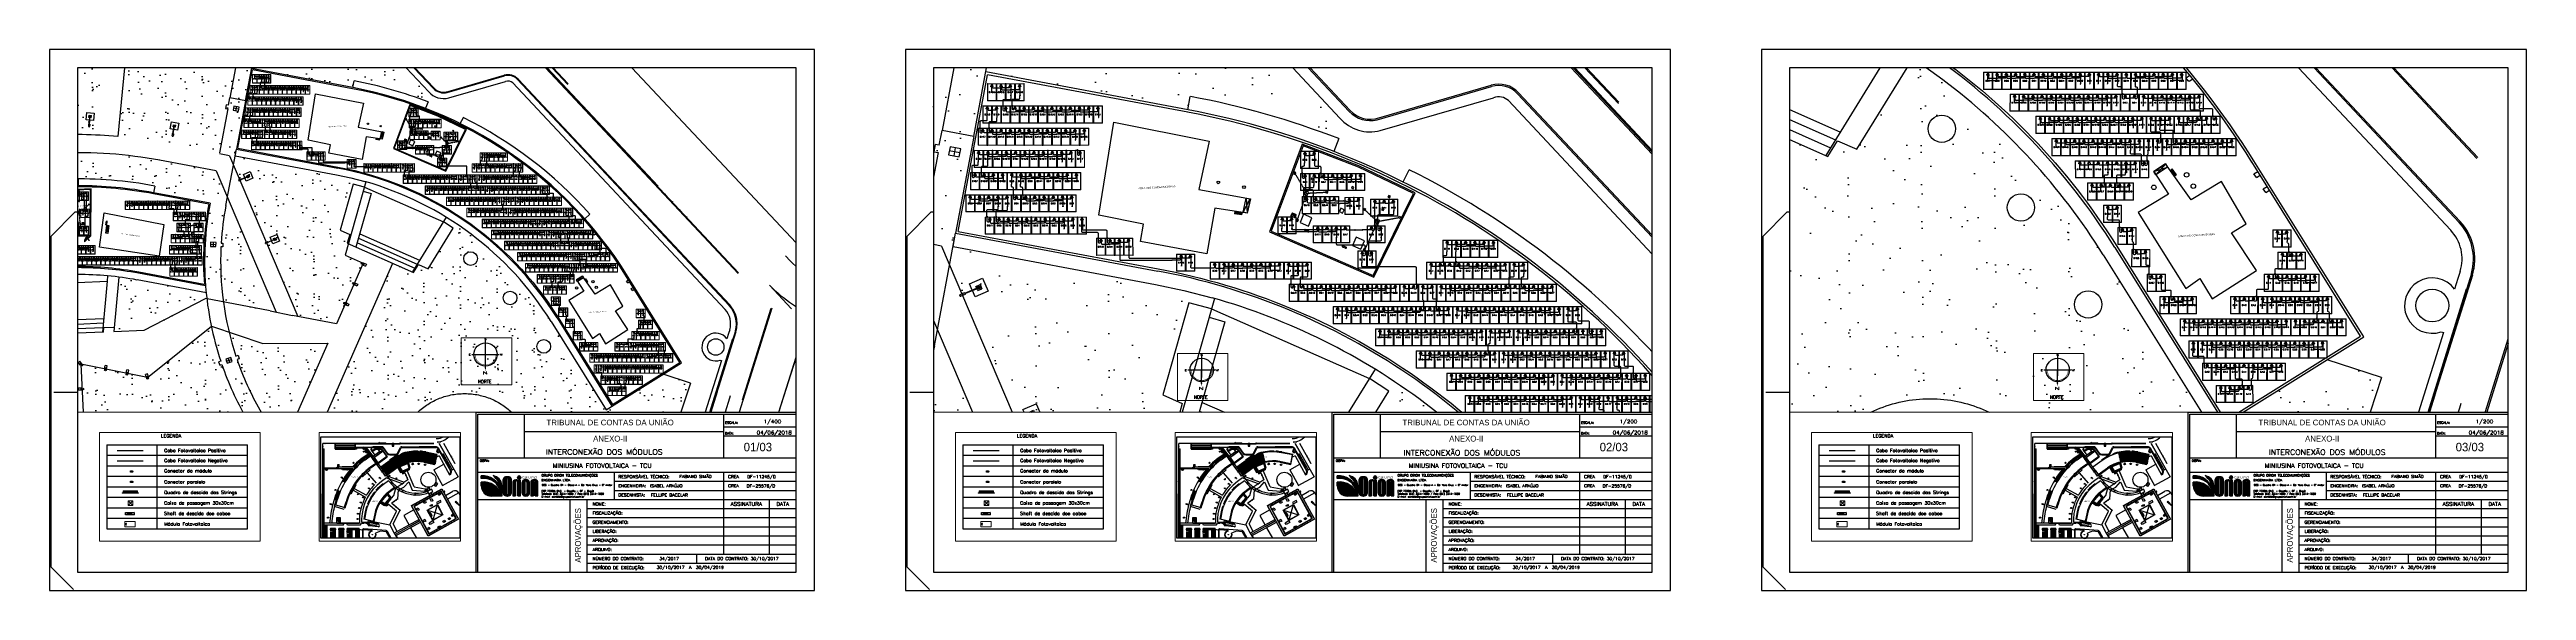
# Paper-space layout 'INTERCONEXÃO ANEXO II' of a CAD drawing. Header units: metres. Extents: x 777 to 2137, y 166 to 463.
# The model-space entities are those that its viewports show. They can reach past a viewport. Long polylines and large blocks are cut down to what shows.
import ezdxf
from ezdxf.enums import TextEntityAlignment as Align

# ---------------------------------------------------------------- set-up
doc = ezdxf.new("R2010")
doc.units = ezdxf.units.M
doc.header["$MEASUREMENT"] = 0
doc.linetypes.add('BSB2F2-ARQ-PLAN-CORE-13-15P-ZA$1${ Batten }', pattern=[0])
doc.linetypes.add('HIDDEN', pattern=[0.375, 0.25, -0.125])
doc.layers.get('0').update_dxf_attribs({"linetype": 'CONTINUOUS'})
doc.layers.get('Defpoints').update_dxf_attribs({"linetype": 'CONTINUOUS'})
for name, color, linetype in [('ARQUITETURA', 253, 'CONTINUOUS'), ('CABO_MODULO_FV', 7, 'CONTINUOUS'), ('CABO_ORION_FV', 7, 'CONTINUOUS'), ('Car', 1, 'CONTINUOUS'), ('CARIMBO', 250, 'CONTINUOUS'), ('CONECTOR_MODULO_FV', 3, 'CONTINUOUS'), ('COPEX', 4, 'BSB2F2-ARQ-PLAN-CORE-13-15P-ZA$1${ Batten }'), ('FOLHA', 7, 'CONTINUOUS'), ('GRADE DE ORDEM', 1, 'CONTINUOUS'), ('IMPLANTAÇÃO 1', 2, 'HIDDEN'), ('IMPLANTAÇÃO 2', 2, 'HIDDEN'), ('MÓDULOS FV', 7, 'CONTINUOUS'), ('SHAFT', 6, 'CONTINUOUS'), ('TEXTO', 1, 'CONTINUOUS')]:
    doc.layers.add(name, color=color, linetype=linetype)
for name, color, linetype, lineweight in [('Condulete', 3, 'CONTINUOUS', 9), ('MOD_ALOCADOS_A', 5, 'CONTINUOUS', 9), ('MODULOS_PV', 2, 'CONTINUOUS', 9), ('String Box', 3, 'CONTINUOUS', 9)]:
    doc.layers.add(name, color=color, linetype=linetype, lineweight=lineweight)
doc.styles.add('1-250', font='arial.ttf', dxfattribs={"height": 0.5})
doc.styles.add('140CL', font='ROMANS.SHX', dxfattribs={"height": 0.35})
doc.styles.add('ELÉTRICA', font='arial.ttf')
doc.styles.add('ENGECAD', font='arial.ttf')
doc.styles.add('NORMAL', font='romans.shx', dxfattribs={"width": 0.8, "height": 0.1})
doc.styles.add('R120-500', font='romans.shx', dxfattribs={"height": 1.5})
doc.styles.add('R60-500', font='romans.shx', dxfattribs={"height": 0.75})
doc.styles.add('ROMANS', font='arial.ttf')
doc.styles.add('ROMANT', font='romant', dxfattribs={"width": 1.5, "height": 0.12})
doc.styles.add('S', font='SIMPLEX.SHX', dxfattribs={"width": 1.1})
doc.styles.add('S1', font='GOTHIC.TTF')
doc.styles.add('S20', font='SIMPLEX.shx', dxfattribs={"width": 1.1, "height": 0.2})
doc.styles.add('T20', font='arial.ttf', dxfattribs={"width": 1.1, "height": 0.1})
doc.styles.add('TCU 4 mm', font='calibri.ttf')
pattern_1 = [(350.62296, (1466.5355, -762.2295), (4.089919, 4.08927), [0, -4.56, 0, -5.1, 0, -4.875]), (320.623, (1466.5355, -762.2295), (9.808834, 1.91215), [0, -2.46, 0, -4.11, 0, -1.575]), (280.62296, (1464.013, -759.536), (6.39856, -6.807323), [0, -1.5, 0, -5.4, 0, -7.05]), (270.623, (1464.013, -759.536), (8.08648, -4.78256), [0, -0.75, 0, -3.54, 0, -4.05])]
pattern_2 = [(75, (-94.63224, -7e-12), (-0.42259255, 0.11323333), [])]

# ---------------------------------------------------------------- blocks, each defined once
blk = doc.blocks.new('ORION A3')
h = blk.add_hatch(color=250)
h.dxf.hatch_style = 1
h.paths.add_polyline_path([(356.09, 1043.54), (356.09, 1042.37, 0.418707), (359.33, 1039.18), (362.51, 1039.18), (362.51, 1042.54, 0.357135), (359.76, 1045.57, -0.230704), (362.03, 1041.25, 0.367486), (356.09, 1045.52), (356.09, 1044.65, -0.44403), (362.34, 1039.31, 0.382658)])
h = blk.add_hatch(color=250)
h.dxf.hatch_style = 1
edge = h.paths.add_edge_path()
edge.add_ellipse((367.93, 1045.03), major_axis=(0.003, 0.536), ratio=0.887813, start_angle=0, end_angle=360)
h = blk.add_hatch(color=250)
h.dxf.hatch_style = 1
h.paths.add_polyline_path([(363.16, 1044.93, -0.155135), (363.63, 1045.18, -0.062833), (364.21, 1045.24), (364.24, 1045.24, -0.062833), (364.82, 1045.18, -0.155135), (365.3, 1044.93, -0.168639), (365.49, 1044.36), (365.49, 1040.18, -0.272327), (365.02, 1039.34, -0.116271), (364.24, 1039.18), (364.21, 1039.18, -0.116271), (363.43, 1039.34, -0.272327), (362.96, 1040.18), (362.96, 1044.36, -0.168639)])
edge = h.paths.add_edge_path(flags=16)
edge.add_spline(control_points=[(364.5, 1040.15), (364.5, 1040.08), (364.49, 1039.95), (364.49, 1039.75), (364.39, 1039.58), (364.29, 1039.57), (364.24, 1039.57)], knot_values=[0, 0, 0, 0, 0.012502, 0.027545, 0.039495, 0.047937, 0.047937, 0.047937, 0.047937], degree=3, periodic=0)
edge.add_line((364.24, 1039.57), (364.21, 1039.57))
edge.add_spline(control_points=[(364.21, 1039.57), (364.17, 1039.57), (364.06, 1039.58), (363.96, 1039.75), (363.96, 1039.95), (363.96, 1040.08), (363.95, 1040.15)], knot_values=[0, 0, 0, 0, 0.008442, 0.020392, 0.035435, 0.047937, 0.047937, 0.047937, 0.047937], degree=3, periodic=0)
edge.add_line((363.95, 1040.15), (363.95, 1044.28))
edge.add_spline(control_points=[(363.95, 1044.28), (363.95, 1044.36), (363.96, 1044.49), (363.99, 1044.67), (364.05, 1044.85), (364.17, 1044.85), (364.21, 1044.86)], knot_values=[0, 0, 0, 0, 0.016426, 0.025018, 0.039124, 0.047566, 0.047566, 0.047566, 0.047566], degree=3, periodic=0)
edge.add_line((364.21, 1044.86), (364.24, 1044.86))
edge.add_spline(control_points=[(364.24, 1044.86), (364.29, 1044.85), (364.41, 1044.85), (364.47, 1044.67), (364.5, 1044.49), (364.5, 1044.36), (364.5, 1044.28)], knot_values=[0, 0, 0, 0, 0.008442, 0.022548, 0.03114, 0.047566, 0.047566, 0.047566, 0.047566], degree=3, periodic=0)
edge.add_line((364.5, 1044.28), (364.5, 1040.15))
h = blk.add_hatch(color=250)
h.dxf.hatch_style = 1
h.paths.add_polyline_path([(365.97, 1039.26), (366.82, 1039.26), (366.82, 1043.42, -0.032464), (366.83, 1043.62, -0.191834), (366.99, 1043.86, -0.09726), (367.31, 1043.91), (367.31, 1044.24, 0.087193), (366.46, 1044.14, 0.312038), (365.99, 1043.59, 0.052279), (365.97, 1043.29)])
h = blk.add_hatch(color=250)
h.dxf.hatch_style = 1
h.paths.add_polyline_path([(368.35, 1044.25), (367.51, 1044.25), (367.51, 1039.26), (368.35, 1039.26)])
h = blk.add_hatch(color=250)
h.dxf.hatch_style = 1
h.paths.add_polyline_path([(370.52, 1044.26, -0.120969), (370.9, 1044.03, -0.168608), (371.13, 1043.45), (371.13, 1040.04, -0.057329), (371.12, 1039.89, -0.312885), (370.66, 1039.29, -0.082059), (370.01, 1039.19), (370.01, 1039.19, -0.083951), (369.34, 1039.29, -0.306636), (368.9, 1039.89, -0.050059), (368.89, 1040.04), (368.89, 1043.45, -0.168608), (369.12, 1044.03, -0.120969), (369.49, 1044.26, -0.071735), (369.98, 1044.33), (370.01, 1044.33), (370.03, 1044.33, -0.071735)])
edge = h.paths.add_edge_path(flags=16)
edge.add_spline(control_points=[(369.74, 1043.52), (369.74, 1043.59), (369.74, 1043.7), (369.77, 1043.85), (369.82, 1044), (369.92, 1044.01), (369.96, 1044.01)], knot_values=[0, 0, 0, 0, 0.013906, 0.021179, 0.033121, 0.040267, 0.040267, 0.040267, 0.040267], degree=3, periodic=0)
edge.add_line((369.96, 1044.01), (370.05, 1044.01))
edge.add_spline(control_points=[(370.05, 1044.01), (370.09, 1044.01), (370.19, 1044), (370.25, 1043.85), (370.27, 1043.7), (370.27, 1043.59), (370.28, 1043.52)], knot_values=[0, 0, 0, 0, 0.007146, 0.019088, 0.026362, 0.040267, 0.040267, 0.040267, 0.040267], degree=3, periodic=0)
edge.add_line((370.28, 1043.52), (370.28, 1040.02))
edge.add_spline(control_points=[(370.28, 1040.02), (370.27, 1039.97), (370.27, 1039.85), (370.27, 1039.69), (370.18, 1039.54), (370.09, 1039.53), (370.05, 1039.53)], knot_values=[0, 0, 0, 0, 0.012502, 0.027545, 0.039495, 0.047934, 0.047934, 0.047934, 0.047934], degree=3, periodic=0)
edge.add_line((370.05, 1039.53), (369.96, 1039.53))
edge.add_spline(control_points=[(369.96, 1039.53), (369.92, 1039.53), (369.83, 1039.54), (369.75, 1039.69), (369.75, 1039.85), (369.74, 1039.97), (369.74, 1040.02)], knot_values=[0, 0, 0, 0, 0.007146, 0.017263, 0.029998, 0.040581, 0.040581, 0.040581, 0.040581], degree=3, periodic=0)
edge.add_line((369.74, 1040.02), (369.74, 1043.52))
h = blk.add_hatch(color=250)
h.dxf.hatch_style = 1
edge = h.paths.add_edge_path()
edge.add_spline(control_points=[(372.43, 1043.5), (372.44, 1043.57), (372.44, 1043.68), (372.46, 1043.84), (372.52, 1043.99), (372.62, 1043.99), (372.66, 1044)], knot_values=[0, 0, 0, 0, 0.013913, 0.021187, 0.033129, 0.040275, 0.040275, 0.040275, 0.040275], degree=3, periodic=0)
edge.add_line((372.66, 1044), (372.75, 1044))
edge.add_spline(control_points=[(372.75, 1044), (372.79, 1043.99), (372.89, 1043.99), (372.94, 1043.84), (372.97, 1043.68), (372.97, 1043.57), (372.97, 1043.5)], knot_values=[0, 0, 0, 0, 0.007146, 0.019088, 0.026362, 0.040298, 0.040298, 0.040298, 0.040298], degree=3, periodic=0)
edge.add_line((372.97, 1043.5), (372.97, 1039.26))
edge.add_line((372.97, 1039.26), (373.82, 1039.26))
edge.add_line((373.82, 1039.26), (373.82, 1043.41))
edge.add_arc((372.98, 1043.44), 0.838, 358.0292, 431.95586)
edge.add_arc((372.81, 1043.07), 1.24, 69.85938, 87.88947)
edge.add_line((372.86, 1044.31), (372.54, 1044.31))
edge.add_arc((372.59, 1043.07), 1.24, 92.11053, 110.14062)
edge.add_arc((372.42, 1043.44), 0.838, 108.04414, 181.9708)
edge.add_line((371.58, 1043.41), (371.58, 1039.26))
edge.add_line((371.58, 1039.26), (372.43, 1039.26))
edge.add_line((372.43, 1039.26), (372.43, 1043.5))
at = {"color": 250}
for p, q in [((364.21, 1039.57, 405.98), (364.24, 1039.57, 405.98)), ((367.31, 1044.24, 405.98), (367.31, 1043.91, 405.98)), ((367.5, 1044.25, 405.98), (368.35, 1044.25, 405.98)), ((369.96, 1039.53, 405.98), (370.05, 1039.53, 405.98))]:
    blk.add_line(p, q, dxfattribs=at)
at = {"color": 250, "elevation": 405.98}
for points in [[(356.09, 1044.65), (356.09, 1045.52)], [(356.09, 1042.38), (356.09, 1043.54)], [(362.51, 1042.54), (362.51, 1039.18), (359.33, 1039.18)], [(362.96, 1040.18), (362.96, 1044.36)], [(363.95, 1044.28), (363.95, 1040.15)], [(364.24, 1045.24), (364.21, 1045.24)], [(364.21, 1044.86), (364.24, 1044.86)], [(364.21, 1039.18), (364.24, 1039.18)], [(364.5, 1044.28), (364.5, 1040.15)], [(365.49, 1040.18), (365.49, 1044.36)], [(365.97, 1043.29), (365.97, 1039.26)], [(365.97, 1039.26), (366.82, 1039.26)], [(366.82, 1043.42), (366.82, 1039.26)], [(367.51, 1039.26), (367.51, 1044.25)], [(367.51, 1039.26), (368.35, 1039.26)], [(368.35, 1039.26), (368.35, 1044.25)], [(368.89, 1040.04), (368.89, 1043.45)], [(369.74, 1043.52), (369.74, 1040.02)], [(369.96, 1044.01), (370.05, 1044.01)], [(369.99, 1044.33), (370.01, 1044.33)], [(370.03, 1044.33), (370.01, 1044.33)], [(370.01, 1039.19), (370.03, 1039.19)], [(370.28, 1043.52), (370.28, 1040.02)], [(371.13, 1040.04), (371.13, 1043.45)], [(371.58, 1043.41), (371.58, 1039.26)], [(371.58, 1039.26), (372.43, 1039.26)], [(372.43, 1043.5), (372.43, 1039.26)], [(372.86, 1044.31), (372.54, 1044.31)], [(372.66, 1044), (372.75, 1044)], [(372.97, 1039.26), (372.97, 1043.5)], [(372.97, 1039.26), (373.82, 1039.26)], [(373.82, 1039.26), (373.82, 1043.41)]]:
    blk.add_lwpolyline(points, dxfattribs=at)
at = {"color": 250}
for centre, radius, start, end in [((356.55, 1039.89, 405.98), 5.65, 13.91325, 94.624), ((359.28, 1042.37, 405.98), 3.24, 2.88488, 81.4985), ((356.46, 1041.09, 405.98), 5.57, 1.69349, 53.65777), ((356.8, 1039.16, 405.98), 5.54, 1.58537, 97.35597), ((356.86, 1037.94, 405.98), 5.65, 14.05305, 97.81202), ((359.28, 1042.37, 405.98), 3.19, 179.90323, 270.97435), ((363.87, 1044.36, 405.98), 0.91, 141.71099, 180.07681), ((363.91, 1040.16, 405.98), 0.944, 178.82983, 239.76496), ((363.79, 1044.31, 405.98), 0.887, 100.56916, 135.84237), ((364.17, 1040.92, 405.98), 1.74, 244.96848, 271.49667), ((364.15, 1042.91, 405.98), 2.33, 88.5142, 102.89553), ((364.3, 1042.91, 405.98), 2.33, 77.10447, 91.4858), ((364.29, 1040.92, 405.98), 1.74, 268.50333, 295.03152), ((364.66, 1044.31, 405.98), 0.887, 44.15763, 79.43084), ((364.55, 1040.16, 405.98), 0.944, 300.23504, 1.17017), ((364.58, 1044.36, 405.98), 0.91, 359.92319, 38.28901), ((367.41, 1043.35, 405.98), 1.44, 170.31208, 182.28268), ((366.62, 1043.52, 405.98), 0.636, 104.2471, 173.5667), ((367.18, 1041.78, 405.98), 2.47, 86.99965, 106.93249), ((368.33, 1043.39, 405.98), 1.52, 171.13008, 178.56772), ((367.21, 1043.55, 405.98), 0.38, 125.96454, 169.40197), ((367.27, 1043.05, 405.98), 0.856, 87.45205, 109.67259), ((369.85, 1043.42, 405.98), 0.955, 139.76443, 178.04637), ((369.69, 1040.02, 405.98), 0.797, 178.49834, 189.96141), ((369.56, 1039.92, 405.98), 0.659, 182.70132, 250.89093), ((369.77, 1043.38, 405.98), 0.925, 107.32328, 134.91332), ((369.97, 1041.2, 405.98), 2.01, 251.77402, 270.96921), ((369.98, 1042.61, 405.98), 1.73, 89.83902, 106.41226), ((370.04, 1041.2, 405.98), 2.01, 269.03079, 288.22598), ((370.03, 1042.61, 405.98), 1.73, 73.58774, 90.16098), ((370.25, 1043.38, 405.98), 0.925, 45.08668, 72.67672), ((370.46, 1039.92, 405.98), 0.659, 289.10907, 357.29868), ((370.17, 1043.42, 405.98), 0.955, 1.95363, 40.23557), ((370.43, 1040.01, 405.98), 0.696, 349.62287, 2.74726), ((372.42, 1043.44, 405.98), 0.838, 108.04414, 181.9708), ((372.59, 1043.07, 405.98), 1.24, 92.11053, 110.14062), ((372.81, 1043.07, 405.98), 1.24, 69.85938, 87.88947), ((372.98, 1043.44, 405.98), 0.838, 358.0292, 71.95586)]:
    blk.add_arc(centre, radius, start, end, dxfattribs=at)
blk.add_ellipse((367.93, 1045.03, 405.98), major_axis=(0.003, 0.536), ratio=0.887813, dxfattribs=at)
for points in [[(363.95, 1044.28, 405.98), (363.96, 1044.52, 405.98), (363.99, 1044.65, 405.98), (364.09, 1044.83, 405.98), (364.21, 1044.86, 405.98)], [(363.95, 1040.15, 405.98), (363.96, 1039.96, 405.98), (363.99, 1039.74, 405.98), (364.09, 1039.59, 405.98), (364.21, 1039.57, 405.98)], [(364.5, 1044.28, 405.98), (364.49, 1044.52, 405.98), (364.47, 1044.65, 405.98), (364.37, 1044.83, 405.98), (364.24, 1044.86, 405.98)], [(364.5, 1040.15, 405.98), (364.5, 1039.96, 405.98), (364.47, 1039.74, 405.98), (364.37, 1039.59, 405.98), (364.24, 1039.57, 405.98)], [(369.74, 1043.52, 405.98), (369.75, 1043.73, 405.98), (369.77, 1043.83, 405.98), (369.86, 1043.99, 405.98), (369.96, 1044.01, 405.98)], [(369.74, 1040.02, 405.98), (369.75, 1039.86, 405.98), (369.77, 1039.67, 405.98), (369.86, 1039.55, 405.98), (369.96, 1039.53, 405.98)], [(370.28, 1043.52, 405.98), (370.27, 1043.73, 405.98), (370.25, 1043.83, 405.98), (370.16, 1043.99, 405.98), (370.05, 1044.01, 405.98)], [(370.28, 1040.02, 405.98), (370.27, 1039.86, 405.98), (370.25, 1039.67, 405.98), (370.16, 1039.55, 405.98), (370.05, 1039.53, 405.98)], [(372.43, 1043.5, 405.98), (372.44, 1043.71, 405.98), (372.46, 1043.82, 405.98), (372.55, 1043.97, 405.98), (372.66, 1044, 405.98)], [(372.97, 1043.5, 405.98), (372.96, 1043.71, 405.98), (372.94, 1043.82, 405.98), (372.85, 1043.97, 405.98), (372.75, 1044, 405.98)]]:
    blk.add_spline(points, degree=3, dxfattribs=at)
at = {"color": 250, "insert": (368.9, 1045.37, 405.98), "char_height": 0.7484, "attachment_point": 1}
blk.add_mtext_dynamic_manual_height_columns('{\\fCalibri|b0|i0|c0|p34;G R U P O}', width=4.5463, gutter_width=1, heights=[0], dxfattribs=at)
blk = doc.blocks.new('modulo')
at = {"layer": 'MODULOS_PV', "color": 8}
for p, q in [((-1.38, 1.34), (-1.43, 1.34)), ((-0.75, 2.01), (-0.75, 2.06)), ((-0.05, 0.1), (-0.05, 0.05)), ((0.58, 0.77), (0.63, 0.77))]:
    blk.add_line(p, q, dxfattribs=at)
for points in [[(-1.43, 1.34), (-0.75, 2.06), (0.63, 0.77), (-0.05, 0.05)], [(-1.38, 1.34), (-0.75, 2.01), (0.58, 0.77), (-0.05, 0.1)]]:
    blk.add_lwpolyline(points, close=True, dxfattribs=at)
for points in [[(-0.96, 1.5), (-0.93, 1.48), (-0.92, 1.49), (-0.94, 1.51)], [(-0.88, 1.58), (-0.86, 1.56), (-0.87, 1.55), (-0.89, 1.57)]]:
    blk.add_lwpolyline(points, dxfattribs=at)
at = {"layer": 'MODULOS_PV', "color": 1}
blk.add_circle((-0.96, 1.4), 0.0332, dxfattribs=at)
at = {"layer": 'MODULOS_PV', "color": 8}
blk.add_circle((-0.79, 1.59), 0.0332, dxfattribs=at)
blk.add_open_spline([(-0.99, 1.47), (-1.01, 1.49), (-1.03, 1.51), (-1.05, 1.53), (-1.05, 1.53), (-1.05, 1.53), (-1.05, 1.54), (-1.05, 1.54), (-1.05, 1.54), (-1.01, 1.58), (-0.97, 1.63), (-0.92, 1.67), (-0.92, 1.67), (-0.92, 1.67), (-0.92, 1.67), (-0.92, 1.67), (-0.92, 1.67), (-0.9, 1.65), (-0.88, 1.63), (-0.86, 1.61), (-0.85, 1.61), (-0.85, 1.61), (-0.85, 1.61), (-0.85, 1.61), (-0.86, 1.61), (-0.9, 1.56), (-0.94, 1.52), (-0.98, 1.47), (-0.98, 1.47), (-0.98, 1.47), (-0.98, 1.47), (-0.98, 1.47), (-0.99, 1.47)], degree=3, knots=[0, 0, 0, 0, 1, 1, 1, 1.002534, 1.003925, 1.008052, 1.008052, 1.008052, 2.008052, 2.008052, 2.008052, 2.012179, 2.01357, 2.016104, 2.016104, 2.016104, 3.016104, 3.016104, 3.016104, 3.018638, 3.02003, 3.024156, 3.024156, 3.024156, 4.024156, 4.024156, 4.024156, 4.028283, 4.029675, 4.032208, 4.032208, 4.032208, 4.032208], dxfattribs=at)
at = {"layer": 'MODULOS_PV', "color": 1, "insert": (-1, 1.41), "char_height": 0.0572, "width": 0.1075, "attachment_point": 1, "rotation": 46.8722}
blk.add_mtext('+', dxfattribs=at)
at = {"layer": 'MODULOS_PV', "color": 8, "insert": (-0.83, 1.6), "char_height": 0.0572, "width": 0.1075, "attachment_point": 1, "rotation": 46.8722}
blk.add_mtext('-', dxfattribs=at)
blk = doc.blocks.new('CAIXA DE PASSAGEM 30x30')
at = {"layer": 'Condulete'}
for p, q in [((1935.032, -1138.366), (1935.032, -1138.066)), ((1935.032, -1138.066), (1935.332, -1138.066)), ((1935.332, -1138.066), (1935.032, -1138.366)), ((1935.032, -1138.066), (1935.332, -1138.366)), ((1935.332, -1138.066), (1935.332, -1138.366)), ((1935.332, -1138.366), (1935.032, -1138.366))]:
    blk.add_line(p, q, dxfattribs=at)
blk = doc.blocks.new('CONECTOR_PLACA')
at = {"layer": 'CONECTOR_MODULO_FV'}
blk.add_hatch(color=256, dxfattribs=at).paths.add_polyline_path([(-0.001, -0.018), (0.001, -0.018), (0.001, -0.024), (0, -0.024), (-0.001, -0.024)])
for p, q in [((0, 0), (-0.006, 0)), ((-0.006, 0), (-0.006, -0.018)), ((0.006, 0), (0, 0)), ((0.006, -0.018), (0.006, 0)), ((-0.006, -0.018), (0.006, -0.018)), ((-0.001, -0.018), (-0.001, -0.024)), ((0.001, -0.018), (0.001, -0.024))]:
    blk.add_line(p, q, dxfattribs=at)
for points in [[(-0.002, -0.018), (-0.002, -0.022), (-0.001, -0.023), (-0.001, -0.024), (0, -0.024)], [(0.002, -0.018), (0.002, -0.022), (0.001, -0.023), (0.001, -0.024), (0, -0.024)]]:
    blk.add_lwpolyline(points, dxfattribs=at)
blk = doc.blocks.new('CONECTOR ORION')
at = {"layer": 'CONECTOR_MODULO_FV', "true_color": 0xf8d731}
blk.add_hatch(color=40, dxfattribs=at).paths.add_polyline_path([(-537.822, -669.536), (-537.822, -669.538), (-537.816, -669.538), (-537.816, -669.537), (-537.816, -669.536)])
at = {"layer": 'CONECTOR_MODULO_FV', "color": 40, "true_color": 0xf8d731}
for p, q in [((-537.84, -669.537), (-537.84, -669.531)), ((-537.84, -669.531), (-537.822, -669.531)), ((-537.84, -669.543), (-537.84, -669.537)), ((-537.822, -669.543), (-537.84, -669.543)), ((-537.822, -669.531), (-537.822, -669.543)), ((-537.822, -669.536), (-537.816, -669.536)), ((-537.822, -669.538), (-537.816, -669.538))]:
    blk.add_line(p, q, dxfattribs=at)
for points in [[(-537.822, -669.534), (-537.818, -669.534), (-537.817, -669.536), (-537.816, -669.536), (-537.816, -669.537)], [(-537.822, -669.539), (-537.818, -669.539), (-537.817, -669.538), (-537.816, -669.538), (-537.816, -669.537)]]:
    blk.add_lwpolyline(points, dxfattribs=at)

msp = doc.modelspace()

# ---------------------------------------------------------------- hatches: boundary and pattern name
at = {"layer": 'ARQUITETURA'}
h = msp.add_hatch(dxfattribs=at)
h.set_pattern_fill('ANSI31', color=256, scale=1.749747, angle=118.8118)
h.set_pattern_definition([(163.8118, (2251.36047, -1212.65694), (-0.06097725, -0.21004648), [])])
h.paths.add_polyline_path([(2228.45, -1079.64), (2217.89, -1060.43), (2198.67, -1071), (2209.24, -1090.21)])
h.paths.add_polyline_path([(2228.17, -1079.55), (2217.81, -1060.72), (2198.96, -1071.08), (2209.32, -1089.92)], flags=16)
h.paths.add_polyline_path([(2209.11, -1087.31), (2208.48, -1086.18), (2209.36, -1085.7), (2209.98, -1086.83)], flags=0)
h.paths.add_polyline_path([(2210.04, -1083.72), (2209.34, -1082.44), (2212.03, -1080.96), (2212.74, -1082.24)], flags=0)
h.paths.add_polyline_path([(2216.06, -1086.12), (2215.59, -1085.28), (2216.83, -1084.6), (2217.29, -1085.44)], flags=0)
h.paths.add_polyline_path([(2206.06, -1081.86), (2205.35, -1080.58), (2206.31, -1080.05), (2207.01, -1081.34)], flags=0)
h.paths.add_polyline_path([(2208.22, -1073.78), (2211.99, -1080.64), (2218.87, -1076.86)], flags=0)
h.paths.add_polyline_path([(2210.84, -1078.21), (2209.5, -1075.76), (2210.11, -1075.43), (2211.09, -1076.43), (2211.43, -1077.89)], flags=0)
h.paths.add_polyline_path([(2219.58, -1082.42), (2219.07, -1081.48), (2220.3, -1080.8), (2220.82, -1081.74)], flags=0)
h.paths.add_polyline_path([(2223.13, -1080.42), (2222.64, -1079.52), (2223.86, -1078.85), (2224.35, -1079.75)], flags=0)
h.paths.add_polyline_path([(2201.58, -1073.87), (2200.89, -1072.61), (2201.8, -1072.11), (2202.49, -1073.36)], flags=0)
h.paths.add_polyline_path([(2210.47, -1071.2), (2210.01, -1070.37), (2211.23, -1069.7), (2211.68, -1070.53)], flags=0)
h.paths.add_polyline_path([(2225.65, -1078.2), (2224.98, -1076.99), (2225.83, -1076.52), (2226.5, -1077.74)], flags=0)
h.paths.add_polyline_path([(2206.04, -1069.02), (2205.53, -1068.08), (2206.85, -1067.36), (2207.36, -1068.29)], flags=0)
h.paths.add_polyline_path([(2215.1, -1069.27), (2214.56, -1068.3), (2217.24, -1066.82), (2217.78, -1067.79)], flags=0)
h.paths.add_polyline_path([(2211.07, -1067.65), (2210.16, -1065.99), (2211.18, -1065.44), (2212.09, -1067.09)], flags=0)
h.paths.add_polyline_path([(2216.17, -1063.33), (2215.65, -1062.39), (2216.97, -1061.67), (2217.49, -1062.6)], flags=0)
h = msp.add_hatch(dxfattribs=at)
h.set_pattern_fill('AR-SAND', color=116, scale=3, angle=-46.877, style=0)
h.set_pattern_definition(pattern_1)
edge = h.paths.add_edge_path()
edge.add_line((2048.41, -1161.91), (2047.65, -1163.92))
edge.add_arc((2015.07, -1249.96), 92, 69.262, 79.4399)
edge.add_line((2031.93, -1159.52), (2031.66, -1160.99))
edge.add_line((2031.66, -1160.99), (2009.52, -1156.84))
edge.add_line((2009.52, -1156.84), (2011.29, -1147.38))
edge.add_line((2011.29, -1147.38), (2033.26, -1151.5))
edge.add_line((2033.26, -1151.5), (2037.11, -1132.57))
edge.add_line((2037.11, -1132.57), (2028.35, -1123.31))
edge.add_line((2028.35, -1123.31), (2021.93, -1122.01))
edge.add_line((2021.93, -1122.01), (2022.42, -1119.63))
edge.add_arc((2025.46, -1120.24), 3.1, 43.1229, 168.5248, ccw=False)
edge.add_line((2027.72, -1118.12), (2040.23, -1131.48))
edge.add_arc((2039.06, -1132.58), 1.6, -10.3134, 43.1255, ccw=False)
edge.add_line((2040.64, -1132.86), (2037.91, -1147.42))
edge.add_arc((2043.36, -1148.44), 5.55, 169.3787, 228.4034)
edge.add_line((2039.68, -1152.59), (2048.41, -1161.91))
h = msp.add_hatch(dxfattribs=at)
h.set_pattern_fill('AR-SAND', color=116, scale=3, angle=-46.877, style=0)
h.set_pattern_definition(pattern_1)
h.paths.add_polyline_path([(1984.13, -1141.17), (1983.91, -1144.16), (1982.84, -1144.08), (1980.12, -1171.82), (1989.51, -1172.83), (2002.46, -1175.36), (2004.71, -1163.27), (2008.19, -1163.92), (2011.44, -1147.41), (2007.82, -1146.63), (2008.11, -1145.13)])
h = msp.add_hatch(dxfattribs=at)
h.set_pattern_fill('AR-SAND', color=116, scale=3, angle=-46.877, style=0)
h.set_pattern_definition(pattern_1)
h.paths.add_polyline_path([(2008, -1145.11), (2011.52, -1146.14), (2011.59, -1145.79)])
h.paths.add_polyline_path([(2011.51, -1146.2), (2005.93, -1176.01), (2009.52, -1156.84), (2009.52, -1156.84), (2011.29, -1147.38)])
edge = h.paths.add_edge_path()
edge.add_line((1981.16, -1171.78), (1975.18, -1171.2))
edge.add_line((1975.18, -1171.2), (1977.01, -1152.35))
edge.add_line((1977.01, -1152.35), (1946.46, -1159.9))
edge.add_line((1946.46, -1159.9), (1949.84, -1173.59))
edge.add_arc((1971.33, -1273.05), 101.75, 84.4554, 102.1906, ccw=False)
h = msp.add_hatch(dxfattribs=at)
h.set_pattern_fill('AR-SAND', color=116, scale=3, angle=-46.877, style=0)
h.set_pattern_definition(pattern_1)
edge = h.paths.add_edge_path()
edge.add_line((2008.19, -1163.92), (2004.72, -1163.27))
edge.add_line((2004.72, -1163.27), (2002.46, -1175.36))
edge.add_line((2002.46, -1175.36), (2005.92, -1176.02))
edge.add_line((2005.92, -1176.02), (2008.21, -1163.92))
h = msp.add_hatch(dxfattribs=at)
h.set_pattern_fill('AR-SAND', color=116, scale=3, angle=-46.877, style=0)
h.set_pattern_definition(pattern_1)
h.paths.add_polyline_path([(2005.93, -1176.01), (2011.48, -1177.05), (2011.76, -1182.23), (2013.85, -1188.79), (2015.04, -1193.27), (2016.47, -1200.45), (2020.44, -1211.41), (2019.66, -1211.26), (2004.65, -1175.96), (2004.35, -1174.31), (2005.51, -1174.1)])
edge = h.paths.add_edge_path()
edge.add_line((2001.72, -1179.3), (1999.39, -1178.86))
edge.add_line((1999.39, -1178.86), (2000.76, -1183.75))
edge.add_line((2000.76, -1183.75), (2002.49, -1184.23))
edge.add_line((2002.49, -1184.23), (2004.04, -1186.01))
edge.add_line((2004.04, -1186.01), (2004.69, -1192.71))
edge.add_line((2004.69, -1192.71), (2007.18, -1195.37))
edge.add_line((2007.18, -1195.37), (2009.96, -1201.08))
edge.add_line((2009.96, -1201.08), (2013.61, -1210.07))
edge.add_line((2013.61, -1210.07), (2014.92, -1210.33))
edge.add_line((2014.92, -1210.33), (2001.72, -1179.29))
h = msp.add_hatch(dxfattribs=at)
h.set_pattern_fill('AR-SAND', color=116, scale=3, angle=-46.877, style=0)
h.set_pattern_definition(pattern_1)
h.paths.add_polyline_path([(1968.94, -1175.48), (1969.03, -1177.4), (1972.99, -1177.31), (1980.86, -1177.78), (1990.31, -1179.19), (2001.35, -1181.26), (2001.72, -1179.3), (1989.32, -1176.97), (1984.28, -1176.06), (1972.71, -1175.34)])
h.paths.add_polyline_path([(1965.03, -1177.54), (1964.94, -1175.62), (1962.45, -1175.7), (1953.49, -1176.94), (1938.95, -1180.82), (1927.11, -1185.96), (1914.81, -1193.36), (1907.47, -1199.04), (1908.84, -1200.5), (1915.41, -1195.32), (1922.39, -1190.75), (1929.65, -1186.84), (1937.16, -1183.6), (1948.06, -1180.17), (1955.44, -1178.63)])
h = msp.add_hatch(dxfattribs=at)
h.set_pattern_fill('AR-SAND', color=116, scale=3, angle=-46.877, style=0)
h.set_pattern_definition(pattern_1)
edge = h.paths.add_edge_path()
edge.add_arc((1971.33, -1273.05), 92, 93.8204, 111.9076)
edge.add_line((1937, -1187.69), (1937.56, -1189.09))
edge.add_arc((1971.33, -1273.05), 90.5, 111.9076, 114.2035)
edge.add_line((1934.22, -1190.51), (1933.61, -1189.14))
edge.add_arc((1971.33, -1273.05), 92, 114.2033, 121.5741)
edge.add_line((1923.15, -1194.67), (1910.16, -1202.65))
edge.add_line((1910.16, -1202.65), (1908.84, -1200.5))
edge.add_arc((1971.33, -1273.05), 95.75, 93.7716, 130.7385, ccw=False)
edge.add_line((1965.03, -1177.51), (1965.2, -1181.25))
edge = h.paths.add_edge_path()
edge.add_arc((1971.33, -1273.05), 92, 79.3932, 91.3291)
edge.add_line((1969.19, -1181.07), (1969.02, -1177.33))
edge.add_arc((1971.33, -1273.05), 95.75, 79.3932, 91.3779, ccw=False)
edge.add_line((1988.95, -1178.94), (2001.35, -1181.26))
edge.add_line((2001.35, -1181.26), (2013.61, -1210.07))
edge.add_line((2013.61, -1210.07), (1999.37, -1207.29))
edge.add_line((1999.37, -1207.29), (1985.93, -1214.29))
edge.add_line((1985.93, -1214.29), (1979.22, -1214.59))
edge.add_line((1979.22, -1214.59), (1980.34, -1202.62))
edge.add_arc((1971.33, -1273.05), 71, 79.3932, 82.7085, ccw=False)
edge.add_line((1984.39, -1203.26), (1999.54, -1206.1))
edge.add_arc((2068.68, -1199.21), 69.48, 169.3932, 185.6915, ccw=False)
edge.add_line((2000.39, -1186.42), (1987.98, -1184.1))
edge.add_line((1987.98, -1184.1), (1988.26, -1182.62))
h = msp.add_hatch(dxfattribs=at)
h.set_pattern_fill('AR-SAND', color=116, scale=3, angle=-46.877, style=0)
h.set_pattern_definition(pattern_1)
h.paths.add_polyline_path([(2034, -1199.58), (2030.03, -1197.82), (2030.76, -1195.29), (2030.53, -1195.18), (2031.08, -1193.24), (2028.95, -1192.3), (2031.83, -1182.2), (2034.29, -1182.86), (2034.62, -1181.7, 0.00088), (2034.38, -1181.63), (2031.28, -1180.83), (2028.14, -1180.17), (2017.04, -1178.09), (2010.57, -1176.88), (2018.53, -1211.04), (2028.13, -1212.91)])
h = msp.add_hatch(dxfattribs=at)
h.set_pattern_fill('AR-SAND', color=116, scale=3, angle=-46.877, style=0)
h.set_pattern_definition(pattern_1)
edge = h.paths.add_edge_path(flags=16)
edge.add_arc((2066.29, -1207.21), 1.5, 0, 360)
edge = h.paths.add_edge_path(flags=16)
edge.add_arc((2057.6, -1198.56), 1.5, 0, 360)
edge = h.paths.add_edge_path(flags=16)
edge.add_arc((2073.67, -1217.85), 1.5, 0, 360)
edge = h.paths.add_edge_path()
edge.add_line((2077.35, -1309.79), (2085.45, -1302.21))
edge.add_line((2085.45, -1302.21), (2073.24, -1273.43))
edge.add_line((2073.24, -1273.43), (2067.01, -1271.4))
edge.add_line((2067.01, -1271.4), (2078.13, -1237.3))
edge.add_line((2078.13, -1237.3), (2099.86, -1244.38))
edge.add_line((2099.86, -1244.38), (2105.89, -1225.89))
edge.add_line((2105.89, -1225.89), (2099.91, -1223.94))
edge.add_line((2099.91, -1223.94), (2088.66, -1230.95))
edge.add_line((2088.66, -1230.95), (2087.39, -1231.75))
edge.add_line((2087.39, -1231.75), (2081.3, -1221.99))
edge.add_line((2081.3, -1221.99), (2075.32, -1212.4))
edge.add_arc((2015.07, -1249.96), 71, 31.9396, 58.4036)
edge.add_line((2052.27, -1189.48), (2051.64, -1190.5))
edge.add_line((2051.64, -1190.5), (2053.79, -1191.88))
edge.add_line((2053.79, -1191.88), (2048.27, -1200.82))
edge.add_line((2048.27, -1200.82), (2046.14, -1199.88))
edge.add_line((2046.14, -1199.88), (2045.08, -1201.6))
edge.add_line((2045.08, -1201.6), (2040.55, -1199.6))
edge.add_line((2040.55, -1199.6), (2026.15, -1232.21))
edge.add_line((2026.15, -1232.21), (2038.65, -1250.54))
edge.add_line((2038.65, -1250.54), (2041.81, -1254.47))
edge.add_line((2041.81, -1254.47), (2044.46, -1252.42))
edge.add_arc((2056.3, -1243.21), 15, -76.2429, 217.8803, ccw=False)
edge.add_line((2059.86, -1257.78), (2060.07, -1259.08))
edge.add_line((2060.07, -1259.08), (2062.97, -1258.62))
edge.add_line((2062.97, -1258.62), (2063.46, -1261.73))
edge.add_line((2063.46, -1261.73), (2056.4, -1262.84))
edge.add_line((2056.4, -1262.84), (2055.91, -1259.73))
edge.add_line((2055.91, -1259.73), (2057.58, -1259.47))
edge.add_line((2057.58, -1259.47), (2057.38, -1258.17))
edge.add_arc((2056.3, -1243.21), 15, 229.7345, 274.1253, ccw=False)
edge.add_line((2046.6, -1254.65), (2042.75, -1259.16))
edge.add_line((2042.75, -1259.16), (2047.01, -1260.55))
edge.add_line((2047.01, -1260.55), (2045.3, -1265.81))
edge.add_line((2045.3, -1265.81), (2040.35, -1264.19))
edge.add_line((2040.35, -1264.19), (2039.01, -1268.28))
edge.add_line((2039.01, -1268.28), (2061.18, -1275.51))
edge.add_line((2061.18, -1275.51), (2054.05, -1297.38))
edge.add_line((2054.05, -1297.38), (2078.77, -1305.44))
edge.add_line((2078.77, -1305.44), (2077.35, -1309.79))
h = msp.add_hatch(dxfattribs=at)
h.set_pattern_fill('AR-SAND', color=116, scale=3, angle=-46.877, style=0)
h.set_pattern_definition(pattern_1)
h.paths.add_polyline_path([(2034.79, -1266.91), (2036.12, -1262.82), (2037.84, -1257.56), (2034.73, -1253.67), (2018.88, -1233.89), (2026.28, -1217.12), (2011.97, -1217.2), (2000.67, -1213.43), (1986.63, -1224.69), (1972.03, -1221.75), (1972.99, -1243.61), (1943.65, -1251.69), (1938.16, -1268.53), (1963.7, -1276.86), (1970.52, -1255.94), (1992.39, -1263.07), (1995.34, -1254.04)])
at = {"layer": 'IMPLANTAÇÃO 1', "linetype": 'ByBlock'}
h = msp.add_hatch(dxfattribs=at)
h.set_pattern_fill('ANSI31', color=1, scale=3.5, angle=30)
h.set_pattern_definition(pattern_2)
h.paths.add_polyline_path([(2195.28, -1039.79), (2193.91, -1033.64), (2191.53, -1034.27), (2189.09, -1035.12), (2186.62, -1036.23), (2184.98, -1037.11), (2183, -1038.35), (2180.41, -1040.22), (2178.52, -1041.61), (2176.84, -1042.85), (2175.67, -1043.7), (2177.16, -1045.73), (2178.13, -1047.05), (2179.4, -1048.78), (2180.8, -1047.75), (2183.04, -1046.11), (2184.53, -1045.01), (2185.78, -1044.1, -0.103899)])
at = {"layer": 'IMPLANTAÇÃO 2', "linetype": 'ByBlock'}
h = msp.add_hatch(dxfattribs=at)
h.set_pattern_fill('ANSI31', color=1, scale=3.5, angle=30)
h.set_pattern_definition(pattern_2)
h.paths.add_polyline_path([(2214.76, -1035.04), (2212.86, -1034.66), (2209.67, -1034.03), (2204.78, -1033.14), (2202.52, -1032.93), (2197.83, -1033.02), (2195.83, -1033.28), (2193.91, -1033.64), (2195.28, -1039.79, -0.103899), (2205.71, -1039.67), (2210.89, -1040.69), (2213.54, -1041.22), (2213.93, -1039.21), (2214.34, -1037.14)])
at = {"layer": 'String Box'}
h = msp.add_hatch(dxfattribs=at)
h.set_pattern_fill('ANSI31', color=256, scale=0.5, angle=351.1313)
h.set_pattern_definition([(36.131336, (2364.90694, -885.9768), (-0.036852386, 0.05047922), [])])
h.paths.add_polyline_path([(2036.87, -1172.15), (2036.83, -1172.4), (2037.62, -1172.52), (2037.66, -1172.27)])
h = msp.add_hatch(dxfattribs=at)
h.set_pattern_fill('ANSI31', color=256, scale=0.5, angle=262.3439)
h.set_pattern_definition([(307.343941, (2270.847284, -1512.28269), (0.049688031, 0.037912393), [])])
h.paths.add_polyline_path([(1977.8, -1190.38), (1977.55, -1190.34), (1977.44, -1191.13), (1977.69, -1191.17)])
h = msp.add_hatch(dxfattribs=at)
h.set_pattern_fill('ANSI31', color=256, scale=0.5, angle=485.3386)
h.set_pattern_definition([(170.338643, (1649.29847, -1168.17276), (-0.0104890335, -0.061613555), [])])
h.paths.add_polyline_path([(2083.16, -1203.78), (2083.36, -1203.64), (2082.9, -1202.98), (2082.7, -1203.13)])
h = msp.add_hatch(dxfattribs=at)
h.set_pattern_fill('ANSI31', color=256, angle=180)
h.set_pattern_definition([(225, (1624.93431, -2030.93644), (0.088388348, -0.088388348), [])])
h.paths.add_polyline_path([(2183.33, -1363.78), (2183.33, -1364.13), (2185.92, -1364.13), (2185.92, -1363.78)])

# ---------------------------------------------------------------- linework, layer by layer
at = {"color": 1}
for p, q in [((2186.64, -1134.25), (2186.7, -1117.11)), ((2178.1, -1125.74), (2195.2, -1125.79))]:
    msp.add_line(p, q, dxfattribs=at)
for p, q in [((2180.45, -1355.52), (2180.45, -1364.93)), ((2180.45, -1355.52), (2205.65, -1355.52)), ((2189.36, -1355.52), (2189.36, -1364.93)), ((2205.65, -1364.93), (2205.65, -1355.52)), ((2180.45, -1357.4), (2205.65, -1357.4)), ((2180.45, -1359.28), (2205.65, -1359.28)), ((2180.45, -1361.16), (2205.65, -1361.16)), ((2180.45, -1363.04), (2205.65, -1363.04)), ((2180.45, -1364.93), (2180.45, -1370.57)), ((2180.45, -1364.93), (2205.65, -1364.93)), ((2189.36, -1364.93), (2189.36, -1370.57)), ((2205.65, -1370.57), (2205.65, -1364.93)), ((2180.45, -1366.81), (2205.65, -1366.81)), ((2180.45, -1368.69), (2205.65, -1368.69)), ((2180.45, -1368.69), (2205.65, -1368.69)), ((2180.45, -1370.57), (2205.65, -1370.57))]:
    msp.add_line(p, q)
for points in [[(2180.22, -1125.79, 0.3, 0.3, 1), (2193.2, -1125.83, 0, 0, 0)], [(2186.64, -1133.78, 0.837, 0, 0), (2186.64, -1136.01, 0, 0, 0)]]:
    msp.add_lwpolyline(points, format="xyseb", dxfattribs=at)
at = {"color": 1, "const_width": 0.643}
msp.add_lwpolyline([(2186.67, -1125.77), (2186.65, -1132.15)], dxfattribs=at)
at = {"color": 1}
msp.add_circle((2186.67, -1125.77), 7.26, dxfattribs=at)
at = {"layer": 'ARQUITETURA'}
for p, q in [((2133.57, -1022.31, 0), (2230.97, -1022.31, 0)), ((2133.57, -1093.4, 0), (2133.57, -1022.31, 0)), ((2230.97, -1022.31, 0), (2230.97, -1093.4, 0)), ((2214.22, -1023.58, 0), (2214.76, -1023.58, 0)), ((1971.88, -1027.28), (2168.97, -1237.68)), ((2134.9, -1027.64, 0), (2134.9, -1026.99, 0)), ((2134.9, -1028.45, 0), (2134.9, -1027.64, 0)), ((2169.35, -1026.99, 0), (2134.91, -1026.98, 0)), ((2169.35, -1027, 0), (2134.91, -1027, 0)), ((2134.91, -1093.4, 0), (2134.92, -1027.64, 0)), ((2134.92, -1027.64, 0), (2134.92, -1027, 0)), ((2157.68, -1027.08, 0), (2143.68, -1027.08, 0)), ((2143.68, -1027.08, 0), (2143.68, -1030.93, 0)), ((2143.75, -1030.84, 0), (2143.75, -1027.16, 0)), ((2143.75, -1027.16, 0), (2169.36, -1027.16, 0)), ((2157.68, -1030.93, 0), (2157.68, -1027.08, 0)), ((2157.68, -1030.84, 0), (2157.68, -1027.08, 0)), ((2157.68, -1027.11, 0), (2169.36, -1027.11, 0)), ((2157.68, -1027.17, 0), (2157.68, -1027.16, 0)), ((2157.68, -1027.17, 0), (2157.69, -1027.16, 0)), ((2157.68, -1027.16, 0), (2157.69, -1027.16, 0)), ((2157.68, -1029.61, 0), (2157.68, -1027.16, 0)), ((2157.68, -1027.18, 0), (2157.69, -1027.17, 0)), ((2157.68, -1027.18, 0), (2157.69, -1027.18, 0)), ((2157.68, -1027.19, 0), (2157.69, -1027.18, 0)), ((2157.68, -1027.2, 0), (2157.69, -1027.19, 0)), ((2157.68, -1027.21, 0), (2157.69, -1027.2, 0)), ((2157.68, -1027.2, 0), (2157.69, -1027.2, 0)), ((2157.68, -1027.22, 0), (2157.69, -1027.21, 0)), ((2157.68, -1027.21, 0), (2157.69, -1027.21, 0)), ((2157.68, -1027.23, 0), (2157.69, -1027.22, 0)), ((2157.68, -1027.24, 0), (2157.69, -1027.23, 0)), ((2157.68, -1027.23, 0), (2157.69, -1027.23, 0)), ((2157.68, -1027.25, 0), (2157.69, -1027.24, 0)), ((2157.68, -1027.25, 0), (2157.69, -1027.24, 0)), ((2157.68, -1027.26, 0), (2157.69, -1027.25, 0)), ((2157.68, -1027.27, 0), (2157.69, -1027.26, 0)), ((2157.68, -1027.26, 0), (2157.69, -1027.26, 0)), ((2157.68, -1027.28, 0), (2157.69, -1027.27, 0)), ((2157.68, -1027.29, 0), (2157.69, -1027.28, 0)), ((2157.68, -1027.28, 0), (2157.69, -1027.28, 0)), ((2157.68, -1027.3, 0), (2157.69, -1027.29, 0)), ((2157.68, -1027.3, 0), (2157.69, -1027.29, 0)), ((2157.68, -1027.31, 0), (2157.69, -1027.3, 0)), ((2157.68, -1027.32, 0), (2157.69, -1027.31, 0)), ((2157.68, -1027.31, 0), (2157.69, -1027.31, 0)), ((2157.68, -1027.33, 0), (2157.69, -1027.32, 0)), ((2157.68, -1027.34, 0), (2157.69, -1027.33, 0)), ((2157.68, -1027.33, 0), (2157.69, -1027.33, 0)), ((2157.68, -1027.35, 0), (2157.69, -1027.34, 0)), ((2157.68, -1027.34, 0), (2157.69, -1027.34, 0)), ((2157.68, -1027.36, 0), (2157.69, -1027.35, 0)), ((2157.68, -1027.36, 0), (2157.69, -1027.36, 0)), ((2157.68, -1027.37, 0), (2157.69, -1027.36, 0)), ((2157.68, -1027.38, 0), (2157.69, -1027.37, 0)), ((2157.68, -1027.38, 0), (2157.69, -1027.37, 0)), ((2157.68, -1027.39, 0), (2157.69, -1027.38, 0)), ((2157.68, -1027.4, 0), (2157.69, -1027.39, 0)), ((2157.68, -1027.39, 0), (2157.69, -1027.39, 0)), ((2157.68, -1027.41, 0), (2157.69, -1027.4, 0)), ((2157.68, -1027.42, 0), (2157.69, -1027.41, 0)), ((2157.68, -1027.41, 0), (2157.69, -1027.41, 0)), ((2157.68, -1027.43, 0), (2157.69, -1027.42, 0)), ((2157.68, -1027.42, 0), (2157.69, -1027.42, 0)), ((2157.68, -1027.44, 0), (2157.69, -1027.43, 0)), ((2157.68, -1027.44, 0), (2157.69, -1027.44, 0)), ((2157.68, -1027.45, 0), (2157.69, -1027.44, 0)), ((2157.68, -1027.46, 0), (2157.69, -1027.45, 0)), ((2157.68, -1027.46, 0), (2157.69, -1027.46, 0)), ((2157.68, -1027.47, 0), (2157.69, -1027.46, 0)), ((2157.68, -1027.48, 0), (2157.69, -1027.47, 0)), ((2157.68, -1027.47, 0), (2157.69, -1027.47, 0)), ((2157.68, -1027.49, 0), (2157.69, -1027.48, 0)), ((2157.68, -1027.5, 0), (2157.69, -1027.49, 0)), ((2157.68, -1027.49, 0), (2157.69, -1027.49, 0)), ((2157.68, -1027.51, 0), (2157.69, -1027.5, 0)), ((2157.68, -1027.51, 0), (2157.69, -1027.5, 0)), ((2157.68, -1027.52, 0), (2157.69, -1027.51, 0)), ((2157.68, -1027.53, 0), (2157.69, -1027.52, 0)), ((2157.68, -1027.52, 0), (2157.69, -1027.52, 0)), ((2157.68, -1027.54, 0), (2157.69, -1027.53, 0)), ((2157.68, -1027.54, 0), (2157.69, -1027.54, 0)), ((2157.68, -1027.55, 0), (2157.69, -1027.54, 0)), ((2157.68, -1027.56, 0), (2157.69, -1027.55, 0)), ((2157.68, -1027.55, 0), (2157.69, -1027.55, 0)), ((2157.68, -1027.57, 0), (2157.69, -1027.56, 0)), ((2157.68, -1027.58, 0), (2157.69, -1027.57, 0)), ((2157.68, -1027.57, 0), (2157.69, -1027.57, 0)), ((2157.68, -1027.59, 0), (2157.69, -1027.58, 0)), ((2157.68, -1027.59, 0), (2157.69, -1027.58, 0)), ((2157.68, -1027.6, 0), (2157.69, -1027.59, 0)), ((2157.68, -1027.6, 0), (2157.69, -1027.6, 0)), ((2157.68, -1027.61, 0), (2157.69, -1027.6, 0)), ((2157.68, -1027.62, 0), (2157.69, -1027.61, 0)), ((2157.68, -1027.63, 0), (2157.69, -1027.62, 0)), ((2157.68, -1027.62, 0), (2157.69, -1027.62, 0)), ((2157.68, -1027.64, 0), (2157.69, -1027.63, 0)), ((2157.68, -1027.64, 0), (2157.69, -1027.63, 0)), ((2157.68, -1027.65, 0), (2157.69, -1027.64, 0)), ((2157.68, -1027.65, 0), (2157.69, -1027.65, 0)), ((2157.68, -1027.66, 0), (2157.69, -1027.65, 0)), ((2157.68, -1027.67, 0), (2157.69, -1027.66, 0)), ((2157.68, -1027.67, 0), (2157.69, -1027.67, 0)), ((2157.68, -1027.68, 0), (2157.69, -1027.67, 0)), ((2157.68, -1027.69, 0), (2157.69, -1027.68, 0)), ((2157.68, -1027.68, 0), (2157.69, -1027.68, 0)), ((2157.68, -1027.7, 0), (2157.69, -1027.69, 0)), ((2157.68, -1027.71, 0), (2157.69, -1027.7, 0)), ((2157.68, -1027.7, 0), (2157.69, -1027.7, 0)), ((2157.68, -1027.72, 0), (2157.69, -1027.71, 0)), ((2157.68, -1027.72, 0), (2157.69, -1027.71, 0)), ((2157.68, -1027.73, 0), (2157.69, -1027.72, 0)), ((2157.68, -1027.73, 0), (2157.69, -1027.73, 0)), ((2157.68, -1027.74, 0), (2157.69, -1027.73, 0)), ((2157.68, -1027.75, 0), (2157.69, -1027.74, 0)), ((2157.68, -1027.76, 0), (2157.69, -1027.75, 0)), ((2157.68, -1027.75, 0), (2157.69, -1027.75, 0)), ((2157.68, -1027.77, 0), (2157.69, -1027.76, 0)), ((2157.68, -1027.77, 0), (2157.69, -1027.76, 0)), ((2157.68, -1027.78, 0), (2157.69, -1027.77, 0)), ((2157.68, -1027.79, 0), (2157.69, -1027.78, 0)), ((2157.68, -1027.78, 0), (2157.69, -1027.78, 0)), ((2157.68, -1027.8, 0), (2157.69, -1027.79, 0)), ((2157.68, -1027.81, 0), (2157.69, -1027.8, 0)), ((2157.68, -1027.8, 0), (2157.69, -1027.8, 0)), ((2157.68, -1027.81, 0), (2157.69, -1027.81, 0)), ((2157.68, -1027.82, 0), (2157.69, -1027.81, 0)), ((2157.68, -1027.83, 0), (2157.69, -1027.82, 0)), ((2157.68, -1027.83, 0), (2157.69, -1027.83, 0)), ((2157.68, -1027.84, 0), (2157.69, -1027.83, 0)), ((2157.68, -1027.85, 0), (2157.69, -1027.84, 0)), ((2157.68, -1027.85, 0), (2157.69, -1027.84, 0)), ((2157.68, -1027.86, 0), (2157.69, -1027.85, 0)), ((2157.68, -1027.86, 0), (2157.69, -1027.86, 0)), ((2157.68, -1027.87, 0), (2157.69, -1027.86, 0)), ((2157.68, -1027.88, 0), (2157.69, -1027.87, 0)), ((2157.68, -1027.89, 0), (2157.69, -1027.88, 0)), ((2157.68, -1027.88, 0), (2157.69, -1027.88, 0)), ((2157.68, -1027.9, 0), (2157.69, -1027.89, 0)), ((2157.68, -1027.9, 0), (2157.69, -1027.89, 0)), ((2157.68, -1027.91, 0), (2157.69, -1027.9, 0)), ((2157.68, -1027.91, 0), (2157.69, -1027.91, 0)), ((2157.68, -1027.92, 0), (2157.69, -1027.91, 0)), ((2157.68, -1027.93, 0), (2157.69, -1027.92, 0)), ((2157.68, -1027.94, 0), (2157.69, -1027.93, 0)), ((2157.68, -1027.93, 0), (2157.69, -1027.93, 0)), ((2157.68, -1027.95, 0), (2157.69, -1027.94, 0)), ((2157.68, -1027.94, 0), (2157.69, -1027.94, 0)), ((2157.68, -1027.96, 0), (2157.69, -1027.95, 0)), ((2157.68, -1027.96, 0), (2157.69, -1027.96, 0)), ((2157.68, -1027.97, 0), (2157.69, -1027.96, 0)), ((2157.68, -1027.98, 0), (2157.69, -1027.97, 0)), ((2157.68, -1027.98, 0), (2157.69, -1027.97, 0)), ((2157.68, -1027.99, 0), (2157.69, -1027.98, 0)), ((2157.68, -1027.99, 0), (2157.69, -1027.99, 0)), ((2157.68, -1028, 0), (2157.69, -1027.99, 0)), ((2157.68, -1028.01, 0), (2157.69, -1028, 0)), ((2157.68, -1028.01, 0), (2157.69, -1028.01, 0)), ((2157.68, -1028.02, 0), (2157.69, -1028.01, 0)), ((2157.68, -1028.03, 0), (2157.69, -1028.02, 0)), ((2157.68, -1028.03, 0), (2157.69, -1028.02, 0)), ((2157.68, -1028.04, 0), (2157.69, -1028.03, 0)), ((2157.68, -1028.05, 0), (2157.69, -1028.04, 0)), ((2157.68, -1028.04, 0), (2157.69, -1028.04, 0)), ((2157.68, -1028.06, 0), (2157.69, -1028.05, 0)), ((2157.68, -1028.06, 0), (2157.69, -1028.06, 0)), ((2157.68, -1028.07, 0), (2157.69, -1028.06, 0)), ((2157.68, -1028.07, 0), (2157.69, -1028.07, 0)), ((2157.68, -1028.08, 0), (2157.69, -1028.07, 0)), ((2157.68, -1028.09, 0), (2157.69, -1028.08, 0)), ((2157.68, -1028.1, 0), (2157.69, -1028.09, 0)), ((2157.68, -1028.09, 0), (2157.69, -1028.09, 0)), ((2157.68, -1028.11, 0), (2157.69, -1028.1, 0)), ((2157.68, -1028.11, 0), (2157.69, -1028.1, 0)), ((2157.68, -1028.12, 0), (2157.69, -1028.11, 0)), ((2157.68, -1028.12, 0), (2157.69, -1028.12, 0)), ((2157.68, -1028.13, 0), (2157.69, -1028.12, 0)), ((2157.68, -1028.14, 0), (2157.69, -1028.13, 0)), ((2157.68, -1028.14, 0), (2157.69, -1028.14, 0)), ((2157.68, -1028.15, 0), (2157.69, -1028.14, 0)), ((2157.68, -1028.16, 0), (2157.69, -1028.15, 0)), ((2157.68, -1028.16, 0), (2157.69, -1028.15, 0)), ((2157.69, -1027.16, 0), (2157.69, -1029.61, 0)), ((2157.69, -1027.16, 0), (2157.69, -1029.61, 0)), ((2168.7, -1027.16, 0), (2179.28, -1027.17, 0)), ((2179.28, -1027.11, 0), (2169.36, -1027.11, 0)), ((2178.57, -1027.06), (2169.67, -1027.06)), ((2178.57, -1027.08), (2169.67, -1027.08)), ((2174.26, -1026.08, 0), (2174.96, -1026.78, 0)), ((2174.28, -1026.03, 0), (2174.98, -1026.73, 0)), ((2178.89, -1026.78, 0), (2174.96, -1026.78, 0)), ((2178.9, -1026.73, 0), (2174.98, -1026.73, 0)), ((2178.57, -1027.06, 0), (2179.29, -1027.06, 0)), ((2178.57, -1027.08, 0), (2178.9, -1027.08, 0)), ((2178.9, -1027.08, 0), (2179.29, -1027.08, 0)), ((2179.64, -1027.2, 7.87), (2178.94, -1027.2, 7.87)), ((2178.94, -1027.22, 3.15), (2178.94, -1027.23, 3.15)), ((2179.64, -1027.22, 4.72), (2178.94, -1027.22, 4.72)), ((2179.64, -1027.22, 4.72), (2178.94, -1027.22, 4.72)), ((2179.28, -1027.23, 4.72), (2178.94, -1027.23, 4.72)), ((2178.95, -1027.21, 7.87), (2179.28, -1027.21, 7.87)), ((2178.95, -1027.21, 7.87), (2179.28, -1027.21, 7.87)), ((2179.29, -1027.22, 4.72), (2178.95, -1027.22, 4.72)), ((2179.28, -1027.07, 1.57), (2179.28, -1027.2, 1.57)), ((2181.29, -1027.22, 6.3), (2179.28, -1027.22, 6.3)), ((2181.29, -1027.24, 6.3), (2179.28, -1027.24, 6.3)), ((2179.29, -1027.08, 0), (2179.29, -1027.2, 0)), ((2179.29, -1027.08, -3.15), (2179.29, -1027.2, -3.15)), ((2179.29, -1027.08, -3.15), (2179.29, -1027.2, -3.15)), ((2179.29, -1027.08, 0), (2179.29, -1027.2, 0)), ((2179.29, -1027.23, 6.3), (2181.29, -1027.23, 6.3)), ((2179.29, -1027.24, 6.3), (2181.29, -1027.24, 6.3)), ((2179.3, -1027.07, 1.57), (2179.3, -1027.2, 1.57)), ((2179.31, -1027.11, 0), (2179.3, -1027.11, 0)), ((2179.3, -1027.17, 0), (2179.38, -1027.17, 0)), ((2179.3, -1027.21, 7.87), (2179.63, -1027.21, 7.87)), ((2179.3, -1027.21, 7.87), (2179.63, -1027.21, 7.87)), ((2179.64, -1027.22, 4.72), (2179.3, -1027.22, 4.72)), ((2179.64, -1027.22, 4.72), (2179.64, -1027.22, 4.72)), ((2181.31, -1027.22, 0), (2182.34, -1027.22, 0)), ((2181.31, -1027.24, 0), (2181.31, -1027.25, 0)), ((2182.35, -1027.24, 1.57), (2181.31, -1027.24, 1.57)), ((2182.35, -1027.25, 1.57), (2181.31, -1027.25, 1.57)), ((2182.34, -1027.25, 1.57), (2181.31, -1027.25, 1.57)), ((2182.34, -1027.23, 1.57), (2181.32, -1027.23, 1.57)), ((2182.34, -1027.24, 1.57), (2181.32, -1027.24, 1.57)), ((2182.34, -1027.24, 1.57), (2181.32, -1027.24, 1.57)), ((2183.36, -1027.26, 0), (2182.34, -1027.26, 0)), ((2182.35, -1027.24, 1.57), (2182.35, -1027.25, 1.57)), ((2182.35, -1027.25, 0), (2183.35, -1027.25, 0)), ((2183.36, -1027.25, 0), (2182.35, -1027.25, 0)), ((2182.35, -1027.26, 0), (2183.35, -1027.26, 0)), ((2183.38, -1027.25, 0), (2183.43, -1027.25, 0)), ((2183.38, -1027.26, 0), (2183.43, -1027.26, 0)), ((2183.42, -1027.25, 0), (2183.39, -1027.25, 0)), ((2183.42, -1027.26, 0), (2183.39, -1027.26, 0)), ((2184.7, -1026.99), (2183.44, -1026.99)), ((2183.44, -1026.99), (2183.44, -1028.91)), ((2183.68, -1027.26, 1.57), (2183.68, -1027.5, 1.57)), ((2183.69, -1027.26, 0), (2183.69, -1027.49, 0)), ((2183.69, -1027.26, 0), (2183.69, -1027.49, 0)), ((2183.7, -1027.26, 1.57), (2183.7, -1027.5, 1.57)), ((2183.72, -1027.25), (2183.72, -1027.31)), ((2183.78, -1027.25), (2183.72, -1027.25)), ((2183.78, -1027.3), (2183.72, -1027.3)), ((2183.72, -1027.3, 0), (2183.72, -1027.65, 0)), ((2183.72, -1027.31), (2183.77, -1027.31)), ((2183.72, -1027.72), (2183.72, -1027.65)), ((2183.77, -1027.65), (2183.72, -1027.65)), ((2183.72, -1027.66), (2183.77, -1027.66)), ((2183.72, -1027.72), (2183.77, -1027.72)), ((2183.72, -1027.95, 0), (2183.72, -1028.59, 0)), ((2183.77, -1027.95, 0), (2183.72, -1027.95, 0)), ((2183.74, -1027.65), (2183.74, -1027.31)), ((2183.74, -1027.31), (2183.74, -1027.31)), ((2183.74, -1027.48), (2183.74, -1027.31)), ((2183.74, -1027.48), (2183.74, -1027.48)), ((2183.74, -1027.48), (2183.75, -1027.48)), ((2183.75, -1027.65), (2183.74, -1027.65)), ((2183.75, -1027.48), (2183.75, -1027.65)), ((2183.77, -1027.31), (2183.77, -1027.25)), ((2184.37, -1027.25, 0), (2183.77, -1027.25, 0)), ((2184.37, -1027.3, 0), (2183.77, -1027.3, 0)), ((2183.77, -1027.3, 0), (2183.77, -1027.65, 0)), ((2184.37, -1027.47, 0), (2183.77, -1027.47, 0)), ((2183.77, -1027.65), (2183.77, -1027.72)), ((2183.77, -1027.95, 0), (2183.77, -1028.12, 0)), ((2183.77, -1028.12, 0), (2183.82, -1028.12, 0)), ((2183.78, -1027.3), (2183.78, -1027.25)), ((2183.78, -1027.27, 0), (2184.35, -1027.27, 0)), ((2183.78, -1027.27, 0), (2184.35, -1027.27, 0)), ((2183.82, -1028.12), (2183.82, -1028.17)), ((2183.83, -1028.12), (2183.82, -1028.12)), ((2183.83, -1028.12), (2183.83, -1028.38)), ((2183.83, -1028.12, 0), (2183.83, -1028.17, 0)), ((2184.04, -1028.12), (2184.04, -1028.17)), ((2184.37, -1028.12), (2184.04, -1028.12)), ((2184.42, -1027.95), (2184.05, -1027.95)), ((2184.05, -1028.17), (2184.05, -1027.95)), ((2184.05, -1027.95, 0), (2184.37, -1028.12, 0)), ((2184.05, -1028.12, 0), (2184.37, -1028.12, 0)), ((2184.42, -1027.25), (2184.35, -1027.25)), ((2184.35, -1027.25), (2184.35, -1027.3)), ((2184.35, -1027.3), (2184.42, -1027.3)), ((2184.37, -1027.31), (2184.37, -1027.25)), ((2184.37, -1027.65, 0), (2184.37, -1027.3, 0)), ((2184.42, -1027.31), (2184.37, -1027.31)), ((2184.37, -1027.65), (2184.42, -1027.65)), ((2184.37, -1027.65), (2184.37, -1027.73)), ((2184.37, -1027.66), (2184.42, -1027.66)), ((2184.42, -1027.72), (2184.37, -1027.72)), ((2184.37, -1027.73), (2184.42, -1027.73)), ((2184.37, -1028.12), (2184.37, -1027.94)), ((2184.42, -1027.94), (2184.37, -1027.94)), ((2184.42, -1027.95, 0), (2184.37, -1027.95, 0)), ((2184.37, -1027.95, 0), (2184.37, -1028.12, 0)), ((2184.39, -1027.31), (2184.39, -1027.31)), ((2184.39, -1027.48), (2184.39, -1027.31)), ((2184.39, -1027.65), (2184.39, -1027.31)), ((2184.39, -1027.48), (2184.39, -1027.65)), ((2184.39, -1027.48), (2184.39, -1027.48)), ((2184.39, -1027.48), (2184.39, -1027.48)), ((2184.39, -1027.65), (2184.39, -1027.65)), ((2184.42, -1027.25), (2184.42, -1027.31)), ((2184.42, -1027.65, 0), (2184.42, -1027.3, 0)), ((2184.42, -1027.73), (2184.42, -1027.65)), ((2184.42, -1027.95), (2184.42, -1027.94)), ((2184.42, -1028.23, 0), (2184.42, -1027.95, 0)), ((2184.44, -1027.26, 1.57), (2184.44, -1027.5, 1.57)), ((2184.44, -1027.26, 0), (2184.44, -1027.49, 0)), ((2184.45, -1027.26, 1.57), (2184.45, -1027.5, 1.57)), ((2184.45, -1027.26, 0), (2184.45, -1027.49, 0)), ((2184.7, -1028.91), (2184.7, -1026.99)), ((2184.76, -1027.25, 0), (2184.71, -1027.25, 0)), ((2184.76, -1027.26, 0), (2184.71, -1027.26, 0)), ((2184.72, -1027.25, 0), (2184.75, -1027.25, 0)), ((2184.72, -1027.26, 0), (2184.75, -1027.26, 0)), ((2184.78, -1027.25, 0), (2185.79, -1027.25, 0)), ((2184.78, -1027.26, 0), (2185.79, -1027.26, 0)), ((2185.78, -1027.25, 0), (2184.79, -1027.25, 0)), ((2185.78, -1027.26, 0), (2184.79, -1027.26, 0)), ((2186.82, -1027.22, 0), (2185.79, -1027.22, 0)), ((2185.79, -1027.24, 1.57), (2185.79, -1027.25, 1.57)), ((2185.79, -1027.24, 1.57), (2186.83, -1027.24, 1.57)), ((2185.79, -1027.25, 1.57), (2186.83, -1027.25, 1.57)), ((2185.8, -1027.23, 1.57), (2186.82, -1027.23, 1.57)), ((2185.8, -1027.24, 1.57), (2186.82, -1027.24, 1.57)), ((2185.8, -1027.24, 1.57), (2186.82, -1027.24, 1.57)), ((2185.8, -1027.25, 1.57), (2186.83, -1027.25, 1.57)), ((2186.83, -1027.24, 0), (2186.83, -1027.25, 0)), ((2186.84, -1027.22, 6.3), (2188.85, -1027.22, 6.3)), ((2186.84, -1027.24, 6.3), (2188.85, -1027.24, 6.3)), ((2188.85, -1027.23, 6.3), (2186.85, -1027.23, 6.3)), ((2188.85, -1027.24, 6.3), (2186.85, -1027.24, 6.3)), ((2188.51, -1027.2, 7.87), (2189.2, -1027.2, 7.87)), ((2188.51, -1027.22, 4.72), (2188.51, -1027.22, 4.72)), ((2188.51, -1027.22, 4.72), (2189.2, -1027.22, 4.72)), ((2188.51, -1027.22, 4.72), (2189.2, -1027.22, 4.72)), ((2188.85, -1027.21, 7.87), (2188.52, -1027.21, 7.87)), ((2188.85, -1027.21, 7.87), (2188.52, -1027.21, 7.87)), ((2188.52, -1027.22, 4.72), (2188.85, -1027.22, 4.72)), ((2188.85, -1027.16, 0), (2188.77, -1027.16, 0)), ((2188.83, -1027.11), (2188.85, -1027.11)), ((2188.85, -1027.06, 0), (2203.62, -1027.07, 0)), ((2188.85, -1027.07, 1.57), (2188.85, -1027.2, 1.57)), ((2188.85, -1027.08, 0), (2188.85, -1027.2, 0)), ((2188.86, -1027.07, 1.57), (2188.86, -1027.2, 1.57)), ((2188.86, -1027.08, 0), (2203.62, -1027.09, 0)), ((2188.86, -1027.08, 0), (2188.86, -1027.2, 0)), ((2212.73, -1027.12, 0), (2188.86, -1027.11, 0)), ((2212.73, -1027.17, 0), (2188.86, -1027.16, 0)), ((2189.19, -1027.21, 7.87), (2188.86, -1027.21, 7.87)), ((2189.19, -1027.21, 7.87), (2188.86, -1027.21, 7.87)), ((2188.86, -1027.22, 4.72), (2189.19, -1027.22, 4.72)), ((2188.86, -1027.23, 4.72), (2189.2, -1027.23, 4.72)), ((2189.2, -1027.22, 3.15), (2189.2, -1027.23, 3.15)), ((2189.25, -1026.73, 0), (2193.16, -1026.73, 0)), ((2189.25, -1026.78, 0), (2193.18, -1026.78, 0)), ((2217.52, -1026.03, 0), (2215.04, -1026.03, 0)), ((2220.05, -1033.58, 0), (2216.4, -1027.14, 0)), ((2216.44, -1027.11, 0), (2229.64, -1050.4, 0)), ((2227.71, -1041.21, 0), (2219.78, -1027.09, 0)), ((2227.72, -1041.19, 0), (2219.8, -1027.08, 0)), ((2134.89, -1093.4, 0), (2134.9, -1030.87, 0)), ((2134.9, -1029.25, 0), (2134.9, -1028.45, 0)), ((2134.9, -1030.06, 0), (2134.9, -1029.25, 0)), ((2134.9, -1030.87, 0), (2134.9, -1030.06, 0)), ((2143.75, -1028.39, 0), (2157.68, -1028.39, 0)), ((2143.75, -1029.61, 0), (2157.69, -1029.61, 0)), ((2157.68, -1030.84, 0), (2143.75, -1030.84, 0)), ((2157.68, -1028.17, 0), (2157.69, -1028.16, 0)), ((2157.68, -1028.18, 0), (2157.69, -1028.17, 0)), ((2157.68, -1028.17, 0), (2157.69, -1028.17, 0)), ((2157.68, -1028.19, 0), (2157.69, -1028.18, 0)), ((2157.68, -1028.2, 0), (2157.69, -1028.19, 0)), ((2157.68, -1028.19, 0), (2157.69, -1028.19, 0)), ((2157.68, -1028.21, 0), (2157.69, -1028.2, 0)), ((2157.68, -1028.2, 0), (2157.69, -1028.2, 0)), ((2157.68, -1028.22, 0), (2157.69, -1028.21, 0)), ((2157.68, -1028.22, 0), (2157.69, -1028.22, 0)), ((2157.68, -1028.23, 0), (2157.69, -1028.22, 0)), ((2157.68, -1028.24, 0), (2157.69, -1028.23, 0)), ((2157.68, -1028.24, 0), (2157.69, -1028.23, 0)), ((2157.68, -1028.25, 0), (2157.69, -1028.24, 0)), ((2157.68, -1028.26, 0), (2157.69, -1028.25, 0)), ((2157.68, -1028.25, 0), (2157.69, -1028.25, 0)), ((2157.68, -1028.27, 0), (2157.69, -1028.26, 0)), ((2157.68, -1028.27, 0), (2157.69, -1028.27, 0)), ((2157.68, -1028.28, 0), (2157.69, -1028.27, 0)), ((2157.68, -1028.29, 0), (2157.69, -1028.28, 0)), ((2157.68, -1028.29, 0), (2157.69, -1028.28, 0)), ((2157.68, -1028.3, 0), (2157.69, -1028.29, 0)), ((2157.68, -1028.31, 0), (2157.69, -1028.3, 0)), ((2157.68, -1028.3, 0), (2157.69, -1028.3, 0)), ((2157.68, -1028.32, 0), (2157.69, -1028.31, 0)), ((2157.68, -1028.33, 0), (2157.69, -1028.32, 0)), ((2157.68, -1028.32, 0), (2157.69, -1028.32, 0)), ((2157.68, -1028.33, 0), (2157.69, -1028.33, 0)), ((2157.68, -1028.34, 0), (2157.69, -1028.33, 0)), ((2157.68, -1028.35, 0), (2157.69, -1028.34, 0)), ((2157.68, -1028.36, 0), (2157.69, -1028.35, 0)), ((2157.68, -1028.35, 0), (2157.69, -1028.35, 0)), ((2157.68, -1028.37, 0), (2157.69, -1028.36, 0)), ((2157.68, -1028.37, 0), (2157.69, -1028.36, 0)), ((2157.68, -1028.38, 0), (2157.69, -1028.37, 0)), ((2157.68, -1028.38, 0), (2157.69, -1028.38, 0)), ((2157.68, -1028.39, 0), (2157.69, -1028.38, 0)), ((2157.68, -1028.4, 0), (2157.69, -1028.39, 0)), ((2157.68, -1028.41, 0), (2157.69, -1028.4, 0)), ((2157.68, -1028.4, 0), (2157.69, -1028.4, 0)), ((2157.68, -1028.42, 0), (2157.69, -1028.41, 0)), ((2157.68, -1028.42, 0), (2157.69, -1028.41, 0)), ((2157.68, -1028.43, 0), (2157.69, -1028.42, 0)), ((2157.68, -1028.43, 0), (2157.69, -1028.43, 0)), ((2157.68, -1028.44, 0), (2157.69, -1028.43, 0)), ((2157.68, -1028.45, 0), (2157.69, -1028.44, 0)), ((2157.68, -1028.45, 0), (2157.69, -1028.44, 0)), ((2157.68, -1028.46, 0), (2157.69, -1028.45, 0)), ((2157.68, -1028.46, 0), (2157.69, -1028.46, 0)), ((2157.68, -1028.47, 0), (2157.69, -1028.46, 0)), ((2157.68, -1028.48, 0), (2157.69, -1028.47, 0)), ((2157.68, -1028.48, 0), (2157.69, -1028.48, 0)), ((2157.68, -1028.49, 0), (2157.69, -1028.48, 0)), ((2157.68, -1028.5, 0), (2157.69, -1028.49, 0)), ((2157.68, -1028.5, 0), (2157.69, -1028.49, 0)), ((2157.68, -1028.51, 0), (2157.69, -1028.5, 0)), ((2157.68, -1028.51, 0), (2157.69, -1028.51, 0)), ((2157.68, -1028.52, 0), (2157.69, -1028.51, 0)), ((2157.68, -1028.53, 0), (2157.69, -1028.52, 0)), ((2157.68, -1028.53, 0), (2157.69, -1028.53, 0)), ((2157.68, -1028.54, 0), (2157.69, -1028.53, 0)), ((2157.68, -1028.54, 0), (2157.69, -1028.54, 0)), ((2157.68, -1028.55, 0), (2157.69, -1028.54, 0)), ((2157.68, -1028.56, 0), (2157.69, -1028.55, 0)), ((2157.68, -1028.56, 0), (2157.69, -1028.56, 0)), ((2157.68, -1028.57, 0), (2157.69, -1028.56, 0)), ((2157.68, -1028.58, 0), (2157.69, -1028.57, 0)), ((2157.68, -1028.58, 0), (2157.69, -1028.57, 0)), ((2157.68, -1028.59, 0), (2157.69, -1028.58, 0)), ((2157.68, -1028.6, 0), (2157.69, -1028.59, 0)), ((2157.68, -1028.59, 0), (2157.69, -1028.59, 0)), ((2157.68, -1028.61, 0), (2157.69, -1028.6, 0)), ((2157.68, -1028.61, 0), (2157.69, -1028.61, 0)), ((2157.68, -1028.62, 0), (2157.69, -1028.61, 0)), ((2157.68, -1028.63, 0), (2157.69, -1028.62, 0)), ((2157.68, -1028.63, 0), (2157.69, -1028.62, 0)), ((2157.68, -1028.64, 0), (2157.69, -1028.63, 0)), ((2157.68, -1028.64, 0), (2157.69, -1028.64, 0)), ((2157.68, -1028.65, 0), (2157.69, -1028.64, 0)), ((2157.68, -1028.66, 0), (2157.69, -1028.65, 0)), ((2157.68, -1028.67, 0), (2157.69, -1028.66, 0)), ((2157.68, -1028.66, 0), (2157.69, -1028.66, 0)), ((2157.68, -1028.68, 0), (2157.69, -1028.67, 0)), ((2157.68, -1028.67, 0), (2157.69, -1028.67, 0)), ((2157.68, -1028.69, 0), (2157.69, -1028.68, 0)), ((2157.68, -1028.69, 0), (2157.69, -1028.69, 0)), ((2157.68, -1028.7, 0), (2157.69, -1028.69, 0)), ((2157.68, -1028.71, 0), (2157.69, -1028.7, 0)), ((2157.68, -1028.71, 0), (2157.69, -1028.7, 0)), ((2157.68, -1028.72, 0), (2157.69, -1028.71, 0)), ((2157.68, -1028.72, 0), (2157.69, -1028.72, 0)), ((2157.68, -1028.73, 0), (2157.69, -1028.72, 0)), ((2157.68, -1028.74, 0), (2157.69, -1028.73, 0)), ((2157.68, -1028.75, 0), (2157.69, -1028.74, 0)), ((2157.68, -1028.74, 0), (2157.69, -1028.74, 0)), ((2157.68, -1028.76, 0), (2157.69, -1028.75, 0)), ((2157.68, -1028.76, 0), (2157.69, -1028.75, 0)), ((2157.68, -1028.77, 0), (2157.69, -1028.76, 0)), ((2157.68, -1028.77, 0), (2157.69, -1028.77, 0)), ((2157.68, -1028.78, 0), (2157.69, -1028.77, 0)), ((2157.68, -1028.79, 0), (2157.69, -1028.78, 0)), ((2157.68, -1028.8, 0), (2157.69, -1028.79, 0)), ((2157.68, -1028.79, 0), (2157.69, -1028.79, 0)), ((2157.68, -1028.8, 0), (2157.69, -1028.8, 0)), ((2157.68, -1028.81, 0), (2157.69, -1028.8, 0)), ((2157.68, -1028.82, 0), (2157.69, -1028.81, 0)), ((2157.68, -1028.82, 0), (2157.69, -1028.82, 0)), ((2157.68, -1028.83, 0), (2157.69, -1028.82, 0)), ((2157.68, -1028.84, 0), (2157.69, -1028.83, 0)), ((2157.68, -1028.84, 0), (2157.69, -1028.83, 0)), ((2157.68, -1028.85, 0), (2157.69, -1028.84, 0)), ((2157.68, -1028.86, 0), (2157.69, -1028.85, 0)), ((2157.68, -1028.85, 0), (2157.69, -1028.85, 0)), ((2157.68, -1028.87, 0), (2157.69, -1028.86, 0)), ((2157.68, -1028.87, 0), (2157.69, -1028.87, 0)), ((2157.68, -1028.88, 0), (2157.69, -1028.87, 0)), ((2157.68, -1028.89, 0), (2157.69, -1028.88, 0)), ((2157.68, -1028.89, 0), (2157.69, -1028.88, 0)), ((2157.68, -1028.9, 0), (2157.69, -1028.89, 0)), ((2157.68, -1028.9, 0), (2157.69, -1028.9, 0)), ((2157.68, -1028.91, 0), (2157.69, -1028.9, 0)), ((2157.68, -1028.92, 0), (2157.69, -1028.91, 0)), ((2157.68, -1028.92, 0), (2157.69, -1028.92, 0)), ((2157.68, -1028.93, 0), (2157.69, -1028.92, 0)), ((2157.68, -1028.94, 0), (2157.69, -1028.93, 0)), ((2157.68, -1028.93, 0), (2157.69, -1028.93, 0)), ((2157.68, -1028.95, 0), (2157.69, -1028.94, 0)), ((2157.68, -1028.95, 0), (2157.69, -1028.95, 0)), ((2157.68, -1028.96, 0), (2157.69, -1028.95, 0)), ((2157.68, -1028.97, 0), (2157.69, -1028.96, 0)), ((2157.68, -1028.97, 0), (2157.69, -1028.96, 0)), ((2157.68, -1028.98, 0), (2157.69, -1028.97, 0)), ((2157.68, -1028.98, 0), (2157.69, -1028.98, 0)), ((2157.68, -1028.99, 0), (2157.69, -1028.98, 0)), ((2157.68, -1029, 0), (2157.69, -1028.99, 0)), ((2157.68, -1029, 0), (2157.69, -1029, 0)), ((2157.68, -1029.01, 0), (2157.69, -1029, 0)), ((2157.68, -1029.02, 0), (2157.69, -1029.01, 0)), ((2157.68, -1029.02, 0), (2157.69, -1029.01, 0)), ((2157.68, -1029.03, 0), (2157.69, -1029.02, 0)), ((2157.68, -1029.03, 0), (2157.69, -1029.03, 0)), ((2157.68, -1029.04, 0), (2157.69, -1029.03, 0)), ((2157.68, -1029.05, 0), (2157.69, -1029.04, 0)), ((2157.68, -1029.05, 0), (2157.69, -1029.05, 0)), ((2157.68, -1029.06, 0), (2157.69, -1029.05, 0)), ((2157.68, -1029.07, 0), (2157.69, -1029.06, 0)), ((2157.68, -1029.06, 0), (2157.69, -1029.06, 0)), ((2157.68, -1029.08, 0), (2157.69, -1029.07, 0)), ((2157.68, -1029.08, 0), (2157.69, -1029.08, 0)), ((2157.68, -1029.09, 0), (2157.69, -1029.08, 0)), ((2157.68, -1029.1, 0), (2157.69, -1029.09, 0)), ((2157.68, -1029.1, 0), (2157.69, -1029.09, 0)), ((2157.68, -1029.11, 0), (2157.69, -1029.1, 0)), ((2157.68, -1029.11, 0), (2157.69, -1029.11, 0)), ((2157.68, -1029.12, 0), (2157.69, -1029.11, 0)), ((2157.68, -1029.13, 0), (2157.69, -1029.12, 0)), ((2157.68, -1029.14, 0), (2157.69, -1029.13, 0)), ((2157.68, -1029.13, 0), (2157.69, -1029.13, 0)), ((2157.68, -1029.15, 0), (2157.69, -1029.14, 0)), ((2157.68, -1029.15, 0), (2157.69, -1029.14, 0)), ((2157.68, -1029.16, 0), (2157.69, -1029.15, 0)), ((2157.68, -1029.17, 0), (2157.69, -1029.16, 0)), ((2157.68, -1029.16, 0), (2157.69, -1029.16, 0)), ((2157.68, -1029.18, 0), (2157.69, -1029.17, 0)), ((2157.68, -1029.18, 0), (2157.69, -1029.18, 0)), ((2157.68, -1029.19, 0), (2157.69, -1029.18, 0)), ((2157.68, -1029.19, 0), (2157.69, -1029.19, 0)), ((2157.68, -1029.2, 0), (2157.69, -1029.19, 0)), ((2157.68, -1029.21, 0), (2157.69, -1029.2, 0)), ((2157.68, -1029.21, 0), (2157.69, -1029.21, 0)), ((2157.68, -1029.22, 0), (2157.69, -1029.21, 0)), ((2157.68, -1029.23, 0), (2157.69, -1029.22, 0)), ((2157.68, -1029.23, 0), (2157.69, -1029.22, 0)), ((2157.68, -1029.24, 0), (2157.69, -1029.23, 0)), ((2157.68, -1029.25, 0), (2157.69, -1029.24, 0)), ((2157.68, -1029.24, 0), (2157.69, -1029.24, 0)), ((2157.68, -1029.26, 0), (2157.69, -1029.25, 0)), ((2157.68, -1029.26, 0), (2157.69, -1029.26, 0)), ((2157.68, -1029.27, 0), (2157.69, -1029.26, 0)), ((2157.68, -1029.28, 0), (2157.69, -1029.27, 0)), ((2157.68, -1029.28, 0), (2157.69, -1029.27, 0)), ((2157.68, -1029.29, 0), (2157.69, -1029.28, 0)), ((2157.68, -1029.29, 0), (2157.69, -1029.29, 0)), ((2157.68, -1029.3, 0), (2157.69, -1029.29, 0)), ((2157.68, -1029.31, 0), (2157.69, -1029.3, 0)), ((2157.68, -1029.31, 0), (2157.69, -1029.31, 0)), ((2157.68, -1029.32, 0), (2157.69, -1029.31, 0)), ((2157.68, -1029.32, 0), (2157.69, -1029.32, 0)), ((2157.68, -1029.33, 0), (2157.69, -1029.32, 0)), ((2157.68, -1029.34, 0), (2157.69, -1029.33, 0)), ((2157.68, -1029.34, 0), (2157.69, -1029.34, 0)), ((2157.68, -1029.35, 0), (2157.69, -1029.34, 0)), ((2157.68, -1029.36, 0), (2157.69, -1029.35, 0)), ((2157.68, -1029.36, 0), (2157.69, -1029.35, 0)), ((2157.68, -1029.37, 0), (2157.69, -1029.36, 0)), ((2157.68, -1029.37, 0), (2157.69, -1029.37, 0)), ((2157.68, -1029.38, 0), (2157.69, -1029.37, 0)), ((2157.68, -1029.39, 0), (2157.69, -1029.38, 0)), ((2157.68, -1029.4, 0), (2157.69, -1029.39, 0)), ((2157.68, -1029.39, 0), (2157.69, -1029.39, 0)), ((2157.68, -1029.41, 0), (2157.69, -1029.4, 0)), ((2157.68, -1029.41, 0), (2157.69, -1029.4, 0)), ((2157.68, -1029.42, 0), (2157.69, -1029.41, 0)), ((2157.68, -1029.42, 0), (2157.69, -1029.42, 0)), ((2157.68, -1029.43, 0), (2157.69, -1029.42, 0)), ((2157.68, -1029.44, 0), (2157.69, -1029.43, 0)), ((2157.68, -1029.44, 0), (2157.69, -1029.43, 0)), ((2157.68, -1029.45, 0), (2157.69, -1029.44, 0)), ((2157.68, -1029.45, 0), (2157.69, -1029.45, 0)), ((2157.68, -1029.46, 0), (2157.69, -1029.45, 0)), ((2157.68, -1029.47, 0), (2157.69, -1029.46, 0)), ((2157.68, -1029.47, 0), (2157.69, -1029.47, 0)), ((2157.68, -1029.48, 0), (2157.69, -1029.47, 0)), ((2157.68, -1029.49, 0), (2157.69, -1029.48, 0)), ((2157.68, -1029.49, 0), (2157.69, -1029.48, 0)), ((2157.68, -1029.5, 0), (2157.69, -1029.49, 0)), ((2157.68, -1029.5, 0), (2157.69, -1029.5, 0)), ((2157.68, -1029.51, 0), (2157.69, -1029.5, 0)), ((2157.68, -1029.52, 0), (2157.69, -1029.51, 0)), ((2157.68, -1029.53, 0), (2157.69, -1029.52, 0)), ((2157.68, -1029.52, 0), (2157.69, -1029.52, 0)), ((2157.68, -1029.54, 0), (2157.69, -1029.53, 0)), ((2157.68, -1029.54, 0), (2157.69, -1029.53, 0)), ((2157.68, -1029.55, 0), (2157.69, -1029.54, 0)), ((2157.68, -1029.55, 0), (2157.69, -1029.55, 0)), ((2157.68, -1029.56, 0), (2157.69, -1029.55, 0)), ((2157.68, -1029.57, 0), (2157.69, -1029.56, 0)), ((2157.68, -1029.57, 0), (2157.69, -1029.56, 0)), ((2157.68, -1029.58, 0), (2157.69, -1029.57, 0)), ((2157.68, -1029.58, 0), (2157.69, -1029.58, 0)), ((2157.68, -1029.59, 0), (2157.69, -1029.58, 0)), ((2157.68, -1029.6, 0), (2157.69, -1029.59, 0)), ((2157.68, -1029.6, 0), (2157.69, -1029.6, 0)), ((2157.68, -1029.61, 0), (2157.69, -1029.6, 0)), ((2157.68, -1029.61, 0), (2157.69, -1029.61, 0)), ((2157.68, -1029.61, 0), (2162.67, -1029.61, 0)), ((2157.68, -1029.67, 0), (2162.67, -1029.67, 0)), ((2157.68, -1030.84, 0), (2157.74, -1030.84, 0)), ((2157.69, -1029.61, 0), (2157.69, -1029.61, 0)), ((2157.74, -1030.84, 0), (2157.74, -1029.67, 0)), ((2157.74, -1030.84, 0), (2158.61, -1030.84, 0)), ((2157.93, -1031.08, 0), (2157.93, -1030.52, 0)), ((2157.93, -1030.52, 0), (2158.2, -1030.52, 0)), ((2158.12, -1030.89, 0), (2158.12, -1030.71, 0)), ((2158.12, -1030.71, 0), (2158.3, -1030.71, 0)), ((2158.16, -1030.85, 0), (2158.16, -1030.75, 0)), ((2158.16, -1030.75, 0), (2158.2, -1030.75, 0)), ((2158.18, -1030.8, 0), (2158.16, -1030.8, 0)), ((2158.18, -1030.8, 0), (2158.16, -1030.8, 0)), ((2158.26, -1030.85, 0), (2158.16, -1030.85, 0)), ((2158.17, -1030.14, 0), (2158.17, -1030.02, 0)), ((2158.17, -1030.2, 0), (2158.17, -1030.14, 0)), ((2158.17, -1030.14, 0), (2158.25, -1030.14, 0)), ((2158.17, -1030.77, 0), (2158.17, -1030.76, 0)), ((2158.17, -1030.76, 0), (2158.18, -1030.76, 0)), ((2158.17, -1030.76, 0), (2158.17, -1030.76, 0)), ((2158.17, -1030.83, 0), (2158.17, -1030.83, 0)), ((2158.18, -1030.83, 0), (2158.17, -1030.83, 0)), ((2158.17, -1030.83, 0), (2158.17, -1030.84, 0)), ((2158.24, -1030.21, 0), (2158.18, -1030.21, 0)), ((2158.2, -1029.99, 0), (2158.22, -1029.99, 0)), ((2158.2, -1030.21, 0), (2158.2, -1030.8, 0)), ((2158.2, -1030.79, 0), (2158.22, -1030.79, 0)), ((2158.2, -1030.8, 0), (2158.22, -1030.8, 0)), ((2158.21, -1030.8, 0), (2158.21, -1030.8, 0)), ((2158.21, -1030.8, 0), (2158.21, -1030.8, 0)), ((2158.21, -1030.8, 0), (2158.21, -1030.8, 0)), ((2158.21, -1030.8, 0), (2158.21, -1030.8, 0)), ((2158.21, -1030.8, 0), (2158.21, -1030.8, 0)), ((2158.21, -1030.8, 0), (2158.21, -1030.8, 0)), ((2158.21, -1030.85, 0), (2158.21, -1030.83, 0)), ((2158.21, -1030.85, 0), (2158.21, -1030.83, 0)), ((2158.22, -1030.21, 0), (2158.22, -1030.8, 0)), ((2158.22, -1030.52, 0), (2158.49, -1030.52, 0)), ((2158.22, -1030.75, 0), (2158.26, -1030.75, 0)), ((2158.24, -1030.02, 0), (2158.25, -1030.14, 0)), ((2158.25, -1030.14, 0), (2158.24, -1030.2, 0)), ((2158.24, -1030.76, 0), (2158.24, -1030.76, 0)), ((2158.24, -1030.76, 0), (2158.24, -1030.77, 0)), ((2158.24, -1030.76, 0), (2158.25, -1030.76, 0)), ((2158.26, -1030.8, 0), (2158.24, -1030.8, 0)), ((2158.26, -1030.8, 0), (2158.24, -1030.8, 0)), ((2158.24, -1030.83, 0), (2158.24, -1030.84, 0)), ((2158.24, -1030.83, 0), (2158.24, -1030.83, 0)), ((2158.24, -1030.83, 0), (2158.25, -1030.83, 0)), ((2158.26, -1030.75, 0), (2158.26, -1030.85, 0)), ((2158.3, -1030.71, 0), (2158.3, -1030.89, 0)), ((2158.49, -1030.52, 0), (2158.49, -1031.08, 0)), ((2158.61, -1030.1, 0), (2162.78, -1030.1, 0)), ((2158.61, -1030.84, 0), (2158.61, -1030.1, 0)), ((2162.67, -1029.61, 0), (2163.44, -1029.61, 0)), ((2162.67, -1029.67, 0), (2163.44, -1029.67, 0)), ((2163.44, -1029.61, 0), (2169.19, -1029.61, 0)), ((2163.59, -1029.63, 0), (2169.16, -1029.63, 0)), ((2163.6, -1029.63, 0), (2163.6, -1029.63, 0)), ((2163.61, -1029.64, 0), (2163.61, -1029.63, 0)), ((2163.62, -1029.64, 0), (2163.62, -1029.63, 0)), ((2163.63, -1029.64, 0), (2163.63, -1029.63, 0)), ((2163.64, -1029.64, 0), (2163.64, -1029.63, 0)), ((2163.65, -1029.64, 0), (2163.65, -1029.63, 0)), ((2163.66, -1029.65, 0), (2163.66, -1029.63, 0)), ((2163.68, -1029.65, 0), (2163.68, -1029.63, 0)), ((2163.69, -1029.65, 0), (2163.69, -1029.63, 0)), ((2163.7, -1029.65, 0), (2163.7, -1029.63, 0)), ((2163.71, -1029.66, 0), (2163.71, -1029.63, 0)), ((2163.72, -1029.66, 0), (2163.72, -1029.63, 0)), ((2163.73, -1029.66, 0), (2163.73, -1029.63, 0)), ((2163.74, -1029.67, 0), (2163.74, -1029.63, 0)), ((2163.75, -1029.67, 0), (2163.75, -1029.63, 0)), ((2163.76, -1029.67, 0), (2163.76, -1029.63, 0)), ((2163.78, -1029.67, 0), (2163.78, -1029.63, 0)), ((2163.79, -1029.68, 0), (2163.79, -1029.63, 0)), ((2163.8, -1029.68, 0), (2163.8, -1029.63, 0)), ((2163.81, -1029.69, 0), (2163.81, -1029.63, 0)), ((2163.82, -1029.69, 0), (2163.82, -1029.63, 0)), ((2163.83, -1029.69, 0), (2163.83, -1029.63, 0)), ((2163.84, -1029.7, 0), (2163.84, -1029.63, 0)), ((2163.85, -1029.7, 0), (2163.85, -1029.63, 0)), ((2163.86, -1029.71, 0), (2163.86, -1029.63, 0)), ((2163.88, -1029.71, 0), (2163.88, -1029.63, 0)), ((2163.89, -1029.71, 0), (2163.89, -1029.63, 0)), ((2163.9, -1029.72, 0), (2163.9, -1029.63, 0)), ((2163.9, -1030.67, 0), (2167.12, -1035.05, 0)), ((2163.91, -1029.72, 0), (2163.91, -1029.63, 0)), ((2163.92, -1029.73, 0), (2163.92, -1029.63, 0)), ((2163.93, -1029.73, 0), (2163.93, -1029.63, 0)), ((2163.94, -1029.74, 0), (2163.94, -1029.63, 0)), ((2163.95, -1029.74, 0), (2163.95, -1029.63, 0)), ((2163.96, -1029.75, 0), (2163.96, -1029.63, 0)), ((2163.98, -1029.75, 0), (2163.98, -1029.63, 0)), ((2164.02, -1030.1, 0), (2163.98, -1030.14, 0)), ((2163.99, -1029.76, 0), (2163.99, -1029.63, 0)), ((2164, -1029.76, 0), (2164, -1029.63, 0)), ((2164.01, -1029.77, 0), (2164.01, -1029.63, 0)), ((2169.01, -1029.77, 0), (2164.01, -1029.77, 0)), ((2164.02, -1029.77, 0), (2164.02, -1029.63, 0)), ((2164.03, -1029.77, 0), (2164.03, -1029.63, 0)), ((2164.04, -1029.77, 0), (2164.04, -1029.63, 0)), ((2164.05, -1029.77, 0), (2164.05, -1029.63, 0)), ((2168.99, -1029.79, 0), (2164.05, -1029.79, 0)), ((2164.06, -1029.77, 0), (2164.06, -1029.63, 0)), ((2164.08, -1029.77, 0), (2164.08, -1029.63, 0)), ((2164.09, -1029.77, 0), (2164.09, -1029.63, 0)), ((2164.1, -1029.77, 0), (2164.1, -1029.63, 0)), ((2164.11, -1029.77, 0), (2164.11, -1029.63, 0)), ((2164.12, -1029.77, 0), (2164.12, -1029.63, 0)), ((2164.13, -1029.77, 0), (2164.13, -1029.63, 0)), ((2164.14, -1029.77, 0), (2164.14, -1029.63, 0)), ((2164.15, -1029.77, 0), (2164.15, -1029.63, 0)), ((2164.16, -1029.77, 0), (2164.16, -1029.63, 0)), ((2164.18, -1029.77, 0), (2164.18, -1029.63, 0)), ((2164.19, -1029.77, 0), (2164.19, -1029.63, 0)), ((2164.2, -1029.77, 0), (2164.2, -1029.63, 0)), ((2164.21, -1029.77, 0), (2164.21, -1029.63, 0)), ((2164.22, -1029.77, 0), (2164.22, -1029.63, 0)), ((2164.23, -1029.77, 0), (2164.23, -1029.63, 0)), ((2164.24, -1029.77, 0), (2164.24, -1029.63, 0)), ((2164.25, -1029.77, 0), (2164.25, -1029.63, 0)), ((2164.26, -1029.77, 0), (2164.26, -1029.63, 0)), ((2164.28, -1029.77, 0), (2164.28, -1029.63, 0)), ((2164.29, -1029.77, 0), (2164.29, -1029.63, 0)), ((2164.3, -1029.77, 0), (2164.3, -1029.63, 0)), ((2164.31, -1029.77, 0), (2164.31, -1029.63, 0)), ((2164.32, -1029.77, 0), (2164.32, -1029.63, 0)), ((2164.32, -1030.5, 0), (2167.89, -1035.35, 0)), ((2164.33, -1029.77, 0), (2164.33, -1029.63, 0)), ((2164.34, -1029.77, 0), (2164.34, -1029.63, 0)), ((2164.35, -1029.77, 0), (2164.35, -1029.63, 0)), ((2164.36, -1029.77, 0), (2164.36, -1029.63, 0)), ((2167.93, -1035.32, 0), (2164.36, -1030.47, 0)), ((2164.38, -1029.77, 0), (2164.38, -1029.63, 0)), ((2164.39, -1029.77, 0), (2164.39, -1029.63, 0)), ((2164.4, -1029.77, 0), (2164.4, -1029.63, 0)), ((2164.41, -1029.77, 0), (2164.41, -1029.63, 0)), ((2164.42, -1029.77, 0), (2164.42, -1029.63, 0)), ((2164.43, -1029.77, 0), (2164.43, -1029.63, 0)), ((2164.44, -1029.77, 0), (2164.44, -1029.63, 0)), ((2164.45, -1029.77, 0), (2164.45, -1029.63, 0)), ((2164.45, -1030.2, 0), (2172.93, -1041.49, 0)), ((2164.46, -1029.77, 0), (2164.46, -1029.63, 0)), ((2164.48, -1029.77, 0), (2164.48, -1029.63, 0)), ((2164.49, -1029.77, 0), (2164.49, -1029.63, 0)), ((2164.49, -1030.17, 0), (2172.98, -1041.46, 0)), ((2164.5, -1029.77, 0), (2164.5, -1029.63, 0)), ((2164.51, -1029.77, 0), (2164.51, -1029.63, 0)), ((2164.52, -1029.77, 0), (2164.52, -1029.63, 0)), ((2164.53, -1029.77, 0), (2164.53, -1029.63, 0)), ((2164.54, -1029.77, 0), (2164.54, -1029.63, 0)), ((2164.55, -1029.77, 0), (2164.55, -1029.63, 0)), ((2164.56, -1029.77, 0), (2164.56, -1029.63, 0)), ((2164.58, -1029.77, 0), (2164.58, -1029.63, 0)), ((2164.59, -1029.77, 0), (2164.59, -1029.63, 0)), ((2164.6, -1029.77, 0), (2164.6, -1029.63, 0)), ((2164.61, -1029.77, 0), (2164.61, -1029.63, 0)), ((2164.62, -1029.77, 0), (2164.62, -1029.63, 0)), ((2164.63, -1029.77, 0), (2164.63, -1029.63, 0)), ((2164.64, -1029.77, 0), (2164.64, -1029.63, 0)), ((2164.65, -1029.77, 0), (2164.65, -1029.63, 0)), ((2164.66, -1029.77, 0), (2164.66, -1029.63, 0)), ((2164.68, -1029.77, 0), (2164.68, -1029.63, 0)), ((2164.69, -1029.77, 0), (2164.69, -1029.63, 0)), ((2164.7, -1029.77, 0), (2164.7, -1029.63, 0)), ((2164.71, -1029.77, 0), (2164.71, -1029.63, 0)), ((2164.72, -1029.77, 0), (2164.72, -1029.63, 0)), ((2164.73, -1029.77, 0), (2164.73, -1029.63, 0)), ((2164.74, -1029.77, 0), (2164.74, -1029.63, 0)), ((2164.75, -1029.77, 0), (2164.75, -1029.63, 0)), ((2164.76, -1029.77, 0), (2164.76, -1029.63, 0)), ((2164.78, -1029.77, 0), (2164.78, -1029.63, 0)), ((2164.79, -1029.77, 0), (2164.79, -1029.63, 0)), ((2164.8, -1029.77, 0), (2164.8, -1029.63, 0)), ((2164.81, -1029.77, 0), (2164.81, -1029.63, 0)), ((2164.82, -1029.77, 0), (2164.82, -1029.63, 0)), ((2164.83, -1029.77, 0), (2164.83, -1029.63, 0)), ((2164.84, -1029.77, 0), (2164.84, -1029.63, 0)), ((2164.85, -1029.77, 0), (2164.85, -1029.63, 0)), ((2164.86, -1029.77, 0), (2164.86, -1029.63, 0)), ((2164.88, -1029.77, 0), (2164.88, -1029.63, 0)), ((2164.89, -1029.77, 0), (2164.89, -1029.63, 0)), ((2164.9, -1029.77, 0), (2164.9, -1029.63, 0)), ((2164.91, -1029.77, 0), (2164.91, -1029.63, 0)), ((2164.92, -1029.77, 0), (2164.92, -1029.63, 0)), ((2164.93, -1029.77, 0), (2164.93, -1029.63, 0)), ((2164.94, -1029.77, 0), (2164.94, -1029.63, 0)), ((2164.95, -1029.77, 0), (2164.95, -1029.63, 0)), ((2164.96, -1029.77, 0), (2164.96, -1029.63, 0)), ((2164.98, -1029.77, 0), (2164.98, -1029.63, 0)), ((2164.99, -1029.77, 0), (2164.99, -1029.63, 0)), ((2165, -1029.77, 0), (2165, -1029.63, 0)), ((2165.01, -1029.77, 0), (2165.01, -1029.63, 0)), ((2165.02, -1029.77, 0), (2165.02, -1029.63, 0)), ((2165.03, -1029.77, 0), (2165.03, -1029.63, 0)), ((2165.04, -1029.77, 0), (2165.04, -1029.63, 0)), ((2165.05, -1029.77, 0), (2165.05, -1029.63, 0)), ((2165.06, -1029.77, 0), (2165.06, -1029.63, 0)), ((2165.08, -1029.77, 0), (2165.08, -1029.63, 0)), ((2165.09, -1029.77, 0), (2165.09, -1029.63, 0)), ((2165.1, -1029.77, 0), (2165.1, -1029.63, 0)), ((2165.11, -1029.77, 0), (2165.11, -1029.63, 0)), ((2165.12, -1029.77, 0), (2165.12, -1029.63, 0)), ((2165.13, -1029.77, 0), (2165.13, -1029.63, 0)), ((2165.14, -1029.77, 0), (2165.14, -1029.63, 0)), ((2165.15, -1029.77, 0), (2165.15, -1029.63, 0)), ((2165.16, -1029.77, 0), (2165.16, -1029.63, 0)), ((2165.18, -1029.77, 0), (2165.18, -1029.63, 0)), ((2165.19, -1029.77, 0), (2165.19, -1029.63, 0)), ((2165.2, -1029.77, 0), (2165.2, -1029.63, 0)), ((2165.21, -1029.77, 0), (2165.21, -1029.63, 0)), ((2165.22, -1029.77, 0), (2165.22, -1029.63, 0)), ((2165.23, -1029.77, 0), (2165.23, -1029.63, 0)), ((2165.24, -1029.77, 0), (2165.24, -1029.63, 0)), ((2165.25, -1029.77, 0), (2165.25, -1029.63, 0)), ((2165.26, -1029.77, 0), (2165.26, -1029.63, 0)), ((2165.28, -1029.77, 0), (2165.28, -1029.63, 0)), ((2165.29, -1029.77, 0), (2165.29, -1029.63, 0)), ((2165.3, -1029.77, 0), (2165.3, -1029.63, 0)), ((2165.31, -1029.77, 0), (2165.31, -1029.63, 0)), ((2165.32, -1029.77, 0), (2165.32, -1029.63, 0)), ((2165.33, -1029.77, 0), (2165.33, -1029.63, 0)), ((2165.34, -1029.77, 0), (2165.34, -1029.63, 0)), ((2165.35, -1029.77, 0), (2165.35, -1029.63, 0)), ((2165.36, -1029.77, 0), (2165.36, -1029.63, 0)), ((2165.38, -1029.77, 0), (2165.38, -1029.63, 0)), ((2165.39, -1029.77, 0), (2165.39, -1029.63, 0)), ((2165.4, -1029.77, 0), (2165.4, -1029.63, 0)), ((2165.41, -1029.77, 0), (2165.41, -1029.63, 0)), ((2165.42, -1029.77, 0), (2165.42, -1029.63, 0)), ((2165.43, -1029.77, 0), (2165.43, -1029.63, 0)), ((2165.44, -1029.77, 0), (2165.44, -1029.63, 0)), ((2165.45, -1029.77, 0), (2165.45, -1029.63, 0)), ((2165.46, -1029.77, 0), (2165.46, -1029.63, 0)), ((2165.48, -1029.77, 0), (2165.48, -1029.63, 0)), ((2165.49, -1029.77, 0), (2165.49, -1029.63, 0)), ((2165.5, -1029.77, 0), (2165.5, -1029.63, 0)), ((2165.51, -1029.77, 0), (2165.51, -1029.63, 0)), ((2165.52, -1029.77, 0), (2165.52, -1029.63, 0)), ((2165.53, -1029.77, 0), (2165.53, -1029.63, 0)), ((2165.54, -1029.77, 0), (2165.54, -1029.63, 0)), ((2165.55, -1029.77, 0), (2165.55, -1029.63, 0)), ((2165.56, -1029.77, 0), (2165.56, -1029.63, 0)), ((2165.58, -1029.77, 0), (2165.58, -1029.63, 0)), ((2165.59, -1029.77, 0), (2165.59, -1029.63, 0)), ((2165.6, -1029.77, 0), (2165.6, -1029.63, 0)), ((2165.61, -1029.77, 0), (2165.61, -1029.63, 0)), ((2165.62, -1029.77, 0), (2165.62, -1029.63, 0)), ((2165.67, -1029.88, 0), (2165.62, -1030.14, 0)), ((2165.63, -1029.77, 0), (2165.63, -1029.63, 0)), ((2165.64, -1029.77, 0), (2165.64, -1029.63, 0)), ((2165.65, -1029.77, 0), (2165.65, -1029.63, 0)), ((2165.66, -1029.77, 0), (2165.66, -1029.63, 0)), ((2170.2, -1035.95, 0), (2165.67, -1029.88, 0)), ((2165.67, -1029.88, 0), (2165.94, -1029.91, 0)), ((2165.68, -1029.77, 0), (2165.68, -1029.63, 0)), ((2165.69, -1029.77, 0), (2165.69, -1029.63, 0)), ((2165.7, -1029.77, 0), (2165.7, -1029.63, 0)), ((2165.71, -1029.77, 0), (2165.71, -1029.63, 0)), ((2165.72, -1029.77, 0), (2165.72, -1029.63, 0)), ((2165.73, -1029.77, 0), (2165.73, -1029.63, 0)), ((2165.74, -1029.77, 0), (2165.74, -1029.63, 0)), ((2165.75, -1029.77, 0), (2165.75, -1029.63, 0)), ((2165.76, -1029.77, 0), (2165.76, -1029.63, 0)), ((2165.78, -1029.77, 0), (2165.78, -1029.63, 0)), ((2165.79, -1029.77, 0), (2165.79, -1029.63, 0)), ((2165.8, -1029.77, 0), (2165.8, -1029.63, 0)), ((2165.81, -1029.77, 0), (2165.81, -1029.63, 0)), ((2165.82, -1029.77, 0), (2165.82, -1029.63, 0)), ((2165.83, -1029.77, 0), (2165.83, -1029.63, 0)), ((2165.84, -1029.77, 0), (2165.84, -1029.63, 0)), ((2165.85, -1029.77, 0), (2165.85, -1029.63, 0)), ((2165.86, -1029.77, 0), (2165.86, -1029.63, 0)), ((2165.88, -1029.77, 0), (2165.88, -1029.63, 0)), ((2165.89, -1029.77, 0), (2165.89, -1029.63, 0)), ((2165.9, -1029.77, 0), (2165.9, -1029.63, 0)), ((2165.91, -1029.77, 0), (2165.91, -1029.63, 0)), ((2165.92, -1029.77, 0), (2165.92, -1029.63, 0)), ((2165.93, -1029.77, 0), (2165.93, -1029.63, 0)), ((2165.94, -1029.77, 0), (2165.94, -1029.63, 0)), ((2165.95, -1029.77, 0), (2165.95, -1029.63, 0)), ((2165.96, -1029.77, 0), (2165.96, -1029.63, 0)), ((2165.98, -1029.77, 0), (2165.98, -1029.63, 0)), ((2165.99, -1029.77, 0), (2165.99, -1029.63, 0)), ((2166, -1029.77, 0), (2166, -1029.63, 0)), ((2166.01, -1029.77, 0), (2166.01, -1029.63, 0)), ((2166.02, -1029.77, 0), (2166.02, -1029.63, 0)), ((2166.03, -1029.77, 0), (2166.03, -1029.63, 0)), ((2166.04, -1029.77, 0), (2166.04, -1029.63, 0)), ((2166.05, -1029.77, 0), (2166.05, -1029.63, 0)), ((2166.06, -1029.77, 0), (2166.06, -1029.63, 0)), ((2166.08, -1029.77, 0), (2166.08, -1029.63, 0)), ((2166.09, -1029.77, 0), (2166.09, -1029.63, 0)), ((2166.1, -1029.77, 0), (2166.1, -1029.63, 0)), ((2166.11, -1029.77, 0), (2166.11, -1029.63, 0)), ((2166.12, -1029.77, 0), (2166.12, -1029.63, 0)), ((2166.13, -1029.77, 0), (2166.13, -1029.63, 0)), ((2166.14, -1029.77, 0), (2166.14, -1029.63, 0)), ((2166.15, -1029.77, 0), (2166.15, -1029.63, 0)), ((2166.16, -1029.77, 0), (2166.16, -1029.63, 0)), ((2166.18, -1029.77, 0), (2166.18, -1029.63, 0)), ((2166.19, -1029.77, 0), (2166.19, -1029.63, 0)), ((2166.2, -1029.77, 0), (2166.2, -1029.63, 0)), ((2166.21, -1029.77, 0), (2166.21, -1029.63, 0)), ((2166.22, -1029.77, 0), (2166.22, -1029.63, 0)), ((2166.23, -1029.77, 0), (2166.23, -1029.63, 0)), ((2166.24, -1029.77, 0), (2166.24, -1029.63, 0)), ((2166.25, -1029.77, 0), (2166.25, -1029.63, 0)), ((2166.26, -1029.77, 0), (2166.26, -1029.63, 0)), ((2166.28, -1029.77, 0), (2166.28, -1029.63, 0)), ((2166.29, -1029.77, 0), (2166.29, -1029.63, 0)), ((2166.3, -1029.77, 0), (2166.3, -1029.63, 0)), ((2166.31, -1029.77, 0), (2166.31, -1029.63, 0)), ((2166.32, -1029.77, 0), (2166.32, -1029.63, 0)), ((2166.33, -1029.77, 0), (2166.33, -1029.63, 0)), ((2166.34, -1029.77, 0), (2166.34, -1029.63, 0)), ((2166.35, -1029.77, 0), (2166.35, -1029.63, 0)), ((2166.36, -1029.77, 0), (2166.36, -1029.63, 0)), ((2166.38, -1029.77, 0), (2166.38, -1029.63, 0)), ((2166.39, -1029.77, 0), (2166.39, -1029.63, 0)), ((2166.4, -1029.77, 0), (2166.4, -1029.63, 0)), ((2166.41, -1029.77, 0), (2166.41, -1029.63, 0)), ((2166.42, -1029.77, 0), (2166.42, -1029.63, 0)), ((2166.43, -1029.77, 0), (2166.43, -1029.63, 0)), ((2166.44, -1029.77, 0), (2166.44, -1029.63, 0)), ((2166.45, -1029.77, 0), (2166.45, -1029.63, 0)), ((2166.46, -1029.77, 0), (2166.46, -1029.63, 0)), ((2166.48, -1029.77, 0), (2166.48, -1029.63, 0)), ((2166.49, -1029.77, 0), (2166.49, -1029.63, 0)), ((2166.5, -1029.77, 0), (2166.5, -1029.63, 0)), ((2166.51, -1029.77, 0), (2166.51, -1029.63, 0)), ((2166.52, -1029.77, 0), (2166.52, -1029.63, 0)), ((2166.53, -1029.77, 0), (2166.53, -1029.63, 0)), ((2166.54, -1029.77, 0), (2166.54, -1029.63, 0)), ((2166.55, -1029.77, 0), (2166.55, -1029.63, 0)), ((2166.56, -1029.77, 0), (2166.56, -1029.63, 0)), ((2166.58, -1029.77, 0), (2166.58, -1029.63, 0)), ((2166.59, -1029.77, 0), (2166.59, -1029.63, 0)), ((2166.6, -1029.77, 0), (2166.6, -1029.63, 0)), ((2166.61, -1029.77, 0), (2166.61, -1029.63, 0)), ((2166.62, -1029.77, 0), (2166.62, -1029.63, 0)), ((2166.63, -1029.77, 0), (2166.63, -1029.63, 0)), ((2166.64, -1029.77, 0), (2166.64, -1029.63, 0)), ((2166.65, -1029.77, 0), (2166.65, -1029.63, 0)), ((2166.66, -1029.77, 0), (2166.66, -1029.63, 0)), ((2166.68, -1029.77, 0), (2166.68, -1029.63, 0)), ((2166.69, -1029.77, 0), (2166.69, -1029.63, 0)), ((2166.7, -1029.77, 0), (2166.7, -1029.63, 0)), ((2166.71, -1029.77, 0), (2166.71, -1029.63, 0)), ((2166.72, -1029.77, 0), (2166.72, -1029.63, 0)), ((2166.73, -1029.77, 0), (2166.73, -1029.63, 0)), ((2166.74, -1029.77, 0), (2166.74, -1029.63, 0)), ((2166.75, -1029.77, 0), (2166.75, -1029.63, 0)), ((2166.76, -1029.77, 0), (2166.76, -1029.63, 0)), ((2166.78, -1029.77, 0), (2166.78, -1029.63, 0)), ((2166.79, -1029.77, 0), (2166.79, -1029.63, 0)), ((2166.8, -1029.77, 0), (2166.8, -1029.63, 0)), ((2166.81, -1029.77, 0), (2166.81, -1029.63, 0)), ((2166.82, -1029.77, 0), (2166.82, -1029.63, 0)), ((2166.83, -1029.77, 0), (2166.83, -1029.63, 0)), ((2166.84, -1029.77, 0), (2166.84, -1029.63, 0)), ((2166.85, -1029.77, 0), (2166.85, -1029.63, 0)), ((2166.86, -1029.77, 0), (2166.86, -1029.63, 0)), ((2166.88, -1029.77, 0), (2166.88, -1029.63, 0)), ((2166.89, -1029.77, 0), (2166.89, -1029.63, 0)), ((2166.9, -1029.77, 0), (2166.9, -1029.63, 0)), ((2166.91, -1029.77, 0), (2166.91, -1029.63, 0)), ((2166.92, -1029.77, 0), (2166.92, -1029.63, 0)), ((2166.93, -1029.77, 0), (2166.93, -1029.63, 0)), ((2166.94, -1029.77, 0), (2166.94, -1029.63, 0)), ((2166.95, -1029.77, 0), (2166.95, -1029.63, 0)), ((2166.96, -1029.77, 0), (2166.96, -1029.63, 0)), ((2166.98, -1029.77, 0), (2166.98, -1029.63, 0)), ((2166.99, -1029.77, 0), (2166.99, -1029.63, 0)), ((2167, -1029.77, 0), (2167, -1029.63, 0)), ((2167.01, -1029.77, 0), (2167.01, -1029.63, 0)), ((2167.02, -1029.77, 0), (2167.02, -1029.63, 0)), ((2167.03, -1029.77, 0), (2167.03, -1029.63, 0)), ((2167.04, -1029.77, 0), (2167.04, -1029.63, 0)), ((2167.05, -1029.77, 0), (2167.05, -1029.63, 0)), ((2167.06, -1029.77, 0), (2167.06, -1029.63, 0)), ((2167.08, -1029.77, 0), (2167.08, -1029.63, 0)), ((2167.09, -1029.77, 0), (2167.09, -1029.63, 0)), ((2167.1, -1029.77, 0), (2167.1, -1029.63, 0)), ((2167.11, -1029.77, 0), (2167.11, -1029.63, 0)), ((2167.12, -1029.77, 0), (2167.12, -1029.63, 0)), ((2167.13, -1029.77, 0), (2167.13, -1029.63, 0)), ((2167.14, -1029.77, 0), (2167.14, -1029.63, 0)), ((2167.15, -1029.77, 0), (2167.15, -1029.63, 0)), ((2167.16, -1029.77, 0), (2167.16, -1029.63, 0)), ((2167.18, -1029.77, 0), (2167.18, -1029.63, 0)), ((2167.19, -1029.77, 0), (2167.19, -1029.63, 0)), ((2167.2, -1029.77, 0), (2167.2, -1029.63, 0)), ((2167.21, -1029.77, 0), (2167.21, -1029.63, 0)), ((2167.22, -1029.77, 0), (2167.22, -1029.63, 0)), ((2167.23, -1029.77, 0), (2167.23, -1029.63, 0)), ((2167.24, -1029.77, 0), (2167.24, -1029.63, 0)), ((2167.25, -1029.77, 0), (2167.25, -1029.63, 0)), ((2167.26, -1029.77, 0), (2167.26, -1029.63, 0)), ((2167.28, -1029.77, 0), (2167.28, -1029.63, 0)), ((2167.29, -1029.77, 0), (2167.29, -1029.63, 0)), ((2167.3, -1029.77, 0), (2167.3, -1029.63, 0)), ((2167.31, -1029.77, 0), (2167.31, -1029.63, 0)), ((2167.32, -1029.77, 0), (2167.32, -1029.63, 0)), ((2167.33, -1029.77, 0), (2167.33, -1029.63, 0)), ((2167.34, -1029.77, 0), (2167.34, -1029.63, 0)), ((2167.35, -1029.77, 0), (2167.35, -1029.63, 0)), ((2167.36, -1029.77, 0), (2167.36, -1029.63, 0)), ((2167.38, -1029.77, 0), (2167.38, -1029.63, 0)), ((2167.39, -1029.77, 0), (2167.39, -1029.63, 0)), ((2167.4, -1029.77, 0), (2167.4, -1029.63, 0)), ((2167.41, -1029.77, 0), (2167.41, -1029.63, 0)), ((2167.42, -1029.77, 0), (2167.42, -1029.63, 0)), ((2167.43, -1029.77, 0), (2167.43, -1029.63, 0)), ((2167.44, -1029.77, 0), (2167.44, -1029.63, 0)), ((2167.45, -1029.77, 0), (2167.45, -1029.63, 0)), ((2167.46, -1029.77, 0), (2167.46, -1029.63, 0)), ((2167.48, -1029.77, 0), (2167.48, -1029.63, 0)), ((2167.49, -1029.77, 0), (2167.49, -1029.63, 0)), ((2167.5, -1029.77, 0), (2167.5, -1029.63, 0)), ((2167.51, -1029.77, 0), (2167.51, -1029.63, 0)), ((2167.52, -1029.77, 0), (2167.52, -1029.63, 0)), ((2167.53, -1029.77, 0), (2167.53, -1029.63, 0)), ((2167.54, -1029.77, 0), (2167.54, -1029.63, 0)), ((2167.55, -1029.77, 0), (2167.55, -1029.63, 0)), ((2167.56, -1029.77, 0), (2167.56, -1029.63, 0)), ((2167.58, -1029.77, 0), (2167.58, -1029.63, 0)), ((2167.59, -1029.77, 0), (2167.59, -1029.63, 0)), ((2167.6, -1029.77, 0), (2167.6, -1029.63, 0)), ((2167.61, -1029.77, 0), (2167.61, -1029.63, 0)), ((2167.62, -1029.77, 0), (2167.62, -1029.63, 0)), ((2167.63, -1029.77, 0), (2167.63, -1029.63, 0)), ((2167.64, -1029.77, 0), (2167.64, -1029.63, 0)), ((2167.65, -1029.77, 0), (2167.65, -1029.63, 0)), ((2167.66, -1029.77, 0), (2167.66, -1029.63, 0)), ((2167.68, -1029.77, 0), (2167.68, -1029.63, 0)), ((2167.69, -1029.77, 0), (2167.69, -1029.63, 0)), ((2167.7, -1029.77, 0), (2167.7, -1029.63, 0)), ((2167.71, -1029.77, 0), (2167.71, -1029.63, 0)), ((2167.72, -1029.77, 0), (2167.72, -1029.63, 0)), ((2167.73, -1029.77, 0), (2167.73, -1029.63, 0)), ((2167.74, -1029.77, 0), (2167.74, -1029.63, 0)), ((2167.75, -1029.77, 0), (2167.75, -1029.63, 0)), ((2167.76, -1029.77, 0), (2167.76, -1029.63, 0)), ((2167.78, -1029.77, 0), (2167.78, -1029.63, 0)), ((2167.79, -1029.77, 0), (2167.79, -1029.63, 0)), ((2167.8, -1029.77, 0), (2167.8, -1029.63, 0)), ((2167.81, -1029.77, 0), (2167.81, -1029.63, 0)), ((2167.82, -1029.77, 0), (2167.82, -1029.63, 0)), ((2167.83, -1029.77, 0), (2167.83, -1029.63, 0)), ((2167.84, -1029.77, 0), (2167.84, -1029.63, 0)), ((2167.85, -1029.77, 0), (2167.85, -1029.63, 0)), ((2167.87, -1029.77, 0), (2167.87, -1029.63, 0)), ((2167.88, -1029.77, 0), (2167.88, -1029.63, 0)), ((2167.89, -1029.77, 0), (2167.89, -1029.63, 0)), ((2167.9, -1029.77, 0), (2167.9, -1029.63, 0)), ((2167.91, -1029.77, 0), (2167.91, -1029.63, 0)), ((2167.92, -1029.77, 0), (2167.92, -1029.63, 0)), ((2167.93, -1029.77, 0), (2167.93, -1029.63, 0)), ((2167.94, -1029.77, 0), (2167.94, -1029.63, 0)), ((2167.95, -1029.77, 0), (2167.95, -1029.63, 0)), ((2167.97, -1029.77, 0), (2167.97, -1029.63, 0)), ((2167.98, -1029.77, 0), (2167.98, -1029.63, 0)), ((2167.99, -1029.77, 0), (2167.99, -1029.63, 0)), ((2168, -1029.77, 0), (2168, -1029.63, 0)), ((2168.01, -1029.77, 0), (2168.01, -1029.63, 0)), ((2168.02, -1029.77, 0), (2168.02, -1029.63, 0)), ((2168.03, -1029.77, 0), (2168.03, -1029.63, 0)), ((2168.04, -1029.77, 0), (2168.04, -1029.63, 0)), ((2168.05, -1029.77, 0), (2168.05, -1029.63, 0)), ((2168.07, -1029.77, 0), (2168.07, -1029.63, 0)), ((2168.08, -1029.77, 0), (2168.08, -1029.63, 0)), ((2168.09, -1029.77, 0), (2168.09, -1029.63, 0)), ((2168.1, -1029.77, 0), (2168.1, -1029.63, 0)), ((2168.11, -1029.77, 0), (2168.11, -1029.63, 0)), ((2168.12, -1029.77, 0), (2168.12, -1029.63, 0)), ((2168.13, -1029.77, 0), (2168.13, -1029.63, 0)), ((2168.14, -1029.77, 0), (2168.14, -1029.63, 0)), ((2168.15, -1029.77, 0), (2168.15, -1029.63, 0)), ((2168.17, -1029.77, 0), (2168.17, -1029.63, 0)), ((2168.18, -1029.77, 0), (2168.18, -1029.63, 0)), ((2168.19, -1029.77, 0), (2168.19, -1029.63, 0)), ((2168.2, -1029.77, 0), (2168.2, -1029.63, 0)), ((2168.21, -1029.77, 0), (2168.21, -1029.63, 0)), ((2168.22, -1029.77, 0), (2168.22, -1029.63, 0)), ((2168.23, -1029.77, 0), (2168.23, -1029.63, 0)), ((2168.24, -1029.77, 0), (2168.24, -1029.63, 0)), ((2168.25, -1029.77, 0), (2168.25, -1029.63, 0)), ((2168.27, -1029.77, 0), (2168.27, -1029.63, 0)), ((2168.28, -1029.77, 0), (2168.28, -1029.63, 0)), ((2168.29, -1029.77, 0), (2168.29, -1029.63, 0)), ((2168.3, -1029.77, 0), (2168.3, -1029.63, 0)), ((2168.31, -1029.77, 0), (2168.31, -1029.63, 0)), ((2168.32, -1029.77, 0), (2168.32, -1029.63, 0)), ((2168.33, -1029.77, 0), (2168.33, -1029.63, 0)), ((2168.34, -1029.77, 0), (2168.34, -1029.63, 0)), ((2168.35, -1029.77, 0), (2168.35, -1029.63, 0)), ((2168.37, -1029.77, 0), (2168.37, -1029.63, 0)), ((2168.38, -1029.77, 0), (2168.38, -1029.63, 0)), ((2168.39, -1029.77, 0), (2168.39, -1029.63, 0)), ((2168.4, -1029.77, 0), (2168.4, -1029.63, 0)), ((2168.41, -1029.77, 0), (2168.41, -1029.63, 0)), ((2168.42, -1029.77, 0), (2168.42, -1029.63, 0)), ((2168.43, -1029.77, 0), (2168.43, -1029.63, 0)), ((2168.44, -1029.77, 0), (2168.44, -1029.63, 0)), ((2168.45, -1029.77, 0), (2168.45, -1029.63, 0)), ((2168.47, -1029.77, 0), (2168.47, -1029.63, 0)), ((2168.48, -1029.77, 0), (2168.48, -1029.63, 0)), ((2168.49, -1029.77, 0), (2168.49, -1029.63, 0)), ((2168.5, -1029.77, 0), (2168.5, -1029.63, 0)), ((2168.51, -1029.77, 0), (2168.51, -1029.63, 0)), ((2168.52, -1029.77, 0), (2168.52, -1029.63, 0)), ((2168.53, -1029.77, 0), (2168.53, -1029.63, 0)), ((2168.54, -1029.77, 0), (2168.54, -1029.63, 0)), ((2168.55, -1029.77, 0), (2168.55, -1029.63, 0)), ((2168.57, -1029.77, 0), (2168.57, -1029.63, 0)), ((2168.58, -1029.77, 0), (2168.58, -1029.63, 0)), ((2168.59, -1029.77, 0), (2168.59, -1029.63, 0)), ((2168.6, -1029.77, 0), (2168.6, -1029.63, 0)), ((2168.61, -1029.77, 0), (2168.61, -1029.63, 0)), ((2168.62, -1029.77, 0), (2168.62, -1029.63, 0)), ((2168.63, -1029.77, 0), (2168.63, -1029.63, 0)), ((2168.64, -1029.77, 0), (2168.64, -1029.63, 0)), ((2168.65, -1029.77, 0), (2168.65, -1029.63, 0)), ((2168.67, -1029.77, 0), (2168.67, -1029.63, 0)), ((2168.68, -1029.77, 0), (2168.68, -1029.63, 0)), ((2168.69, -1029.77, 0), (2168.69, -1029.63, 0)), ((2168.7, -1029.77, 0), (2168.7, -1029.63, 0)), ((2168.71, -1029.77, 0), (2168.71, -1029.63, 0)), ((2168.72, -1029.77, 0), (2168.72, -1029.63, 0)), ((2168.73, -1029.77, 0), (2168.73, -1029.63, 0)), ((2168.74, -1029.77, 0), (2168.74, -1029.63, 0)), ((2168.75, -1029.77, 0), (2168.75, -1029.63, 0)), ((2168.77, -1029.77, 0), (2168.77, -1029.63, 0)), ((2168.78, -1029.77, 0), (2168.78, -1029.63, 0)), ((2168.79, -1029.77, 0), (2168.79, -1029.63, 0)), ((2168.8, -1029.77, 0), (2168.8, -1029.63, 0)), ((2168.81, -1029.77, 0), (2168.81, -1029.63, 0)), ((2168.82, -1029.77, 0), (2168.82, -1029.63, 0)), ((2168.83, -1029.77, 0), (2168.83, -1029.63, 0)), ((2168.84, -1029.77, 0), (2168.84, -1029.63, 0)), ((2168.85, -1029.77, 0), (2168.85, -1029.63, 0)), ((2168.87, -1029.77, 0), (2168.87, -1029.63, 0)), ((2168.88, -1029.77, 0), (2168.88, -1029.63, 0)), ((2168.89, -1029.77, 0), (2168.89, -1029.63, 0)), ((2168.9, -1029.77, 0), (2168.9, -1029.63, 0)), ((2168.91, -1029.77, 0), (2168.91, -1029.63, 0)), ((2168.92, -1029.77, 0), (2168.92, -1029.63, 0)), ((2168.93, -1029.77, 0), (2168.93, -1029.63, 0)), ((2168.94, -1029.77, 0), (2168.94, -1029.63, 0)), ((2168.95, -1029.77, 0), (2168.95, -1029.63, 0)), ((2168.97, -1029.77, 0), (2168.97, -1029.63, 0)), ((2168.98, -1029.77, 0), (2168.98, -1029.63, 0)), ((2168.99, -1029.77, 0), (2168.99, -1029.63, 0)), ((2169, -1029.77, 0), (2169, -1029.63, 0)), ((2169.01, -1029.77, 0), (2169.01, -1029.63, 0)), ((2169.02, -1029.76, 0), (2169.02, -1029.63, 0)), ((2169.03, -1029.75, 0), (2169.03, -1029.63, 0)), ((2169.04, -1029.74, 0), (2169.04, -1029.63, 0)), ((2169.05, -1029.73, 0), (2169.05, -1029.63, 0)), ((2169.07, -1029.72, 0), (2169.07, -1029.63, 0)), ((2169.08, -1029.71, 0), (2169.08, -1029.63, 0)), ((2169.09, -1029.69, 0), (2169.09, -1029.63, 0)), ((2169.1, -1029.68, 0), (2169.1, -1029.63, 0)), ((2169.11, -1029.67, 0), (2169.11, -1029.63, 0)), ((2169.12, -1029.67, 0), (2169.12, -1029.63, 0)), ((2169.13, -1029.66, 0), (2169.13, -1029.63, 0)), ((2169.14, -1029.65, 0), (2169.14, -1029.63, 0)), ((2169.15, -1029.64, 0), (2169.15, -1029.63, 0)), ((2171.61, -1030.87, 0), (2169.34, -1032.48, 0)), ((2176.56, -1029.3, 0), (2170.14, -1029.3, 0)), ((2176.57, -1029.35, 0), (2170.14, -1029.35, 0)), ((2170.14, -1029.79, 0), (2176.54, -1029.79, 0)), ((2171.61, -1030.87, 0), (2176.07, -1030.84, 0)), ((2175.73, -1029.79, 0), (2175.65, -1029.79, 0)), ((2176.07, -1030.84, 0), (2179.99, -1036.36, 0)), ((2176.99, -1030.01, 0), (2180.06, -1034.19, 0)), ((2180.29, -1033.77, 0), (2177.35, -1029.76, 0)), ((2180.33, -1033.74, 0), (2177.39, -1029.73, 0)), ((2183.44, -1028.91), (2184.7, -1028.91)), ((2183.72, -1028.23), (2183.77, -1028.23)), ((2183.72, -1028.24), (2183.72, -1028.23)), ((2183.72, -1028.23, 0), (2183.77, -1028.23, 0)), ((2183.77, -1028.24), (2183.72, -1028.24)), ((2183.72, -1028.39), (2183.77, -1028.39)), ((2183.72, -1028.4), (2183.72, -1028.39)), ((2183.77, -1028.4), (2183.72, -1028.4)), ((2183.72, -1028.4, 0), (2183.77, -1028.4, 0)), ((2183.72, -1028.65), (2183.72, -1028.59)), ((2183.72, -1028.59), (2183.77, -1028.59)), ((2183.77, -1028.65), (2183.72, -1028.65)), ((2183.74, -1028.39, 0), (2183.74, -1028.24, 0)), ((2183.75, -1028.39, 0), (2183.75, -1028.24, 0)), ((2183.77, -1028.17, 0), (2183.77, -1028.59, 0)), ((2183.77, -1028.17, 0), (2183.82, -1028.17, 0)), ((2183.77, -1028.23), (2183.77, -1028.24)), ((2183.77, -1028.39), (2183.77, -1028.4)), ((2183.77, -1028.59), (2183.77, -1028.65)), ((2183.77, -1028.59, 0), (2184.37, -1028.59, 0)), ((2183.77, -1028.65, 0), (2184.37, -1028.65, 0)), ((2183.82, -1028.17), (2183.84, -1028.17)), ((2183.83, -1028.38), (2183.84, -1028.38)), ((2183.84, -1028.38), (2183.84, -1028.17)), ((2184.04, -1028.17), (2184.05, -1028.17)), ((2184.05, -1028.17, 0), (2184.37, -1028.17, 0)), ((2184.37, -1028.23, 0), (2184.37, -1028.17, 0)), ((2184.37, -1028.23), (2184.42, -1028.23)), ((2184.37, -1028.24), (2184.37, -1028.23)), ((2184.37, -1028.23, 0), (2184.42, -1028.23, 0)), ((2184.42, -1028.24), (2184.37, -1028.24)), ((2184.37, -1028.39, 0), (2184.37, -1028.24, 0)), ((2184.37, -1028.39), (2184.42, -1028.39)), ((2184.37, -1028.4), (2184.37, -1028.39)), ((2184.42, -1028.4), (2184.37, -1028.4)), ((2184.37, -1028.59, 0), (2184.37, -1028.4, 0)), ((2184.37, -1028.4, 0), (2184.42, -1028.4, 0)), ((2184.37, -1028.59), (2184.42, -1028.59)), ((2184.37, -1028.65), (2184.37, -1028.59)), ((2184.42, -1028.65), (2184.37, -1028.65)), ((2184.38, -1028.22, 0), (2184.41, -1028.22, 0)), ((2184.39, -1028.39, 0), (2184.39, -1028.24, 0)), ((2184.39, -1028.39, 0), (2184.39, -1028.24, 0)), ((2184.42, -1028.23), (2184.42, -1028.24)), ((2184.42, -1028.39, 0), (2184.42, -1028.24, 0)), ((2184.42, -1028.39), (2184.42, -1028.4)), ((2184.42, -1028.59, 0), (2184.42, -1028.4, 0)), ((2184.42, -1028.59), (2184.42, -1028.65)), ((2187.28, -1033.88, 0), (2189.32, -1029.87, 0)), ((2187.29, -1033.98, 0), (2189.36, -1029.89, 0)), ((2187.68, -1034.18, 0), (2189.73, -1030.13, 0)), ((2190.2, -1029.79, 0), (2214.05, -1029.79, 0)), ((2190.25, -1029.3, 0), (2214.05, -1029.3, 0)), ((2190.25, -1029.35, 0), (2214.05, -1029.35, 0)), ((2214.05, -1029.3, 0), (2202.49, -1029.3, 0)), ((2214.05, -1029.35, 0), (2202.49, -1029.35, 0)), ((2215.45, -1030.61, 0), (2215.59, -1030.86, 0)), ((2215.59, -1030.86, 0), (2215.8, -1031.23, 0)), ((2215.81, -1030.35, 0), (2224.64, -1045.95, 0)), ((2215.88, -1030.37, 0), (2216.16, -1030.86, 0)), ((2224.69, -1045.92, 0), (2216.16, -1030.86, 0)), ((2135.17, -1093.4, 0), (2135.18, -1030.88, 0)), ((2135.18, -1030.88, 0), (2135.84, -1030.88, 0)), ((2135.24, -1093.4, 0), (2135.25, -1030.95, 0)), ((2135.25, -1030.95, 0), (2135.77, -1030.95, 0)), ((2135.77, -1093.4, 0), (2135.77, -1030.95, 0)), ((2135.84, -1093.4, 0), (2135.84, -1030.88, 0)), ((2143.68, -1030.93, 0), (2157.68, -1030.93, 0)), ((2158.49, -1031.08, 0), (2157.93, -1031.08, 0)), ((2158.3, -1030.89, 0), (2158.12, -1030.89, 0)), ((2163.25, -1032.62, 0), (2165.22, -1032.62, 0)), ((2163.63, -1032.24, 0), (2163.63, -1033, 0)), ((2168.85, -1031.78, 0), (2169.34, -1032.48, 0)), ((2168.89, -1031.75, 0), (2169.39, -1032.45, 0)), ((2169.74, -1032.19, 0), (2169.25, -1031.5, 0)), ((2169.34, -1032.48, 0), (2171.34, -1035.29, 0)), ((2169.41, -1032.49, 0), (2171.63, -1030.91, 0)), ((2169.54, -1032.67, 0), (2169.41, -1032.49, 0)), ((2169.42, -1032.49, 0), (2169.69, -1032.3, 0)), ((2169.54, -1032.66, 0), (2169.42, -1032.49, 0)), ((2169.54, -1032.66, 0), (2169.42, -1032.49, 0)), ((2169.44, -1032.49, 0), (2171.64, -1030.94, 0)), ((2171.63, -1030.94, 0), (2169.44, -1032.49, 0)), ((2169.45, -1032.49, 0), (2169.44, -1032.48, 0)), ((2169.56, -1032.62, 0), (2169.45, -1032.47, 0)), ((2169.45, -1032.49, 0), (2169.45, -1032.49, 0)), ((2169.55, -1032.63, 0), (2169.45, -1032.49, 0)), ((2169.59, -1032.63, 0), (2169.46, -1032.46, 0)), ((2169.6, -1032.62, 0), (2169.48, -1032.45, 0)), ((2169.5, -1032.45, 0), (2169.49, -1032.44, 0)), ((2169.51, -1032.46, 0), (2169.5, -1032.45, 0)), ((2169.63, -1032.6, 0), (2169.51, -1032.43, 0)), ((2169.61, -1032.61, 0), (2169.51, -1032.46, 0)), ((2169.53, -1032.43, 0), (2169.52, -1032.42, 0)), ((2169.63, -1032.57, 0), (2169.53, -1032.43, 0)), ((2169.54, -1032.67, 0), (2172.02, -1030.91, 0)), ((2169.54, -1032.64, 0), (2171.94, -1030.93, 0)), ((2169.55, -1032.42, 0), (2169.54, -1032.41, 0)), ((2169.54, -1032.66, 0), (2169.81, -1032.47, 0)), ((2169.67, -1032.57, 0), (2169.55, -1032.4, 0)), ((2169.55, -1032.43, 0), (2169.55, -1032.42, 0)), ((2169.66, -1032.58, 0), (2169.55, -1032.43, 0)), ((2169.55, -1032.64, 0), (2169.55, -1032.63, 0)), ((2169.56, -1032.65, 0), (2169.55, -1032.64, 0)), ((2169.69, -1032.56, 0), (2169.56, -1032.39, 0)), ((2169.57, -1032.64, 0), (2169.56, -1032.62, 0)), ((2169.56, -1032.62, 0), (2169.56, -1032.62, 0)), ((2169.56, -1032.66, 0), (2171.36, -1035.19, 0)), ((2169.59, -1032.39, 0), (2169.58, -1032.38, 0)), ((2169.71, -1032.54, 0), (2169.59, -1032.37, 0)), ((2169.59, -1032.4, 0), (2169.59, -1032.39, 0)), ((2169.7, -1032.55, 0), (2169.59, -1032.4, 0)), ((2169.73, -1032.53, 0), (2169.61, -1032.36, 0)), ((2169.74, -1032.52, 0), (2169.62, -1032.35, 0)), ((2169.64, -1032.59, 0), (2169.63, -1032.57, 0)), ((2169.63, -1032.57, 0), (2169.63, -1032.57, 0)), ((2169.76, -1032.51, 0), (2169.64, -1032.34, 0)), ((2169.77, -1032.5, 0), (2169.65, -1032.33, 0)), ((2169.79, -1032.49, 0), (2169.66, -1032.32, 0)), ((2169.8, -1032.48, 0), (2169.68, -1032.31, 0)), ((2169.69, -1032.3, 0), (2169.81, -1032.47, 0)), ((2169.7, -1032.29, 0), (2169.98, -1032.09, 0)), ((2169.7, -1032.29, 0), (2169.82, -1032.46, 0)), ((2169.82, -1032.44, 0), (2169.71, -1032.29, 0)), ((2169.84, -1032.45, 0), (2169.72, -1032.28, 0)), ((2169.86, -1032.44, 0), (2169.73, -1032.27, 0)), ((2169.87, -1032.43, 0), (2169.75, -1032.26, 0)), ((2169.89, -1032.42, 0), (2169.76, -1032.25, 0)), ((2169.9, -1032.41, 0), (2169.78, -1032.23, 0)), ((2169.91, -1032.4, 0), (2169.79, -1032.22, 0)), ((2169.93, -1032.39, 0), (2169.81, -1032.21, 0)), ((2169.94, -1032.38, 0), (2169.82, -1032.2, 0)), ((2169.82, -1032.46, 0), (2170.1, -1032.27, 0)), ((2169.83, -1032.46, 0), (2169.82, -1032.44, 0)), ((2169.96, -1032.37, 0), (2169.83, -1032.19, 0)), ((2169.86, -1032.2, 0), (2169.85, -1032.18, 0)), ((2169.98, -1032.35, 0), (2169.86, -1032.17, 0)), ((2169.94, -1032.31, 0), (2169.86, -1032.2, 0)), ((2170, -1032.34, 0), (2169.88, -1032.16, 0)), ((2170.01, -1032.33, 0), (2169.89, -1032.15, 0)), ((2170.03, -1032.31, 0), (2169.91, -1032.14, 0)), ((2170.04, -1032.3, 0), (2169.92, -1032.13, 0)), ((2170.06, -1032.29, 0), (2169.93, -1032.12, 0)), ((2169.96, -1032.34, 0), (2169.94, -1032.31, 0)), ((2170.07, -1032.28, 0), (2169.95, -1032.11, 0)), ((2170.08, -1032.27, 0), (2169.96, -1032.1, 0)), ((2169.97, -1032.36, 0), (2169.96, -1032.34, 0)), ((2177.02, -1032.3, 0), (2169.97, -1037.46, 0)), ((2169.98, -1032.09, 0), (2170.26, -1031.89, 0)), ((2169.98, -1032.09, 0), (2170.1, -1032.27, 0)), ((2169.98, -1032.09, 0), (2170.1, -1032.26, 0)), ((2170, -1032.1, 0), (2169.99, -1032.08, 0)), ((2170.11, -1032.25, 0), (2170, -1032.1, 0)), ((2177.01, -1032.32, 0), (2170, -1037.47, 0)), ((2170.13, -1032.24, 0), (2170.01, -1032.07, 0)), ((2170.14, -1032.23, 0), (2170.02, -1032.06, 0)), ((2170.16, -1032.22, 0), (2170.03, -1032.05, 0)), ((2170.17, -1032.21, 0), (2170.05, -1032.04, 0)), ((2170.18, -1032.2, 0), (2170.06, -1032.03, 0)), ((2170.2, -1032.19, 0), (2170.08, -1032.02, 0)), ((2177.09, -1032.43, 0), (2170.08, -1037.58, 0)), ((2177.12, -1032.44, 0), (2170.08, -1037.6, 0)), ((2170.21, -1032.18, 0), (2170.09, -1032.01, 0)), ((2170.1, -1032.26, 0), (2170.38, -1032.06, 0)), ((2170.23, -1032.17, 0), (2170.11, -1032, 0)), ((2170.24, -1032.16, 0), (2170.12, -1031.99, 0)), ((2170.26, -1032.15, 0), (2170.13, -1031.98, 0)), ((2170.27, -1032.14, 0), (2170.15, -1031.97, 0)), ((2170.28, -1032.13, 0), (2170.16, -1031.96, 0)), ((2170.19, -1031.97, 0), (2170.18, -1031.95, 0)), ((2170.31, -1032.11, 0), (2170.19, -1031.94, 0)), ((2170.22, -1032.01, 0), (2170.19, -1031.97, 0)), ((2170.33, -1032.1, 0), (2170.21, -1031.93, 0)), ((2170.34, -1032.09, 0), (2170.22, -1031.92, 0)), ((2170.29, -1032.11, 0), (2170.22, -1032.01, 0)), ((2170.36, -1032.08, 0), (2170.23, -1031.91, 0)), ((2170.37, -1032.07, 0), (2170.25, -1031.9, 0)), ((2170.26, -1031.89, 0), (2170.38, -1032.06, 0)), ((2170.27, -1031.89, 0), (2170.54, -1031.69, 0)), ((2170.27, -1031.89, 0), (2170.39, -1032.06, 0)), ((2170.4, -1032.05, 0), (2170.28, -1031.88, 0)), ((2170.41, -1032.04, 0), (2170.29, -1031.87, 0)), ((2170.3, -1032.12, 0), (2170.29, -1032.11, 0)), ((2170.43, -1032.03, 0), (2170.31, -1031.86, 0)), ((2170.33, -1031.86, 0), (2170.32, -1031.85, 0)), ((2170.46, -1032.01, 0), (2170.33, -1031.84, 0)), ((2170.43, -1032.01, 0), (2170.33, -1031.86, 0)), ((2170.47, -1032, 0), (2170.35, -1031.83, 0)), ((2170.48, -1031.99, 0), (2170.36, -1031.82, 0)), ((2170.5, -1031.98, 0), (2170.38, -1031.81, 0)), ((2170.51, -1031.97, 0), (2170.39, -1031.8, 0)), ((2170.39, -1032.06, 0), (2170.67, -1031.86, 0)), ((2170.53, -1031.96, 0), (2170.41, -1031.79, 0)), ((2170.54, -1031.95, 0), (2170.42, -1031.78, 0)), ((2170.56, -1031.94, 0), (2170.43, -1031.77, 0)), ((2170.44, -1032.02, 0), (2170.43, -1032.01, 0)), ((2170.57, -1031.93, 0), (2170.45, -1031.76, 0)), ((2170.58, -1031.92, 0), (2170.46, -1031.75, 0)), ((2170.6, -1031.91, 0), (2170.48, -1031.74, 0)), ((2170.61, -1031.9, 0), (2170.49, -1031.73, 0)), ((2170.52, -1031.73, 0), (2170.51, -1031.72, 0)), ((2170.64, -1031.88, 0), (2170.52, -1031.71, 0)), ((2170.63, -1031.89, 0), (2170.52, -1031.73, 0)), ((2170.66, -1031.87, 0), (2170.53, -1031.7, 0)), ((2170.54, -1031.69, 0), (2170.67, -1031.86, 0)), ((2170.55, -1031.68, 0), (2170.83, -1031.49, 0)), ((2170.55, -1031.68, 0), (2170.67, -1031.86, 0)), ((2170.62, -1031.76, 0), (2170.56, -1031.68, 0)), ((2170.63, -1031.75, 0), (2170.58, -1031.67, 0)), ((2170.65, -1031.74, 0), (2170.59, -1031.66, 0)), ((2170.73, -1031.82, 0), (2170.61, -1031.65, 0)), ((2170.66, -1031.7, 0), (2170.62, -1031.64, 0)), ((2170.68, -1031.85, 0), (2170.62, -1031.76, 0)), ((2170.66, -1031.66, 0), (2170.63, -1031.63, 0)), ((2170.64, -1031.75, 0), (2170.63, -1031.75, 0)), ((2170.7, -1031.84, 0), (2170.64, -1031.75, 0)), ((2170.66, -1031.63, 0), (2170.65, -1031.62, 0)), ((2170.71, -1031.83, 0), (2170.65, -1031.74, 0)), ((2170.65, -1031.74, 0), (2170.65, -1031.74, 0)), ((2170.66, -1031.67, 0), (2170.76, -1031.6, 0)), ((2170.67, -1031.62, 0), (2170.66, -1031.61, 0)), ((2170.66, -1031.69, 0), (2170.78, -1031.61, 0)), ((2170.66, -1031.68, 0), (2170.77, -1031.61, 0)), ((2170.67, -1031.64, 0), (2170.66, -1031.63, 0)), ((2170.67, -1031.65, 0), (2170.66, -1031.65, 0)), ((2170.66, -1031.65, 0), (2170.66, -1031.66, 0)), ((2170.66, -1031.66, 0), (2170.66, -1031.67, 0)), ((2170.66, -1031.66, 0), (2170.73, -1031.75, 0)), ((2170.66, -1031.67, 0), (2170.66, -1031.69, 0)), ((2170.66, -1031.67, 0), (2170.72, -1031.75, 0)), ((2170.66, -1031.69, 0), (2170.66, -1031.7, 0)), ((2170.66, -1031.69, 0), (2170.7, -1031.75, 0)), ((2170.66, -1031.7, 0), (2170.66, -1031.7, 0)), ((2170.67, -1031.66, 0), (2170.75, -1031.6, 0)), ((2170.67, -1031.64, 0), (2170.73, -1031.6, 0)), ((2170.67, -1031.7, 0), (2170.79, -1031.61, 0)), ((2170.68, -1031.63, 0), (2170.67, -1031.62, 0)), ((2170.67, -1031.71, 0), (2170.79, -1031.62, 0)), ((2170.68, -1031.63, 0), (2170.67, -1031.63, 0)), ((2170.67, -1031.72, 0), (2170.8, -1031.63, 0)), ((2170.67, -1031.64, 0), (2170.75, -1031.76, 0)), ((2170.67, -1031.65, 0), (2170.74, -1031.75, 0)), ((2170.67, -1031.86, 0), (2170.95, -1031.66, 0)), ((2170.67, -1031.71, 0), (2170.67, -1031.72, 0)), ((2170.67, -1031.72, 0), (2170.67, -1031.72, 0)), ((2170.67, -1031.72, 0), (2170.67, -1031.72, 0)), ((2170.67, -1031.72, 0), (2170.68, -1031.73, 0)), ((2170.69, -1031.62, 0), (2170.68, -1031.6, 0)), ((2170.68, -1031.63, 0), (2170.71, -1031.6, 0)), ((2170.68, -1031.62, 0), (2170.68, -1031.63, 0)), ((2170.68, -1031.62, 0), (2170.77, -1031.75, 0)), ((2170.68, -1031.63, 0), (2170.76, -1031.75, 0)), ((2170.68, -1031.73, 0), (2170.8, -1031.63, 0)), ((2170.68, -1031.73, 0), (2170.81, -1031.64, 0)), ((2170.7, -1031.61, 0), (2170.69, -1031.59, 0)), ((2170.69, -1031.61, 0), (2170.78, -1031.74, 0)), ((2170.69, -1031.62, 0), (2170.78, -1031.75, 0)), ((2170.69, -1031.74, 0), (2170.81, -1031.65, 0)), ((2170.69, -1031.74, 0), (2170.69, -1031.74, 0)), ((2170.69, -1031.74, 0), (2170.7, -1031.75, 0)), ((2170.72, -1031.6, 0), (2170.7, -1031.58, 0)), ((2170.71, -1031.6, 0), (2170.7, -1031.61, 0)), ((2170.7, -1031.61, 0), (2170.7, -1031.61, 0)), ((2170.7, -1031.61, 0), (2170.79, -1031.74, 0)), ((2170.7, -1031.74, 0), (2170.82, -1031.66, 0)), ((2170.7, -1031.75, 0), (2170.82, -1031.67, 0)), ((2170.74, -1031.81, 0), (2170.7, -1031.75, 0)), ((2170.7, -1031.75, 0), (2170.71, -1031.75, 0)), ((2170.72, -1031.6, 0), (2170.71, -1031.6, 0)), ((2170.71, -1031.6, 0), (2170.8, -1031.73, 0)), ((2170.71, -1031.75, 0), (2170.82, -1031.68, 0)), ((2170.71, -1031.75, 0), (2170.72, -1031.75, 0)), ((2170.74, -1031.6, 0), (2170.72, -1031.57, 0)), ((2170.73, -1031.6, 0), (2170.72, -1031.6, 0)), ((2170.72, -1031.6, 0), (2170.8, -1031.72, 0)), ((2170.72, -1031.75, 0), (2170.73, -1031.76, 0)), ((2170.77, -1031.6, 0), (2170.73, -1031.56, 0)), ((2170.74, -1031.6, 0), (2170.73, -1031.6, 0)), ((2170.73, -1031.6, 0), (2170.81, -1031.71, 0)), ((2170.73, -1031.75, 0), (2170.82, -1031.69, 0)), ((2170.76, -1031.8, 0), (2170.73, -1031.76, 0)), ((2170.73, -1031.76, 0), (2170.73, -1031.76, 0)), ((2170.74, -1031.6, 0), (2170.74, -1031.6, 0)), ((2170.74, -1031.6, 0), (2170.81, -1031.71, 0)), ((2170.74, -1031.75, 0), (2170.82, -1031.7, 0)), ((2170.87, -1031.72, 0), (2170.75, -1031.55, 0)), ((2170.75, -1031.6, 0), (2170.82, -1031.69, 0)), ((2170.75, -1031.76, 0), (2170.81, -1031.72, 0)), ((2170.77, -1031.79, 0), (2170.75, -1031.76, 0)), ((2170.75, -1031.76, 0), (2170.76, -1031.76, 0)), ((2170.88, -1031.71, 0), (2170.76, -1031.54, 0)), ((2170.77, -1031.6, 0), (2170.76, -1031.6, 0)), ((2170.76, -1031.6, 0), (2170.76, -1031.6, 0)), ((2170.76, -1031.6, 0), (2170.82, -1031.68, 0)), ((2170.76, -1031.76, 0), (2170.76, -1031.75, 0)), ((2170.77, -1031.6, 0), (2170.77, -1031.6, 0)), ((2170.78, -1031.78, 0), (2170.77, -1031.75, 0)), ((2170.9, -1031.7, 0), (2170.78, -1031.53, 0)), ((2170.78, -1031.61, 0), (2170.82, -1031.67, 0)), ((2170.78, -1031.75, 0), (2170.79, -1031.74, 0)), ((2170.8, -1031.77, 0), (2170.78, -1031.75, 0)), ((2170.9, -1031.67, 0), (2170.79, -1031.52, 0)), ((2170.79, -1031.62, 0), (2170.79, -1031.61, 0)), ((2170.8, -1031.62, 0), (2170.79, -1031.62, 0)), ((2170.79, -1031.62, 0), (2170.8, -1031.62, 0)), ((2170.79, -1031.74, 0), (2170.8, -1031.73, 0)), ((2170.79, -1031.74, 0), (2170.79, -1031.74, 0)), ((2170.93, -1031.68, 0), (2170.8, -1031.51, 0)), ((2170.8, -1031.62, 0), (2170.8, -1031.62, 0)), ((2170.81, -1031.63, 0), (2170.8, -1031.62, 0)), ((2170.8, -1031.73, 0), (2170.81, -1031.72, 0)), ((2170.81, -1031.76, 0), (2170.8, -1031.74, 0)), ((2170.81, -1031.64, 0), (2170.81, -1031.63, 0)), ((2170.82, -1031.65, 0), (2170.81, -1031.64, 0)), ((2170.81, -1031.71, 0), (2170.82, -1031.7, 0)), ((2170.81, -1031.72, 0), (2170.81, -1031.71, 0)), ((2170.83, -1031.75, 0), (2170.81, -1031.72, 0)), ((2170.94, -1031.67, 0), (2170.82, -1031.49, 0)), ((2170.82, -1031.66, 0), (2170.82, -1031.65, 0)), ((2170.82, -1031.68, 0), (2170.82, -1031.67, 0)), ((2170.86, -1031.73, 0), (2170.82, -1031.68, 0)), ((2170.82, -1031.69, 0), (2170.82, -1031.68, 0)), ((2170.84, -1031.74, 0), (2170.82, -1031.7, 0)), ((2170.83, -1031.49, 0), (2170.95, -1031.66, 0)), ((2170.84, -1031.48, 0), (2171.12, -1031.28, 0)), ((2170.84, -1031.48, 0), (2170.96, -1031.65, 0)), ((2170.97, -1031.65, 0), (2170.85, -1031.47, 0)), ((2170.98, -1031.64, 0), (2170.86, -1031.46, 0)), ((2171, -1031.63, 0), (2170.88, -1031.45, 0)), ((2171.01, -1031.62, 0), (2170.89, -1031.44, 0)), ((2171.03, -1031.61, 0), (2170.9, -1031.43, 0)), ((2170.91, -1031.69, 0), (2170.9, -1031.67, 0)), ((2171.04, -1031.6, 0), (2170.92, -1031.42, 0)), ((2171.05, -1031.59, 0), (2170.93, -1031.41, 0)), ((2171.07, -1031.57, 0), (2170.95, -1031.4, 0)), ((2171.08, -1031.56, 0), (2170.96, -1031.39, 0)), ((2170.96, -1031.65, 0), (2171.24, -1031.45, 0)), ((2170.99, -1031.4, 0), (2170.98, -1031.38, 0)), ((2171.11, -1031.54, 0), (2170.99, -1031.37, 0)), ((2171.1, -1031.55, 0), (2170.99, -1031.4, 0)), ((2171.13, -1031.53, 0), (2171, -1031.36, 0)), ((2171.14, -1031.52, 0), (2171.02, -1031.35, 0)), ((2171.15, -1031.51, 0), (2171.03, -1031.34, 0)), ((2171.17, -1031.5, 0), (2171.05, -1031.33, 0)), ((2171.18, -1031.49, 0), (2171.06, -1031.32, 0)), ((2171.2, -1031.48, 0), (2171.08, -1031.31, 0)), ((2171.21, -1031.47, 0), (2171.09, -1031.3, 0)), ((2171.23, -1031.46, 0), (2171.1, -1031.29, 0)), ((2171.12, -1031.28, 0), (2171.4, -1031.08, 0)), ((2171.12, -1031.28, 0), (2171.24, -1031.45, 0)), ((2171.12, -1031.28, 0), (2171.25, -1031.45, 0)), ((2171.25, -1031.44, 0), (2171.13, -1031.27, 0)), ((2171.27, -1031.43, 0), (2171.15, -1031.26, 0)), ((2171.28, -1031.42, 0), (2171.16, -1031.25, 0)), ((2171.3, -1031.41, 0), (2171.18, -1031.24, 0)), ((2171.31, -1031.4, 0), (2171.19, -1031.23, 0)), ((2171.33, -1031.39, 0), (2171.2, -1031.22, 0)), ((2171.34, -1031.38, 0), (2171.22, -1031.21, 0)), ((2171.35, -1031.37, 0), (2171.23, -1031.2, 0)), ((2171.37, -1031.36, 0), (2171.25, -1031.19, 0)), ((2171.25, -1031.45, 0), (2171.52, -1031.25, 0)), ((2171.38, -1031.35, 0), (2171.26, -1031.18, 0)), ((2171.4, -1031.34, 0), (2171.28, -1031.17, 0)), ((2171.41, -1031.33, 0), (2171.29, -1031.16, 0)), ((2171.43, -1031.32, 0), (2171.3, -1031.15, 0)), ((2171.44, -1031.31, 0), (2171.32, -1031.14, 0)), ((2171.45, -1031.3, 0), (2171.33, -1031.13, 0)), ((2174.77, -1032.86, 0), (2171.34, -1035.29, 0)), ((2171.47, -1031.29, 0), (2171.35, -1031.12, 0)), ((2171.48, -1031.28, 0), (2171.36, -1031.11, 0)), ((2174.73, -1032.8, 0), (2171.36, -1035.19, 0)), ((2171.39, -1031.11, 0), (2171.38, -1031.1, 0)), ((2171.51, -1031.26, 0), (2171.39, -1031.09, 0)), ((2171.4, -1031.13, 0), (2171.39, -1031.11, 0)), ((2171.4, -1031.08, 0), (2171.52, -1031.25, 0)), ((2171.5, -1031.27, 0), (2171.4, -1031.13, 0)), ((2171.41, -1031.08, 0), (2171.63, -1030.92, 0)), ((2171.41, -1031.08, 0), (2171.53, -1031.25, 0)), ((2171.54, -1031.24, 0), (2171.42, -1031.07, 0)), ((2171.55, -1031.23, 0), (2171.43, -1031.06, 0)), ((2171.46, -1031.06, 0), (2171.45, -1031.05, 0)), ((2171.58, -1031.21, 0), (2171.46, -1031.04, 0)), ((2171.46, -1031.08, 0), (2171.46, -1031.06, 0)), ((2171.56, -1031.21, 0), (2171.46, -1031.08, 0)), ((2171.49, -1031.04, 0), (2171.48, -1031.03, 0)), ((2171.61, -1031.19, 0), (2171.49, -1031.02, 0)), ((2171.49, -1031.05, 0), (2171.49, -1031.04, 0)), ((2171.6, -1031.2, 0), (2171.49, -1031.05, 0)), ((2171.63, -1031.18, 0), (2171.5, -1031.01, 0)), ((2171.64, -1031.17, 0), (2171.52, -1031, 0)), ((2171.65, -1031.16, 0), (2171.53, -1030.99, 0)), ((2171.53, -1031.25, 0), (2171.75, -1031.09, 0)), ((2171.56, -1030.99, 0), (2171.55, -1030.98, 0)), ((2171.68, -1031.14, 0), (2171.56, -1030.97, 0)), ((2171.56, -1031, 0), (2171.56, -1030.99, 0)), ((2171.67, -1031.15, 0), (2171.56, -1031, 0)), ((2171.57, -1031.22, 0), (2171.56, -1031.21, 0)), ((2171.59, -1030.97, 0), (2171.58, -1030.96, 0)), ((2171.71, -1031.12, 0), (2171.59, -1030.95, 0)), ((2171.59, -1030.98, 0), (2171.59, -1030.97, 0)), ((2171.7, -1031.13, 0), (2171.59, -1030.98, 0)), ((2171.61, -1030.95, 0), (2171.6, -1030.94, 0)), ((2171.73, -1031.11, 0), (2171.61, -1030.95, 0)), ((2171.61, -1030.95, 0), (2171.61, -1030.95, 0)), ((2171.63, -1030.94, 0), (2171.62, -1030.93, 0)), ((2171.63, -1030.91, 0), (2172.02, -1030.91, 0)), ((2171.63, -1030.92, 0), (2171.63, -1030.92, 0)), ((2171.63, -1030.92, 0), (2171.75, -1031.09, 0)), ((2171.74, -1031.1, 0), (2171.63, -1030.94, 0)), ((2171.63, -1030.94, 0), (2171.63, -1030.94, 0)), ((2171.64, -1030.92, 0), (2171.99, -1030.92, 0)), ((2171.64, -1030.92, 0), (2171.76, -1031.08, 0)), ((2171.77, -1031.08, 0), (2171.65, -1030.92, 0)), ((2171.78, -1031.07, 0), (2171.68, -1030.92, 0)), ((2171.8, -1031.06, 0), (2171.7, -1030.92, 0)), ((2171.79, -1031.03, 0), (2171.72, -1030.92, 0)), ((2171.81, -1031.02, 0), (2171.74, -1030.92, 0)), ((2171.84, -1031.03, 0), (2171.76, -1030.92, 0)), ((2171.76, -1031.08, 0), (2171.99, -1030.92, 0)), ((2171.85, -1031.02, 0), (2171.78, -1030.92, 0)), ((2171.8, -1031.03, 0), (2171.79, -1031.03, 0)), ((2171.87, -1031.01, 0), (2171.8, -1030.92, 0)), ((2171.81, -1031.05, 0), (2171.8, -1031.03, 0)), ((2171.83, -1031.04, 0), (2171.81, -1031.02, 0)), ((2171.81, -1031.02, 0), (2171.81, -1031.02, 0)), ((2171.88, -1031, 0), (2171.83, -1030.92, 0)), ((2171.86, -1030.94, 0), (2171.85, -1030.92, 0)), ((2171.88, -1030.97, 0), (2171.86, -1030.94, 0)), ((2171.9, -1030.96, 0), (2171.87, -1030.92, 0)), ((2171.89, -1030.97, 0), (2171.88, -1030.97, 0)), ((2171.91, -1030.95, 0), (2171.89, -1030.92, 0)), ((2171.9, -1030.99, 0), (2171.89, -1030.97, 0)), ((2171.91, -1030.98, 0), (2171.9, -1030.96, 0)), ((2171.9, -1030.96, 0), (2171.9, -1030.96, 0)), ((2171.93, -1030.94, 0), (2171.91, -1030.92, 0)), ((2171.92, -1030.97, 0), (2171.91, -1030.95, 0)), ((2171.91, -1030.95, 0), (2171.91, -1030.95, 0)), ((2171.95, -1030.95, 0), (2171.93, -1030.92, 0)), ((2171.94, -1030.96, 0), (2171.93, -1030.94, 0)), ((2171.93, -1030.94, 0), (2171.93, -1030.94, 0)), ((2171.97, -1030.93, 0), (2171.95, -1030.92, 0)), ((2171.97, -1030.94, 0), (2171.97, -1030.93, 0)), ((2171.98, -1030.93, 0), (2171.98, -1030.92, 0)), ((2171.98, -1030.94, 0), (2173.4, -1030.93, 0)), ((2173.4, -1030.93, 0), (2174.73, -1032.8, 0)), ((2173.43, -1030.9, 0), (2176.05, -1030.89, 0)), ((2173.57, -1031.09, 0), (2173.43, -1030.9, 0)), ((2173.45, -1030.91, 0), (2173.78, -1030.91, 0)), ((2173.57, -1031.08, 0), (2173.45, -1030.91, 0)), ((2173.46, -1030.93, 0), (2173.46, -1030.91, 0)), ((2173.48, -1030.93, 0), (2173.48, -1030.91, 0)), ((2173.48, -1030.93, 0), (2176.03, -1030.91, 0)), ((2173.48, -1030.96, 0), (2173.48, -1030.93, 0)), ((2173.48, -1030.93, 0), (2173.48, -1030.93, 0)), ((2173.5, -1030.98, 0), (2173.5, -1030.91, 0)), ((2173.52, -1031.01, 0), (2173.52, -1030.91, 0)), ((2173.54, -1031.03, 0), (2173.53, -1030.91, 0)), ((2173.55, -1031.06, 0), (2173.55, -1030.91, 0)), ((2173.57, -1031.08, 0), (2173.57, -1030.91, 0)), ((2176.18, -1031.08, 0), (2173.57, -1031.09, 0)), ((2173.78, -1031.08, 0), (2173.57, -1031.08, 0)), ((2173.58, -1031.07, 0), (2176.13, -1031.05, 0)), ((2173.59, -1031.08, 0), (2173.59, -1030.91, 0)), ((2173.61, -1031.07, 0), (2173.6, -1030.91, 0)), ((2173.6, -1031.09, 0), (2175.09, -1033.19, 0)), ((2173.61, -1031.08, 0), (2173.61, -1031.07, 0)), ((2173.62, -1031.08, 0), (2173.62, -1030.91, 0)), ((2173.64, -1031.08, 0), (2173.64, -1030.91, 0)), ((2173.66, -1030.93, 0), (2173.66, -1030.91, 0)), ((2173.66, -1031.08, 0), (2173.66, -1030.93, 0)), ((2173.67, -1030.93, 0), (2173.67, -1030.91, 0)), ((2173.68, -1031.08, 0), (2173.67, -1030.93, 0)), ((2173.69, -1031.07, 0), (2173.69, -1030.91, 0)), ((2173.69, -1031.08, 0), (2173.69, -1031.07, 0)), ((2173.71, -1031.08, 0), (2173.71, -1030.91, 0)), ((2173.73, -1031.08, 0), (2173.73, -1030.91, 0)), ((2173.75, -1031.08, 0), (2173.74, -1030.91, 0)), ((2173.76, -1030.93, 0), (2173.76, -1030.91, 0)), ((2173.76, -1031.08, 0), (2173.76, -1030.93, 0)), ((2173.78, -1030.91, 0), (2174.13, -1030.91, 0)), ((2173.78, -1031.08, 0), (2173.78, -1030.91, 0)), ((2173.79, -1031.08, 0), (2173.78, -1030.91, 0)), ((2174.13, -1031.08, 0), (2173.79, -1031.08, 0)), ((2173.8, -1031.08, 0), (2173.8, -1030.91, 0)), ((2173.82, -1031.08, 0), (2173.81, -1030.91, 0)), ((2173.83, -1031.08, 0), (2173.83, -1030.91, 0)), ((2173.85, -1031.08, 0), (2173.85, -1030.91, 0)), ((2173.87, -1031.08, 0), (2173.87, -1030.91, 0)), ((2173.89, -1031.06, 0), (2173.88, -1030.91, 0)), ((2173.89, -1031.08, 0), (2173.89, -1031.06, 0)), ((2173.9, -1031.08, 0), (2173.9, -1030.91, 0)), ((2173.92, -1031.08, 0), (2173.92, -1030.91, 0)), ((2173.94, -1031.08, 0), (2173.94, -1030.91, 0)), ((2173.95, -1030.92, 0), (2173.95, -1030.91, 0)), ((2173.96, -1031.08, 0), (2173.95, -1030.92, 0)), ((2173.97, -1031.06, 0), (2173.97, -1030.91, 0)), ((2173.97, -1031.08, 0), (2173.97, -1031.06, 0)), ((2173.99, -1031.08, 0), (2173.99, -1030.91, 0)), ((2174.01, -1031.08, 0), (2174.01, -1030.91, 0)), ((2174.02, -1030.92, 0), (2174.02, -1030.91, 0)), ((2174.03, -1031.06, 0), (2174.02, -1030.92, 0)), ((2174.03, -1031.08, 0), (2174.03, -1031.06, 0)), ((2174.04, -1031.08, 0), (2174.04, -1030.91, 0)), ((2174.06, -1031.08, 0), (2174.06, -1030.91, 0)), ((2174.08, -1031.08, 0), (2174.08, -1030.91, 0)), ((2174.1, -1031.08, 0), (2174.09, -1030.91, 0)), ((2174.11, -1031.08, 0), (2174.11, -1030.91, 0)), ((2174.13, -1030.91, 0), (2174.48, -1030.9, 0)), ((2174.14, -1031.08, 0), (2174.13, -1030.91, 0)), ((2174.13, -1031.08, 0), (2174.13, -1030.91, 0)), ((2174.14, -1031.08, 0), (2174.14, -1030.91, 0)), ((2174.48, -1031.08, 0), (2174.14, -1031.08, 0)), ((2174.16, -1031.08, 0), (2174.16, -1030.91, 0)), ((2174.18, -1031.08, 0), (2174.18, -1030.91, 0)), ((2174.2, -1031.06, 0), (2174.2, -1030.91, 0)), ((2174.2, -1031.08, 0), (2174.2, -1031.06, 0)), ((2174.21, -1031.08, 0), (2174.21, -1030.91, 0)), ((2174.23, -1031.08, 0), (2174.23, -1030.91, 0)), ((2174.25, -1030.92, 0), (2174.25, -1030.91, 0)), ((2174.25, -1031.06, 0), (2174.25, -1030.92, 0)), ((2174.25, -1031.08, 0), (2174.25, -1031.06, 0)), ((2174.27, -1030.92, 0), (2174.27, -1030.91, 0)), ((2174.27, -1031.08, 0), (2174.27, -1030.92, 0)), ((2174.28, -1031.08, 0), (2174.28, -1030.91, 0)), ((2174.3, -1031.08, 0), (2174.3, -1030.91, 0)), ((2174.32, -1031.08, 0), (2174.32, -1030.91, 0)), ((2174.34, -1031.08, 0), (2174.34, -1030.91, 0)), ((2174.35, -1031.08, 0), (2174.35, -1030.91, 0)), ((2174.37, -1031.08, 0), (2174.37, -1030.91, 0)), ((2174.39, -1031.08, 0), (2174.39, -1030.9, 0)), ((2174.41, -1031.08, 0), (2174.41, -1030.9, 0)), ((2174.42, -1031.08, 0), (2174.42, -1030.9, 0)), ((2174.44, -1031.08, 0), (2174.44, -1030.9, 0)), ((2174.46, -1031.08, 0), (2174.46, -1030.9, 0)), ((2174.48, -1030.9, 0), (2174.83, -1030.9, 0)), ((2174.48, -1031.08, 0), (2174.48, -1030.9, 0)), ((2174.49, -1031.08, 0), (2174.48, -1030.9, 0)), ((2174.49, -1031.08, 0), (2174.49, -1030.9, 0)), ((2174.83, -1031.08, 0), (2174.49, -1031.08, 0)), ((2174.51, -1031.06, 0), (2174.51, -1030.9, 0)), ((2174.51, -1031.08, 0), (2174.51, -1031.06, 0)), ((2174.53, -1031.06, 0), (2174.53, -1030.9, 0)), ((2174.53, -1031.08, 0), (2174.53, -1031.06, 0)), ((2174.55, -1031.08, 0), (2174.55, -1030.9, 0)), ((2174.56, -1031.08, 0), (2174.56, -1030.9, 0)), ((2174.58, -1030.92, 0), (2174.58, -1030.9, 0)), ((2174.58, -1031.08, 0), (2174.58, -1030.92, 0)), ((2174.7, -1030.98, 0), (2174.59, -1030.98, 0)), ((2174.7, -1030.98, 0), (2174.59, -1030.98, 0)), ((2174.7, -1030.99, 0), (2174.59, -1030.99, 0)), ((2174.7, -1031, 0), (2174.59, -1031, 0)), ((2174.6, -1030.96, 0), (2174.6, -1030.9, 0)), ((2174.6, -1031.02, 0), (2174.6, -1030.96, 0)), ((2174.69, -1030.96, 0), (2174.6, -1030.96, 0)), ((2174.7, -1030.97, 0), (2174.6, -1030.97, 0)), ((2174.7, -1031.01, 0), (2174.6, -1031.01, 0)), ((2174.6, -1031.08, 0), (2174.6, -1031.02, 0)), ((2174.7, -1031.02, 0), (2174.6, -1031.02, 0)), ((2174.61, -1031.03, 0), (2174.61, -1030.95, 0)), ((2174.69, -1030.95, 0), (2174.61, -1030.95, 0)), ((2174.69, -1031.03, 0), (2174.61, -1031.03, 0)), ((2174.62, -1030.94, 0), (2174.62, -1030.9, 0)), ((2174.62, -1031.04, 0), (2174.62, -1030.94, 0)), ((2174.67, -1030.94, 0), (2174.62, -1030.94, 0)), ((2174.62, -1031.06, 0), (2174.62, -1031.04, 0)), ((2174.68, -1031.04, 0), (2174.62, -1031.04, 0)), ((2174.62, -1031.08, 0), (2174.62, -1031.06, 0)), ((2174.63, -1030.94, 0), (2174.63, -1030.9, 0)), ((2174.63, -1031.04, 0), (2174.63, -1030.94, 0)), ((2174.64, -1031.05, 0), (2174.63, -1030.94, 0)), ((2174.63, -1031.08, 0), (2174.63, -1031.04, 0)), ((2174.64, -1031.05, 0), (2174.64, -1030.93, 0)), ((2174.66, -1031.05, 0), (2174.64, -1031.05, 0)), ((2174.65, -1030.92, 0), (2174.65, -1030.9, 0)), ((2174.65, -1030.93, 0), (2174.65, -1030.92, 0)), ((2174.65, -1031.05, 0), (2174.65, -1030.93, 0)), ((2174.65, -1031.08, 0), (2174.65, -1031.05, 0)), ((2174.66, -1031.05, 0), (2174.66, -1030.94, 0)), ((2174.67, -1030.92, 0), (2174.67, -1030.9, 0)), ((2174.67, -1030.94, 0), (2174.67, -1030.92, 0)), ((2174.67, -1031.04, 0), (2174.67, -1030.94, 0)), ((2174.67, -1031.08, 0), (2174.67, -1031.04, 0)), ((2174.68, -1031.04, 0), (2174.68, -1030.94, 0)), ((2174.69, -1030.95, 0), (2174.69, -1030.9, 0)), ((2174.69, -1031.03, 0), (2174.69, -1030.95, 0)), ((2174.69, -1031.08, 0), (2174.69, -1031.03, 0)), ((2174.7, -1030.99, 0), (2174.7, -1030.9, 0)), ((2174.7, -1031.02, 0), (2174.7, -1030.96, 0)), ((2174.7, -1031.08, 0), (2174.7, -1030.99, 0)), ((2174.72, -1031.08, 0), (2174.72, -1030.9, 0)), ((2174.74, -1031.08, 0), (2174.74, -1030.9, 0)), ((2174.76, -1031.08, 0), (2174.76, -1030.9, 0)), ((2174.77, -1031.08, 0), (2174.77, -1030.9, 0)), ((2174.77, -1032.86, 0), (2175.07, -1033.28, 0)), ((2174.79, -1031.06, 0), (2174.79, -1030.9, 0)), ((2174.79, -1031.08, 0), (2174.79, -1031.06, 0)), ((2174.81, -1030.92, 0), (2174.81, -1030.9, 0)), ((2174.81, -1031.06, 0), (2174.81, -1030.92, 0)), ((2174.81, -1031.08, 0), (2174.81, -1031.06, 0)), ((2174.83, -1030.9, 0), (2175.18, -1030.9, 0)), ((2174.83, -1031.08, 0), (2174.83, -1030.9, 0)), ((2174.84, -1031.08, 0), (2174.83, -1030.9, 0)), ((2174.84, -1031.08, 0), (2174.84, -1030.9, 0)), ((2175.18, -1031.08, 0), (2174.84, -1031.08, 0)), ((2174.86, -1030.92, 0), (2174.86, -1030.9, 0)), ((2174.86, -1031.08, 0), (2174.86, -1030.92, 0)), ((2174.88, -1031.06, 0), (2174.88, -1030.9, 0)), ((2174.88, -1031.08, 0), (2174.88, -1031.06, 0)), ((2174.9, -1031.08, 0), (2174.9, -1030.9, 0)), ((2174.91, -1031.08, 0), (2174.91, -1030.9, 0)), ((2174.93, -1031.08, 0), (2174.93, -1030.9, 0)), ((2174.95, -1030.92, 0), (2174.95, -1030.9, 0)), ((2174.95, -1031.08, 0), (2174.95, -1030.92, 0)), ((2174.97, -1031.08, 0), (2174.97, -1030.9, 0)), ((2174.98, -1031.08, 0), (2174.98, -1030.9, 0)), ((2175, -1031.08, 0), (2175, -1030.9, 0)), ((2175.02, -1031.08, 0), (2175.02, -1030.9, 0)), ((2175.04, -1031.08, 0), (2175.04, -1030.9, 0)), ((2175.05, -1031.08, 0), (2175.05, -1030.9, 0)), ((2175.07, -1031.06, 0), (2175.07, -1030.9, 0)), ((2175.07, -1031.08, 0), (2175.07, -1031.06, 0)), ((2176.83, -1032.03, 0), (2175.07, -1033.28, 0)), ((2175.09, -1031.08, 0), (2175.09, -1030.9, 0)), ((2176.79, -1031.98, 0), (2175.09, -1033.19, 0)), ((2175.11, -1031.08, 0), (2175.11, -1030.9, 0)), ((2175.12, -1031.08, 0), (2175.12, -1030.9, 0)), ((2175.14, -1030.92, 0), (2175.14, -1030.9, 0)), ((2175.14, -1031.08, 0), (2175.14, -1030.92, 0)), ((2175.16, -1031.06, 0), (2175.16, -1030.9, 0)), ((2175.16, -1031.08, 0), (2175.16, -1031.06, 0)), ((2175.18, -1030.9, 0), (2175.53, -1030.9, 0)), ((2175.18, -1031.08, 0), (2175.18, -1030.9, 0)), ((2175.19, -1031.08, 0), (2175.18, -1030.9, 0)), ((2175.19, -1031.08, 0), (2175.19, -1030.9, 0)), ((2175.53, -1031.07, 0), (2175.19, -1031.08, 0)), ((2175.21, -1031.08, 0), (2175.21, -1030.9, 0)), ((2175.23, -1030.92, 0), (2175.23, -1030.9, 0)), ((2175.23, -1031.08, 0), (2175.23, -1030.92, 0)), ((2175.25, -1031.08, 0), (2175.25, -1030.9, 0)), ((2175.26, -1031.08, 0), (2175.26, -1030.9, 0)), ((2175.27, -1033.6, 0), (2175.35, -1033.71, 0)), ((2175.28, -1031.08, 0), (2175.28, -1030.9, 0)), ((2175.28, -1033.59, 0), (2175.36, -1033.71, 0)), ((2175.29, -1033.58, 0), (2175.38, -1033.69, 0)), ((2175.29, -1033.59, 0), (2175.37, -1033.7, 0)), ((2175.3, -1031.08, 0), (2175.3, -1030.9, 0)), ((2175.3, -1033.57, 0), (2175.39, -1033.69, 0)), ((2175.31, -1033.57, 0), (2175.4, -1033.68, 0)), ((2175.32, -1031.08, 0), (2175.32, -1030.9, 0)), ((2175.32, -1033.56, 0), (2175.41, -1033.67, 0)), ((2175.33, -1031.08, 0), (2175.33, -1030.9, 0)), ((2175.33, -1033.55, 0), (2175.41, -1033.67, 0)), ((2175.34, -1033.55, 0), (2175.42, -1033.66, 0)), ((2175.35, -1031.06, 0), (2175.35, -1030.9, 0)), ((2175.35, -1031.07, 0), (2175.35, -1031.06, 0)), ((2175.35, -1033.54, 0), (2175.43, -1033.65, 0)), ((2175.36, -1033.53, 0), (2175.44, -1033.65, 0)), ((2175.37, -1031.07, 0), (2175.37, -1030.9, 0)), ((2175.37, -1033.53, 0), (2175.45, -1033.64, 0)), ((2175.38, -1033.51, 0), (2175.47, -1033.63, 0)), ((2175.38, -1033.52, 0), (2175.46, -1033.63, 0)), ((2175.39, -1031.07, 0), (2175.39, -1030.9, 0)), ((2175.39, -1033.51, 0), (2175.48, -1033.62, 0)), ((2175.4, -1031.07, 0), (2175.4, -1030.9, 0)), ((2175.4, -1033.5, 0), (2175.49, -1033.61, 0)), ((2175.41, -1033.49, 0), (2175.5, -1033.61, 0)), ((2175.42, -1030.92, 0), (2175.42, -1030.9, 0)), ((2175.42, -1031.07, 0), (2175.42, -1030.92, 0)), ((2175.42, -1033.49, 0), (2175.5, -1033.6, 0)), ((2175.43, -1033.48, 0), (2175.51, -1033.59, 0)), ((2175.44, -1031.06, 0), (2175.44, -1030.9, 0)), ((2175.44, -1031.07, 0), (2175.44, -1031.06, 0)), ((2175.44, -1033.47, 0), (2175.52, -1033.59, 0)), ((2175.45, -1033.47, 0), (2175.53, -1033.58, 0)), ((2175.46, -1031.07, 0), (2175.46, -1030.9, 0)), ((2175.46, -1033.46, 0), (2175.54, -1033.57, 0)), ((2175.47, -1031.07, 0), (2175.47, -1030.9, 0)), ((2175.47, -1033.45, 0), (2175.56, -1033.56, 0)), ((2175.47, -1033.46, 0), (2175.55, -1033.57, 0)), ((2175.48, -1033.44, 0), (2175.57, -1033.55, 0)), ((2175.49, -1030.92, 0), (2175.49, -1030.9, 0)), ((2175.49, -1031.06, 0), (2175.49, -1030.92, 0)), ((2175.49, -1031.07, 0), (2175.49, -1031.06, 0)), ((2175.49, -1033.44, 0), (2175.58, -1033.55, 0)), ((2175.5, -1033.43, 0), (2175.58, -1033.54, 0)), ((2175.51, -1030.92, 0), (2175.51, -1030.9, 0)), ((2175.51, -1031.07, 0), (2175.51, -1030.92, 0)), ((2175.51, -1033.42, 0), (2175.59, -1033.53, 0)), ((2175.52, -1033.42, 0), (2175.6, -1033.53, 0)), ((2175.53, -1030.9, 0), (2175.88, -1030.9, 0)), ((2175.53, -1031.07, 0), (2175.53, -1030.9, 0)), ((2175.54, -1031.07, 0), (2175.53, -1030.9, 0)), ((2175.53, -1033.41, 0), (2175.61, -1033.52, 0)), ((2175.54, -1031.06, 0), (2175.54, -1030.9, 0)), ((2175.54, -1031.07, 0), (2175.54, -1031.06, 0)), ((2175.88, -1031.07, 0), (2175.54, -1031.07, 0)), ((2175.54, -1033.4, 0), (2175.62, -1033.51, 0)), ((2175.55, -1033.39, 0), (2175.64, -1033.5, 0)), ((2175.55, -1033.4, 0), (2175.63, -1033.51, 0)), ((2175.56, -1031.06, 0), (2175.56, -1030.9, 0)), ((2175.56, -1031.07, 0), (2175.56, -1031.06, 0)), ((2175.56, -1033.38, 0), (2175.65, -1033.49, 0)), ((2175.57, -1033.38, 0), (2175.66, -1033.49, 0)), ((2175.58, -1031.07, 0), (2175.58, -1030.9, 0)), ((2175.58, -1033.37, 0), (2175.67, -1033.48, 0)), ((2175.6, -1031.07, 0), (2175.59, -1030.9, 0)), ((2175.59, -1033.36, 0), (2175.67, -1033.48, 0)), ((2175.6, -1033.36, 0), (2175.68, -1033.47, 0)), ((2175.61, -1030.92, 0), (2175.61, -1030.9, 0)), ((2175.61, -1031.07, 0), (2175.61, -1030.92, 0)), ((2175.61, -1033.35, 0), (2175.69, -1033.46, 0)), ((2175.62, -1033.34, 0), (2175.7, -1033.46, 0)), ((2175.63, -1031.07, 0), (2175.63, -1030.9, 0)), ((2175.63, -1033.34, 0), (2175.71, -1033.45, 0)), ((2175.64, -1033.32, 0), (2175.73, -1033.44, 0)), ((2175.64, -1033.33, 0), (2175.72, -1033.44, 0)), ((2175.65, -1031.07, 0), (2175.65, -1030.9, 0)), ((2175.65, -1033.32, 0), (2175.74, -1033.43, 0)), ((2175.67, -1031.07, 0), (2175.66, -1030.9, 0)), ((2175.66, -1033.31, 0), (2175.75, -1033.42, 0)), ((2175.67, -1033.3, 0), (2175.76, -1033.42, 0)), ((2175.68, -1031.07, 0), (2175.68, -1030.9, 0)), ((2175.68, -1033.3, 0), (2175.76, -1033.41, 0)), ((2175.69, -1033.29, 0), (2175.77, -1033.4, 0)), ((2175.7, -1031.07, 0), (2175.7, -1030.9, 0)), ((2175.7, -1033.28, 0), (2175.78, -1033.4, 0)), ((2175.71, -1033.28, 0), (2175.79, -1033.39, 0)), ((2175.72, -1031.07, 0), (2175.72, -1030.9, 0)), ((2175.72, -1033.27, 0), (2175.8, -1033.38, 0)), ((2175.74, -1031.07, 0), (2175.73, -1030.9, 0)), ((2175.73, -1033.26, 0), (2175.82, -1033.37, 0)), ((2175.73, -1033.26, 0), (2175.81, -1033.38, 0)), ((2175.74, -1033.25, 0), (2175.83, -1033.36, 0)), ((2175.75, -1031.07, 0), (2175.75, -1030.9, 0)), ((2175.75, -1033.24, 0), (2175.84, -1033.36, 0)), ((2175.76, -1033.24, 0), (2175.84, -1033.35, 0)), ((2175.77, -1031.07, 0), (2175.77, -1030.9, 0)), ((2175.77, -1033.23, 0), (2175.85, -1033.34, 0)), ((2175.78, -1033.23, 0), (2175.86, -1033.34, 0)), ((2175.79, -1031.07, 0), (2175.79, -1030.9, 0)), ((2175.79, -1033.22, 0), (2175.87, -1033.33, 0)), ((2175.8, -1030.91, 0), (2175.8, -1030.9, 0)), ((2175.81, -1031.07, 0), (2175.8, -1030.91, 0)), ((2175.8, -1033.21, 0), (2175.88, -1033.32, 0)), ((2175.81, -1033.2, 0), (2175.9, -1033.31, 0)), ((2175.81, -1033.21, 0), (2175.89, -1033.32, 0)), ((2175.82, -1031.05, 0), (2175.82, -1030.9, 0)), ((2175.82, -1031.07, 0), (2175.82, -1031.05, 0)), ((2175.82, -1033.19, 0), (2175.91, -1033.3, 0)), ((2175.83, -1033.19, 0), (2175.92, -1033.3, 0)), ((2175.84, -1031.07, 0), (2175.84, -1030.9, 0)), ((2175.84, -1033.18, 0), (2175.93, -1033.29, 0)), ((2175.85, -1033.17, 0), (2175.93, -1033.28, 0)), ((2175.86, -1031.07, 0), (2175.86, -1030.9, 0)), ((2175.86, -1033.17, 0), (2175.94, -1033.28, 0)), ((2175.88, -1031.05, 0), (2175.87, -1030.9, 0)), ((2175.87, -1033.16, 0), (2175.95, -1033.27, 0)), ((2175.88, -1030.9, 0), (2176.04, -1030.9, 0)), ((2175.88, -1031.07, 0), (2175.88, -1030.9, 0)), ((2175.89, -1031.07, 0), (2175.88, -1030.9, 0)), ((2175.88, -1031.07, 0), (2175.88, -1031.05, 0)), ((2175.88, -1033.15, 0), (2175.96, -1033.26, 0)), ((2175.89, -1030.91, 0), (2175.89, -1030.9, 0)), ((2175.89, -1031.07, 0), (2175.89, -1030.91, 0)), ((2176.17, -1031.07, 0), (2175.89, -1031.07, 0)), ((2175.89, -1033.15, 0), (2175.97, -1033.26, 0)), ((2175.9, -1033.13, 0), (2175.99, -1033.25, 0)), ((2175.9, -1033.14, 0), (2175.98, -1033.25, 0)), ((2175.91, -1031.07, 0), (2175.91, -1030.9, 0)), ((2175.91, -1033.13, 0), (2176, -1033.24, 0)), ((2175.92, -1033.12, 0), (2176.01, -1033.23, 0)), ((2175.93, -1031.07, 0), (2175.93, -1030.9, 0)), ((2175.93, -1033.11, 0), (2176.02, -1033.23, 0)), ((2175.95, -1031.07, 0), (2175.94, -1030.9, 0)), ((2175.94, -1033.11, 0), (2176.02, -1033.22, 0)), ((2175.95, -1033.1, 0), (2176.03, -1033.21, 0)), ((2175.96, -1031.07, 0), (2175.96, -1030.9, 0)), ((2175.96, -1033.09, 0), (2176.04, -1033.21, 0)), ((2175.97, -1033.09, 0), (2176.05, -1033.2, 0)), ((2175.98, -1031.07, 0), (2175.98, -1030.9, 0)), ((2175.98, -1033.07, 0), (2176.07, -1033.19, 0)), ((2175.98, -1033.08, 0), (2176.06, -1033.19, 0)), ((2175.99, -1033.07, 0), (2176.08, -1033.18, 0)), ((2176, -1031.07, 0), (2176, -1030.9, 0)), ((2176, -1033.06, 0), (2176.09, -1033.17, 0)), ((2176.02, -1031.07, 0), (2176.01, -1030.9, 0)), ((2176.01, -1033.05, 0), (2176.1, -1033.17, 0)), ((2176.02, -1033.05, 0), (2176.1, -1033.16, 0)), ((2176.03, -1031.07, 0), (2176.03, -1030.9, 0)), ((2176.03, -1033.04, 0), (2176.11, -1033.15, 0)), ((2176.04, -1030.9, 0), (2176.17, -1031.07, 0)), ((2176.04, -1033.03, 0), (2176.12, -1033.15, 0)), ((2176.05, -1030.89, 0), (2176.18, -1031.08, 0)), ((2176.05, -1031.07, 0), (2176.05, -1030.9, 0)), ((2176.05, -1033.03, 0), (2176.13, -1033.14, 0)), ((2176.06, -1033.02, 0), (2176.14, -1033.13, 0)), ((2176.07, -1031.07, 0), (2176.07, -1030.93, 0)), ((2176.07, -1033.01, 0), (2176.16, -1033.12, 0)), ((2176.07, -1033.01, 0), (2176.15, -1033.13, 0)), ((2176.09, -1031.07, 0), (2176.08, -1030.95, 0)), ((2176.08, -1033, 0), (2176.17, -1033.11, 0)), ((2176.09, -1032.99, 0), (2176.18, -1033.11, 0)), ((2176.1, -1031.05, 0), (2176.1, -1030.98, 0)), ((2176.1, -1031.07, 0), (2176.1, -1031.05, 0)), ((2176.1, -1032.99, 0), (2176.19, -1033.1, 0)), ((2176.11, -1032.98, 0), (2176.19, -1033.09, 0)), ((2176.12, -1031.03, 0), (2176.12, -1031, 0)), ((2176.12, -1031.05, 0), (2176.12, -1031.03, 0)), ((2176.12, -1031.07, 0), (2176.12, -1031.05, 0)), ((2176.12, -1032.98, 0), (2176.2, -1033.09, 0)), ((2176.13, -1032.97, 0), (2176.21, -1033.08, 0)), ((2176.14, -1031.07, 0), (2176.14, -1031.03, 0)), ((2176.14, -1032.96, 0), (2176.22, -1033.07, 0)), ((2176.15, -1031.08, 0), (2179.89, -1036.34, 0)), ((2176.15, -1032.96, 0), (2176.23, -1033.07, 0)), ((2176.16, -1031.07, 0), (2176.16, -1031.05, 0)), ((2176.16, -1032.94, 0), (2176.25, -1033.05, 0)), ((2176.16, -1032.95, 0), (2176.24, -1033.06, 0)), ((2176.17, -1032.94, 0), (2176.26, -1033.05, 0)), ((2176.18, -1032.93, 0), (2176.27, -1033.04, 0)), ((2176.19, -1032.92, 0), (2176.27, -1033.03, 0)), ((2176.2, -1032.92, 0), (2176.28, -1033.03, 0)), ((2176.21, -1032.91, 0), (2176.29, -1033.02, 0)), ((2176.22, -1032.9, 0), (2176.3, -1033.01, 0)), ((2176.23, -1032.9, 0), (2176.31, -1033.01, 0)), ((2176.24, -1032.88, 0), (2176.33, -1033, 0)), ((2176.24, -1032.89, 0), (2176.32, -1033, 0)), ((2176.25, -1032.88, 0), (2176.34, -1032.99, 0)), ((2176.26, -1032.87, 0), (2176.35, -1032.98, 0)), ((2176.27, -1032.86, 0), (2176.36, -1032.98, 0)), ((2176.28, -1032.86, 0), (2176.36, -1032.97, 0)), ((2176.29, -1032.85, 0), (2176.37, -1032.96, 0)), ((2176.3, -1032.84, 0), (2176.38, -1032.96, 0)), ((2176.31, -1032.84, 0), (2176.39, -1032.95, 0)), ((2176.32, -1032.83, 0), (2176.4, -1032.94, 0)), ((2176.33, -1032.82, 0), (2176.41, -1032.94, 0)), ((2176.33, -1032.82, 0), (2176.42, -1032.93, 0)), ((2176.34, -1032.81, 0), (2176.43, -1032.92, 0)), ((2176.35, -1032.8, 0), (2176.44, -1032.92, 0)), ((2176.36, -1032.8, 0), (2176.45, -1032.91, 0)), ((2176.37, -1032.79, 0), (2176.45, -1032.9, 0)), ((2176.38, -1032.78, 0), (2176.46, -1032.9, 0)), ((2176.39, -1032.78, 0), (2176.47, -1032.89, 0)), ((2176.4, -1032.77, 0), (2176.48, -1032.88, 0)), ((2176.41, -1032.76, 0), (2176.5, -1032.87, 0)), ((2176.41, -1032.76, 0), (2176.49, -1032.88, 0)), ((2176.42, -1032.75, 0), (2176.51, -1032.86, 0)), ((2176.43, -1032.75, 0), (2176.52, -1032.86, 0)), ((2176.44, -1032.74, 0), (2176.53, -1032.85, 0)), ((2176.45, -1032.73, 0), (2176.53, -1032.84, 0)), ((2176.46, -1032.73, 0), (2176.54, -1032.84, 0)), ((2176.47, -1032.72, 0), (2176.55, -1032.83, 0)), ((2176.48, -1032.71, 0), (2176.56, -1032.82, 0)), ((2176.49, -1032.71, 0), (2176.57, -1032.82, 0)), ((2176.5, -1032.69, 0), (2176.59, -1032.8, 0)), ((2176.5, -1032.7, 0), (2176.58, -1032.81, 0)), ((2176.51, -1032.69, 0), (2176.6, -1032.8, 0)), ((2176.52, -1032.68, 0), (2176.61, -1032.79, 0)), ((2176.53, -1032.67, 0), (2176.62, -1032.78, 0)), ((2176.54, -1032.67, 0), (2176.62, -1032.78, 0)), ((2176.55, -1032.66, 0), (2176.63, -1032.77, 0)), ((2176.56, -1032.65, 0), (2176.64, -1032.77, 0)), ((2176.57, -1032.65, 0), (2176.65, -1032.76, 0)), ((2176.58, -1032.64, 0), (2176.66, -1032.75, 0)), ((2176.59, -1032.63, 0), (2176.68, -1032.74, 0)), ((2176.59, -1032.63, 0), (2176.67, -1032.75, 0)), ((2176.6, -1032.62, 0), (2176.69, -1032.73, 0)), ((2176.61, -1032.61, 0), (2176.7, -1032.73, 0)), ((2176.62, -1032.61, 0), (2176.71, -1032.72, 0)), ((2176.63, -1032.6, 0), (2176.71, -1032.71, 0)), ((2176.64, -1032.59, 0), (2176.72, -1032.71, 0)), ((2176.65, -1032.59, 0), (2176.73, -1032.7, 0)), ((2176.66, -1032.58, 0), (2176.74, -1032.69, 0)), ((2176.67, -1032.57, 0), (2176.75, -1032.69, 0)), ((2176.67, -1032.57, 0), (2176.76, -1032.68, 0)), ((2176.68, -1032.56, 0), (2176.77, -1032.67, 0)), ((2176.69, -1032.55, 0), (2176.78, -1032.67, 0)), ((2176.7, -1032.55, 0), (2176.79, -1032.66, 0)), ((2176.71, -1032.54, 0), (2176.79, -1032.65, 0)), ((2176.72, -1032.53, 0), (2176.8, -1032.65, 0)), ((2176.73, -1032.53, 0), (2176.81, -1032.64, 0)), ((2176.74, -1032.52, 0), (2176.82, -1032.63, 0)), ((2176.75, -1032.52, 0), (2176.83, -1032.63, 0)), ((2176.76, -1032.5, 0), (2176.85, -1032.61, 0)), ((2176.76, -1032.51, 0), (2176.84, -1032.62, 0)), ((2176.77, -1032.5, 0), (2176.86, -1032.61, 0)), ((2176.78, -1032.49, 0), (2176.87, -1032.6, 0)), ((2176.79, -1032.48, 0), (2176.88, -1032.59, 0)), ((2176.8, -1032.48, 0), (2176.88, -1032.59, 0)), ((2176.81, -1032.47, 0), (2176.89, -1032.58, 0)), ((2176.82, -1032.46, 0), (2176.9, -1032.57, 0)), ((2176.83, -1032.46, 0), (2176.91, -1032.57, 0)), ((2176.84, -1032.45, 0), (2176.92, -1032.56, 0)), ((2176.85, -1032.44, 0), (2176.93, -1032.55, 0)), ((2176.85, -1032.44, 0), (2176.94, -1032.55, 0)), ((2176.86, -1032.43, 0), (2176.95, -1032.54, 0)), ((2176.87, -1032.42, 0), (2176.96, -1032.54, 0)), ((2176.88, -1032.42, 0), (2176.96, -1032.53, 0)), ((2176.89, -1032.41, 0), (2176.97, -1032.52, 0)), ((2176.9, -1032.4, 0), (2176.98, -1032.52, 0)), ((2176.91, -1032.4, 0), (2176.99, -1032.51, 0)), ((2176.92, -1032.39, 0), (2177, -1032.5, 0)), ((2176.93, -1032.38, 0), (2177.02, -1032.49, 0)), ((2176.93, -1032.38, 0), (2177.01, -1032.5, 0)), ((2176.94, -1032.37, 0), (2177.03, -1032.48, 0)), ((2176.95, -1032.36, 0), (2177.04, -1032.48, 0)), ((2176.96, -1032.36, 0), (2177.05, -1032.47, 0)), ((2176.97, -1032.35, 0), (2177.05, -1032.46, 0)), ((2176.98, -1032.34, 0), (2177.06, -1032.46, 0)), ((2176.99, -1032.34, 0), (2177.07, -1032.45, 0)), ((2177, -1032.33, 0), (2177.08, -1032.44, 0)), ((2177, -1032.33, 0), (2177.08, -1032.44, 0)), ((2177.01, -1032.32, 0), (2177.09, -1032.44, 0)), ((2177.01, -1032.32, 0), (2177.09, -1032.44, 0)), ((2201.61, -1032.37, 0), (2201.6, -1032.9, 0)), ((2202.95, -1032.43, 0), (2202.91, -1032.96, 0)), ((2214.76, -1035.04, 0), (2206.93, -1033.49, 0)), ((2207.03, -1032.97, 0), (2214.86, -1034.52, 0)), ((2224.64, -1045.95, 0), (2216.11, -1030.88, 0)), ((2216.65, -1032.73, 0), (2216.73, -1032.68, 0)), ((2216.73, -1032.68, 0), (2224.34, -1046.12, 0)), ((2167.12, -1035.05, 0), (2164, -1037.34, 0)), ((2164.67, -1036.83, 0), (2164.11, -1036.15, 0)), ((2164.41, -1037.9, 0), (2167.93, -1035.31, 0)), ((2164.44, -1037.94, 0), (2167.92, -1035.39, 0)), ((2164.95, -1036.63, 0), (2164.47, -1035.9, 0)), ((2164.48, -1037.98, 0), (2167.93, -1035.46, 0)), ((2164.81, -1036.73, 0), (2164.5, -1036.31, 0)), ((2164.52, -1038.04, 0), (2167.97, -1035.51, 0)), ((2164.56, -1038.09, 0), (2168, -1035.56, 0)), ((2164.6, -1038.14, 0), (2168.04, -1035.61, 0)), ((2164.63, -1038.2, 0), (2168.08, -1035.67, 0)), ((2164.67, -1038.25, 0), (2168.12, -1035.72, 0)), ((2164.71, -1038.3, 0), (2168.16, -1035.77, 0)), ((2164.71, -1038.32, 0), (2168.2, -1035.77, 0)), ((2165.24, -1036.43, 0), (2164.75, -1035.7, 0)), ((2164.75, -1038.37, 0), (2168.27, -1035.78, 0)), ((2165.09, -1036.53, 0), (2164.8, -1036.09, 0)), ((2165.52, -1036.22, 0), (2165.04, -1035.5, 0)), ((2165.38, -1036.33, 0), (2165.09, -1035.89, 0)), ((2165.8, -1036.01, 0), (2165.33, -1035.3, 0)), ((2165.66, -1036.12, 0), (2165.38, -1035.69, 0)), ((2166.09, -1035.81, 0), (2165.62, -1035.11, 0)), ((2165.95, -1035.91, 0), (2165.67, -1035.49, 0)), ((2166.37, -1035.6, 0), (2165.91, -1034.92, 0)), ((2166.23, -1035.71, 0), (2165.94, -1035.27, 0)), ((2166.51, -1035.5, 0), (2166.19, -1035.03, 0)), ((2166.65, -1035.4, 0), (2166.21, -1034.73, 0)), ((2166.78, -1035.27, 0), (2166.49, -1034.84, 0)), ((2166.92, -1035.18, 0), (2166.5, -1034.54, 0)), ((2167.07, -1035.08, 0), (2166.78, -1034.65, 0)), ((2167.22, -1034.36, 0), (2167.31, -1034.48, 0)), ((2167.37, -1034.45, 0), (2167.35, -1034.64, 0)), ((2167.36, -1034.54, 0), (2168.07, -1034.01, 0)), ((2167.48, -1034.16, 0), (2167.57, -1034.27, 0)), ((2167.61, -1034.44, 0), (2167.64, -1034.25, 0)), ((2167.92, -1035.39, 0), (2168.2, -1035.77, 0)), ((2167.93, -1035.31, 0), (2172.31, -1041.28, 0)), ((2171.34, -1035.29, 0), (2169.09, -1036.89, 0)), ((2171.57, -1036.31, 0), (2171.65, -1036.43, 0)), ((2171.58, -1036.31, 0), (2171.66, -1036.42, 0)), ((2171.59, -1036.29, 0), (2171.68, -1036.41, 0)), ((2171.59, -1036.3, 0), (2171.67, -1036.41, 0)), ((2171.6, -1036.29, 0), (2171.69, -1036.4, 0)), ((2171.61, -1036.28, 0), (2171.7, -1036.39, 0)), ((2171.62, -1036.28, 0), (2171.71, -1036.39, 0)), ((2171.63, -1036.27, 0), (2171.71, -1036.38, 0)), ((2171.64, -1036.26, 0), (2171.72, -1036.37, 0)), ((2171.65, -1036.26, 0), (2171.73, -1036.37, 0)), ((2171.66, -1036.25, 0), (2171.74, -1036.36, 0)), ((2171.67, -1036.24, 0), (2171.76, -1036.35, 0)), ((2171.67, -1036.24, 0), (2171.75, -1036.35, 0)), ((2171.68, -1036.23, 0), (2171.77, -1036.34, 0)), ((2171.69, -1036.22, 0), (2171.78, -1036.33, 0)), ((2171.7, -1036.22, 0), (2171.79, -1036.33, 0)), ((2171.71, -1036.21, 0), (2171.79, -1036.32, 0)), ((2171.72, -1036.2, 0), (2171.8, -1036.31, 0)), ((2171.73, -1036.2, 0), (2171.81, -1036.31, 0)), ((2171.74, -1036.19, 0), (2171.82, -1036.3, 0)), ((2171.75, -1036.18, 0), (2171.83, -1036.3, 0)), ((2171.76, -1036.17, 0), (2171.85, -1036.28, 0)), ((2171.76, -1036.18, 0), (2171.84, -1036.29, 0)), ((2171.77, -1036.16, 0), (2171.86, -1036.28, 0)), ((2171.78, -1036.16, 0), (2171.87, -1036.27, 0)), ((2171.79, -1036.15, 0), (2171.88, -1036.26, 0)), ((2171.8, -1036.14, 0), (2171.88, -1036.26, 0)), ((2171.81, -1036.14, 0), (2171.89, -1036.25, 0)), ((2171.82, -1036.13, 0), (2171.9, -1036.24, 0)), ((2171.83, -1036.12, 0), (2171.91, -1036.24, 0)), ((2171.84, -1036.12, 0), (2171.92, -1036.23, 0)), ((2171.85, -1036.1, 0), (2171.94, -1036.22, 0)), ((2171.85, -1036.11, 0), (2171.93, -1036.22, 0)), ((2171.86, -1036.1, 0), (2171.95, -1036.21, 0)), ((2171.87, -1036.09, 0), (2171.96, -1036.2, 0)), ((2171.88, -1036.08, 0), (2171.97, -1036.2, 0)), ((2171.89, -1036.08, 0), (2171.97, -1036.19, 0)), ((2171.9, -1036.07, 0), (2171.98, -1036.18, 0)), ((2171.91, -1036.06, 0), (2171.99, -1036.18, 0)), ((2171.92, -1036.06, 0), (2172, -1036.17, 0)), ((2171.93, -1036.05, 0), (2172.02, -1036.16, 0)), ((2171.93, -1036.05, 0), (2172.01, -1036.16, 0)), ((2171.94, -1036.04, 0), (2172.03, -1036.15, 0)), ((2171.95, -1036.03, 0), (2172.04, -1036.14, 0)), ((2171.96, -1036.03, 0), (2172.05, -1036.14, 0)), ((2171.97, -1036.02, 0), (2172.05, -1036.13, 0)), ((2171.98, -1036.01, 0), (2172.06, -1036.12, 0)), ((2171.99, -1036.01, 0), (2172.07, -1036.12, 0)), ((2172, -1036, 0), (2172.08, -1036.11, 0)), ((2172.01, -1035.99, 0), (2172.09, -1036.1, 0)), ((2172.02, -1035.98, 0), (2172.11, -1036.09, 0)), ((2172.02, -1035.99, 0), (2172.1, -1036.1, 0)), ((2172.03, -1035.97, 0), (2172.12, -1036.08, 0)), ((2172.04, -1035.97, 0), (2172.13, -1036.08, 0)), ((2172.05, -1035.96, 0), (2172.14, -1036.07, 0)), ((2172.06, -1035.95, 0), (2172.14, -1036.07, 0)), ((2172.07, -1035.95, 0), (2172.15, -1036.06, 0)), ((2172.08, -1035.94, 0), (2172.16, -1036.05, 0)), ((2172.09, -1035.93, 0), (2172.17, -1036.05, 0)), ((2172.1, -1035.93, 0), (2172.18, -1036.04, 0)), ((2172.11, -1035.91, 0), (2172.2, -1036.03, 0)), ((2172.11, -1035.92, 0), (2172.19, -1036.03, 0)), ((2172.12, -1035.91, 0), (2172.21, -1036.02, 0)), ((2172.13, -1035.9, 0), (2172.22, -1036.01, 0)), ((2172.14, -1035.89, 0), (2172.22, -1036.01, 0)), ((2172.15, -1035.89, 0), (2172.23, -1036, 0)), ((2172.16, -1035.88, 0), (2172.24, -1035.99, 0)), ((2172.17, -1035.87, 0), (2172.25, -1035.99, 0)), ((2172.18, -1035.87, 0), (2172.26, -1035.98, 0)), ((2172.19, -1035.85, 0), (2172.28, -1035.97, 0)), ((2172.19, -1035.86, 0), (2172.27, -1035.97, 0)), ((2172.2, -1035.85, 0), (2172.29, -1035.96, 0)), ((2172.21, -1035.84, 0), (2172.3, -1035.95, 0)), ((2172.22, -1035.83, 0), (2172.31, -1035.95, 0)), ((2172.23, -1035.83, 0), (2172.31, -1035.94, 0)), ((2172.24, -1035.82, 0), (2172.32, -1035.93, 0)), ((2172.25, -1035.82, 0), (2172.33, -1035.93, 0)), ((2172.26, -1035.81, 0), (2172.34, -1035.92, 0)), ((2172.27, -1035.8, 0), (2172.35, -1035.91, 0)), ((2172.28, -1035.79, 0), (2172.37, -1035.9, 0)), ((2172.28, -1035.8, 0), (2172.36, -1035.91, 0)), ((2172.29, -1035.78, 0), (2172.38, -1035.89, 0)), ((2172.3, -1035.78, 0), (2172.39, -1035.89, 0)), ((2172.31, -1035.77, 0), (2172.4, -1035.88, 0)), ((2172.32, -1035.76, 0), (2172.4, -1035.87, 0)), ((2172.33, -1035.76, 0), (2172.41, -1035.87, 0)), ((2172.34, -1035.75, 0), (2172.42, -1035.86, 0)), ((2172.35, -1035.74, 0), (2172.43, -1035.85, 0)), ((2172.36, -1035.73, 0), (2172.45, -1035.84, 0)), ((2172.36, -1035.74, 0), (2172.44, -1035.85, 0)), ((2172.37, -1035.72, 0), (2172.46, -1035.84, 0)), ((2172.38, -1035.72, 0), (2172.47, -1035.83, 0)), ((2172.39, -1035.71, 0), (2172.48, -1035.82, 0)), ((2172.4, -1035.7, 0), (2172.48, -1035.82, 0)), ((2172.41, -1035.7, 0), (2172.49, -1035.81, 0)), ((2172.42, -1035.69, 0), (2172.5, -1035.8, 0)), ((2172.43, -1035.68, 0), (2172.51, -1035.8, 0)), ((2172.44, -1035.68, 0), (2172.52, -1035.79, 0)), ((2172.45, -1035.66, 0), (2172.54, -1035.78, 0)), ((2172.45, -1035.67, 0), (2172.53, -1035.78, 0)), ((2172.46, -1035.66, 0), (2172.55, -1035.77, 0)), ((2172.47, -1035.65, 0), (2172.56, -1035.76, 0)), ((2172.48, -1035.64, 0), (2172.57, -1035.76, 0)), ((2172.49, -1035.64, 0), (2172.57, -1035.75, 0)), ((2172.5, -1035.63, 0), (2172.58, -1035.74, 0)), ((2172.51, -1035.62, 0), (2172.59, -1035.74, 0)), ((2172.52, -1035.62, 0), (2172.6, -1035.73, 0)), ((2172.53, -1035.61, 0), (2172.61, -1035.72, 0)), ((2172.54, -1035.6, 0), (2172.63, -1035.71, 0)), ((2172.54, -1035.6, 0), (2172.62, -1035.72, 0)), ((2172.55, -1035.59, 0), (2172.64, -1035.7, 0)), ((2172.56, -1035.58, 0), (2172.65, -1035.7, 0)), ((2172.57, -1035.58, 0), (2172.65, -1035.69, 0)), ((2172.58, -1035.57, 0), (2172.66, -1035.68, 0)), ((2172.59, -1035.57, 0), (2172.67, -1035.68, 0)), ((2172.6, -1035.56, 0), (2172.68, -1035.67, 0)), ((2172.61, -1035.55, 0), (2172.69, -1035.66, 0)), ((2172.62, -1035.54, 0), (2172.71, -1035.65, 0)), ((2172.62, -1035.55, 0), (2172.7, -1035.66, 0)), ((2172.63, -1035.53, 0), (2172.72, -1035.64, 0)), ((2172.64, -1035.53, 0), (2172.73, -1035.64, 0)), ((2172.65, -1035.52, 0), (2172.74, -1035.63, 0)), ((2172.66, -1035.51, 0), (2172.74, -1035.62, 0)), ((2172.67, -1035.51, 0), (2172.75, -1035.62, 0)), ((2172.68, -1035.5, 0), (2172.76, -1035.61, 0)), ((2172.69, -1035.49, 0), (2172.77, -1035.6, 0)), ((2172.7, -1035.49, 0), (2172.78, -1035.6, 0)), ((2172.71, -1035.47, 0), (2172.8, -1035.59, 0)), ((2172.71, -1035.48, 0), (2172.79, -1035.59, 0)), ((2172.72, -1035.47, 0), (2172.81, -1035.58, 0)), ((2172.73, -1035.46, 0), (2172.82, -1035.57, 0)), ((2172.74, -1035.45, 0), (2172.83, -1035.57, 0)), ((2172.75, -1035.45, 0), (2172.83, -1035.56, 0)), ((2172.76, -1035.44, 0), (2172.84, -1035.55, 0)), ((2172.77, -1035.43, 0), (2172.85, -1035.55, 0)), ((2172.78, -1035.43, 0), (2172.86, -1035.54, 0)), ((2172.79, -1035.41, 0), (2172.88, -1035.53, 0)), ((2172.79, -1035.42, 0), (2172.87, -1035.53, 0)), ((2172.8, -1035.41, 0), (2172.89, -1035.52, 0)), ((2172.81, -1035.4, 0), (2172.9, -1035.51, 0)), ((2172.82, -1035.39, 0), (2172.91, -1035.51, 0)), ((2172.83, -1035.39, 0), (2172.91, -1035.5, 0)), ((2172.84, -1035.38, 0), (2172.92, -1035.49, 0)), ((2172.85, -1035.37, 0), (2172.93, -1035.49, 0)), ((2179.79, -1036.2, 0), (2172.85, -1041.29, 0)), ((2172.86, -1035.37, 0), (2172.94, -1035.48, 0)), ((2172.87, -1035.36, 0), (2172.95, -1035.47, 0)), ((2179.79, -1036.22, 0), (2172.87, -1041.29, 0)), ((2172.88, -1035.35, 0), (2172.97, -1035.46, 0)), ((2172.88, -1035.35, 0), (2172.96, -1035.47, 0)), ((2172.89, -1035.34, 0), (2172.98, -1035.45, 0)), ((2172.9, -1035.34, 0), (2172.99, -1035.45, 0)), ((2172.91, -1035.33, 0), (2173, -1035.44, 0)), ((2172.92, -1035.32, 0), (2173, -1035.43, 0)), ((2172.93, -1035.32, 0), (2173.01, -1035.43, 0)), ((2172.94, -1035.31, 0), (2173.02, -1035.42, 0)), ((2172.95, -1035.3, 0), (2173.03, -1035.41, 0)), ((2172.96, -1035.3, 0), (2173.04, -1035.41, 0)), ((2172.97, -1035.28, 0), (2173.06, -1035.39, 0)), ((2172.97, -1035.29, 0), (2173.05, -1035.4, 0)), ((2172.98, -1035.28, 0), (2173.07, -1035.39, 0)), ((2172.99, -1035.27, 0), (2173.08, -1035.38, 0)), ((2173, -1035.26, 0), (2173.09, -1035.37, 0)), ((2173.01, -1035.26, 0), (2173.09, -1035.37, 0)), ((2173.02, -1035.25, 0), (2173.1, -1035.36, 0)), ((2173.03, -1035.24, 0), (2173.11, -1035.36, 0)), ((2173.04, -1035.24, 0), (2173.12, -1035.35, 0)), ((2173.05, -1034.28, 0), (2173.46, -1034.82, 0)), ((2173.05, -1035.22, 0), (2173.14, -1035.34, 0)), ((2173.05, -1035.23, 0), (2173.13, -1035.34, 0)), ((2173.06, -1035.22, 0), (2173.15, -1035.33, 0)), ((2173.07, -1035.21, 0), (2173.16, -1035.32, 0)), ((2173.08, -1035.2, 0), (2173.17, -1035.32, 0)), ((2173.09, -1035.2, 0), (2173.17, -1035.31, 0)), ((2173.1, -1035.19, 0), (2173.18, -1035.3, 0)), ((2173.11, -1035.18, 0), (2173.19, -1035.3, 0)), ((2173.12, -1035.18, 0), (2173.2, -1035.29, 0)), ((2173.13, -1035.17, 0), (2173.21, -1035.28, 0)), ((2173.14, -1035.16, 0), (2173.23, -1035.27, 0)), ((2173.14, -1035.16, 0), (2173.22, -1035.28, 0)), ((2173.15, -1035.15, 0), (2173.24, -1035.26, 0)), ((2173.16, -1035.14, 0), (2173.25, -1035.26, 0)), ((2173.17, -1035.14, 0), (2173.26, -1035.25, 0)), ((2173.18, -1035.13, 0), (2173.26, -1035.24, 0)), ((2173.46, -1034.82, 0), (2173.19, -1034.8, 0)), ((2173.19, -1035.12, 0), (2173.27, -1035.24, 0)), ((2173.2, -1035.12, 0), (2173.28, -1035.23, 0)), ((2173.21, -1035.11, 0), (2173.29, -1035.22, 0)), ((2173.22, -1035.11, 0), (2173.3, -1035.22, 0)), ((2173.23, -1035.09, 0), (2173.32, -1035.2, 0)), ((2173.23, -1035.1, 0), (2173.31, -1035.21, 0)), ((2173.24, -1035.09, 0), (2173.33, -1035.2, 0)), ((2173.25, -1035.08, 0), (2173.34, -1035.19, 0)), ((2173.26, -1035.07, 0), (2173.34, -1035.18, 0)), ((2173.27, -1035.07, 0), (2173.35, -1035.18, 0)), ((2173.28, -1035.06, 0), (2173.36, -1035.17, 0)), ((2173.29, -1035.05, 0), (2173.37, -1035.16, 0)), ((2173.3, -1035.05, 0), (2173.38, -1035.16, 0)), ((2173.31, -1035.03, 0), (2173.4, -1035.14, 0)), ((2173.31, -1035.04, 0), (2173.39, -1035.15, 0)), ((2173.32, -1035.03, 0), (2173.41, -1035.14, 0)), ((2173.33, -1035.02, 0), (2173.42, -1035.13, 0)), ((2173.34, -1035.01, 0), (2173.43, -1035.13, 0)), ((2173.35, -1035.01, 0), (2173.43, -1035.12, 0)), ((2173.36, -1035, 0), (2173.44, -1035.11, 0)), ((2173.37, -1034.99, 0), (2173.45, -1035.11, 0)), ((2173.38, -1034.99, 0), (2173.46, -1035.1, 0)), ((2173.39, -1034.98, 0), (2173.47, -1035.09, 0)), ((2173.4, -1034.97, 0), (2173.49, -1035.08, 0)), ((2173.4, -1034.97, 0), (2173.48, -1035.09, 0)), ((2173.41, -1034.96, 0), (2173.5, -1035.07, 0)), ((2173.42, -1034.95, 0), (2173.51, -1035.07, 0)), ((2173.43, -1034.95, 0), (2173.52, -1035.06, 0)), ((2173.44, -1034.94, 0), (2173.52, -1035.05, 0)), ((2173.45, -1034.93, 0), (2173.53, -1035.05, 0)), ((2173.46, -1034.82, 0), (2173.51, -1034.56, 0)), ((2173.46, -1034.93, 0), (2173.54, -1035.04, 0)), ((2173.47, -1034.92, 0), (2173.55, -1035.03, 0)), ((2173.48, -1034.91, 0), (2173.57, -1035.02, 0)), ((2173.48, -1034.91, 0), (2173.56, -1035.03, 0)), ((2173.49, -1034.9, 0), (2173.58, -1035.01, 0)), ((2173.5, -1034.89, 0), (2173.59, -1035.01, 0)), ((2173.51, -1034.89, 0), (2173.6, -1035, 0)), ((2173.52, -1034.88, 0), (2173.6, -1034.99, 0)), ((2173.53, -1034.88, 0), (2173.61, -1034.99, 0)), ((2173.54, -1034.87, 0), (2173.62, -1034.98, 0)), ((2173.55, -1034.86, 0), (2173.63, -1034.97, 0)), ((2173.56, -1034.86, 0), (2173.64, -1034.97, 0)), ((2173.57, -1034.84, 0), (2173.66, -1034.95, 0)), ((2173.57, -1034.85, 0), (2173.65, -1034.96, 0)), ((2173.58, -1034.84, 0), (2173.67, -1034.95, 0)), ((2173.59, -1034.83, 0), (2173.68, -1034.94, 0)), ((2173.6, -1034.82, 0), (2173.69, -1034.93, 0)), ((2173.61, -1034.82, 0), (2173.69, -1034.93, 0)), ((2173.62, -1034.81, 0), (2173.7, -1034.92, 0)), ((2173.63, -1034.8, 0), (2173.71, -1034.91, 0)), ((2173.64, -1034.8, 0), (2173.72, -1034.91, 0)), ((2173.65, -1034.79, 0), (2173.73, -1034.9, 0)), ((2173.66, -1034.78, 0), (2173.75, -1034.89, 0)), ((2173.66, -1034.78, 0), (2173.74, -1034.9, 0)), ((2173.67, -1034.77, 0), (2173.76, -1034.88, 0)), ((2173.68, -1034.76, 0), (2173.77, -1034.88, 0)), ((2173.69, -1034.76, 0), (2173.78, -1034.87, 0)), ((2173.7, -1034.75, 0), (2173.78, -1034.86, 0)), ((2173.71, -1034.74, 0), (2173.79, -1034.86, 0)), ((2173.72, -1034.74, 0), (2173.8, -1034.85, 0)), ((2173.73, -1034.73, 0), (2173.81, -1034.84, 0)), ((2173.74, -1034.72, 0), (2173.83, -1034.83, 0)), ((2173.74, -1034.72, 0), (2173.82, -1034.84, 0)), ((2173.75, -1034.71, 0), (2173.84, -1034.82, 0)), ((2173.76, -1034.7, 0), (2173.85, -1034.82, 0)), ((2173.77, -1034.7, 0), (2173.86, -1034.81, 0)), ((2173.78, -1034.69, 0), (2173.86, -1034.8, 0)), ((2173.79, -1034.68, 0), (2173.87, -1034.8, 0)), ((2173.8, -1034.68, 0), (2173.88, -1034.79, 0)), ((2173.81, -1034.67, 0), (2173.89, -1034.78, 0)), ((2173.82, -1034.66, 0), (2173.9, -1034.78, 0)), ((2173.83, -1034.65, 0), (2173.92, -1034.76, 0)), ((2173.83, -1034.66, 0), (2173.91, -1034.77, 0)), ((2173.84, -1034.64, 0), (2173.93, -1034.76, 0)), ((2173.85, -1034.64, 0), (2173.94, -1034.75, 0)), ((2173.86, -1034.63, 0), (2173.95, -1034.74, 0)), ((2173.87, -1034.63, 0), (2173.95, -1034.74, 0)), ((2173.88, -1034.62, 0), (2173.96, -1034.73, 0)), ((2173.89, -1034.61, 0), (2173.97, -1034.72, 0)), ((2173.9, -1034.61, 0), (2173.98, -1034.72, 0)), ((2173.91, -1034.6, 0), (2173.99, -1034.71, 0)), ((2173.92, -1034.59, 0), (2174.01, -1034.7, 0)), ((2173.92, -1034.59, 0), (2174, -1034.7, 0)), ((2173.93, -1034.58, 0), (2174.02, -1034.69, 0)), ((2173.94, -1034.57, 0), (2174.03, -1034.68, 0)), ((2173.95, -1034.57, 0), (2174.03, -1034.68, 0)), ((2173.96, -1034.56, 0), (2174.04, -1034.67, 0)), ((2173.97, -1034.55, 0), (2174.05, -1034.66, 0)), ((2173.98, -1034.55, 0), (2174.06, -1034.66, 0)), ((2173.99, -1034.54, 0), (2174.07, -1034.65, 0)), ((2174, -1034.53, 0), (2174.09, -1034.64, 0)), ((2174, -1034.53, 0), (2174.08, -1034.65, 0)), ((2174.01, -1034.52, 0), (2174.1, -1034.63, 0)), ((2174.02, -1034.51, 0), (2174.11, -1034.63, 0)), ((2174.03, -1034.51, 0), (2174.12, -1034.62, 0)), ((2174.04, -1034.5, 0), (2174.12, -1034.61, 0)), ((2174.05, -1034.49, 0), (2174.13, -1034.61, 0)), ((2174.06, -1034.49, 0), (2174.14, -1034.6, 0)), ((2174.07, -1034.48, 0), (2174.15, -1034.59, 0)), ((2174.08, -1034.47, 0), (2174.16, -1034.59, 0)), ((2174.09, -1034.46, 0), (2174.18, -1034.57, 0)), ((2174.09, -1034.47, 0), (2174.17, -1034.58, 0)), ((2174.1, -1034.45, 0), (2174.19, -1034.57, 0)), ((2174.11, -1034.45, 0), (2174.2, -1034.56, 0)), ((2174.12, -1034.44, 0), (2174.21, -1034.55, 0)), ((2174.13, -1034.43, 0), (2174.21, -1034.55, 0)), ((2174.14, -1034.43, 0), (2174.22, -1034.54, 0)), ((2174.15, -1034.42, 0), (2174.23, -1034.53, 0)), ((2174.16, -1034.41, 0), (2174.24, -1034.53, 0)), ((2174.17, -1034.4, 0), (2174.26, -1034.51, 0)), ((2174.17, -1034.41, 0), (2174.25, -1034.52, 0)), ((2174.18, -1034.4, 0), (2174.27, -1034.51, 0)), ((2174.19, -1034.39, 0), (2174.28, -1034.5, 0)), ((2174.2, -1034.38, 0), (2174.29, -1034.49, 0)), ((2174.21, -1034.38, 0), (2174.29, -1034.49, 0)), ((2174.22, -1034.37, 0), (2174.3, -1034.48, 0)), ((2174.23, -1034.36, 0), (2174.31, -1034.47, 0)), ((2174.24, -1034.36, 0), (2174.32, -1034.47, 0)), ((2174.25, -1034.35, 0), (2174.33, -1034.46, 0)), ((2174.26, -1034.34, 0), (2174.35, -1034.45, 0)), ((2174.26, -1034.34, 0), (2174.34, -1034.45, 0)), ((2174.27, -1034.33, 0), (2174.36, -1034.44, 0)), ((2174.28, -1034.32, 0), (2174.37, -1034.43, 0)), ((2174.29, -1034.32, 0), (2174.38, -1034.43, 0)), ((2174.3, -1034.31, 0), (2174.38, -1034.42, 0)), ((2174.31, -1034.3, 0), (2174.39, -1034.42, 0)), ((2174.32, -1034.3, 0), (2174.4, -1034.41, 0)), ((2174.33, -1034.29, 0), (2174.41, -1034.4, 0)), ((2174.34, -1034.28, 0), (2174.42, -1034.4, 0)), ((2174.35, -1034.27, 0), (2174.44, -1034.38, 0)), ((2174.35, -1034.28, 0), (2174.43, -1034.39, 0)), ((2174.36, -1034.26, 0), (2174.45, -1034.38, 0)), ((2174.37, -1034.26, 0), (2174.46, -1034.37, 0)), ((2174.38, -1034.25, 0), (2174.46, -1034.36, 0)), ((2174.39, -1034.24, 0), (2174.47, -1034.36, 0)), ((2174.4, -1034.24, 0), (2174.48, -1034.35, 0)), ((2174.41, -1034.23, 0), (2174.49, -1034.34, 0)), ((2174.42, -1034.22, 0), (2174.5, -1034.34, 0)), ((2174.43, -1034.21, 0), (2174.52, -1034.32, 0)), ((2174.43, -1034.22, 0), (2174.51, -1034.33, 0)), ((2174.44, -1034.2, 0), (2174.53, -1034.32, 0)), ((2174.45, -1034.2, 0), (2174.54, -1034.31, 0)), ((2174.46, -1034.19, 0), (2174.55, -1034.3, 0)), ((2174.47, -1034.18, 0), (2174.55, -1034.3, 0)), ((2174.48, -1034.18, 0), (2174.56, -1034.29, 0)), ((2174.49, -1034.17, 0), (2174.57, -1034.28, 0)), ((2174.5, -1034.17, 0), (2174.58, -1034.28, 0)), ((2174.51, -1034.16, 0), (2174.59, -1034.27, 0)), ((2174.52, -1034.15, 0), (2174.61, -1034.26, 0)), ((2174.52, -1034.15, 0), (2174.6, -1034.26, 0)), ((2174.53, -1034.14, 0), (2174.62, -1034.25, 0)), ((2174.54, -1034.13, 0), (2174.63, -1034.24, 0)), ((2174.55, -1034.13, 0), (2174.64, -1034.24, 0)), ((2174.56, -1034.12, 0), (2174.64, -1034.23, 0)), ((2174.57, -1034.11, 0), (2174.65, -1034.22, 0)), ((2174.58, -1034.11, 0), (2174.66, -1034.22, 0)), ((2174.59, -1034.1, 0), (2174.67, -1034.21, 0)), ((2174.6, -1034.09, 0), (2174.69, -1034.2, 0)), ((2174.6, -1034.09, 0), (2174.68, -1034.2, 0)), ((2174.61, -1034.08, 0), (2174.7, -1034.19, 0)), ((2174.62, -1034.07, 0), (2174.71, -1034.19, 0)), ((2174.63, -1034.07, 0), (2174.72, -1034.18, 0)), ((2174.64, -1034.06, 0), (2174.72, -1034.17, 0)), ((2174.65, -1034.05, 0), (2174.73, -1034.17, 0)), ((2174.66, -1034.05, 0), (2174.74, -1034.16, 0)), ((2174.67, -1034.04, 0), (2174.75, -1034.15, 0)), ((2174.68, -1034.03, 0), (2174.76, -1034.15, 0)), ((2174.69, -1034.02, 0), (2174.78, -1034.13, 0)), ((2174.69, -1034.03, 0), (2174.77, -1034.14, 0)), ((2174.7, -1034.01, 0), (2174.79, -1034.13, 0)), ((2174.71, -1034.01, 0), (2174.8, -1034.12, 0)), ((2174.72, -1034, 0), (2174.81, -1034.11, 0)), ((2174.73, -1033.99, 0), (2174.81, -1034.11, 0)), ((2174.74, -1033.99, 0), (2174.82, -1034.1, 0)), ((2174.75, -1033.98, 0), (2174.83, -1034.09, 0)), ((2174.76, -1033.97, 0), (2174.84, -1034.09, 0)), ((2174.77, -1033.97, 0), (2174.85, -1034.08, 0)), ((2174.78, -1033.95, 0), (2174.87, -1034.07, 0)), ((2174.78, -1033.96, 0), (2174.86, -1034.07, 0)), ((2174.79, -1033.95, 0), (2174.88, -1034.06, 0)), ((2174.8, -1033.94, 0), (2174.89, -1034.05, 0)), ((2174.81, -1033.93, 0), (2174.9, -1034.05, 0)), ((2174.82, -1033.93, 0), (2174.9, -1034.04, 0)), ((2174.83, -1033.92, 0), (2174.91, -1034.03, 0)), ((2174.84, -1033.92, 0), (2174.92, -1034.03, 0)), ((2174.85, -1033.91, 0), (2174.93, -1034.02, 0)), ((2174.86, -1033.9, 0), (2174.95, -1034.01, 0)), ((2174.86, -1033.9, 0), (2174.94, -1034.01, 0)), ((2174.87, -1033.89, 0), (2174.96, -1034, 0)), ((2174.88, -1033.88, 0), (2174.97, -1033.99, 0)), ((2174.89, -1033.88, 0), (2174.98, -1033.99, 0)), ((2174.9, -1033.87, 0), (2174.98, -1033.98, 0)), ((2174.91, -1033.86, 0), (2174.99, -1033.97, 0)), ((2174.92, -1033.86, 0), (2175, -1033.97, 0)), ((2174.93, -1033.85, 0), (2175.01, -1033.96, 0)), ((2174.94, -1033.84, 0), (2175.02, -1033.95, 0)), ((2174.95, -1033.83, 0), (2175.04, -1033.94, 0)), ((2174.95, -1033.84, 0), (2175.03, -1033.95, 0)), ((2174.96, -1033.82, 0), (2175.05, -1033.94, 0)), ((2174.97, -1033.82, 0), (2175.06, -1033.93, 0)), ((2174.98, -1033.81, 0), (2175.07, -1033.92, 0)), ((2174.99, -1033.8, 0), (2175.07, -1033.92, 0)), ((2175, -1033.8, 0), (2175.08, -1033.91, 0)), ((2175.01, -1033.79, 0), (2175.09, -1033.9, 0)), ((2175.02, -1033.78, 0), (2175.1, -1033.9, 0)), ((2175.03, -1033.78, 0), (2175.11, -1033.89, 0)), ((2175.04, -1033.76, 0), (2175.13, -1033.88, 0)), ((2175.04, -1033.77, 0), (2175.12, -1033.88, 0)), ((2175.05, -1033.76, 0), (2175.14, -1033.87, 0)), ((2175.06, -1033.75, 0), (2175.15, -1033.86, 0)), ((2175.07, -1033.74, 0), (2175.15, -1033.86, 0)), ((2175.08, -1033.74, 0), (2175.16, -1033.85, 0)), ((2175.09, -1033.73, 0), (2175.17, -1033.84, 0)), ((2175.1, -1033.72, 0), (2175.18, -1033.84, 0)), ((2175.11, -1033.72, 0), (2175.19, -1033.83, 0)), ((2175.12, -1033.7, 0), (2175.21, -1033.82, 0)), ((2175.12, -1033.71, 0), (2175.2, -1033.82, 0)), ((2175.13, -1033.7, 0), (2175.22, -1033.81, 0)), ((2175.14, -1033.69, 0), (2175.23, -1033.8, 0)), ((2175.15, -1033.69, 0), (2175.24, -1033.8, 0)), ((2175.16, -1033.68, 0), (2175.24, -1033.79, 0)), ((2175.17, -1033.67, 0), (2175.25, -1033.78, 0)), ((2175.18, -1033.67, 0), (2175.26, -1033.78, 0)), ((2175.19, -1033.66, 0), (2175.27, -1033.77, 0)), ((2175.2, -1033.65, 0), (2175.28, -1033.76, 0)), ((2175.21, -1033.64, 0), (2175.3, -1033.75, 0)), ((2175.21, -1033.65, 0), (2175.29, -1033.76, 0)), ((2175.22, -1033.63, 0), (2175.31, -1033.74, 0)), ((2175.23, -1033.63, 0), (2175.32, -1033.74, 0)), ((2175.24, -1033.62, 0), (2175.33, -1033.73, 0)), ((2175.25, -1033.61, 0), (2175.33, -1033.72, 0)), ((2175.26, -1033.61, 0), (2175.34, -1033.72, 0)), ((2179.66, -1036.31, 0), (2179.74, -1036.43, 0)), ((2179.67, -1036.31, 0), (2179.75, -1036.42, 0)), ((2179.68, -1036.3, 0), (2179.77, -1036.41, 0)), ((2179.68, -1036.3, 0), (2179.76, -1036.42, 0)), ((2179.69, -1036.29, 0), (2179.78, -1036.4, 0)), ((2179.7, -1036.28, 0), (2179.79, -1036.4, 0)), ((2179.71, -1036.28, 0), (2179.79, -1036.39, 0)), ((2179.72, -1036.27, 0), (2179.8, -1036.38, 0)), ((2179.73, -1036.26, 0), (2179.81, -1036.38, 0)), ((2179.74, -1036.26, 0), (2179.82, -1036.37, 0)), ((2179.75, -1036.25, 0), (2179.83, -1036.36, 0)), ((2179.76, -1036.24, 0), (2179.84, -1036.36, 0)), ((2179.77, -1036.23, 0), (2179.86, -1036.34, 0)), ((2179.77, -1036.24, 0), (2179.85, -1036.35, 0)), ((2179.78, -1036.22, 0), (2179.87, -1036.34, 0)), ((2180.46, -1033.98, 0), (2180.46, -1033.98, 0)), ((2181.8, -1034.49, 0), (2186.33, -1034.49, 0)), ((2181.8, -1034.54, 0), (2186.33, -1034.54, 0)), ((2181.8, -1034.98, 0), (2186.27, -1034.98, 0)), ((2186.81, -1035.55, 0), (2187.04, -1036.02, 0)), ((2189.72, -1034.88, 0), (2189.54, -1034.39, 0)), ((2214.41, -1035.01, 0), (2213.19, -1041.19, 0)), ((2213.44, -1041.73, 0), (2214.86, -1034.52, 0)), ((2216.37, -1035.6, 0), (2214.44, -1036.67, 0)), ((2214.87, -1034.47, 0), (2214.86, -1034.52, 0)), ((2216.37, -1035.6, 0), (2223.68, -1048.9, 0)), ((2218.25, -1034.57, 0), (2224.69, -1045.92, 0)), ((2219.17, -1034.06, 0), (2219.27, -1034.22, 0)), ((2219.27, -1034.22, 0), (2225.6, -1045.4, 0)), ((2161.08, -1039.63, 0), (2160.52, -1038.95, 0)), ((2161.34, -1039.4, 0), (2160.79, -1038.72, 0)), ((2161.61, -1039.18, 0), (2161.06, -1038.5, 0)), ((2161.48, -1039.29, 0), (2161.15, -1038.88, 0)), ((2161.88, -1038.96, 0), (2161.33, -1038.28, 0)), ((2161.75, -1039.07, 0), (2161.42, -1038.66, 0)), ((2162.16, -1038.74, 0), (2161.6, -1038.06, 0)), ((2162.02, -1038.85, 0), (2161.69, -1038.44, 0)), ((2162.43, -1038.52, 0), (2161.88, -1037.84, 0)), ((2162.29, -1038.63, 0), (2161.96, -1038.22, 0)), ((2162.7, -1038.3, 0), (2162.15, -1037.62, 0)), ((2162.57, -1038.41, 0), (2162.23, -1038, 0)), ((2162.98, -1038.09, 0), (2162.43, -1037.41, 0)), ((2162.84, -1038.19, 0), (2162.51, -1037.79, 0)), ((2163.26, -1037.87, 0), (2162.7, -1037.19, 0)), ((2163.12, -1037.98, 0), (2162.79, -1037.57, 0)), ((2163.54, -1037.66, 0), (2162.98, -1036.98, 0)), ((2163.4, -1037.77, 0), (2163.06, -1037.36, 0)), ((2163.82, -1037.45, 0), (2163.26, -1036.77, 0)), ((2163.68, -1037.55, 0), (2163.34, -1037.15, 0)), ((2164.1, -1037.24, 0), (2163.54, -1036.56, 0)), ((2163.96, -1037.35, 0), (2163.62, -1036.94, 0)), ((2164.38, -1037.04, 0), (2163.83, -1036.36, 0)), ((2164.24, -1037.14, 0), (2163.91, -1036.73, 0)), ((2164.52, -1036.93, 0), (2164.19, -1036.52, 0)), ((2165.46, -1037.84, 0), (2165.15, -1037.41, 0)), ((2169.65, -1037.59, 0), (2170.65, -1036.86, 0)), ((2169.65, -1037.59, 0), (2176.16, -1046.47, 0)), ((2170, -1037.47, 0), (2170.08, -1037.58, 0)), ((2170, -1037.47, 0), (2170.08, -1037.58, 0)), ((2170.01, -1037.46, 0), (2170.09, -1037.57, 0)), ((2170.02, -1037.45, 0), (2170.1, -1037.56, 0)), ((2170.03, -1037.44, 0), (2170.12, -1037.55, 0)), ((2170.03, -1037.45, 0), (2170.11, -1037.56, 0)), ((2170.04, -1037.43, 0), (2170.13, -1037.54, 0)), ((2170.05, -1037.43, 0), (2170.14, -1037.54, 0)), ((2170.06, -1037.42, 0), (2170.15, -1037.53, 0)), ((2170.07, -1037.41, 0), (2170.15, -1037.52, 0)), ((2170.08, -1037.41, 0), (2170.16, -1037.52, 0)), ((2170.09, -1037.4, 0), (2170.17, -1037.51, 0)), ((2170.1, -1037.39, 0), (2170.18, -1037.51, 0)), ((2170.11, -1037.39, 0), (2170.19, -1037.5, 0)), ((2170.12, -1037.37, 0), (2170.21, -1037.49, 0)), ((2170.12, -1037.38, 0), (2170.2, -1037.49, 0)), ((2170.12, -1037.58, 0), (2170.84, -1038.56, 0)), ((2170.13, -1037.37, 0), (2170.22, -1037.48, 0)), ((2170.14, -1037.36, 0), (2170.23, -1037.47, 0)), ((2170.15, -1037.35, 0), (2170.24, -1037.47, 0)), ((2170.16, -1037.35, 0), (2170.24, -1037.46, 0)), ((2170.17, -1037.34, 0), (2170.25, -1037.45, 0)), ((2170.18, -1037.33, 0), (2170.26, -1037.45, 0)), ((2170.19, -1037.33, 0), (2170.27, -1037.44, 0)), ((2170.2, -1037.32, 0), (2170.28, -1037.43, 0)), ((2170.21, -1037.31, 0), (2170.3, -1037.42, 0)), ((2170.21, -1037.31, 0), (2170.29, -1037.43, 0)), ((2170.22, -1037.3, 0), (2170.31, -1037.41, 0)), ((2170.23, -1037.29, 0), (2170.32, -1037.41, 0)), ((2170.24, -1037.29, 0), (2170.32, -1037.4, 0)), ((2170.25, -1037.28, 0), (2170.33, -1037.39, 0)), ((2170.26, -1037.27, 0), (2170.34, -1037.39, 0)), ((2170.27, -1037.27, 0), (2170.35, -1037.38, 0)), ((2170.28, -1037.26, 0), (2170.36, -1037.37, 0)), ((2170.29, -1037.25, 0), (2170.38, -1037.36, 0)), ((2170.29, -1037.26, 0), (2170.37, -1037.37, 0)), ((2170.3, -1037.24, 0), (2170.39, -1037.35, 0)), ((2170.31, -1037.24, 0), (2170.4, -1037.35, 0)), ((2170.32, -1037.23, 0), (2170.41, -1037.34, 0)), ((2170.33, -1037.22, 0), (2170.41, -1037.33, 0)), ((2170.34, -1037.22, 0), (2170.42, -1037.33, 0)), ((2170.35, -1037.21, 0), (2170.43, -1037.32, 0)), ((2170.36, -1037.2, 0), (2170.44, -1037.31, 0)), ((2170.37, -1037.2, 0), (2170.45, -1037.31, 0)), ((2170.38, -1037.18, 0), (2170.47, -1037.29, 0)), ((2170.38, -1037.19, 0), (2170.46, -1037.3, 0)), ((2170.39, -1037.18, 0), (2170.48, -1037.29, 0)), ((2170.4, -1037.17, 0), (2170.49, -1037.28, 0)), ((2170.41, -1037.16, 0), (2170.5, -1037.27, 0)), ((2170.75, -1037.67, 0), (2170.41, -1037.92, 0)), ((2170.41, -1037.92, 0), (2170.6, -1038.18, 0)), ((2170.42, -1037.16, 0), (2170.5, -1037.27, 0)), ((2170.43, -1037.15, 0), (2170.51, -1037.26, 0)), ((2170.44, -1037.14, 0), (2170.52, -1037.26, 0)), ((2170.45, -1037.14, 0), (2170.53, -1037.25, 0)), ((2170.46, -1037.12, 0), (2170.55, -1037.24, 0)), ((2170.46, -1037.13, 0), (2170.54, -1037.24, 0)), ((2170.47, -1037.12, 0), (2170.56, -1037.23, 0)), ((2170.48, -1037.11, 0), (2170.57, -1037.22, 0)), ((2170.49, -1037.1, 0), (2170.58, -1037.22, 0)), ((2170.5, -1037.1, 0), (2170.58, -1037.21, 0)), ((2170.84, -1037.8, 0), (2170.5, -1038.05, 0)), ((2170.51, -1037.09, 0), (2170.59, -1037.2, 0)), ((2170.52, -1037.08, 0), (2170.6, -1037.2, 0)), ((2170.53, -1037.08, 0), (2170.61, -1037.19, 0)), ((2170.54, -1037.07, 0), (2170.62, -1037.18, 0)), ((2170.55, -1037.06, 0), (2170.64, -1037.17, 0)), ((2170.55, -1037.06, 0), (2170.63, -1037.18, 0)), ((2170.56, -1037.05, 0), (2170.65, -1037.16, 0)), ((2170.57, -1037.04, 0), (2170.66, -1037.16, 0)), ((2170.58, -1037.04, 0), (2170.67, -1037.15, 0)), ((2170.58, -1037.8, 0), (2170.77, -1038.05, 0)), ((2170.59, -1037.03, 0), (2170.67, -1037.14, 0)), ((2170.6, -1037.02, 0), (2170.68, -1037.14, 0)), ((2170.6, -1038.18, 0), (2170.94, -1037.93, 0)), ((2170.61, -1037.02, 0), (2170.69, -1037.13, 0)), ((2170.62, -1037.01, 0), (2170.7, -1037.12, 0)), ((2170.63, -1037.01, 0), (2170.71, -1037.12, 0)), ((2170.64, -1036.99, 0), (2170.73, -1037.1, 0)), ((2170.64, -1037, 0), (2170.72, -1037.11, 0)), ((2171.09, -1037.45, 0), (2170.65, -1036.86, 0)), ((2170.65, -1036.99, 0), (2170.74, -1037.1, 0)), ((2170.66, -1036.98, 0), (2170.75, -1037.09, 0)), ((2170.67, -1036.97, 0), (2170.75, -1037.08, 0)), ((2170.68, -1036.97, 0), (2170.76, -1037.08, 0)), ((2170.69, -1036.96, 0), (2170.77, -1037.07, 0)), ((2170.7, -1036.95, 0), (2170.78, -1037.06, 0)), ((2170.71, -1036.95, 0), (2170.79, -1037.06, 0)), ((2170.72, -1036.94, 0), (2170.8, -1037.05, 0)), ((2170.73, -1036.93, 0), (2170.82, -1037.04, 0)), ((2170.73, -1036.93, 0), (2170.81, -1037.04, 0)), ((2170.74, -1036.92, 0), (2170.83, -1037.03, 0)), ((2170.75, -1036.91, 0), (2170.84, -1037.02, 0)), ((2170.94, -1037.93, 0), (2170.75, -1037.67, 0)), ((2170.76, -1036.91, 0), (2170.84, -1037.02, 0)), ((2170.77, -1036.9, 0), (2170.85, -1037.01, 0)), ((2170.78, -1036.89, 0), (2170.86, -1037.01, 0)), ((2170.79, -1036.89, 0), (2170.87, -1037, 0)), ((2170.8, -1036.88, 0), (2170.88, -1036.99, 0)), ((2170.81, -1036.87, 0), (2170.9, -1036.98, 0)), ((2170.81, -1036.87, 0), (2170.89, -1036.99, 0)), ((2170.82, -1036.86, 0), (2170.91, -1036.97, 0)), ((2170.83, -1036.85, 0), (2170.92, -1036.97, 0)), ((2170.84, -1036.85, 0), (2170.93, -1036.96, 0)), ((2170.84, -1038.56, 0), (2171.87, -1037.81, 0)), ((2170.85, -1036.84, 0), (2170.93, -1036.95, 0)), ((2170.86, -1036.83, 0), (2170.94, -1036.95, 0)), ((2170.87, -1036.83, 0), (2170.95, -1036.94, 0)), ((2170.88, -1036.82, 0), (2170.96, -1036.93, 0)), ((2170.89, -1036.81, 0), (2170.97, -1036.93, 0)), ((2170.9, -1036.8, 0), (2170.99, -1036.91, 0)), ((2170.9, -1036.81, 0), (2170.98, -1036.92, 0)), ((2170.91, -1036.79, 0), (2171, -1036.91, 0)), ((2170.92, -1036.79, 0), (2171.01, -1036.9, 0)), ((2170.93, -1036.78, 0), (2171.02, -1036.89, 0)), ((2170.94, -1036.77, 0), (2171.02, -1036.89, 0)), ((2170.95, -1036.77, 0), (2171.03, -1036.88, 0)), ((2170.96, -1036.76, 0), (2171.04, -1036.87, 0)), ((2170.97, -1036.76, 0), (2171.05, -1036.87, 0)), ((2170.98, -1036.74, 0), (2171.07, -1036.85, 0)), ((2170.98, -1036.75, 0), (2171.06, -1036.86, 0)), ((2170.99, -1036.74, 0), (2171.08, -1036.85, 0)), ((2171, -1036.73, 0), (2171.09, -1036.84, 0)), ((2171.01, -1036.72, 0), (2171.1, -1036.83, 0)), ((2171.02, -1036.72, 0), (2171.1, -1036.83, 0)), ((2171.03, -1036.71, 0), (2171.11, -1036.82, 0)), ((2171.04, -1036.7, 0), (2171.12, -1036.81, 0)), ((2171.05, -1036.7, 0), (2171.13, -1036.81, 0)), ((2171.06, -1036.69, 0), (2171.14, -1036.8, 0)), ((2171.07, -1036.68, 0), (2171.16, -1036.79, 0)), ((2171.07, -1036.68, 0), (2171.15, -1036.79, 0)), ((2171.08, -1036.67, 0), (2171.17, -1036.78, 0)), ((2171.09, -1036.66, 0), (2171.18, -1036.78, 0)), ((2171.09, -1037.45, 0), (2171.23, -1037.35, 0)), ((2171.1, -1036.66, 0), (2171.19, -1036.77, 0)), ((2171.11, -1036.65, 0), (2171.19, -1036.76, 0)), ((2171.12, -1036.64, 0), (2171.2, -1036.76, 0)), ((2171.13, -1036.64, 0), (2171.21, -1036.75, 0)), ((2171.14, -1036.63, 0), (2171.22, -1036.74, 0)), ((2171.15, -1036.62, 0), (2171.23, -1036.74, 0)), ((2171.16, -1036.61, 0), (2171.25, -1036.72, 0)), ((2171.16, -1036.62, 0), (2171.24, -1036.73, 0)), ((2171.17, -1036.6, 0), (2171.26, -1036.72, 0)), ((2171.18, -1036.6, 0), (2171.27, -1036.71, 0)), ((2171.19, -1036.59, 0), (2171.28, -1036.7, 0)), ((2171.2, -1036.58, 0), (2171.28, -1036.7, 0)), ((2171.21, -1036.58, 0), (2171.29, -1036.69, 0)), ((2171.22, -1036.57, 0), (2171.3, -1036.68, 0)), ((2171.23, -1036.56, 0), (2171.31, -1036.68, 0)), ((2171.39, -1037.57, 0), (2171.23, -1037.35, 0)), ((2171.24, -1036.55, 0), (2171.33, -1036.66, 0)), ((2171.24, -1036.56, 0), (2171.32, -1036.67, 0)), ((2171.25, -1036.54, 0), (2171.34, -1036.66, 0)), ((2171.25, -1037.68, 0), (2171.39, -1037.57, 0)), ((2177.16, -1045.73, 0), (2171.25, -1037.68, 0)), ((2171.26, -1036.54, 0), (2171.35, -1036.65, 0)), ((2171.27, -1036.53, 0), (2171.36, -1036.64, 0)), ((2171.28, -1036.53, 0), (2171.36, -1036.64, 0)), ((2171.29, -1036.52, 0), (2171.37, -1036.63, 0)), ((2171.29, -1037.64, 0), (2173.68, -1040.9, 0)), ((2171.3, -1036.51, 0), (2171.38, -1036.62, 0)), ((2171.31, -1036.51, 0), (2171.39, -1036.62, 0)), ((2171.32, -1036.5, 0), (2171.4, -1036.61, 0)), ((2171.33, -1036.49, 0), (2171.42, -1036.6, 0)), ((2171.33, -1036.49, 0), (2171.41, -1036.6, 0)), ((2171.34, -1036.48, 0), (2171.43, -1036.59, 0)), ((2171.35, -1036.47, 0), (2171.44, -1036.58, 0)), ((2171.36, -1036.47, 0), (2171.45, -1036.58, 0)), ((2171.37, -1036.46, 0), (2171.45, -1036.57, 0)), ((2171.38, -1036.45, 0), (2171.46, -1036.56, 0)), ((2171.39, -1036.45, 0), (2171.47, -1036.56, 0)), ((2171.74, -1036.32, 0), (2171.4, -1036.57, 0)), ((2171.4, -1036.44, 0), (2171.48, -1036.55, 0)), ((2171.4, -1036.57, 0), (2171.43, -1036.61, 0)), ((2171.41, -1036.43, 0), (2171.49, -1036.55, 0)), ((2171.42, -1036.42, 0), (2171.51, -1036.53, 0)), ((2171.42, -1036.43, 0), (2171.5, -1036.54, 0)), ((2171.43, -1036.41, 0), (2171.52, -1036.53, 0)), ((2171.44, -1036.41, 0), (2171.53, -1036.52, 0)), ((2171.45, -1036.4, 0), (2171.53, -1036.51, 0)), ((2171.46, -1036.39, 0), (2171.54, -1036.51, 0)), ((2171.47, -1036.39, 0), (2171.55, -1036.5, 0)), ((2171.48, -1036.38, 0), (2171.56, -1036.49, 0)), ((2171.49, -1036.37, 0), (2171.57, -1036.49, 0)), ((2171.5, -1036.36, 0), (2171.59, -1036.47, 0)), ((2171.5, -1036.37, 0), (2171.58, -1036.48, 0)), ((2171.51, -1036.35, 0), (2171.6, -1036.47, 0)), ((2171.52, -1036.35, 0), (2171.61, -1036.46, 0)), ((2171.53, -1036.34, 0), (2171.62, -1036.45, 0)), ((2171.54, -1036.33, 0), (2171.62, -1036.45, 0)), ((2171.55, -1036.33, 0), (2171.63, -1036.44, 0)), ((2171.56, -1036.32, 0), (2171.64, -1036.43, 0)), ((2171.74, -1036.32, 0), (2171.77, -1036.36, 0)), ((2179.87, -1036.34, 0), (2172.96, -1041.4, 0)), ((2179.89, -1036.34, 0), (2173.68, -1040.9, 0)), ((2173.72, -1040.95, 0), (2179.99, -1036.36, 0)), ((2182.03, -1039.04, 0), (2175.67, -1043.7, 0)), ((2175.95, -1039.04, 0), (2176.03, -1039.15, 0)), ((2175.96, -1039.03, 0), (2176.04, -1039.14, 0)), ((2175.97, -1039.02, 0), (2176.05, -1039.14, 0)), ((2175.98, -1039.01, 0), (2176.07, -1039.12, 0)), ((2175.98, -1039.02, 0), (2176.06, -1039.13, 0)), ((2175.99, -1039, 0), (2176.08, -1039.12, 0)), ((2176, -1039, 0), (2176.08, -1039.11, 0)), ((2176.01, -1038.99, 0), (2176.09, -1039.1, 0)), ((2176.02, -1038.98, 0), (2176.1, -1039.1, 0)), ((2176.03, -1038.98, 0), (2176.11, -1039.09, 0)), ((2176.04, -1038.97, 0), (2176.12, -1039.08, 0)), ((2176.05, -1038.96, 0), (2176.13, -1039.08, 0)), ((2176.06, -1038.96, 0), (2176.14, -1039.07, 0)), ((2176.07, -1038.94, 0), (2176.16, -1039.06, 0)), ((2176.07, -1038.95, 0), (2176.15, -1039.06, 0)), ((2176.08, -1038.94, 0), (2176.17, -1039.05, 0)), ((2176.09, -1038.93, 0), (2176.17, -1039.04, 0)), ((2176.1, -1038.92, 0), (2176.18, -1039.04, 0)), ((2176.11, -1038.92, 0), (2176.19, -1039.03, 0)), ((2176.12, -1038.91, 0), (2176.2, -1039.02, 0)), ((2176.13, -1038.9, 0), (2176.21, -1039.02, 0)), ((2176.14, -1038.9, 0), (2176.22, -1039.01, 0)), ((2176.15, -1038.89, 0), (2176.23, -1039.01, 0)), ((2176.15, -1038.89, 0), (2176.24, -1039, 0)), ((2176.16, -1038.88, 0), (2176.25, -1038.99, 0)), ((2176.17, -1038.87, 0), (2176.25, -1038.99, 0)), ((2176.18, -1038.87, 0), (2176.26, -1038.98, 0)), ((2176.19, -1038.86, 0), (2176.27, -1038.97, 0)), ((2176.2, -1038.85, 0), (2176.28, -1038.97, 0)), ((2176.21, -1038.85, 0), (2176.29, -1038.96, 0)), ((2176.22, -1038.84, 0), (2176.3, -1038.95, 0)), ((2176.23, -1038.83, 0), (2176.31, -1038.95, 0)), ((2176.24, -1038.82, 0), (2176.33, -1038.93, 0)), ((2176.24, -1038.83, 0), (2176.32, -1038.94, 0)), ((2176.25, -1038.81, 0), (2176.34, -1038.93, 0)), ((2176.26, -1038.81, 0), (2176.34, -1038.92, 0)), ((2176.27, -1038.8, 0), (2176.35, -1038.91, 0)), ((2176.28, -1038.79, 0), (2176.36, -1038.91, 0)), ((2176.29, -1038.79, 0), (2176.37, -1038.9, 0)), ((2176.3, -1038.78, 0), (2176.38, -1038.89, 0)), ((2176.31, -1038.77, 0), (2176.39, -1038.89, 0)), ((2176.32, -1038.76, 0), (2176.41, -1038.87, 0)), ((2176.32, -1038.77, 0), (2176.4, -1038.88, 0)), ((2176.33, -1038.75, 0), (2176.42, -1038.87, 0)), ((2176.34, -1038.75, 0), (2176.43, -1038.86, 0)), ((2176.35, -1038.74, 0), (2176.43, -1038.85, 0)), ((2176.36, -1038.73, 0), (2176.44, -1038.85, 0)), ((2176.37, -1038.73, 0), (2176.45, -1038.84, 0)), ((2176.38, -1038.72, 0), (2176.46, -1038.83, 0)), ((2176.39, -1038.71, 0), (2176.47, -1038.83, 0)), ((2176.4, -1038.71, 0), (2176.48, -1038.82, 0)), ((2176.41, -1038.69, 0), (2176.5, -1038.81, 0)), ((2176.41, -1038.7, 0), (2176.49, -1038.81, 0)), ((2176.42, -1038.69, 0), (2176.51, -1038.8, 0)), ((2176.43, -1038.68, 0), (2176.51, -1038.79, 0)), ((2176.44, -1038.67, 0), (2176.52, -1038.79, 0)), ((2176.45, -1038.67, 0), (2176.53, -1038.78, 0)), ((2176.46, -1038.66, 0), (2176.54, -1038.77, 0)), ((2176.47, -1038.66, 0), (2176.55, -1038.77, 0)), ((2176.48, -1038.65, 0), (2176.56, -1038.76, 0)), ((2176.49, -1038.64, 0), (2176.57, -1038.76, 0)), ((2176.5, -1038.63, 0), (2176.59, -1038.74, 0)), ((2176.5, -1038.64, 0), (2176.58, -1038.75, 0)), ((2176.51, -1038.62, 0), (2176.6, -1038.74, 0)), ((2176.52, -1038.62, 0), (2176.6, -1038.73, 0)), ((2176.53, -1038.61, 0), (2176.61, -1038.72, 0)), ((2176.54, -1038.6, 0), (2176.62, -1038.72, 0)), ((2176.55, -1038.6, 0), (2176.63, -1038.71, 0)), ((2176.56, -1038.59, 0), (2176.64, -1038.7, 0)), ((2176.57, -1038.58, 0), (2176.65, -1038.7, 0)), ((2176.58, -1038.57, 0), (2176.67, -1038.68, 0)), ((2176.58, -1038.58, 0), (2176.66, -1038.69, 0)), ((2176.59, -1038.56, 0), (2176.68, -1038.68, 0)), ((2176.6, -1038.56, 0), (2176.68, -1038.67, 0)), ((2176.61, -1038.55, 0), (2176.69, -1038.66, 0)), ((2176.62, -1038.54, 0), (2176.7, -1038.66, 0)), ((2176.63, -1038.54, 0), (2176.71, -1038.65, 0)), ((2176.64, -1038.53, 0), (2176.72, -1038.64, 0)), ((2176.65, -1038.52, 0), (2176.73, -1038.64, 0)), ((2176.66, -1038.52, 0), (2176.74, -1038.63, 0)), ((2176.67, -1038.5, 0), (2176.76, -1038.62, 0)), ((2176.67, -1038.51, 0), (2176.75, -1038.62, 0)), ((2176.68, -1038.5, 0), (2176.77, -1038.61, 0)), ((2176.69, -1038.49, 0), (2176.77, -1038.6, 0)), ((2176.7, -1038.48, 0), (2176.78, -1038.6, 0)), ((2176.71, -1038.48, 0), (2176.79, -1038.59, 0)), ((2176.72, -1038.47, 0), (2176.8, -1038.58, 0)), ((2176.73, -1038.46, 0), (2176.81, -1038.58, 0)), ((2176.74, -1038.46, 0), (2176.82, -1038.57, 0)), ((2176.75, -1038.44, 0), (2176.84, -1038.56, 0)), ((2176.75, -1038.45, 0), (2176.83, -1038.56, 0)), ((2176.76, -1038.44, 0), (2176.85, -1038.55, 0)), ((2176.77, -1038.43, 0), (2176.86, -1038.54, 0)), ((2176.78, -1038.43, 0), (2176.86, -1038.54, 0)), ((2176.79, -1038.42, 0), (2176.87, -1038.53, 0)), ((2176.8, -1038.41, 0), (2176.88, -1038.53, 0)), ((2176.81, -1038.41, 0), (2176.89, -1038.52, 0)), ((2176.82, -1038.4, 0), (2176.9, -1038.51, 0)), ((2176.83, -1038.39, 0), (2176.91, -1038.51, 0)), ((2176.84, -1038.38, 0), (2176.93, -1038.49, 0)), ((2176.84, -1038.39, 0), (2176.92, -1038.5, 0)), ((2176.85, -1038.37, 0), (2176.94, -1038.49, 0)), ((2176.86, -1038.37, 0), (2176.94, -1038.48, 0)), ((2176.87, -1038.36, 0), (2176.95, -1038.47, 0)), ((2176.88, -1038.35, 0), (2176.96, -1038.47, 0)), ((2176.89, -1038.35, 0), (2176.97, -1038.46, 0)), ((2176.9, -1038.34, 0), (2176.98, -1038.45, 0)), ((2176.91, -1038.33, 0), (2176.99, -1038.45, 0)), ((2176.92, -1038.33, 0), (2177, -1038.44, 0)), ((2176.93, -1038.31, 0), (2177.02, -1038.43, 0)), ((2176.93, -1038.32, 0), (2177.01, -1038.43, 0)), ((2176.94, -1038.31, 0), (2177.03, -1038.42, 0)), ((2176.95, -1038.3, 0), (2177.03, -1038.41, 0)), ((2176.96, -1038.29, 0), (2177.04, -1038.41, 0)), ((2176.97, -1038.29, 0), (2177.05, -1038.4, 0)), ((2176.98, -1038.28, 0), (2177.06, -1038.39, 0)), ((2176.99, -1038.27, 0), (2177.07, -1038.39, 0)), ((2177, -1038.27, 0), (2177.08, -1038.38, 0)), ((2177.01, -1038.25, 0), (2177.1, -1038.37, 0)), ((2177.01, -1038.26, 0), (2177.09, -1038.37, 0)), ((2177.02, -1038.25, 0), (2177.11, -1038.36, 0)), ((2177.03, -1038.24, 0), (2177.11, -1038.35, 0)), ((2177.04, -1038.23, 0), (2177.12, -1038.35, 0)), ((2177.05, -1038.23, 0), (2177.13, -1038.34, 0)), ((2177.06, -1038.22, 0), (2177.14, -1038.33, 0)), ((2177.07, -1038.21, 0), (2177.15, -1038.33, 0)), ((2177.08, -1038.21, 0), (2177.16, -1038.32, 0)), ((2177.09, -1038.2, 0), (2177.17, -1038.31, 0)), ((2177.1, -1038.19, 0), (2177.19, -1038.3, 0)), ((2177.1, -1038.19, 0), (2177.18, -1038.31, 0)), ((2177.11, -1038.18, 0), (2177.2, -1038.3, 0)), ((2177.12, -1038.18, 0), (2177.2, -1038.29, 0)), ((2177.13, -1038.17, 0), (2177.21, -1038.28, 0)), ((2177.14, -1038.16, 0), (2177.22, -1038.28, 0)), ((2177.15, -1038.16, 0), (2177.23, -1038.27, 0)), ((2177.16, -1038.15, 0), (2177.24, -1038.26, 0)), ((2177.17, -1038.14, 0), (2177.25, -1038.26, 0)), ((2177.18, -1038.14, 0), (2177.26, -1038.25, 0)), ((2177.19, -1038.12, 0), (2177.28, -1038.24, 0)), ((2177.19, -1038.13, 0), (2177.27, -1038.24, 0)), ((2177.2, -1038.12, 0), (2177.29, -1038.23, 0)), ((2177.21, -1038.11, 0), (2177.29, -1038.22, 0)), ((2177.22, -1038.1, 0), (2177.3, -1038.22, 0)), ((2177.23, -1038.1, 0), (2177.31, -1038.21, 0)), ((2177.24, -1038.09, 0), (2177.32, -1038.2, 0)), ((2177.25, -1038.08, 0), (2177.33, -1038.2, 0)), ((2177.26, -1038.08, 0), (2177.34, -1038.19, 0)), ((2177.27, -1038.06, 0), (2177.36, -1038.18, 0)), ((2177.27, -1038.07, 0), (2177.35, -1038.18, 0)), ((2177.28, -1038.06, 0), (2177.37, -1038.17, 0)), ((2177.29, -1038.05, 0), (2177.37, -1038.16, 0)), ((2177.3, -1038.04, 0), (2177.38, -1038.16, 0)), ((2177.31, -1038.04, 0), (2177.39, -1038.15, 0)), ((2177.32, -1038.03, 0), (2177.4, -1038.14, 0)), ((2177.33, -1038.02, 0), (2177.41, -1038.14, 0)), ((2177.34, -1038.02, 0), (2177.42, -1038.13, 0)), ((2177.35, -1038.01, 0), (2177.43, -1038.12, 0)), ((2177.36, -1038, 0), (2177.45, -1038.11, 0)), ((2177.36, -1038, 0), (2177.44, -1038.12, 0)), ((2177.37, -1037.99, 0), (2177.46, -1038.1, 0)), ((2177.38, -1037.98, 0), (2177.46, -1038.1, 0)), ((2177.39, -1037.98, 0), (2177.47, -1038.09, 0)), ((2177.4, -1037.97, 0), (2177.48, -1038.08, 0)), ((2177.41, -1037.96, 0), (2177.49, -1038.08, 0)), ((2177.42, -1037.96, 0), (2177.5, -1038.07, 0)), ((2177.43, -1037.95, 0), (2177.51, -1038.06, 0)), ((2177.44, -1037.94, 0), (2177.53, -1038.05, 0)), ((2177.44, -1037.95, 0), (2177.52, -1038.06, 0)), ((2177.45, -1037.93, 0), (2177.54, -1038.05, 0)), ((2177.46, -1037.93, 0), (2177.55, -1038.04, 0)), ((2177.47, -1037.92, 0), (2177.55, -1038.03, 0)), ((2177.48, -1037.91, 0), (2177.56, -1038.03, 0)), ((2177.49, -1037.91, 0), (2177.57, -1038.02, 0)), ((2177.5, -1037.9, 0), (2177.58, -1038.01, 0)), ((2177.51, -1037.89, 0), (2177.59, -1038.01, 0)), ((2177.52, -1037.89, 0), (2177.6, -1038, 0)), ((2177.53, -1037.87, 0), (2177.62, -1037.99, 0)), ((2177.53, -1037.88, 0), (2177.61, -1037.99, 0)), ((2177.54, -1037.87, 0), (2177.63, -1037.98, 0)), ((2177.55, -1037.86, 0), (2177.63, -1037.97, 0)), ((2177.56, -1037.85, 0), (2177.64, -1037.97, 0)), ((2177.57, -1037.85, 0), (2177.65, -1037.96, 0)), ((2177.58, -1037.84, 0), (2177.66, -1037.95, 0)), ((2177.59, -1037.83, 0), (2177.67, -1037.95, 0)), ((2177.6, -1037.83, 0), (2177.68, -1037.94, 0)), ((2177.61, -1037.82, 0), (2177.69, -1037.93, 0)), ((2177.62, -1037.81, 0), (2177.71, -1037.92, 0)), ((2177.62, -1037.81, 0), (2177.7, -1037.93, 0)), ((2177.63, -1037.8, 0), (2177.72, -1037.91, 0)), ((2177.64, -1037.79, 0), (2177.72, -1037.91, 0)), ((2177.65, -1037.79, 0), (2177.73, -1037.9, 0)), ((2177.66, -1037.78, 0), (2177.74, -1037.89, 0)), ((2177.67, -1037.77, 0), (2177.75, -1037.89, 0)), ((2177.68, -1037.77, 0), (2177.76, -1037.88, 0)), ((2177.69, -1037.76, 0), (2177.77, -1037.87, 0)), ((2177.7, -1037.75, 0), (2177.79, -1037.86, 0)), ((2177.7, -1037.75, 0), (2177.78, -1037.87, 0)), ((2177.71, -1037.74, 0), (2177.8, -1037.85, 0)), ((2177.72, -1037.73, 0), (2177.8, -1037.85, 0)), ((2177.73, -1037.73, 0), (2177.81, -1037.84, 0)), ((2177.74, -1037.72, 0), (2177.82, -1037.83, 0)), ((2177.75, -1037.72, 0), (2177.83, -1037.83, 0)), ((2177.76, -1037.71, 0), (2177.84, -1037.82, 0)), ((2177.77, -1037.7, 0), (2177.85, -1037.82, 0)), ((2177.78, -1037.7, 0), (2177.86, -1037.81, 0)), ((2177.79, -1037.68, 0), (2177.88, -1037.8, 0)), ((2177.79, -1037.69, 0), (2177.87, -1037.8, 0)), ((2177.8, -1037.68, 0), (2177.89, -1037.79, 0)), ((2177.81, -1037.67, 0), (2177.89, -1037.78, 0)), ((2177.82, -1037.66, 0), (2177.9, -1037.78, 0)), ((2177.83, -1037.66, 0), (2177.91, -1037.77, 0)), ((2177.84, -1037.65, 0), (2177.92, -1037.76, 0)), ((2177.85, -1037.64, 0), (2177.93, -1037.76, 0)), ((2177.86, -1037.64, 0), (2177.94, -1037.75, 0)), ((2177.87, -1037.62, 0), (2177.96, -1037.74, 0)), ((2177.87, -1037.63, 0), (2177.95, -1037.74, 0)), ((2177.88, -1037.62, 0), (2177.97, -1037.73, 0)), ((2177.89, -1037.61, 0), (2177.98, -1037.72, 0)), ((2177.9, -1037.6, 0), (2177.98, -1037.72, 0)), ((2177.91, -1037.6, 0), (2177.99, -1037.71, 0)), ((2177.92, -1037.59, 0), (2178, -1037.7, 0)), ((2177.93, -1037.58, 0), (2178.01, -1037.7, 0)), ((2177.94, -1037.58, 0), (2178.02, -1037.69, 0)), ((2177.95, -1037.57, 0), (2178.03, -1037.68, 0)), ((2177.96, -1037.56, 0), (2178.05, -1037.67, 0)), ((2177.96, -1037.56, 0), (2178.04, -1037.68, 0)), ((2177.97, -1037.55, 0), (2178.06, -1037.66, 0)), ((2177.98, -1037.54, 0), (2178.06, -1037.66, 0)), ((2177.99, -1037.54, 0), (2178.07, -1037.65, 0)), ((2178, -1037.53, 0), (2178.08, -1037.64, 0)), ((2178.01, -1037.52, 0), (2178.09, -1037.64, 0)), ((2178.02, -1037.52, 0), (2178.1, -1037.63, 0)), ((2178.03, -1037.51, 0), (2178.11, -1037.62, 0)), ((2178.04, -1037.5, 0), (2178.12, -1037.62, 0)), ((2178.05, -1037.49, 0), (2178.14, -1037.6, 0)), ((2178.05, -1037.5, 0), (2178.13, -1037.61, 0)), ((2178.06, -1037.49, 0), (2178.15, -1037.6, 0)), ((2178.07, -1037.48, 0), (2178.15, -1037.59, 0)), ((2178.08, -1037.47, 0), (2178.16, -1037.59, 0)), ((2178.09, -1037.47, 0), (2178.17, -1037.58, 0)), ((2178.1, -1037.46, 0), (2178.18, -1037.57, 0)), ((2178.11, -1037.45, 0), (2178.19, -1037.57, 0)), ((2178.12, -1037.45, 0), (2178.2, -1037.56, 0)), ((2178.13, -1037.43, 0), (2178.22, -1037.55, 0)), ((2178.13, -1037.44, 0), (2178.21, -1037.55, 0)), ((2178.14, -1037.43, 0), (2178.23, -1037.54, 0)), ((2178.15, -1037.42, 0), (2178.23, -1037.53, 0)), ((2178.16, -1037.41, 0), (2178.24, -1037.53, 0)), ((2178.17, -1037.41, 0), (2178.25, -1037.52, 0)), ((2178.18, -1037.4, 0), (2178.26, -1037.51, 0)), ((2178.19, -1037.39, 0), (2178.27, -1037.51, 0)), ((2178.2, -1037.39, 0), (2178.28, -1037.5, 0)), ((2178.21, -1037.38, 0), (2178.29, -1037.49, 0)), ((2178.22, -1037.37, 0), (2178.31, -1037.48, 0)), ((2178.22, -1037.37, 0), (2178.3, -1037.49, 0)), ((2178.23, -1037.36, 0), (2178.32, -1037.47, 0)), ((2178.24, -1037.35, 0), (2178.32, -1037.47, 0)), ((2178.25, -1037.35, 0), (2178.33, -1037.46, 0)), ((2178.26, -1037.34, 0), (2178.34, -1037.45, 0)), ((2178.27, -1037.33, 0), (2178.35, -1037.45, 0)), ((2178.28, -1037.33, 0), (2178.36, -1037.44, 0)), ((2178.29, -1037.32, 0), (2178.37, -1037.43, 0)), ((2178.3, -1037.31, 0), (2178.39, -1037.42, 0)), ((2178.3, -1037.31, 0), (2178.38, -1037.43, 0)), ((2178.31, -1037.3, 0), (2178.4, -1037.41, 0)), ((2178.32, -1037.29, 0), (2178.41, -1037.41, 0)), ((2178.33, -1037.29, 0), (2178.41, -1037.4, 0)), ((2178.34, -1037.28, 0), (2178.42, -1037.39, 0)), ((2178.35, -1037.27, 0), (2178.43, -1037.39, 0)), ((2178.36, -1037.27, 0), (2178.44, -1037.38, 0)), ((2178.37, -1037.26, 0), (2178.45, -1037.37, 0)), ((2178.38, -1037.26, 0), (2178.46, -1037.37, 0)), ((2178.39, -1037.24, 0), (2178.48, -1037.36, 0)), ((2178.39, -1037.25, 0), (2178.47, -1037.36, 0)), ((2178.4, -1037.24, 0), (2178.49, -1037.35, 0)), ((2178.41, -1037.23, 0), (2178.49, -1037.34, 0)), ((2178.42, -1037.22, 0), (2178.5, -1037.34, 0)), ((2178.43, -1037.22, 0), (2178.51, -1037.33, 0)), ((2178.44, -1037.21, 0), (2178.52, -1037.32, 0)), ((2178.45, -1037.2, 0), (2178.53, -1037.32, 0)), ((2178.46, -1037.2, 0), (2178.54, -1037.31, 0)), ((2178.47, -1037.19, 0), (2178.55, -1037.3, 0)), ((2178.48, -1037.18, 0), (2178.57, -1037.29, 0)), ((2178.48, -1037.18, 0), (2178.56, -1037.3, 0)), ((2178.49, -1037.17, 0), (2178.58, -1037.28, 0)), ((2178.5, -1037.16, 0), (2178.58, -1037.28, 0)), ((2178.51, -1037.16, 0), (2178.59, -1037.27, 0)), ((2178.52, -1037.15, 0), (2178.6, -1037.26, 0)), ((2178.53, -1037.14, 0), (2178.61, -1037.26, 0)), ((2178.54, -1037.14, 0), (2178.62, -1037.25, 0)), ((2178.55, -1037.13, 0), (2178.63, -1037.24, 0)), ((2178.56, -1037.12, 0), (2178.65, -1037.23, 0)), ((2178.56, -1037.12, 0), (2178.64, -1037.24, 0)), ((2178.57, -1037.11, 0), (2178.66, -1037.22, 0)), ((2178.58, -1037.1, 0), (2178.67, -1037.22, 0)), ((2178.59, -1037.1, 0), (2178.67, -1037.21, 0)), ((2178.6, -1037.09, 0), (2178.68, -1037.2, 0)), ((2178.61, -1037.08, 0), (2178.69, -1037.2, 0)), ((2178.62, -1037.08, 0), (2178.7, -1037.19, 0)), ((2178.63, -1037.07, 0), (2178.71, -1037.18, 0)), ((2178.64, -1037.06, 0), (2178.72, -1037.18, 0)), ((2178.65, -1037.05, 0), (2178.74, -1037.16, 0)), ((2178.65, -1037.06, 0), (2178.73, -1037.17, 0)), ((2178.66, -1037.04, 0), (2178.75, -1037.16, 0)), ((2178.67, -1037.04, 0), (2178.75, -1037.15, 0)), ((2178.68, -1037.03, 0), (2178.76, -1037.14, 0)), ((2178.69, -1037.02, 0), (2178.77, -1037.14, 0)), ((2178.7, -1037.02, 0), (2178.78, -1037.13, 0)), ((2178.71, -1037.01, 0), (2178.79, -1037.12, 0)), ((2178.72, -1037.01, 0), (2178.8, -1037.12, 0)), ((2178.73, -1037, 0), (2178.81, -1037.11, 0)), ((2178.74, -1036.99, 0), (2178.82, -1037.11, 0)), ((2178.74, -1036.99, 0), (2178.83, -1037.1, 0)), ((2178.75, -1036.98, 0), (2178.84, -1037.09, 0)), ((2178.76, -1036.97, 0), (2178.84, -1037.09, 0)), ((2178.77, -1036.97, 0), (2178.85, -1037.08, 0)), ((2178.78, -1036.96, 0), (2178.86, -1037.07, 0)), ((2178.79, -1036.95, 0), (2178.87, -1037.07, 0)), ((2178.8, -1036.95, 0), (2178.88, -1037.06, 0)), ((2178.81, -1036.94, 0), (2178.89, -1037.05, 0)), ((2178.82, -1036.93, 0), (2178.91, -1037.04, 0)), ((2178.82, -1036.93, 0), (2178.9, -1037.05, 0)), ((2178.83, -1036.92, 0), (2178.92, -1037.03, 0)), ((2178.84, -1036.91, 0), (2178.92, -1037.03, 0)), ((2178.85, -1036.91, 0), (2178.93, -1037.02, 0)), ((2178.86, -1036.9, 0), (2178.94, -1037.01, 0)), ((2178.87, -1036.89, 0), (2178.95, -1037.01, 0)), ((2178.88, -1036.89, 0), (2178.96, -1037, 0)), ((2178.89, -1036.88, 0), (2178.97, -1036.99, 0)), ((2178.9, -1036.87, 0), (2178.98, -1036.99, 0)), ((2178.91, -1036.86, 0), (2179, -1036.97, 0)), ((2178.91, -1036.87, 0), (2178.99, -1036.98, 0)), ((2178.92, -1036.85, 0), (2179.01, -1036.97, 0)), ((2178.93, -1036.85, 0), (2179.01, -1036.96, 0)), ((2178.94, -1036.84, 0), (2179.02, -1036.95, 0)), ((2178.95, -1036.83, 0), (2179.03, -1036.95, 0)), ((2178.96, -1036.83, 0), (2179.04, -1036.94, 0)), ((2178.97, -1036.82, 0), (2179.05, -1036.93, 0)), ((2178.98, -1036.81, 0), (2179.06, -1036.93, 0)), ((2178.99, -1036.8, 0), (2179.08, -1036.91, 0)), ((2178.99, -1036.81, 0), (2179.07, -1036.92, 0)), ((2179, -1036.79, 0), (2179.09, -1036.91, 0)), ((2179.01, -1036.79, 0), (2179.1, -1036.9, 0)), ((2179.02, -1036.78, 0), (2179.1, -1036.89, 0)), ((2179.03, -1036.78, 0), (2179.11, -1036.89, 0)), ((2179.04, -1036.77, 0), (2179.12, -1036.88, 0)), ((2179.05, -1036.76, 0), (2179.13, -1036.88, 0)), ((2179.06, -1036.76, 0), (2179.14, -1036.87, 0)), ((2179.07, -1036.75, 0), (2179.15, -1036.86, 0)), ((2179.08, -1036.74, 0), (2179.17, -1036.85, 0)), ((2179.08, -1036.74, 0), (2179.16, -1036.86, 0)), ((2179.09, -1036.73, 0), (2179.18, -1036.84, 0)), ((2179.1, -1036.72, 0), (2179.18, -1036.84, 0)), ((2179.11, -1036.72, 0), (2179.19, -1036.83, 0)), ((2179.12, -1036.71, 0), (2179.2, -1036.82, 0)), ((2179.13, -1036.7, 0), (2179.21, -1036.82, 0)), ((2179.14, -1036.7, 0), (2179.22, -1036.81, 0)), ((2179.15, -1036.69, 0), (2179.23, -1036.8, 0)), ((2179.16, -1036.68, 0), (2179.24, -1036.8, 0)), ((2179.17, -1036.67, 0), (2179.26, -1036.78, 0)), ((2179.17, -1036.68, 0), (2179.25, -1036.79, 0)), ((2179.18, -1036.66, 0), (2179.27, -1036.78, 0)), ((2179.19, -1036.66, 0), (2179.27, -1036.77, 0)), ((2179.2, -1036.65, 0), (2179.28, -1036.76, 0)), ((2179.21, -1036.64, 0), (2179.29, -1036.76, 0)), ((2179.22, -1036.64, 0), (2179.3, -1036.75, 0)), ((2179.23, -1036.63, 0), (2179.31, -1036.74, 0)), ((2179.24, -1036.62, 0), (2179.32, -1036.74, 0)), ((2179.25, -1036.61, 0), (2179.34, -1036.72, 0)), ((2179.25, -1036.62, 0), (2179.33, -1036.73, 0)), ((2179.26, -1036.6, 0), (2179.35, -1036.72, 0)), ((2179.27, -1036.6, 0), (2179.35, -1036.71, 0)), ((2179.28, -1036.59, 0), (2179.36, -1036.7, 0)), ((2179.29, -1036.58, 0), (2179.37, -1036.7, 0)), ((2179.3, -1036.58, 0), (2179.38, -1036.69, 0)), ((2179.31, -1036.57, 0), (2179.39, -1036.68, 0)), ((2179.32, -1036.56, 0), (2179.4, -1036.68, 0)), ((2179.33, -1036.56, 0), (2179.41, -1036.67, 0)), ((2179.34, -1036.55, 0), (2179.43, -1036.66, 0)), ((2179.34, -1036.55, 0), (2179.42, -1036.66, 0)), ((2179.35, -1036.54, 0), (2179.44, -1036.65, 0)), ((2179.36, -1036.53, 0), (2179.44, -1036.65, 0)), ((2179.37, -1036.53, 0), (2179.45, -1036.64, 0)), ((2179.38, -1036.52, 0), (2179.46, -1036.63, 0)), ((2179.39, -1036.51, 0), (2179.47, -1036.63, 0)), ((2179.4, -1036.51, 0), (2179.48, -1036.62, 0)), ((2179.41, -1036.5, 0), (2179.49, -1036.61, 0)), ((2179.42, -1036.49, 0), (2179.5, -1036.61, 0)), ((2179.42, -1036.49, 0), (2179.51, -1036.6, 0)), ((2179.43, -1036.48, 0), (2179.52, -1036.59, 0)), ((2179.44, -1036.47, 0), (2179.53, -1036.59, 0)), ((2179.45, -1036.47, 0), (2179.53, -1036.58, 0)), ((2179.46, -1036.46, 0), (2179.54, -1036.57, 0)), ((2179.47, -1036.45, 0), (2179.55, -1036.57, 0)), ((2179.48, -1036.45, 0), (2179.56, -1036.56, 0)), ((2179.49, -1036.44, 0), (2179.57, -1036.55, 0)), ((2179.5, -1036.43, 0), (2179.58, -1036.55, 0)), ((2179.51, -1036.42, 0), (2179.6, -1036.53, 0)), ((2179.51, -1036.43, 0), (2179.59, -1036.54, 0)), ((2179.52, -1036.41, 0), (2179.61, -1036.53, 0)), ((2179.53, -1036.41, 0), (2179.61, -1036.52, 0)), ((2179.54, -1036.4, 0), (2179.62, -1036.51, 0)), ((2179.55, -1036.39, 0), (2179.63, -1036.51, 0)), ((2179.56, -1036.39, 0), (2179.64, -1036.5, 0)), ((2179.57, -1036.38, 0), (2179.65, -1036.49, 0)), ((2179.58, -1036.37, 0), (2179.66, -1036.49, 0)), ((2179.59, -1036.37, 0), (2179.67, -1036.48, 0)), ((2179.6, -1036.35, 0), (2179.69, -1036.47, 0)), ((2179.6, -1036.36, 0), (2179.68, -1036.47, 0)), ((2179.61, -1036.35, 0), (2179.7, -1036.46, 0)), ((2179.62, -1036.34, 0), (2179.7, -1036.45, 0)), ((2179.63, -1036.33, 0), (2179.71, -1036.45, 0)), ((2179.64, -1036.33, 0), (2179.72, -1036.44, 0)), ((2179.65, -1036.32, 0), (2179.73, -1036.43, 0)), ((2181.72, -1038.61, 0), (2182.03, -1039.04, 0)), ((2156.05, -1040.53, 0), (2156.45, -1040.14, 0)), ((2156.44, -1040.93, 0), (2156.05, -1040.53, 0)), ((2156.32, -1040.53, 0), (2156.45, -1040.41, 0)), ((2156.45, -1040.66, 0), (2156.32, -1040.53, 0)), ((2156.38, -1040.53, 0), (2156.45, -1040.46, 0)), ((2156.45, -1040.6, 0), (2156.38, -1040.53, 0)), ((2156.4, -1040.54, 0), (2156.39, -1040.53, 0)), ((2156.4, -1040.53, 0), (2156.39, -1040.54, 0)), ((2156.4, -1040.53, 0), (2156.4, -1040.53, 0)), ((2156.41, -1040.5, 0), (2156.43, -1040.51, 0)), ((2156.41, -1040.5, 0), (2156.42, -1040.51, 0)), ((2156.41, -1040.57, 0), (2156.42, -1040.55, 0)), ((2156.41, -1040.57, 0), (2156.43, -1040.56, 0)), ((2156.44, -1040.48, 0), (2156.45, -1040.49, 0)), ((2156.44, -1040.49, 0), (2156.45, -1040.48, 0)), ((2156.45, -1040.53, 0), (2156.44, -1040.54, 0)), ((2156.85, -1040.96, 0), (2156.44, -1040.54, 0)), ((2156.45, -1040.58, 0), (2156.44, -1040.58, 0)), ((2156.45, -1040.58, 0), (2156.44, -1040.59, 0)), ((2156.64, -1040.74, 0), (2156.44, -1040.93, 0)), ((2156.45, -1040.14, 0), (2156.84, -1040.54, 0)), ((2156.57, -1040.53, 0), (2156.45, -1040.41, 0)), ((2156.45, -1040.46, 0), (2156.52, -1040.53, 0)), ((2156.45, -1040.48, 0), (2156.45, -1040.48, 0)), ((2156.45, -1040.53, 0), (2156.45, -1040.53, 0)), ((2156.45, -1040.53, 0), (2156.45, -1040.53, 0)), ((2156.45, -1040.53, 0), (2156.45, -1040.53, 0)), ((2156.87, -1040.95, 0), (2156.45, -1040.53, 0)), ((2156.46, -1040.53, 0), (2156.45, -1040.55, 0)), ((2156.45, -1040.53, 0), (2156.45, -1040.53, 0)), ((2156.57, -1040.53, 0), (2156.45, -1040.66, 0)), ((2156.45, -1040.53, 0), (2156.45, -1040.53, 0)), ((2156.45, -1040.53, 0), (2156.45, -1040.53, 0)), ((2156.47, -1040.58, 0), (2156.45, -1040.6, 0)), ((2156.45, -1040.58, 0), (2156.45, -1040.58, 0)), ((2156.45, -1040.58, 0), (2156.45, -1040.59, 0)), ((2156.47, -1040.51, 0), (2156.48, -1040.5, 0)), ((2156.47, -1040.51, 0), (2156.48, -1040.5, 0)), ((2156.5, -1040.53, 0), (2156.49, -1040.54, 0)), ((2156.52, -1040.53, 0), (2156.49, -1040.56, 0)), ((2156.49, -1040.53, 0), (2156.5, -1040.54, 0)), ((2156.5, -1040.53, 0), (2156.5, -1040.53, 0)), ((2156.84, -1040.54, 0), (2156.65, -1040.73, 0)), ((2156.84, -1040.98, 0), (2156.88, -1040.94, 0)), ((2156.88, -1041.04, 0), (2156.84, -1040.99, 0)), ((2156.94, -1040.98, 0), (2156.88, -1041.04, 0)), ((2156.97, -1041.11, 0), (2156.88, -1041.04, 0)), ((2156.89, -1040.94, 0), (2156.94, -1040.98, 0)), ((2156.94, -1040.98, 0), (2157.02, -1041.06, 0)), ((2157.02, -1041.1, 0), (2157.01, -1041.11, 0)), ((2158.22, -1042.22, 0), (2157.61, -1041.6, 0)), ((2158.48, -1041.98, 0), (2157.86, -1041.36, 0)), ((2158.35, -1042.1, 0), (2157.98, -1041.73, 0)), ((2158.73, -1041.74, 0), (2158.11, -1041.12, 0)), ((2158.6, -1041.86, 0), (2158.23, -1041.49, 0)), ((2158.98, -1041.5, 0), (2158.36, -1040.88, 0)), ((2158.86, -1041.62, 0), (2158.48, -1041.25, 0)), ((2159.24, -1041.26, 0), (2158.69, -1040.58, 0)), ((2159.11, -1041.38, 0), (2158.76, -1040.99, 0)), ((2159.5, -1041.02, 0), (2158.95, -1040.34, 0)), ((2159.37, -1041.14, 0), (2159.04, -1040.73, 0)), ((2159.76, -1040.78, 0), (2159.2, -1040.1, 0)), ((2159.63, -1040.9, 0), (2159.3, -1040.49, 0)), ((2160.02, -1040.55, 0), (2159.47, -1039.87, 0)), ((2159.89, -1040.66, 0), (2159.56, -1040.26, 0)), ((2160.28, -1040.32, 0), (2159.73, -1039.64, 0)), ((2160.15, -1040.43, 0), (2159.82, -1040.02, 0)), ((2160.54, -1040.08, 0), (2159.99, -1039.41, 0)), ((2160.41, -1040.2, 0), (2160.08, -1039.79, 0)), ((2160.81, -1039.86, 0), (2160.26, -1039.18, 0)), ((2160.68, -1039.97, 0), (2160.35, -1039.56, 0)), ((2160.94, -1039.74, 0), (2160.61, -1039.33, 0)), ((2161.14, -1041.26, 0), (2160.76, -1040.83, 0)), ((2160.8, -1040.79, 0), (2160.8, -1040.79, 0)), ((2161.15, -1041.18, 0), (2160.84, -1040.83, 0)), ((2161.21, -1039.52, 0), (2160.88, -1039.11, 0)), ((2163.27, -1039.48, 0), (2162.95, -1039.07, 0)), ((2168.47, -1043.45, 0), (2172, -1040.86, 0)), ((2168.51, -1043.49, 0), (2172.03, -1040.9, 0)), ((2168.52, -1043.49, 0), (2172.01, -1040.93, 0)), ((2168.75, -1043.82, 0), (2172.28, -1041.24, 0)), ((2168.78, -1043.87, 0), (2172.31, -1041.28, 0)), ((2169.27, -1043.01, 0), (2172.05, -1040.98, 0)), ((2169.31, -1043.07, 0), (2172.09, -1041.03, 0)), ((2169.35, -1043.12, 0), (2172.13, -1041.08, 0)), ((2169.39, -1043.17, 0), (2172.16, -1041.14, 0)), ((2169.43, -1043.23, 0), (2172.2, -1041.19, 0)), ((2169.47, -1043.28, 0), (2172.24, -1041.24, 0)), ((2171.96, -1040.89, 0), (2172.27, -1041.31, 0)), ((2172.24, -1041.24, 0), (2172.01, -1040.93, 0)), ((2172.96, -1041.4, 0), (2172.87, -1041.29, 0)), ((2172.88, -1041.28, 0), (2172.97, -1041.4, 0)), ((2172.88, -1041.29, 0), (2172.91, -1041.34, 0)), ((2172.89, -1041.28, 0), (2172.98, -1041.39, 0)), ((2172.9, -1041.27, 0), (2172.98, -1041.38, 0)), ((2172.91, -1041.26, 0), (2172.99, -1041.38, 0)), ((2172.92, -1041.26, 0), (2173, -1041.37, 0)), ((2172.93, -1041.25, 0), (2173.01, -1041.36, 0)), ((2172.93, -1041.49, 0), (2172.98, -1041.46, 0)), ((2172.94, -1041.25, 0), (2173.02, -1041.36, 0)), ((2172.95, -1041.24, 0), (2173.03, -1041.35, 0)), ((2173.68, -1040.9, 0), (2172.96, -1041.43, 0)), ((2172.96, -1041.23, 0), (2173.05, -1041.34, 0)), ((2172.96, -1041.23, 0), (2173.04, -1041.35, 0)), ((2172.97, -1041.22, 0), (2173.06, -1041.33, 0)), ((2172.98, -1041.21, 0), (2173.07, -1041.33, 0)), ((2172.99, -1041.21, 0), (2173.07, -1041.32, 0)), ((2173, -1041.2, 0), (2173.08, -1041.31, 0)), ((2173.01, -1041.19, 0), (2173.09, -1041.31, 0)), ((2173.02, -1041.19, 0), (2173.1, -1041.3, 0)), ((2173.03, -1041.18, 0), (2173.11, -1041.29, 0)), ((2173.04, -1041.17, 0), (2173.12, -1041.29, 0)), ((2173.05, -1041.16, 0), (2173.14, -1041.27, 0)), ((2173.05, -1041.17, 0), (2173.13, -1041.28, 0)), ((2173.06, -1041.15, 0), (2173.15, -1041.27, 0)), ((2173.07, -1041.15, 0), (2173.15, -1041.26, 0)), ((2173.08, -1041.14, 0), (2173.16, -1041.25, 0)), ((2173.09, -1041.13, 0), (2173.17, -1041.25, 0)), ((2173.1, -1041.13, 0), (2173.18, -1041.24, 0)), ((2173.11, -1041.12, 0), (2173.19, -1041.23, 0)), ((2173.12, -1041.11, 0), (2173.2, -1041.23, 0)), ((2173.13, -1041.11, 0), (2173.21, -1041.22, 0)), ((2173.14, -1041.09, 0), (2173.23, -1041.21, 0)), ((2173.14, -1041.1, 0), (2173.22, -1041.21, 0)), ((2173.15, -1041.09, 0), (2173.24, -1041.2, 0)), ((2173.16, -1041.08, 0), (2173.24, -1041.19, 0)), ((2173.17, -1041.07, 0), (2173.25, -1041.19, 0)), ((2173.18, -1041.07, 0), (2173.26, -1041.18, 0)), ((2173.19, -1041.06, 0), (2173.27, -1041.17, 0)), ((2173.2, -1041.05, 0), (2173.28, -1041.17, 0)), ((2173.21, -1041.05, 0), (2173.29, -1041.16, 0)), ((2173.22, -1041.03, 0), (2173.31, -1041.15, 0)), ((2173.22, -1041.04, 0), (2173.3, -1041.15, 0)), ((2173.23, -1041.03, 0), (2173.32, -1041.14, 0)), ((2173.24, -1041.02, 0), (2173.32, -1041.13, 0)), ((2173.25, -1041.01, 0), (2173.33, -1041.13, 0)), ((2173.26, -1041.01, 0), (2173.34, -1041.12, 0)), ((2173.27, -1041, 0), (2173.35, -1041.12, 0)), ((2173.28, -1041, 0), (2173.36, -1041.11, 0)), ((2173.29, -1040.99, 0), (2173.37, -1041.1, 0)), ((2173.3, -1040.98, 0), (2173.38, -1041.1, 0)), ((2173.31, -1040.97, 0), (2173.4, -1041.08, 0)), ((2173.31, -1040.98, 0), (2173.39, -1041.09, 0)), ((2173.32, -1040.96, 0), (2173.41, -1041.08, 0)), ((2173.33, -1040.96, 0), (2173.41, -1041.07, 0)), ((2173.34, -1040.95, 0), (2173.42, -1041.06, 0)), ((2173.35, -1040.94, 0), (2173.43, -1041.06, 0)), ((2173.36, -1040.94, 0), (2173.44, -1041.05, 0)), ((2173.37, -1040.93, 0), (2173.45, -1041.04, 0)), ((2173.38, -1040.92, 0), (2173.46, -1041.04, 0)), ((2173.39, -1040.91, 0), (2173.48, -1041.02, 0)), ((2173.39, -1040.92, 0), (2173.47, -1041.03, 0)), ((2173.4, -1040.9, 0), (2173.49, -1041.02, 0)), ((2173.41, -1040.9, 0), (2173.5, -1041.01, 0)), ((2173.42, -1040.89, 0), (2173.5, -1041, 0)), ((2173.43, -1040.88, 0), (2173.51, -1041, 0)), ((2173.44, -1040.88, 0), (2173.52, -1040.99, 0)), ((2173.45, -1040.87, 0), (2173.53, -1040.98, 0)), ((2173.46, -1040.86, 0), (2173.54, -1040.98, 0)), ((2173.47, -1040.86, 0), (2173.55, -1040.97, 0)), ((2173.48, -1040.84, 0), (2173.57, -1040.96, 0)), ((2173.48, -1040.85, 0), (2173.56, -1040.96, 0)), ((2173.49, -1040.84, 0), (2173.58, -1040.95, 0)), ((2173.5, -1040.83, 0), (2173.58, -1040.94, 0)), ((2173.51, -1040.82, 0), (2173.59, -1040.94, 0)), ((2173.52, -1040.82, 0), (2173.6, -1040.93, 0)), ((2173.53, -1040.81, 0), (2173.61, -1040.92, 0)), ((2173.54, -1040.8, 0), (2173.62, -1040.92, 0)), ((2173.55, -1040.8, 0), (2173.63, -1040.91, 0)), ((2173.56, -1040.79, 0), (2173.64, -1040.9, 0)), ((2173.57, -1040.78, 0), (2173.66, -1040.89, 0)), ((2173.57, -1040.78, 0), (2173.65, -1040.9, 0)), ((2173.58, -1040.77, 0), (2173.67, -1040.89, 0)), ((2173.59, -1040.77, 0), (2173.67, -1040.88, 0)), ((2173.6, -1040.76, 0), (2173.68, -1040.87, 0)), ((2173.61, -1040.75, 0), (2173.69, -1040.87, 0)), ((2173.62, -1040.75, 0), (2173.7, -1040.86, 0)), ((2173.63, -1040.74, 0), (2173.71, -1040.85, 0)), ((2173.64, -1040.73, 0), (2173.72, -1040.85, 0)), ((2173.65, -1040.72, 0), (2173.74, -1040.83, 0)), ((2173.65, -1040.73, 0), (2173.73, -1040.84, 0)), ((2173.66, -1040.71, 0), (2173.75, -1040.83, 0)), ((2173.67, -1040.71, 0), (2173.76, -1040.82, 0)), ((2173.68, -1040.7, 0), (2173.76, -1040.81, 0)), ((2173.68, -1040.9, 0), (2173.72, -1040.95, 0)), ((2173.69, -1040.69, 0), (2173.77, -1040.81, 0)), ((2173.7, -1040.69, 0), (2173.78, -1040.8, 0)), ((2173.71, -1040.68, 0), (2173.79, -1040.79, 0)), ((2173.72, -1040.67, 0), (2173.8, -1040.79, 0)), ((2173.73, -1040.67, 0), (2173.81, -1040.78, 0)), ((2173.74, -1040.65, 0), (2173.83, -1040.77, 0)), ((2173.74, -1040.66, 0), (2173.82, -1040.77, 0)), ((2173.75, -1040.65, 0), (2173.84, -1040.76, 0)), ((2173.76, -1040.64, 0), (2173.84, -1040.75, 0)), ((2173.77, -1040.63, 0), (2173.85, -1040.75, 0)), ((2173.78, -1040.63, 0), (2173.86, -1040.74, 0)), ((2173.79, -1040.62, 0), (2173.87, -1040.73, 0)), ((2173.8, -1040.61, 0), (2173.88, -1040.73, 0)), ((2173.81, -1040.61, 0), (2173.89, -1040.72, 0)), ((2173.82, -1040.6, 0), (2173.9, -1040.71, 0)), ((2173.83, -1040.59, 0), (2173.92, -1040.7, 0)), ((2173.83, -1040.59, 0), (2173.91, -1040.71, 0)), ((2173.84, -1040.58, 0), (2173.93, -1040.69, 0)), ((2173.85, -1040.57, 0), (2173.93, -1040.69, 0)), ((2173.86, -1040.57, 0), (2173.94, -1040.68, 0)), ((2173.87, -1040.56, 0), (2173.95, -1040.67, 0)), ((2173.88, -1040.55, 0), (2173.96, -1040.67, 0)), ((2173.89, -1040.55, 0), (2173.97, -1040.66, 0)), ((2173.9, -1040.54, 0), (2173.98, -1040.65, 0)), ((2173.91, -1040.53, 0), (2174, -1040.64, 0)), ((2173.91, -1040.54, 0), (2173.99, -1040.65, 0)), ((2173.92, -1040.52, 0), (2174.01, -1040.64, 0)), ((2173.93, -1040.52, 0), (2174.01, -1040.63, 0)), ((2173.94, -1040.51, 0), (2174.02, -1040.62, 0)), ((2173.95, -1040.5, 0), (2174.03, -1040.62, 0)), ((2173.96, -1040.5, 0), (2174.04, -1040.61, 0)), ((2173.97, -1040.49, 0), (2174.05, -1040.6, 0)), ((2173.98, -1040.48, 0), (2174.06, -1040.6, 0)), ((2173.99, -1040.48, 0), (2174.07, -1040.59, 0)), ((2174, -1040.46, 0), (2174.09, -1040.58, 0)), ((2174, -1040.47, 0), (2174.08, -1040.58, 0)), ((2174.01, -1040.46, 0), (2174.1, -1040.57, 0)), ((2174.02, -1040.45, 0), (2174.1, -1040.56, 0)), ((2174.03, -1040.44, 0), (2174.11, -1040.56, 0)), ((2174.04, -1040.44, 0), (2174.12, -1040.55, 0)), ((2174.05, -1040.43, 0), (2174.13, -1040.54, 0)), ((2174.06, -1040.42, 0), (2174.14, -1040.54, 0)), ((2174.07, -1040.42, 0), (2174.15, -1040.53, 0)), ((2174.08, -1040.4, 0), (2174.17, -1040.52, 0)), ((2174.08, -1040.41, 0), (2174.16, -1040.52, 0)), ((2174.09, -1040.4, 0), (2174.18, -1040.51, 0)), ((2174.1, -1040.39, 0), (2174.19, -1040.5, 0)), ((2174.11, -1040.38, 0), (2174.19, -1040.5, 0)), ((2174.12, -1040.38, 0), (2174.2, -1040.49, 0)), ((2174.13, -1040.37, 0), (2174.21, -1040.48, 0)), ((2174.14, -1040.36, 0), (2174.22, -1040.48, 0)), ((2174.15, -1040.36, 0), (2174.23, -1040.47, 0)), ((2174.16, -1040.35, 0), (2174.24, -1040.46, 0)), ((2174.17, -1040.34, 0), (2174.26, -1040.45, 0)), ((2174.17, -1040.34, 0), (2174.25, -1040.46, 0)), ((2174.18, -1040.33, 0), (2174.27, -1040.44, 0)), ((2174.19, -1040.32, 0), (2174.27, -1040.44, 0)), ((2174.2, -1040.32, 0), (2174.28, -1040.43, 0)), ((2174.21, -1040.31, 0), (2174.29, -1040.42, 0)), ((2174.22, -1040.31, 0), (2174.3, -1040.42, 0)), ((2174.23, -1040.3, 0), (2174.31, -1040.41, 0)), ((2174.24, -1040.29, 0), (2174.32, -1040.41, 0)), ((2174.25, -1040.29, 0), (2174.33, -1040.4, 0)), ((2174.26, -1040.27, 0), (2174.35, -1040.39, 0)), ((2174.26, -1040.28, 0), (2174.34, -1040.39, 0)), ((2174.27, -1040.27, 0), (2174.36, -1040.38, 0)), ((2174.28, -1040.26, 0), (2174.36, -1040.37, 0)), ((2174.29, -1040.25, 0), (2174.37, -1040.37, 0)), ((2174.3, -1040.25, 0), (2174.38, -1040.36, 0)), ((2174.31, -1040.24, 0), (2174.39, -1040.35, 0)), ((2174.32, -1040.23, 0), (2174.4, -1040.35, 0)), ((2174.33, -1040.23, 0), (2174.41, -1040.34, 0)), ((2174.34, -1040.21, 0), (2174.43, -1040.33, 0)), ((2174.34, -1040.22, 0), (2174.42, -1040.33, 0)), ((2174.35, -1040.21, 0), (2174.44, -1040.32, 0)), ((2174.36, -1040.2, 0), (2174.44, -1040.31, 0)), ((2174.37, -1040.19, 0), (2174.45, -1040.31, 0)), ((2174.38, -1040.19, 0), (2174.46, -1040.3, 0)), ((2174.39, -1040.18, 0), (2174.47, -1040.29, 0)), ((2174.4, -1040.17, 0), (2174.48, -1040.29, 0)), ((2174.41, -1040.17, 0), (2174.49, -1040.28, 0)), ((2174.42, -1040.16, 0), (2174.5, -1040.27, 0)), ((2174.43, -1040.15, 0), (2174.52, -1040.26, 0)), ((2174.43, -1040.15, 0), (2174.51, -1040.27, 0)), ((2174.44, -1040.14, 0), (2174.53, -1040.25, 0)), ((2174.45, -1040.13, 0), (2174.53, -1040.25, 0)), ((2174.46, -1040.13, 0), (2174.54, -1040.24, 0)), ((2174.47, -1040.12, 0), (2174.55, -1040.23, 0)), ((2174.48, -1040.11, 0), (2174.56, -1040.23, 0)), ((2174.49, -1040.11, 0), (2174.57, -1040.22, 0)), ((2174.5, -1040.1, 0), (2174.58, -1040.21, 0)), ((2174.51, -1040.09, 0), (2174.6, -1040.2, 0)), ((2174.51, -1040.09, 0), (2174.59, -1040.21, 0)), ((2174.52, -1040.08, 0), (2174.61, -1040.19, 0)), ((2174.53, -1040.07, 0), (2174.62, -1040.19, 0)), ((2174.54, -1040.07, 0), (2174.62, -1040.18, 0)), ((2174.55, -1040.06, 0), (2174.63, -1040.18, 0)), ((2174.56, -1040.06, 0), (2174.64, -1040.17, 0)), ((2174.57, -1040.05, 0), (2174.65, -1040.16, 0)), ((2174.58, -1040.04, 0), (2174.66, -1040.16, 0)), ((2174.59, -1040.04, 0), (2174.67, -1040.15, 0)), ((2174.6, -1040.02, 0), (2174.69, -1040.14, 0)), ((2174.6, -1040.03, 0), (2174.68, -1040.14, 0)), ((2174.61, -1040.02, 0), (2174.7, -1040.13, 0)), ((2174.62, -1040.01, 0), (2174.7, -1040.12, 0)), ((2174.63, -1040, 0), (2174.71, -1040.12, 0)), ((2174.64, -1040, 0), (2174.72, -1040.11, 0)), ((2174.65, -1039.99, 0), (2174.73, -1040.1, 0)), ((2174.66, -1039.98, 0), (2174.74, -1040.1, 0)), ((2174.67, -1039.98, 0), (2174.75, -1040.09, 0)), ((2174.68, -1039.97, 0), (2174.76, -1040.08, 0)), ((2174.69, -1039.96, 0), (2174.78, -1040.07, 0)), ((2174.69, -1039.96, 0), (2174.77, -1040.08, 0)), ((2174.7, -1039.95, 0), (2174.79, -1040.06, 0)), ((2174.71, -1039.94, 0), (2174.79, -1040.06, 0)), ((2174.72, -1039.94, 0), (2174.8, -1040.05, 0)), ((2174.73, -1039.93, 0), (2174.81, -1040.04, 0)), ((2174.74, -1039.92, 0), (2174.82, -1040.04, 0)), ((2174.75, -1039.92, 0), (2174.83, -1040.03, 0)), ((2174.76, -1039.91, 0), (2174.84, -1040.02, 0)), ((2174.77, -1039.9, 0), (2174.85, -1040.02, 0)), ((2174.77, -1039.9, 0), (2174.86, -1040.01, 0)), ((2174.78, -1039.89, 0), (2174.87, -1040, 0)), ((2174.79, -1039.88, 0), (2174.88, -1040, 0)), ((2174.8, -1039.88, 0), (2174.88, -1039.99, 0)), ((2174.81, -1039.87, 0), (2174.89, -1039.98, 0)), ((2174.82, -1039.86, 0), (2174.9, -1039.98, 0)), ((2174.83, -1039.86, 0), (2174.91, -1039.97, 0)), ((2174.84, -1039.85, 0), (2174.92, -1039.96, 0)), ((2174.85, -1039.84, 0), (2174.93, -1039.96, 0)), ((2174.86, -1039.83, 0), (2174.95, -1039.95, 0)), ((2174.86, -1039.84, 0), (2174.94, -1039.95, 0)), ((2174.87, -1039.83, 0), (2174.96, -1039.94, 0)), ((2174.88, -1039.82, 0), (2174.96, -1039.93, 0)), ((2174.89, -1039.81, 0), (2174.97, -1039.93, 0)), ((2174.9, -1039.81, 0), (2174.98, -1039.92, 0)), ((2174.91, -1039.8, 0), (2174.99, -1039.91, 0)), ((2174.92, -1039.79, 0), (2175, -1039.91, 0)), ((2174.93, -1039.79, 0), (2175.01, -1039.9, 0)), ((2174.94, -1039.78, 0), (2175.02, -1039.89, 0)), ((2174.95, -1039.77, 0), (2175.04, -1039.88, 0)), ((2174.95, -1039.77, 0), (2175.03, -1039.89, 0)), ((2174.96, -1039.76, 0), (2175.05, -1039.87, 0)), ((2174.97, -1039.75, 0), (2175.05, -1039.87, 0)), ((2174.98, -1039.75, 0), (2175.06, -1039.86, 0)), ((2174.99, -1039.74, 0), (2175.07, -1039.85, 0)), ((2175, -1039.73, 0), (2175.08, -1039.85, 0)), ((2175.01, -1039.73, 0), (2175.09, -1039.84, 0)), ((2175.02, -1039.72, 0), (2175.1, -1039.83, 0)), ((2175.03, -1039.71, 0), (2175.11, -1039.83, 0)), ((2175.03, -1039.71, 0), (2175.12, -1039.82, 0)), ((2175.04, -1039.7, 0), (2175.13, -1039.81, 0)), ((2175.05, -1039.69, 0), (2175.13, -1039.81, 0)), ((2175.06, -1039.69, 0), (2175.14, -1039.8, 0)), ((2175.07, -1039.68, 0), (2175.15, -1039.79, 0)), ((2175.08, -1039.67, 0), (2175.16, -1039.79, 0)), ((2175.09, -1039.67, 0), (2175.17, -1039.78, 0)), ((2175.1, -1039.66, 0), (2175.18, -1039.77, 0)), ((2175.11, -1039.65, 0), (2175.19, -1039.77, 0)), ((2175.12, -1039.64, 0), (2175.21, -1039.75, 0)), ((2175.12, -1039.65, 0), (2175.2, -1039.76, 0)), ((2175.13, -1039.63, 0), (2175.22, -1039.75, 0)), ((2175.14, -1039.63, 0), (2175.22, -1039.74, 0)), ((2175.15, -1039.62, 0), (2175.23, -1039.73, 0)), ((2175.16, -1039.61, 0), (2175.24, -1039.73, 0)), ((2175.17, -1039.61, 0), (2175.25, -1039.72, 0)), ((2175.18, -1039.6, 0), (2175.26, -1039.71, 0)), ((2175.19, -1039.6, 0), (2175.27, -1039.71, 0)), ((2175.2, -1039.58, 0), (2175.29, -1039.7, 0)), ((2175.2, -1039.59, 0), (2175.28, -1039.7, 0)), ((2175.21, -1039.58, 0), (2175.3, -1039.69, 0)), ((2175.22, -1039.57, 0), (2175.31, -1039.68, 0)), ((2175.23, -1039.56, 0), (2175.31, -1039.68, 0)), ((2175.24, -1039.56, 0), (2175.32, -1039.67, 0)), ((2175.25, -1039.55, 0), (2175.33, -1039.66, 0)), ((2175.26, -1039.54, 0), (2175.34, -1039.66, 0)), ((2175.27, -1039.54, 0), (2175.35, -1039.65, 0)), ((2175.28, -1039.53, 0), (2175.36, -1039.64, 0)), ((2175.29, -1039.52, 0), (2175.37, -1039.64, 0)), ((2175.29, -1039.52, 0), (2175.38, -1039.63, 0)), ((2175.3, -1039.51, 0), (2175.39, -1039.62, 0)), ((2175.31, -1039.5, 0), (2175.39, -1039.62, 0)), ((2175.32, -1039.5, 0), (2175.4, -1039.61, 0)), ((2175.33, -1039.49, 0), (2175.41, -1039.6, 0)), ((2175.34, -1039.48, 0), (2175.42, -1039.6, 0)), ((2175.35, -1039.48, 0), (2175.43, -1039.59, 0)), ((2175.36, -1039.47, 0), (2175.44, -1039.58, 0)), ((2175.37, -1039.46, 0), (2175.45, -1039.58, 0)), ((2175.38, -1039.45, 0), (2175.47, -1039.56, 0)), ((2175.38, -1039.46, 0), (2175.46, -1039.57, 0)), ((2175.39, -1039.44, 0), (2175.48, -1039.56, 0)), ((2175.4, -1039.44, 0), (2175.48, -1039.55, 0)), ((2175.41, -1039.43, 0), (2175.49, -1039.54, 0)), ((2175.42, -1039.42, 0), (2175.5, -1039.54, 0)), ((2175.43, -1039.42, 0), (2175.51, -1039.53, 0)), ((2175.44, -1039.41, 0), (2175.52, -1039.52, 0)), ((2175.45, -1039.4, 0), (2175.53, -1039.52, 0)), ((2175.46, -1039.39, 0), (2175.55, -1039.5, 0)), ((2175.46, -1039.4, 0), (2175.54, -1039.51, 0)), ((2175.47, -1039.38, 0), (2175.56, -1039.5, 0)), ((2175.48, -1039.38, 0), (2175.56, -1039.49, 0)), ((2175.49, -1039.37, 0), (2175.57, -1039.48, 0)), ((2175.5, -1039.37, 0), (2175.58, -1039.48, 0)), ((2175.51, -1039.36, 0), (2175.59, -1039.47, 0)), ((2175.52, -1039.35, 0), (2175.6, -1039.47, 0)), ((2175.53, -1039.35, 0), (2175.61, -1039.46, 0)), ((2175.54, -1039.34, 0), (2175.62, -1039.45, 0)), ((2175.55, -1039.33, 0), (2175.64, -1039.44, 0)), ((2175.55, -1039.33, 0), (2175.63, -1039.45, 0)), ((2175.56, -1039.32, 0), (2175.65, -1039.43, 0)), ((2175.57, -1039.31, 0), (2175.65, -1039.43, 0)), ((2175.58, -1039.31, 0), (2175.66, -1039.42, 0)), ((2175.59, -1039.3, 0), (2175.67, -1039.41, 0)), ((2175.6, -1039.29, 0), (2175.68, -1039.41, 0)), ((2175.61, -1039.29, 0), (2175.69, -1039.4, 0)), ((2175.62, -1039.28, 0), (2175.7, -1039.39, 0)), ((2175.63, -1039.27, 0), (2175.72, -1039.38, 0)), ((2175.63, -1039.27, 0), (2175.71, -1039.39, 0)), ((2175.64, -1039.26, 0), (2175.73, -1039.37, 0)), ((2175.65, -1039.25, 0), (2175.74, -1039.37, 0)), ((2175.66, -1039.25, 0), (2175.74, -1039.36, 0)), ((2175.67, -1039.24, 0), (2175.75, -1039.35, 0)), ((2175.68, -1039.23, 0), (2175.76, -1039.35, 0)), ((2175.69, -1039.23, 0), (2175.77, -1039.34, 0)), ((2175.7, -1039.22, 0), (2175.78, -1039.33, 0)), ((2175.71, -1039.21, 0), (2175.79, -1039.33, 0)), ((2175.72, -1039.2, 0), (2175.81, -1039.31, 0)), ((2175.72, -1039.21, 0), (2175.8, -1039.32, 0)), ((2175.73, -1039.19, 0), (2175.82, -1039.31, 0)), ((2175.74, -1039.19, 0), (2175.82, -1039.3, 0)), ((2175.75, -1039.18, 0), (2175.83, -1039.29, 0)), ((2175.76, -1039.17, 0), (2175.84, -1039.29, 0)), ((2175.77, -1039.17, 0), (2175.85, -1039.28, 0)), ((2175.78, -1039.16, 0), (2175.86, -1039.27, 0)), ((2175.79, -1039.15, 0), (2175.87, -1039.27, 0)), ((2175.8, -1039.15, 0), (2175.88, -1039.26, 0)), ((2175.81, -1039.13, 0), (2175.9, -1039.25, 0)), ((2175.81, -1039.14, 0), (2175.89, -1039.25, 0)), ((2175.82, -1039.13, 0), (2175.91, -1039.24, 0)), ((2175.83, -1039.12, 0), (2175.91, -1039.24, 0)), ((2175.84, -1039.12, 0), (2175.92, -1039.23, 0)), ((2175.85, -1039.11, 0), (2175.93, -1039.22, 0)), ((2175.86, -1039.1, 0), (2175.94, -1039.22, 0)), ((2175.87, -1039.1, 0), (2175.95, -1039.21, 0)), ((2175.88, -1039.09, 0), (2175.96, -1039.2, 0)), ((2175.89, -1039.08, 0), (2175.98, -1039.19, 0)), ((2175.89, -1039.08, 0), (2175.97, -1039.2, 0)), ((2175.9, -1039.07, 0), (2175.99, -1039.18, 0)), ((2175.91, -1039.06, 0), (2175.99, -1039.18, 0)), ((2175.92, -1039.06, 0), (2176, -1039.17, 0)), ((2175.93, -1039.05, 0), (2176.01, -1039.16, 0)), ((2175.94, -1039.04, 0), (2176.02, -1039.16, 0)), ((2188.24, -1043.6, 0), (2194.35, -1040.99, 0)), ((2194.24, -1040.59, 0), (2195.53, -1045.36, 0)), ((2195.21, -1040.77, 0), (2194.35, -1040.99, 0)), ((2196.18, -1044.32, 0), (2195.21, -1040.77, 0)), ((2205.51, -1039.38, 0), (2213.34, -1040.92, 0)), ((2205.61, -1040.18, 0), (2213.44, -1041.73, 0)), ((2205.71, -1039.67, 0), (2213.54, -1041.22, 0)), ((2212.64, -1045.42, 0), (2219.65, -1041.57, 0)), ((2135.84, -1044.18, 0), (2145.52, -1044.18, 0)), ((2144.89, -1044.26, 0), (2144.89, -1043.7, 0)), ((2144.89, -1043.7, 0), (2145.45, -1043.7, 0)), ((2145.45, -1044.26, 0), (2144.89, -1044.26, 0)), ((2145.08, -1044.07, 0), (2145.08, -1043.9, 0)), ((2145.26, -1043.9, 0), (2145.08, -1043.9, 0)), ((2145.26, -1044.07, 0), (2145.08, -1044.07, 0)), ((2145.12, -1044.03, 0), (2145.12, -1043.93, 0)), ((2145.12, -1043.93, 0), (2145.22, -1043.93, 0)), ((2145.12, -1043.98, 0), (2145.14, -1043.98, 0)), ((2145.12, -1043.98, 0), (2145.14, -1043.98, 0)), ((2145.22, -1044.03, 0), (2145.12, -1044.03, 0)), ((2145.14, -1043.95, 0), (2145.13, -1043.95, 0)), ((2145.14, -1044.02, 0), (2145.13, -1044.02, 0)), ((2145.14, -1043.95, 0), (2145.14, -1043.94, 0)), ((2145.14, -1044.02, 0), (2145.14, -1044.01, 0)), ((2145.14, -1044.02, 0), (2145.14, -1044.02, 0)), ((2145.14, -1044.02, 0), (2145.14, -1044.02, 0)), ((2145.17, -1043.95, 0), (2145.17, -1043.93, 0)), ((2145.17, -1043.95, 0), (2145.17, -1043.93, 0)), ((2145.77, -1043.97, 0), (2145.17, -1043.97, 0)), ((2145.17, -1043.97, 0), (2145.17, -1043.99, 0)), ((2145.17, -1043.98, 0), (2145.17, -1043.98, 0)), ((2145.17, -1043.98, 0), (2145.17, -1043.98, 0)), ((2145.17, -1043.98, 0), (2145.17, -1043.98, 0)), ((2145.17, -1043.98, 0), (2145.17, -1043.98, 0)), ((2145.17, -1043.98, 0), (2145.17, -1043.98, 0)), ((2145.17, -1043.98, 0), (2145.17, -1043.98, 0)), ((2145.77, -1043.99, 0), (2145.17, -1043.99, 0)), ((2145.17, -1044.03, 0), (2145.17, -1044.01, 0)), ((2145.17, -1044.03, 0), (2145.17, -1044.01, 0)), ((2145.18, -1043.97, 0), (2145.18, -1043.99, 0)), ((2145.2, -1043.95, 0), (2145.21, -1043.95, 0)), ((2145.21, -1044.02, 0), (2145.2, -1044.02, 0)), ((2145.21, -1043.94, 0), (2145.21, -1043.95, 0)), ((2145.21, -1044.01, 0), (2145.21, -1044.02, 0)), ((2145.21, -1044.02, 0), (2145.21, -1044.02, 0)), ((2145.22, -1043.93, 0), (2145.22, -1043.97, 0)), ((2145.22, -1043.99, 0), (2145.22, -1044.03, 0)), ((2145.26, -1043.9, 0), (2145.26, -1044.07, 0)), ((2145.45, -1043.7, 0), (2145.45, -1043.97, 0)), ((2145.45, -1043.99, 0), (2145.45, -1044.26, 0)), ((2145.52, -1041.8, 0), (2146.45, -1041.8, 0)), ((2145.52, -1041.8, 0), (2145.52, -1043.55, 0)), ((2145.52, -1043.16, 0), (2145.52, -1041.86, 0)), ((2145.57, -1043.55, 0), (2145.52, -1043.55, 0)), ((2145.52, -1043.55, 0), (2145.52, -1044.18, 0)), ((2145.57, -1043.55, 0), (2145.57, -1041.85, 0)), ((2145.57, -1041.85, 0), (2146.4, -1041.85, 0)), ((2145.57, -1042.28, 0), (2145.96, -1042.28, 0)), ((2145.57, -1042.37, 0), (2145.96, -1042.37, 0)), ((2145.57, -1042.47, 0), (2145.96, -1042.47, 0)), ((2145.57, -1042.56, 0), (2145.96, -1042.56, 0)), ((2145.57, -1042.66, 0), (2145.96, -1042.66, 0)), ((2145.57, -1042.76, 0), (2145.96, -1042.76, 0)), ((2145.57, -1042.85, 0), (2145.96, -1042.85, 0)), ((2145.96, -1043.49, 0), (2145.57, -1043.49, 0)), ((2145.77, -1042.02, 0), (2146.2, -1042.02, 0)), ((2145.77, -1042.28, 0), (2145.77, -1042.02, 0)), ((2145.77, -1043.41, 0), (2145.77, -1042.28, 0)), ((2145.77, -1043.49, 0), (2145.77, -1043.41, 0)), ((2145.77, -1043.95, 0), (2145.84, -1043.94, 0)), ((2145.77, -1044.01, 0), (2145.77, -1043.96, 0)), ((2145.84, -1044.02, 0), (2145.77, -1044.02, 0)), ((2145.84, -1043.94, 0), (2145.95, -1043.95, 0)), ((2145.84, -1043.94, 0), (2145.84, -1044.02, 0)), ((2145.95, -1044.02, 0), (2145.84, -1044.02, 0)), ((2145.96, -1043.55, 0), (2145.96, -1042.23, 0)), ((2146.01, -1042.23, 0), (2145.96, -1042.23, 0)), ((2156.92, -1043.55, 0), (2145.96, -1043.55, 0)), ((2145.98, -1043.98, 0), (2145.98, -1043.99, 0)), ((2146.01, -1043.49, 0), (2146.01, -1042.23, 0)), ((2146.01, -1042.29, 0), (2146.4, -1042.29, 0)), ((2146.01, -1042.39, 0), (2146.4, -1042.39, 0)), ((2146.01, -1042.48, 0), (2146.4, -1042.48, 0)), ((2146.01, -1042.58, 0), (2146.4, -1042.58, 0)), ((2146.01, -1042.67, 0), (2146.4, -1042.67, 0)), ((2146.01, -1042.77, 0), (2146.4, -1042.77, 0)), ((2146.01, -1042.87, 0), (2146.4, -1042.87, 0)), ((2146.01, -1042.96, 0), (2146.4, -1042.96, 0)), ((2146.01, -1043.06, 0), (2146.4, -1043.06, 0)), ((2146.2, -1043.32, 0), (2146.01, -1043.32, 0)), ((2146.4, -1043.49, 0), (2146.01, -1043.49, 0)), ((2146.2, -1042.02, 0), (2146.2, -1043.32, 0)), ((2146.4, -1043.49, 0), (2146.4, -1041.85, 0)), ((2146.45, -1043.55, 0), (2146.45, -1041.8, 0)), ((2148.2, -1043.55, 0), (2148.72, -1043.02, 0)), ((2148.23, -1043.55, 0), (2148.21, -1043.53, 0)), ((2148.48, -1043.55, 0), (2148.34, -1043.41, 0)), ((2148.72, -1043.55, 0), (2148.46, -1043.28, 0)), ((2148.72, -1043.3, 0), (2148.59, -1043.16, 0)), ((2148.72, -1043.05, 0), (2148.71, -1043.04, 0)), ((2148.72, -1043.02, 0), (2156.22, -1043, 0)), ((2148.72, -1043.55, 0), (2148.72, -1043.02, 0)), ((2148.9, -1043.55, 0), (2148.9, -1043.2, 0)), ((2149.07, -1043.55, 0), (2149.07, -1043.02, 0)), ((2149.25, -1043.55, 0), (2149.25, -1043.2, 0)), ((2149.42, -1043.55, 0), (2149.42, -1043.02, 0)), ((2149.6, -1043.55, 0), (2149.6, -1043.2, 0)), ((2149.77, -1043.55, 0), (2149.77, -1043.02, 0)), ((2149.95, -1043.55, 0), (2149.95, -1043.2, 0)), ((2150.12, -1043.55, 0), (2150.12, -1043.02, 0)), ((2150.3, -1043.55, 0), (2150.3, -1043.2, 0)), ((2150.47, -1043.55, 0), (2150.47, -1043.02, 0)), ((2150.65, -1043.55, 0), (2150.65, -1043.2, 0)), ((2150.82, -1043.55, 0), (2150.82, -1043.02, 0)), ((2151, -1043.55, 0), (2151, -1043.2, 0)), ((2151.17, -1043.55, 0), (2151.17, -1043.02, 0)), ((2151.35, -1043.55, 0), (2151.35, -1043.2, 0)), ((2151.52, -1043.55, 0), (2151.52, -1043.02, 0)), ((2151.7, -1043.55, 0), (2151.7, -1043.2, 0)), ((2151.87, -1043.55, 0), (2151.87, -1043.02, 0)), ((2152.05, -1043.55, 0), (2152.05, -1043.2, 0)), ((2152.22, -1043.55, 0), (2152.22, -1043.02, 0)), ((2152.4, -1043.55, 0), (2152.4, -1043.2, 0)), ((2152.57, -1043.55, 0), (2152.57, -1043.02, 0)), ((2152.75, -1043.55, 0), (2152.75, -1043.2, 0)), ((2152.92, -1043.55, 0), (2152.92, -1043.02, 0)), ((2153.1, -1043.55, 0), (2153.1, -1043.2, 0)), ((2153.27, -1043.55, 0), (2153.27, -1043.04, 0)), ((2153.45, -1043.55, 0), (2153.45, -1043.2, 0)), ((2153.62, -1043.55, 0), (2153.62, -1043.02, 0)), ((2153.8, -1043.55, 0), (2153.8, -1043.2, 0)), ((2153.97, -1043.55, 0), (2153.97, -1043.02, 0)), ((2154.15, -1043.55, 0), (2154.15, -1043.2, 0)), ((2154.32, -1043.55, 0), (2154.32, -1043.04, 0)), ((2154.5, -1043.55, 0), (2154.5, -1043.2, 0)), ((2154.67, -1043.55, 0), (2154.67, -1043.02, 0)), ((2154.85, -1043.55, 0), (2154.85, -1043.2, 0)), ((2155.02, -1043.55, 0), (2155.02, -1043.02, 0)), ((2155.2, -1043.55, 0), (2155.2, -1043.2, 0)), ((2155.37, -1043.55, 0), (2155.37, -1043.04, 0)), ((2155.55, -1043.55, 0), (2155.55, -1043.2, 0)), ((2155.72, -1043.55, 0), (2155.72, -1043.02, 0)), ((2155.9, -1043.55, 0), (2155.9, -1043.2, 0)), ((2156.07, -1043.55, 0), (2156.07, -1043.02, 0)), ((2156.92, -1043.55, 0), (2156.22, -1043, 0)), ((2156.25, -1043.55, 0), (2156.25, -1043.2, 0)), ((2156.99, -1043.47, 0), (2156.37, -1042.85, 0)), ((2156.42, -1043.55, 0), (2156.42, -1043.28, 0)), ((2156.6, -1043.55, 0), (2156.6, -1043.37, 0)), ((2157.23, -1043.21, 0), (2156.62, -1042.6, 0)), ((2157.11, -1043.34, 0), (2156.74, -1042.97, 0)), ((2157.48, -1042.96, 0), (2156.86, -1042.35, 0)), ((2157.36, -1043.09, 0), (2156.99, -1042.72, 0)), ((2157.73, -1042.72, 0), (2157.11, -1042.1, 0)), ((2157.6, -1042.84, 0), (2157.23, -1042.47, 0)), ((2157.97, -1042.47, 0), (2157.36, -1041.85, 0)), ((2157.85, -1042.59, 0), (2157.48, -1042.22, 0)), ((2158.1, -1042.35, 0), (2157.73, -1041.97, 0)), ((2158.96, -1042.48, 0), (2158.96, -1042.48, 0)), ((2159.4, -1042.85, 0), (2159, -1042.44, 0)), ((2159.33, -1042.85, 0), (2159, -1042.51, 0)), ((2167.48, -1044.81, 0), (2167.15, -1044.4, 0)), ((2168.56, -1043.54, 0), (2169.25, -1043.03, 0)), ((2168.59, -1043.59, 0), (2169.29, -1043.08, 0)), ((2168.63, -1043.65, 0), (2169.33, -1043.14, 0)), ((2168.67, -1043.7, 0), (2169.37, -1043.19, 0)), ((2168.71, -1043.75, 0), (2169.4, -1043.24, 0)), ((2168.75, -1043.8, 0), (2169.44, -1043.3, 0)), ((2169.5, -1043.35, 0), (2169.19, -1042.93, 0)), ((2179.4, -1048.78, 0), (2185.78, -1044.1, 0)), ((2186.09, -1044.52, 0), (2187, -1043.88, 0)), ((2187, -1043.88, 0), (2187.95, -1043.28, 0)), ((2188.24, -1043.6, 0), (2187.49, -1044.07, 0)), ((2187.49, -1044.07, 0), (2189.38, -1047.22, 0)), ((2188.03, -1043.23, 0), (2191.05, -1048.26, 0)), ((2188.41, -1043.88, 0), (2188.96, -1043.56, 0)), ((2188.96, -1043.56, 0), (2191.16, -1047.22, 0)), ((2190.63, -1046.31, 0), (2195.24, -1044.34, 0)), ((2195.43, -1044.64, 0), (2196.18, -1044.32, 0)), ((2135.84, -1044.6, 0), (2155.93, -1044.6, 0)), ((2136.98, -1045.18, 0), (2138.29, -1045.18, 0)), ((2137.5, -1044.95, 0), (2137.37, -1045.03, 0)), ((2137.41, -1045.05, 0), (2137.37, -1045.02, 0)), ((2137.37, -1045.18, 0), (2137.37, -1045.03, 0)), ((2137.41, -1045.31, 0), (2137.37, -1045.33, 0)), ((2137.64, -1044.88, 0), (2137.38, -1045.03, 0)), ((2137.38, -1045.04, 0), (2137.39, -1045.02, 0)), ((2137.38, -1045.04, 0), (2137.39, -1045.02, 0)), ((2137.38, -1045.33, 0), (2137.38, -1045.03, 0)), ((2137.39, -1045.05, 0), (2137.38, -1045.04, 0)), ((2137.39, -1045.04, 0), (2137.38, -1045.04, 0)), ((2137.38, -1045.33, 0), (2137.38, -1045.18, 0)), ((2137.39, -1045.31, 0), (2137.38, -1045.31, 0)), ((2137.39, -1045.31, 0), (2137.38, -1045.32, 0)), ((2137.38, -1045.31, 0), (2137.39, -1045.33, 0)), ((2137.38, -1045.32, 0), (2137.39, -1045.33, 0)), ((2137.38, -1045.33, 0), (2137.64, -1045.48, 0)), ((2137.38, -1045.33, 0), (2137.51, -1045.4, 0)), ((2137.39, -1045.02, 0), (2137.39, -1045.03, 0)), ((2137.39, -1045.02, 0), (2137.4, -1045.03, 0)), ((2137.4, -1045.03, 0), (2137.39, -1045.05, 0)), ((2137.4, -1045.32, 0), (2137.39, -1045.31, 0)), ((2137.39, -1045.33, 0), (2137.4, -1045.32, 0)), ((2137.39, -1045.33, 0), (2137.39, -1045.33, 0)), ((2137.64, -1044.92, 0), (2137.41, -1045.05, 0)), ((2137.41, -1045.31, 0), (2137.41, -1045.05, 0)), ((2137.64, -1045.44, 0), (2137.41, -1045.31, 0)), ((2137.5, -1044.95, 0), (2137.51, -1044.95, 0)), ((2137.5, -1045.4, 0), (2137.64, -1045.48, 0)), ((2137.5, -1045.4, 0), (2137.51, -1045.4, 0)), ((2137.64, -1044.88, 0), (2137.51, -1044.95, 0)), ((2137.52, -1045.4, 0), (2137.52, -1044.96, 0)), ((2137.63, -1044.88, 0), (2137.63, -1044.9, 0)), ((2137.64, -1044.88, 0), (2137.63, -1044.88, 0)), ((2137.63, -1044.9, 0), (2137.64, -1044.9, 0)), ((2137.63, -1045.47, 0), (2137.63, -1045.45, 0)), ((2137.63, -1045.45, 0), (2137.64, -1045.45, 0)), ((2137.64, -1045.47, 0), (2137.63, -1045.47, 0)), ((2137.64, -1044.92, 0), (2137.64, -1044.87, 0)), ((2137.9, -1045.03, 0), (2137.64, -1044.88, 0)), ((2137.76, -1044.95, 0), (2137.64, -1044.88, 0)), ((2137.64, -1044.9, 0), (2137.64, -1044.88, 0)), ((2137.85, -1045.04, 0), (2137.64, -1044.92, 0)), ((2137.64, -1045.14, 0), (2137.64, -1045.21, 0)), ((2137.85, -1045.32, 0), (2137.64, -1045.44, 0)), ((2137.9, -1045.33, 0), (2137.64, -1045.48, 0)), ((2137.76, -1045.41, 0), (2137.64, -1045.48, 0)), ((2137.64, -1045.44, 0), (2137.64, -1045.48, 0)), ((2137.64, -1045.45, 0), (2137.64, -1045.47, 0)), ((2137.76, -1044.95, 0), (2137.76, -1044.95, 0)), ((2137.9, -1045.03, 0), (2137.76, -1044.95, 0)), ((2137.9, -1045.33, 0), (2137.76, -1045.4, 0)), ((2137.76, -1045.4, 0), (2137.76, -1045.41, 0)), ((2137.83, -1045.05, 0), (2137.85, -1045.04, 0)), ((2137.84, -1045.07, 0), (2137.83, -1045.05, 0)), ((2137.84, -1045.28, 0), (2137.83, -1045.3, 0)), ((2137.83, -1045.3, 0), (2137.85, -1045.32, 0)), ((2137.87, -1045.06, 0), (2137.84, -1045.07, 0)), ((2137.87, -1045.29, 0), (2137.84, -1045.28, 0)), ((2137.85, -1045.04, 0), (2137.87, -1045.06, 0)), ((2137.85, -1045.04, 0), (2137.87, -1045.06, 0)), ((2137.85, -1045.32, 0), (2137.87, -1045.29, 0)), ((2137.85, -1045.32, 0), (2137.87, -1045.29, 0)), ((2137.88, -1045.02, 0), (2137.87, -1045.03, 0)), ((2137.87, -1045.03, 0), (2137.88, -1045.05, 0)), ((2137.87, -1045.06, 0), (2137.92, -1045.06, 0)), ((2137.87, -1045.06, 0), (2137.9, -1045.06, 0)), ((2137.87, -1045.29, 0), (2137.9, -1045.29, 0)), ((2137.87, -1045.29, 0), (2137.92, -1045.29, 0)), ((2137.87, -1045.32, 0), (2137.88, -1045.31, 0)), ((2137.88, -1045.33, 0), (2137.87, -1045.32, 0)), ((2137.89, -1045.04, 0), (2137.88, -1045.02, 0)), ((2137.88, -1045.05, 0), (2137.89, -1045.04, 0)), ((2137.88, -1045.31, 0), (2137.89, -1045.32, 0)), ((2137.89, -1045.32, 0), (2137.88, -1045.33, 0)), ((2137.9, -1045.03, 0), (2137.9, -1045.03, 0)), ((2137.9, -1045.33, 0), (2137.9, -1045.03, 0)), ((2137.9, -1045.03, 0), (2137.9, -1045.06, 0)), ((2137.9, -1045.06, 0), (2137.92, -1045.06, 0)), ((2138.13, -1045.28, 0), (2137.9, -1045.28, 0)), ((2137.9, -1045.28, 0), (2137.9, -1045.29, 0)), ((2137.9, -1045.33, 0), (2137.9, -1045.29, 0)), ((2137.9, -1045.29, 0), (2138.13, -1045.29, 0)), ((2137.9, -1045.29, 0), (2137.92, -1045.29, 0)), ((2137.9, -1045.33, 0), (2137.9, -1045.33, 0)), ((2137.91, -1045.14, 0), (2137.95, -1045.14, 0)), ((2137.91, -1045.3, 0), (2137.98, -1045.3, 0)), ((2137.97, -1045.3, 0), (2137.97, -1045.52, 0)), ((2137.98, -1045.3, 0), (2137.98, -1045.52, 0)), ((2138.13, -1045.29, 0), (2138.13, -1045.28, 0)), ((2148.72, -1045.12, 0), (2148.2, -1044.6, 0)), ((2148.48, -1044.6, 0), (2148.34, -1044.73, 0)), ((2148.72, -1044.6, 0), (2148.46, -1044.86, 0)), ((2148.72, -1044.84, 0), (2148.59, -1044.98, 0)), ((2148.72, -1045.09, 0), (2148.71, -1045.11, 0)), ((2148.72, -1044.6, 0), (2148.72, -1045.12, 0)), ((2148.72, -1045.12, 0), (2154.39, -1045.12, 0)), ((2148.9, -1044.6, 0), (2148.9, -1044.95, 0)), ((2149.07, -1044.6, 0), (2149.07, -1045.12, 0)), ((2149.25, -1044.6, 0), (2149.25, -1044.95, 0)), ((2149.42, -1044.6, 0), (2149.42, -1045.12, 0)), ((2149.6, -1044.6, 0), (2149.6, -1044.95, 0)), ((2149.77, -1044.6, 0), (2149.77, -1045.12, 0)), ((2149.95, -1044.6, 0), (2149.95, -1044.95, 0)), ((2150.12, -1044.6, 0), (2150.12, -1045.12, 0)), ((2150.3, -1044.6, 0), (2150.3, -1044.95, 0)), ((2150.47, -1044.6, 0), (2150.47, -1045.12, 0)), ((2150.65, -1044.6, 0), (2150.65, -1044.95, 0)), ((2150.82, -1044.6, 0), (2150.82, -1045.12, 0)), ((2151, -1044.6, 0), (2151, -1044.95, 0)), ((2151.17, -1044.6, 0), (2151.17, -1045.12, 0)), ((2151.35, -1044.6, 0), (2151.35, -1044.95, 0)), ((2151.52, -1044.6, 0), (2151.52, -1045.12, 0)), ((2151.7, -1044.6, 0), (2151.7, -1044.95, 0)), ((2151.76, -1045.19, 0), (2152.03, -1045.19, 0)), ((2151.76, -1045.75, 0), (2151.76, -1045.19, 0)), ((2152.32, -1045.75, 0), (2151.76, -1045.75, 0)), ((2151.87, -1044.6, 0), (2151.87, -1045.12, 0)), ((2151.95, -1045.39, 0), (2152.13, -1045.39, 0)), ((2151.95, -1045.56, 0), (2151.95, -1045.39, 0)), ((2152.13, -1045.56, 0), (2151.95, -1045.56, 0)), ((2151.99, -1045.42, 0), (2152.03, -1045.42, 0)), ((2151.99, -1045.52, 0), (2151.99, -1045.42, 0)), ((2152.01, -1045.47, 0), (2151.99, -1045.47, 0)), ((2152.01, -1045.47, 0), (2151.99, -1045.47, 0)), ((2152.09, -1045.52, 0), (2151.99, -1045.52, 0)), ((2152, -1044.81, 0), (2152.01, -1044.69, 0)), ((2152.01, -1044.87, 0), (2152, -1044.81, 0)), ((2152, -1044.81, 0), (2152.08, -1044.81, 0)), ((2152.01, -1045.44, 0), (2152, -1045.44, 0)), ((2152.01, -1045.51, 0), (2152, -1045.51, 0)), ((2152.07, -1044.88, 0), (2152.01, -1044.88, 0)), ((2152.01, -1045.44, 0), (2152.01, -1045.43, 0)), ((2152.01, -1045.5, 0), (2152.01, -1045.51, 0)), ((2152.03, -1044.88, 0), (2152.03, -1045.47, 0)), ((2152.03, -1045.46, 0), (2152.05, -1045.46, 0)), ((2152.03, -1045.47, 0), (2152.05, -1045.47, 0)), ((2152.04, -1044.67, 0), (2152.05, -1044.67, 0)), ((2152.04, -1045.47, 0), (2152.04, -1045.47, 0)), ((2152.04, -1045.47, 0), (2152.04, -1045.47, 0)), ((2152.04, -1045.47, 0), (2152.04, -1045.47, 0)), ((2152.04, -1045.47, 0), (2152.04, -1045.47, 0)), ((2152.04, -1045.47, 0), (2152.04, -1045.47, 0)), ((2152.04, -1045.47, 0), (2152.04, -1045.47, 0)), ((2152.04, -1045.52, 0), (2152.04, -1045.5, 0)), ((2152.04, -1045.52, 0), (2152.04, -1045.5, 0)), ((2152.05, -1044.6, 0), (2152.05, -1044.95, 0)), ((2152.05, -1044.88, 0), (2152.05, -1045.47, 0)), ((2152.05, -1045.19, 0), (2152.32, -1045.19, 0)), ((2152.05, -1045.42, 0), (2152.09, -1045.42, 0)), ((2152.07, -1045.44, 0), (2152.08, -1045.44, 0)), ((2152.09, -1045.47, 0), (2152.07, -1045.47, 0)), ((2152.09, -1045.47, 0), (2152.07, -1045.47, 0)), ((2152.08, -1045.51, 0), (2152.07, -1045.51, 0)), ((2152.08, -1044.69, 0), (2152.08, -1044.81, 0)), ((2152.08, -1044.81, 0), (2152.08, -1044.87, 0)), ((2152.08, -1045.43, 0), (2152.08, -1045.44, 0)), ((2152.08, -1045.5, 0), (2152.08, -1045.51, 0)), ((2152.08, -1045.51, 0), (2152.08, -1045.51, 0)), ((2152.08, -1045.51, 0), (2152.08, -1045.51, 0)), ((2152.09, -1045.42, 0), (2152.09, -1045.52, 0)), ((2152.13, -1045.39, 0), (2152.13, -1045.56, 0)), ((2152.22, -1044.6, 0), (2152.22, -1045.12, 0)), ((2152.32, -1045.19, 0), (2152.32, -1045.75, 0)), ((2152.4, -1044.6, 0), (2152.4, -1044.95, 0)), ((2152.57, -1044.6, 0), (2152.57, -1045.12, 0)), ((2152.75, -1044.6, 0), (2152.75, -1044.95, 0)), ((2152.79, -1047.05, 0), (2153.46, -1047.54, 0)), ((2152.92, -1044.6, 0), (2152.92, -1045.12, 0)), ((2153.01, -1046.78, 0), (2153.67, -1047.27, 0)), ((2153.1, -1044.6, 0), (2153.1, -1044.95, 0)), ((2153.14, -1047.09, 0), (2153.57, -1047.4, 0)), ((2153.23, -1046.51, 0), (2153.89, -1046.99, 0)), ((2153.27, -1044.6, 0), (2153.27, -1045.11, 0)), ((2153.36, -1046.82, 0), (2153.78, -1047.13, 0)), ((2153.45, -1044.6, 0), (2153.45, -1045.12, 0)), ((2153.45, -1046.23, 0), (2154.12, -1046.72, 0)), ((2153.58, -1046.55, 0), (2154, -1046.86, 0)), ((2153.62, -1044.6, 0), (2153.62, -1044.95, 0)), ((2153.67, -1045.96, 0), (2154.34, -1046.45, 0)), ((2153.8, -1044.6, 0), (2153.8, -1045.12, 0)), ((2153.8, -1046.28, 0), (2154.23, -1046.59, 0)), ((2153.9, -1045.69, 0), (2154.56, -1046.18, 0)), ((2153.97, -1044.6, 0), (2153.97, -1044.95, 0)), ((2154.03, -1046.01, 0), (2154.45, -1046.32, 0)), ((2154.15, -1044.6, 0), (2154.15, -1045.11, 0)), ((2154.23, -1045.5, 0), (2154.78, -1045.91, 0)), ((2154.23, -1045.72, 0), (2154.67, -1046.04, 0)), ((2154.32, -1044.6, 0), (2154.32, -1045.01, 0)), ((2154.44, -1045.44, 0), (2154.89, -1045.77, 0)), ((2154.5, -1044.6, 0), (2154.5, -1045, 0)), ((2154.59, -1045.34, 0), (2155.01, -1045.64, 0)), ((2154.67, -1044.6, 0), (2154.67, -1044.94, 0)), ((2154.78, -1045.26, 0), (2155.12, -1045.51, 0)), ((2154.85, -1044.6, 0), (2154.85, -1044.88, 0)), ((2155.29, -1047.26, 0), (2154.89, -1046.92, 0)), ((2154.9, -1045.13, 0), (2155.24, -1045.38, 0)), ((2155.02, -1044.6, 0), (2155.02, -1044.83, 0)), ((2155.08, -1045.04, 0), (2155.35, -1045.24, 0)), ((2155.2, -1044.6, 0), (2155.2, -1044.78, 0)), ((2155.21, -1044.9, 0), (2155.48, -1045.1, 0)), ((2155.34, -1044.6, 0), (2155.34, -1044.73, 0)), ((2155.45, -1044.88, 0), (2155.58, -1044.98, 0)), ((2155.51, -1044.6, 0), (2155.51, -1044.69, 0)), ((2155.56, -1044.75, 0), (2155.7, -1044.85, 0)), ((2157.13, -1045.16, 0), (2156.75, -1044.8, 0)), ((2162.82, -1050.43, 0), (2168.09, -1045.55, 0)), ((2165.6, -1046.44, 0), (2165.25, -1046.04, 0)), ((2165.6, -1046.36, 0), (2165.33, -1046.05, 0)), ((2166.28, -1047.22, 0), (2165.59, -1046.44, 0)), ((2168.09, -1045.55, 0), (2167.52, -1044.83, 0)), ((2177.17, -1045.73, 0), (2176.16, -1046.46, 0)), ((2176.5, -1046.93, 0), (2176.16, -1046.47, 0)), ((2176.5, -1046.93, 0), (2176.37, -1047.03, 0)), ((2176.37, -1047.03, 0), (2176.54, -1047.25, 0)), ((2176.54, -1047.25, 0), (2176.67, -1047.15, 0)), ((2176.67, -1047.15, 0), (2178.71, -1049.93, 0)), ((2177.17, -1046.42, 0), (2176.83, -1046.67, 0)), ((2176.83, -1046.67, 0), (2177.02, -1046.92, 0)), ((2177.26, -1046.55, 0), (2176.92, -1046.8, 0)), ((2177, -1046.55, 0), (2177.18, -1046.8, 0)), ((2177.02, -1046.92, 0), (2177.36, -1046.67, 0)), ((2177.16, -1045.73, 0), (2179.4, -1048.78, 0)), ((2177.36, -1046.67, 0), (2177.17, -1046.42, 0)), ((2179.71, -1049.2, 0), (2186.09, -1044.52, 0)), ((2189.38, -1047.22, 0), (2190.13, -1046.9, 0)), ((2190.13, -1046.9, 0), (2190.49, -1047.51, 0)), ((2190.49, -1047.51, 0), (2195.61, -1045.32, 0)), ((2190.79, -1046.62, 0), (2195.35, -1044.68, 0)), ((2190.99, -1046.91, 0), (2195.44, -1045.02, 0)), ((2198.9, -1057.48, 0), (2194.02, -1046, 0)), ((2195.61, -1045.32, 0), (2195.43, -1044.64, 0)), ((2212.64, -1045.42, 0), (2218.69, -1056.42, 0)), ((2224.69, -1045.92, 0), (2226.51, -1044.89, 0)), ((2224.69, -1045.92, 0), (2226.51, -1044.89, 0)), ((2150.72, -1049.87, 0), (2151.38, -1050.36, 0)), ((2150.92, -1049.58, 0), (2151.58, -1050.07, 0)), ((2151.05, -1049.9, 0), (2151.48, -1050.21, 0)), ((2151.12, -1049.3, 0), (2151.78, -1049.78, 0)), ((2151.26, -1049.62, 0), (2151.68, -1049.93, 0)), ((2151.32, -1049.01, 0), (2151.98, -1049.5, 0)), ((2151.46, -1049.33, 0), (2151.88, -1049.64, 0)), ((2151.53, -1048.73, 0), (2152.19, -1049.22, 0)), ((2151.66, -1049.05, 0), (2152.08, -1049.36, 0)), ((2151.73, -1048.45, 0), (2152.39, -1048.93, 0)), ((2151.87, -1048.76, 0), (2152.29, -1049.07, 0)), ((2151.94, -1048.17, 0), (2152.6, -1048.65, 0)), ((2152.08, -1048.48, 0), (2152.5, -1048.79, 0)), ((2152.15, -1047.89, 0), (2152.81, -1048.37, 0)), ((2152.29, -1048.2, 0), (2152.71, -1048.51, 0)), ((2152.36, -1047.61, 0), (2153.03, -1048.09, 0)), ((2152.5, -1047.92, 0), (2152.92, -1048.23, 0)), ((2152.58, -1047.33, 0), (2153.24, -1047.82, 0)), ((2152.71, -1047.64, 0), (2153.13, -1047.96, 0)), ((2152.93, -1047.37, 0), (2153.35, -1047.68, 0)), ((2153.57, -1049.45, 0), (2153.15, -1049.14, 0)), ((2161.77, -1049.43, 0), (2162.15, -1049.79, 0)), ((2161.77, -1049.51, 0), (2162.08, -1049.79, 0)), ((2162.82, -1050.43, 0), (2162.14, -1049.8, 0)), ((2164.74, -1048.65, 0), (2164.01, -1047.89, 0)), ((2166.02, -1047.45, 0), (2172.44, -1054.75, 0)), ((2179.39, -1049.52, 0), (2178.75, -1049.98, 0)), ((2179.39, -1049.52, 0), (2192, -1054.13, 0)), ((2182, -1052.34, 0), (2179.4, -1048.78, 0)), ((2179.71, -1049.2, 0), (2179.4, -1048.78, 0)), ((2181.18, -1049.72, 0), (2181.37, -1049.2, 0)), ((2181.43, -1049.81, 0), (2181.18, -1049.72, 0)), ((2181.32, -1050.1, 0), (2181.52, -1049.55, 0)), ((2181.34, -1050.11, 0), (2181.54, -1049.56, 0)), ((2181.37, -1049.2, 0), (2181.89, -1049.39, 0)), ((2181.42, -1049.61, 0), (2181.48, -1049.45, 0)), ((2181.58, -1049.67, 0), (2181.42, -1049.61, 0)), ((2181.7, -1049.91, 0), (2181.45, -1049.82, 0)), ((2181.47, -1049.58, 0), (2181.5, -1049.49, 0)), ((2181.51, -1049.6, 0), (2181.47, -1049.58, 0)), ((2181.48, -1049.45, 0), (2181.64, -1049.5, 0)), ((2181.49, -1049.58, 0), (2181.48, -1049.58, 0)), ((2181.49, -1049.54, 0), (2181.5, -1049.54, 0)), ((2181.49, -1049.54, 0), (2181.5, -1049.55, 0)), ((2181.49, -1049.58, 0), (2181.49, -1049.57, 0)), ((2181.49, -1049.58, 0), (2181.49, -1049.58, 0)), ((2181.49, -1049.58, 0), (2181.49, -1049.58, 0)), ((2181.5, -1049.49, 0), (2181.6, -1049.53, 0)), ((2181.51, -1049.52, 0), (2181.51, -1049.51, 0)), ((2181.51, -1049.51, 0), (2181.51, -1049.51, 0)), ((2181.51, -1049.51, 0), (2181.52, -1049.51, 0)), ((2181.51, -1049.51, 0), (2181.51, -1049.51, 0)), ((2181.54, -1049.56, 0), (2181.52, -1049.55, 0)), ((2181.54, -1049.57, 0), (2181.52, -1049.56, 0)), ((2181.53, -1049.56, 0), (2181.53, -1049.56, 0)), ((2181.53, -1049.56, 0), (2181.53, -1049.56, 0)), ((2181.53, -1049.56, 0), (2181.53, -1049.56, 0)), ((2181.53, -1049.56, 0), (2181.53, -1049.56, 0)), ((2181.53, -1049.56, 0), (2181.53, -1049.56, 0)), ((2181.53, -1049.56, 0), (2181.53, -1049.56, 0)), ((2181.56, -1049.62, 0), (2181.53, -1049.6, 0)), ((2181.55, -1049.51, 0), (2181.54, -1049.53, 0)), ((2181.55, -1049.51, 0), (2181.54, -1049.53, 0)), ((2181.55, -1049.6, 0), (2181.56, -1049.6, 0)), ((2181.56, -1049.6, 0), (2181.55, -1049.6, 0)), ((2181.55, -1049.6, 0), (2181.55, -1049.61, 0)), ((2181.55, -1049.6, 0), (2181.55, -1049.6, 0)), ((2181.6, -1049.53, 0), (2181.56, -1049.62, 0)), ((2181.56, -1049.57, 0), (2181.58, -1049.57, 0)), ((2181.56, -1049.57, 0), (2181.58, -1049.57, 0)), ((2181.57, -1049.53, 0), (2181.58, -1049.54, 0)), ((2181.64, -1049.5, 0), (2181.58, -1049.67, 0)), ((2181.58, -1049.53, 0), (2181.58, -1049.54, 0)), ((2181.58, -1049.54, 0), (2181.58, -1049.54, 0)), ((2181.89, -1049.39, 0), (2181.7, -1049.91, 0)), ((2191.05, -1048.26, 0), (2192.45, -1047.67, 0)), ((2192.4, -1047.74, 0), (2192.57, -1047.67, 0)), ((2192.44, -1047.64, 0), (2192.68, -1047.54, 0)), ((2192.44, -1047.64, 0), (2192.5, -1047.78, 0)), ((2192.45, -1047.67, 0), (2194.45, -1052.36, 0)), ((2192.5, -1047.78, 0), (2192.74, -1047.68, 0)), ((2192.68, -1047.54, 0), (2192.74, -1047.68, 0)), ((2193.06, -1049.28, 0), (2193.23, -1049.2, 0)), ((2193.09, -1049.18, 0), (2193.33, -1049.07, 0)), ((2193.09, -1049.18, 0), (2193.15, -1049.32, 0)), ((2193.15, -1049.32, 0), (2193.39, -1049.22, 0)), ((2193.33, -1049.07, 0), (2193.39, -1049.22, 0)), ((2223.68, -1048.44, 0), (2223.49, -1048.55, 0)), ((2147.88, -1050.82, 0), (2148.18, -1050.34, 0)), ((2148.35, -1051.12, 0), (2147.88, -1050.82, 0)), ((2148.08, -1051.02, 0), (2150.08, -1052.3, 0)), ((2148.14, -1050.76, 0), (2148.24, -1050.61, 0)), ((2148.29, -1050.85, 0), (2148.14, -1050.76, 0)), ((2148.18, -1050.34, 0), (2148.65, -1050.64, 0)), ((2148.19, -1050.75, 0), (2148.25, -1050.66, 0)), ((2148.28, -1050.8, 0), (2148.19, -1050.75, 0)), ((2148.22, -1050.74, 0), (2148.21, -1050.74, 0)), ((2148.21, -1050.74, 0), (2148.21, -1050.75, 0)), ((2148.21, -1050.74, 0), (2148.21, -1050.74, 0)), ((2148.21, -1050.74, 0), (2148.22, -1050.74, 0)), ((2148.22, -1050.7, 0), (2148.23, -1050.71, 0)), ((2148.22, -1050.7, 0), (2148.24, -1050.71, 0)), ((2148.23, -1050.77, 0), (2148.24, -1050.76, 0)), ((2148.24, -1050.61, 0), (2148.38, -1050.7, 0)), ((2148.24, -1050.77, 0), (2148.25, -1050.76, 0)), ((2148.25, -1050.66, 0), (2148.33, -1050.72, 0)), ((2148.26, -1050.68, 0), (2148.25, -1050.68, 0)), ((2148.25, -1050.69, 0), (2148.25, -1050.68, 0)), ((2148.27, -1050.72, 0), (2148.26, -1050.74, 0)), ((2148.28, -1050.73, 0), (2148.26, -1050.75, 0)), ((2148.26, -1050.73, 0), (2148.26, -1050.73, 0)), ((2148.26, -1050.73, 0), (2148.26, -1050.73, 0)), ((2148.26, -1050.73, 0), (2148.26, -1050.73, 0)), ((2148.26, -1050.73, 0), (2148.26, -1050.73, 0)), ((2148.26, -1050.73, 0), (2148.26, -1050.73, 0)), ((2148.26, -1050.73, 0), (2148.26, -1050.73, 0)), ((2148.76, -1051.06, 0), (2148.26, -1050.74, 0)), ((2148.77, -1051.04, 0), (2148.27, -1050.72, 0)), ((2148.28, -1050.78, 0), (2148.27, -1050.78, 0)), ((2148.28, -1050.78, 0), (2148.27, -1050.78, 0)), ((2148.27, -1050.78, 0), (2148.27, -1050.78, 0)), ((2148.28, -1050.7, 0), (2148.29, -1050.69, 0)), ((2148.28, -1050.7, 0), (2148.29, -1050.69, 0)), ((2148.3, -1050.77, 0), (2148.28, -1050.8, 0)), ((2148.38, -1050.7, 0), (2148.29, -1050.85, 0)), ((2148.31, -1050.72, 0), (2148.31, -1050.71, 0)), ((2148.31, -1050.72, 0), (2148.31, -1050.72, 0)), ((2148.33, -1050.72, 0), (2148.31, -1050.75, 0)), ((2148.31, -1050.72, 0), (2148.31, -1050.72, 0)), ((2148.31, -1050.72, 0), (2148.32, -1050.72, 0)), ((2148.49, -1050.89, 0), (2148.35, -1051.12, 0)), ((2148.65, -1050.64, 0), (2148.5, -1050.87, 0)), ((2148.75, -1051.07, 0), (2148.78, -1051.03, 0)), ((2148.8, -1051.12, 0), (2148.75, -1051.08, 0)), ((2148.79, -1051.02, 0), (2148.84, -1051.05, 0)), ((2148.84, -1051.05, 0), (2148.8, -1051.12, 0)), ((2148.9, -1051.18, 0), (2148.8, -1051.12, 0)), ((2148.84, -1051.05, 0), (2148.94, -1051.12, 0)), ((2148.94, -1051.16, 0), (2148.94, -1051.17, 0)), ((2148.98, -1050.9, 0), (2148.98, -1050.9, 0)), ((2148.99, -1052.55, 0), (2149.66, -1053, 0)), ((2149.19, -1052.22, 0), (2149.84, -1052.7, 0)), ((2149.33, -1052.54, 0), (2149.75, -1052.85, 0)), ((2149.37, -1051.92, 0), (2150.03, -1052.41, 0)), ((2149.51, -1052.24, 0), (2149.94, -1052.56, 0)), ((2149.56, -1051.63, 0), (2150.22, -1052.11, 0)), ((2149.7, -1051.95, 0), (2150.12, -1052.26, 0)), ((2149.75, -1051.33, 0), (2150.4, -1051.81, 0)), ((2149.89, -1051.65, 0), (2150.31, -1051.96, 0)), ((2149.94, -1051.04, 0), (2150.6, -1051.52, 0)), ((2150.08, -1051.36, 0), (2150.5, -1051.67, 0)), ((2150.13, -1050.74, 0), (2150.79, -1051.23, 0)), ((2150.27, -1051.06, 0), (2150.69, -1051.37, 0)), ((2150.32, -1050.45, 0), (2150.98, -1050.94, 0)), ((2150.46, -1050.77, 0), (2150.89, -1051.08, 0)), ((2150.52, -1050.16, 0), (2151.18, -1050.65, 0)), ((2150.66, -1050.48, 0), (2151.08, -1050.79, 0)), ((2150.86, -1050.19, 0), (2151.28, -1050.5, 0)), ((2151.96, -1051.73, 0), (2151.52, -1051.44, 0)), ((2160.53, -1051.61, 0), (2160.13, -1051.27, 0)), ((2166.75, -1052.17, 0), (2167.15, -1051.78, 0)), ((2167.14, -1052.57, 0), (2166.75, -1052.17, 0)), ((2167.14, -1052.05, 0), (2167.02, -1052.17, 0)), ((2167.14, -1052.3, 0), (2167.02, -1052.17, 0)), ((2167.07, -1052.17, 0), (2167.14, -1052.1, 0)), ((2167.14, -1052.24, 0), (2167.07, -1052.17, 0)), ((2167.09, -1052.17, 0), (2167.09, -1052.17, 0)), ((2167.09, -1052.17, 0), (2167.09, -1052.18, 0)), ((2167.09, -1052.18, 0), (2167.09, -1052.17, 0)), ((2167.09, -1052.17, 0), (2167.09, -1052.17, 0)), ((2167.12, -1052.15, 0), (2167.11, -1052.14, 0)), ((2167.12, -1052.15, 0), (2167.11, -1052.14, 0)), ((2167.11, -1052.21, 0), (2167.12, -1052.19, 0)), ((2167.11, -1052.21, 0), (2167.12, -1052.2, 0)), ((2167.56, -1051.75, 0), (2167.13, -1052.17, 0)), ((2167.13, -1052.17, 0), (2167.15, -1052.18, 0)), ((2167.14, -1052.05, 0), (2167.27, -1052.17, 0)), ((2167.14, -1052.1, 0), (2167.17, -1052.13, 0)), ((2167.14, -1052.12, 0), (2167.15, -1052.13, 0)), ((2167.14, -1052.13, 0), (2167.15, -1052.12, 0)), ((2167.14, -1052.16, 0), (2167.16, -1052.17, 0)), ((2167.27, -1052.17, 0), (2167.14, -1052.3, 0)), ((2167.14, -1052.17, 0), (2167.14, -1052.17, 0)), ((2167.14, -1052.17, 0), (2167.14, -1052.17, 0)), ((2167.14, -1052.17, 0), (2167.14, -1052.17, 0)), ((2167.14, -1052.17, 0), (2167.14, -1052.17, 0)), ((2167.14, -1052.17, 0), (2167.14, -1052.17, 0)), ((2167.14, -1052.17, 0), (2167.14, -1052.17, 0)), ((2167.21, -1052.17, 0), (2167.14, -1052.24, 0)), ((2167.54, -1052.18, 0), (2167.14, -1052.57, 0)), ((2167.14, -1052.22, 0), (2167.14, -1052.23, 0)), ((2167.14, -1052.22, 0), (2167.14, -1052.22, 0)), ((2167.14, -1052.22, 0), (2167.14, -1052.23, 0)), ((2167.57, -1051.77, 0), (2167.15, -1052.18, 0)), ((2167.15, -1051.78, 0), (2167.33, -1051.97, 0)), ((2167.18, -1052.21, 0), (2167.16, -1052.2, 0)), ((2167.18, -1052.21, 0), (2167.16, -1052.2, 0)), ((2167.18, -1052.15, 0), (2167.21, -1052.17, 0)), ((2167.2, -1052.17, 0), (2167.19, -1052.18, 0)), ((2167.19, -1052.17, 0), (2167.2, -1052.18, 0)), ((2167.35, -1051.99, 0), (2167.54, -1052.18, 0)), ((2167.55, -1051.73, 0), (2167.59, -1051.68, 0)), ((2167.59, -1051.78, 0), (2167.55, -1051.74, 0)), ((2167.59, -1051.68, 0), (2167.67, -1051.6, 0)), ((2167.59, -1051.68, 0), (2167.64, -1051.74, 0)), ((2167.64, -1051.74, 0), (2167.6, -1051.78, 0)), ((2167.72, -1051.65, 0), (2167.64, -1051.74, 0)), ((2167.71, -1051.61, 0), (2167.72, -1051.62, 0)), ((2174.44, -1050.99, 0), (2174.89, -1050.65, 0)), ((2174.77, -1051.44, 0), (2174.44, -1050.99, 0)), ((2174.71, -1051.03, 0), (2174.85, -1050.92, 0)), ((2174.81, -1051.17, 0), (2174.71, -1051.03, 0)), ((2174.76, -1051.03, 0), (2174.84, -1050.98, 0)), ((2174.82, -1051.11, 0), (2174.76, -1051.03, 0)), ((2174.99, -1051.28, 0), (2174.77, -1051.44, 0)), ((2174.79, -1051.04, 0), (2174.78, -1051.03, 0)), ((2174.78, -1051.04, 0), (2174.79, -1051.03, 0)), ((2174.78, -1051.04, 0), (2174.78, -1051.04, 0)), ((2174.79, -1051.07, 0), (2174.81, -1051.06, 0)), ((2174.79, -1051.07, 0), (2174.81, -1051.06, 0)), ((2174.8, -1051, 0), (2174.81, -1051.02, 0)), ((2174.8, -1051, 0), (2174.81, -1051.02, 0)), ((2174.96, -1051.06, 0), (2174.81, -1051.17, 0)), ((2174.84, -1051.04, 0), (2174.82, -1051.05, 0)), ((2175.18, -1051.53, 0), (2174.82, -1051.05, 0)), ((2174.85, -1051.09, 0), (2174.82, -1051.11, 0)), ((2174.83, -1051.09, 0), (2174.82, -1051.09, 0)), ((2174.83, -1051.09, 0), (2174.82, -1051.1, 0)), ((2174.83, -1051.04, 0), (2174.83, -1051.04, 0)), ((2174.83, -1051.04, 0), (2174.83, -1051.04, 0)), ((2174.83, -1051.04, 0), (2174.83, -1051.04, 0)), ((2174.83, -1051.04, 0), (2174.83, -1051.04, 0)), ((2174.83, -1051.04, 0), (2174.83, -1051.04, 0)), ((2174.83, -1051.04, 0), (2174.83, -1051.04, 0)), ((2174.85, -1051.05, 0), (2174.83, -1051.06, 0)), ((2174.83, -1051.09, 0), (2174.83, -1051.1, 0)), ((2174.83, -1051.09, 0), (2174.83, -1051.09, 0)), ((2174.84, -1050.98, 0), (2174.9, -1051.05, 0)), ((2174.84, -1050.99, 0), (2174.84, -1051, 0)), ((2174.84, -1051, 0), (2174.84, -1050.99, 0)), ((2174.84, -1050.99, 0), (2174.84, -1050.99, 0)), ((2175.19, -1051.51, 0), (2174.84, -1051.04, 0)), ((2174.96, -1051.06, 0), (2174.85, -1050.92, 0)), ((2174.86, -1051.02, 0), (2174.87, -1051.01, 0)), ((2174.86, -1051.03, 0), (2174.87, -1051.02, 0)), ((2174.9, -1051.05, 0), (2174.87, -1051.08, 0)), ((2174.88, -1051.05, 0), (2174.89, -1051.05, 0)), ((2174.88, -1051.05, 0), (2174.88, -1051.05, 0)), ((2174.88, -1051.05, 0), (2174.89, -1051.06, 0)), ((2174.89, -1050.65, 0), (2175.22, -1051.1, 0)), ((2175.22, -1051.1, 0), (2175.01, -1051.26, 0)), ((2175.16, -1051.54, 0), (2175.21, -1051.5, 0)), ((2175.2, -1051.6, 0), (2175.16, -1051.55, 0)), ((2175.26, -1051.55, 0), (2175.2, -1051.6, 0)), ((2175.27, -1051.69, 0), (2175.2, -1051.6, 0)), ((2175.22, -1051.51, 0), (2175.26, -1051.55, 0)), ((2175.26, -1051.55, 0), (2175.32, -1051.65, 0)), ((2175.32, -1051.69, 0), (2175.31, -1051.7, 0)), ((2179.54, -1051.06, 0), (2175.98, -1053.68, 0)), ((2179.54, -1051.06, 0), (2190.63, -1055.12, 0)), ((2181.24, -1050.26, 0), (2181.27, -1050.16, 0)), ((2181.27, -1050.3, 0), (2181.25, -1050.3, 0)), ((2181.27, -1050.16, 0), (2181.3, -1050.1, 0)), ((2181.35, -1050.18, 0), (2181.27, -1050.16, 0)), ((2181.35, -1050.18, 0), (2181.3, -1050.29, 0)), ((2181.31, -1050.1, 0), (2181.36, -1050.11, 0)), ((2181.36, -1050.12, 0), (2181.35, -1050.18, 0)), ((2186.11, -1051.52, 0), (2186.3, -1051.01, 0)), ((2186.36, -1051.61, 0), (2186.11, -1051.52, 0)), ((2186.17, -1052.07, 0), (2186.2, -1051.96, 0)), ((2186.2, -1052.11, 0), (2186.18, -1052.1, 0)), ((2186.2, -1051.96, 0), (2186.23, -1051.9, 0)), ((2186.28, -1051.99, 0), (2186.2, -1051.96, 0)), ((2186.28, -1051.99, 0), (2186.23, -1052.09, 0)), ((2186.24, -1051.9, 0), (2186.29, -1051.92, 0)), ((2186.25, -1051.9, 0), (2186.45, -1051.36, 0)), ((2186.27, -1051.91, 0), (2186.47, -1051.36, 0)), ((2186.29, -1051.93, 0), (2186.28, -1051.99, 0)), ((2186.3, -1051.01, 0), (2186.82, -1051.19, 0)), ((2186.35, -1051.41, 0), (2186.41, -1051.25, 0)), ((2186.52, -1051.47, 0), (2186.35, -1051.41, 0)), ((2186.63, -1051.71, 0), (2186.38, -1051.62, 0)), ((2186.4, -1051.39, 0), (2186.43, -1051.3, 0)), ((2186.44, -1051.4, 0), (2186.4, -1051.39, 0)), ((2186.41, -1051.25, 0), (2186.57, -1051.31, 0)), ((2186.42, -1051.38, 0), (2186.41, -1051.38, 0)), ((2186.42, -1051.34, 0), (2186.43, -1051.35, 0)), ((2186.42, -1051.34, 0), (2186.43, -1051.35, 0)), ((2186.42, -1051.38, 0), (2186.42, -1051.39, 0)), ((2186.43, -1051.3, 0), (2186.53, -1051.33, 0)), ((2186.44, -1051.31, 0), (2186.45, -1051.32, 0)), ((2186.44, -1051.32, 0), (2186.44, -1051.31, 0)), ((2186.44, -1051.31, 0), (2186.44, -1051.31, 0)), ((2186.44, -1051.31, 0), (2186.44, -1051.31, 0)), ((2186.47, -1051.37, 0), (2186.45, -1051.36, 0)), ((2186.47, -1051.36, 0), (2186.45, -1051.36, 0)), ((2186.46, -1051.36, 0), (2186.46, -1051.36, 0)), ((2186.46, -1051.36, 0), (2186.46, -1051.36, 0)), ((2186.46, -1051.36, 0), (2186.46, -1051.36, 0)), ((2186.46, -1051.36, 0), (2186.46, -1051.36, 0)), ((2186.46, -1051.36, 0), (2186.46, -1051.36, 0)), ((2186.46, -1051.36, 0), (2186.46, -1051.36, 0)), ((2186.49, -1051.42, 0), (2186.46, -1051.41, 0)), ((2186.48, -1051.31, 0), (2186.47, -1051.33, 0)), ((2186.48, -1051.31, 0), (2186.48, -1051.33, 0)), ((2186.49, -1051.4, 0), (2186.48, -1051.41, 0)), ((2186.48, -1051.4, 0), (2186.48, -1051.4, 0)), ((2186.48, -1051.4, 0), (2186.49, -1051.41, 0)), ((2186.53, -1051.33, 0), (2186.49, -1051.42, 0)), ((2186.49, -1051.37, 0), (2186.51, -1051.37, 0)), ((2186.49, -1051.37, 0), (2186.51, -1051.38, 0)), ((2186.5, -1051.34, 0), (2186.51, -1051.34, 0)), ((2186.51, -1051.34, 0), (2186.51, -1051.33, 0)), ((2186.51, -1051.34, 0), (2186.51, -1051.34, 0)), ((2186.51, -1051.34, 0), (2186.51, -1051.34, 0)), ((2186.52, -1051.47, 0), (2186.57, -1051.31, 0)), ((2186.82, -1051.19, 0), (2186.63, -1051.71, 0)), ((2194.45, -1052.36, 0), (2191.67, -1054.36, 0)), ((2193.71, -1050.81, 0), (2193.88, -1050.74, 0)), ((2193.75, -1050.71, 0), (2193.99, -1050.61, 0)), ((2193.75, -1050.71, 0), (2193.81, -1050.86, 0)), ((2193.81, -1050.86, 0), (2194.05, -1050.76, 0)), ((2193.99, -1050.61, 0), (2194.05, -1050.76, 0)), ((2218.64, -1056.45, 0), (2229.64, -1050.4, 0)), ((2149.35, -1053.5, 0), (2148.66, -1053.09, 0)), ((2149.32, -1053.56, 0), (2148.69, -1053.19, 0)), ((2148.69, -1053.19, 0), (2148.69, -1053.19, 0)), ((2148.77, -1052.91, 0), (2149.48, -1053.3, 0)), ((2148.92, -1053.22, 0), (2149.39, -1053.45, 0)), ((2149.12, -1052.88, 0), (2149.57, -1053.15, 0)), ((2149.32, -1053.56, 0), (2149.35, -1053.5, 0)), ((2149.95, -1053.85, 0), (2149.91, -1053.91, 0)), ((2150.41, -1054.21, 0), (2149.91, -1053.91, 0)), ((2150.4, -1054.12, 0), (2149.99, -1053.88, 0)), ((2159.05, -1053.52, 0), (2158.61, -1053.23, 0)), ((2169.48, -1055.24, 0), (2169.9, -1054.87, 0)), ((2169.84, -1055.66, 0), (2169.48, -1055.24, 0)), ((2169.75, -1055.26, 0), (2169.88, -1055.15, 0)), ((2169.86, -1055.39, 0), (2169.75, -1055.26, 0)), ((2169.8, -1055.26, 0), (2169.88, -1055.2, 0)), ((2169.87, -1055.34, 0), (2169.8, -1055.26, 0)), ((2169.82, -1055.27, 0), (2169.82, -1055.26, 0)), ((2169.82, -1055.27, 0), (2169.82, -1055.26, 0)), ((2169.82, -1055.27, 0), (2169.82, -1055.27, 0)), ((2169.83, -1055.3, 0), (2169.85, -1055.29, 0)), ((2169.83, -1055.3, 0), (2169.85, -1055.29, 0)), ((2169.84, -1055.23, 0), (2169.85, -1055.24, 0)), ((2169.84, -1055.23, 0), (2169.85, -1055.25, 0)), ((2169.88, -1055.26, 0), (2169.86, -1055.28, 0)), ((2169.99, -1055.28, 0), (2169.86, -1055.39, 0)), ((2170.25, -1055.72, 0), (2169.86, -1055.28, 0)), ((2169.87, -1055.32, 0), (2169.86, -1055.32, 0)), ((2169.87, -1055.32, 0), (2169.86, -1055.32, 0)), ((2169.87, -1055.21, 0), (2169.88, -1055.22, 0)), ((2169.87, -1055.22, 0), (2169.88, -1055.21, 0)), ((2169.87, -1055.22, 0), (2169.87, -1055.22, 0)), ((2169.88, -1055.27, 0), (2169.87, -1055.28, 0)), ((2169.87, -1055.27, 0), (2169.87, -1055.27, 0)), ((2169.87, -1055.27, 0), (2169.87, -1055.27, 0)), ((2169.87, -1055.27, 0), (2169.87, -1055.27, 0)), ((2169.87, -1055.27, 0), (2169.87, -1055.27, 0)), ((2169.87, -1055.27, 0), (2169.87, -1055.27, 0)), ((2169.87, -1055.27, 0), (2169.87, -1055.27, 0)), ((2169.89, -1055.31, 0), (2169.87, -1055.34, 0)), ((2169.87, -1055.32, 0), (2169.87, -1055.32, 0)), ((2169.87, -1055.32, 0), (2169.87, -1055.32, 0)), ((2169.99, -1055.28, 0), (2169.88, -1055.15, 0)), ((2169.88, -1055.2, 0), (2169.94, -1055.27, 0)), ((2170.27, -1055.71, 0), (2169.88, -1055.26, 0)), ((2169.89, -1055.25, 0), (2169.91, -1055.24, 0)), ((2169.89, -1055.25, 0), (2169.91, -1055.24, 0)), ((2169.9, -1054.87, 0), (2170.27, -1055.29, 0)), ((2169.94, -1055.27, 0), (2169.91, -1055.3, 0)), ((2169.93, -1055.27, 0), (2169.92, -1055.28, 0)), ((2169.92, -1055.27, 0), (2169.92, -1055.28, 0)), ((2170.27, -1055.29, 0), (2170.06, -1055.47, 0)), ((2177.17, -1055.3, 0), (2177.48, -1055.72, 0)), ((2181.04, -1053.11, 0), (2177.48, -1055.72, 0)), ((2183.56, -1054.84, 0), (2183.25, -1055.13, 0)), ((2183.25, -1055.13, 0), (2183.47, -1055.35, 0)), ((2183.36, -1055.24, 0), (2183.66, -1054.95, 0)), ((2183.41, -1055, 0), (2183.61, -1055.2, 0)), ((2183.47, -1055.35, 0), (2183.77, -1055.06, 0)), ((2183.77, -1055.06, 0), (2183.56, -1054.84, 0)), ((2183.86, -1054.57, 0), (2183.96, -1054.48, 0)), ((2183.96, -1054.48, 0), (2184.15, -1054.68, 0)), ((2184.15, -1054.68, 0), (2184.05, -1054.78, 0)), ((2190.25, -1055.39, 0), (2191.67, -1054.36, 0)), ((2191.67, -1057.52, 0), (2195.08, -1053.84, 0)), ((2195.08, -1053.84, 0), (2197.59, -1059.74, 0)), ((2213.05, -1056.47, 0), (2214.46, -1054.4, 0)), ((2213.5, -1054.99, 0), (2213.88, -1055.25, 0)), ((2215.37, -1055.02, 0), (2213.96, -1057.09, 0)), ((2214.46, -1054.4, 0), (2215.37, -1055.02, 0)), ((2154.93, -1062.28, 0), (2158.43, -1056.01, 0)), ((2157.2, -1058.21, 0), (2156.29, -1057.67, 0)), ((2157.1, -1055.38, 0), (2157.54, -1055.67, 0)), ((2157.18, -1055.36, 0), (2157.53, -1055.59, 0)), ((2158.43, -1056.01, 0), (2157.66, -1055.49, 0)), ((2166.75, -1058.4, 0), (2167.1, -1057.96, 0)), ((2167.1, -1057.96, 0), (2167.54, -1058.3, 0)), ((2170.05, -1055.49, 0), (2169.84, -1055.66, 0)), ((2170.24, -1055.73, 0), (2170.28, -1055.7, 0)), ((2170.28, -1055.79, 0), (2170.24, -1055.74, 0)), ((2170.34, -1055.74, 0), (2170.28, -1055.79, 0)), ((2170.36, -1055.88, 0), (2170.28, -1055.79, 0)), ((2170.29, -1055.7, 0), (2170.34, -1055.74, 0)), ((2170.34, -1055.74, 0), (2170.41, -1055.83, 0)), ((2170.41, -1055.87, 0), (2170.39, -1055.88, 0)), ((2185.44, -1057.7, 0), (2181.21, -1060.8, 0)), ((2185.88, -1058.02, 0), (2181.52, -1061.22, 0)), ((2190.25, -1055.39, 0), (2186.13, -1058.36, 0)), ((2188.01, -1059.5, 0), (2191.67, -1057.52, 0)), ((2198.9, -1057.48, 0), (2206.58, -1058.68, 0)), ((2208.44, -1057.64, 0), (2208.17, -1060.56, 0)), ((2209.53, -1057.63, 0), (2209.76, -1059.69, 0)), ((2213, -1055.72, 0), (2213.39, -1055.98, 0)), ((2213.96, -1057.09, 0), (2213.05, -1056.47, 0)), ((2143.35, -1059.64, 0), (2143.56, -1059.12, 0)), ((2143.86, -1059.85, 0), (2143.35, -1059.64, 0)), ((2145.53, -1060.22, 0), (2143.39, -1066.35, 0)), ((2143.56, -1059.12, 0), (2144.08, -1059.34, 0)), ((2143.6, -1059.53, 0), (2143.66, -1059.37, 0)), ((2143.76, -1059.6, 0), (2143.6, -1059.53, 0)), ((2143.65, -1059.51, 0), (2143.69, -1059.42, 0)), ((2143.74, -1059.55, 0), (2143.65, -1059.51, 0)), ((2143.66, -1059.37, 0), (2143.83, -1059.44, 0)), ((2143.67, -1059.5, 0), (2143.66, -1059.51, 0)), ((2143.66, -1059.51, 0), (2143.66, -1059.5, 0)), ((2143.67, -1059.51, 0), (2143.66, -1059.51, 0)), ((2143.67, -1059.47, 0), (2143.68, -1059.47, 0)), ((2143.67, -1059.47, 0), (2143.68, -1059.48, 0)), ((2143.69, -1059.42, 0), (2143.78, -1059.46, 0)), ((2143.69, -1059.44, 0), (2143.7, -1059.44, 0)), ((2143.69, -1059.44, 0), (2143.69, -1059.44, 0)), ((2143.69, -1059.44, 0), (2143.69, -1059.44, 0)), ((2143.69, -1059.44, 0), (2143.69, -1059.44, 0)), ((2143.69, -1059.53, 0), (2143.7, -1059.52, 0)), ((2143.69, -1059.53, 0), (2143.7, -1059.52, 0)), ((2143.72, -1059.48, 0), (2143.71, -1059.5, 0)), ((2143.71, -1059.49, 0), (2143.71, -1059.49, 0)), ((2143.71, -1059.49, 0), (2143.71, -1059.49, 0)), ((2143.71, -1059.49, 0), (2143.71, -1059.49, 0)), ((2143.71, -1059.49, 0), (2143.71, -1059.49, 0)), ((2143.71, -1059.49, 0), (2143.71, -1059.49, 0)), ((2143.71, -1059.49, 0), (2143.71, -1059.49, 0)), ((2144.26, -1059.72, 0), (2143.71, -1059.5, 0)), ((2143.72, -1059.46, 0), (2143.73, -1059.44, 0)), ((2143.72, -1059.46, 0), (2143.73, -1059.44, 0)), ((2144.26, -1059.7, 0), (2143.72, -1059.48, 0)), ((2143.73, -1059.48, 0), (2143.72, -1059.5, 0)), ((2143.73, -1059.53, 0), (2143.73, -1059.53, 0)), ((2143.73, -1059.53, 0), (2143.73, -1059.54, 0)), ((2143.73, -1059.53, 0), (2143.74, -1059.54, 0)), ((2143.75, -1059.52, 0), (2143.74, -1059.55, 0)), ((2143.75, -1059.47, 0), (2143.76, -1059.47, 0)), ((2143.83, -1059.44, 0), (2143.76, -1059.6, 0)), ((2143.78, -1059.46, 0), (2143.76, -1059.5, 0)), ((2143.76, -1059.47, 0), (2143.76, -1059.46, 0)), ((2143.76, -1059.47, 0), (2143.76, -1059.47, 0)), ((2143.97, -1059.6, 0), (2143.86, -1059.85, 0)), ((2144.08, -1059.34, 0), (2143.97, -1059.59, 0)), ((2144.14, -1066.45, 0), (2146.28, -1060.31, 0)), ((2144.25, -1059.74, 0), (2144.27, -1059.69, 0)), ((2144.31, -1059.78, 0), (2144.25, -1059.75, 0)), ((2144.28, -1059.68, 0), (2144.34, -1059.7, 0)), ((2144.34, -1059.7, 0), (2144.31, -1059.78, 0)), ((2144.42, -1059.82, 0), (2144.31, -1059.78, 0)), ((2144.34, -1059.7, 0), (2144.44, -1059.75, 0)), ((2144.46, -1059.79, 0), (2144.45, -1059.8, 0)), ((2145.94, -1060.17, 0), (2145.25, -1059.88, 0)), ((2145.59, -1060.03, 0), (2145.53, -1060.22, 0)), ((2145.9, -1060.16, 0), (2146.63, -1060.46, 0)), ((2145.93, -1060.09, 0), (2146.65, -1060.39, 0)), ((2146.63, -1060.46, 0), (2147.16, -1060.68, 0)), ((2146.65, -1060.39, 0), (2147.18, -1060.62, 0)), ((2156.18, -1060.05, 0), (2155.24, -1059.55, 0)), ((2156.35, -1059.74, 0), (2164.82, -1064.48, 0)), ((2157.03, -1058.52, 0), (2165.5, -1063.26, 0)), ((2167.19, -1058.74, 0), (2166.75, -1058.4, 0)), ((2167.02, -1058.36, 0), (2167.13, -1058.23, 0)), ((2167.16, -1058.47, 0), (2167.02, -1058.36, 0)), ((2167.08, -1058.36, 0), (2167.14, -1058.28, 0)), ((2167.16, -1058.42, 0), (2167.08, -1058.36, 0)), ((2167.1, -1058.36, 0), (2167.09, -1058.35, 0)), ((2167.1, -1058.36, 0), (2167.09, -1058.36, 0)), ((2167.1, -1058.36, 0), (2167.1, -1058.35, 0)), ((2167.1, -1058.36, 0), (2167.1, -1058.36, 0)), ((2167.11, -1058.32, 0), (2167.12, -1058.33, 0)), ((2167.11, -1058.32, 0), (2167.12, -1058.33, 0)), ((2167.12, -1058.39, 0), (2167.13, -1058.37, 0)), ((2167.12, -1058.39, 0), (2167.13, -1058.37, 0)), ((2167.13, -1058.23, 0), (2167.27, -1058.33, 0)), ((2167.14, -1058.28, 0), (2167.22, -1058.34, 0)), ((2167.14, -1058.3, 0), (2167.15, -1058.29, 0)), ((2167.14, -1058.3, 0), (2167.15, -1058.3, 0)), ((2167.14, -1058.3, 0), (2167.14, -1058.3, 0)), ((2167.14, -1058.3, 0), (2167.14, -1058.3, 0)), ((2167.15, -1058.35, 0), (2167.15, -1058.35, 0)), ((2167.15, -1058.35, 0), (2167.15, -1058.35, 0)), ((2167.15, -1058.35, 0), (2167.15, -1058.35, 0)), ((2167.15, -1058.35, 0), (2167.15, -1058.35, 0)), ((2167.15, -1058.35, 0), (2167.15, -1058.35, 0)), ((2167.15, -1058.35, 0), (2167.15, -1058.35, 0)), ((2167.16, -1058.4, 0), (2167.15, -1058.4, 0)), ((2167.16, -1058.4, 0), (2167.15, -1058.4, 0)), ((2167.27, -1058.33, 0), (2167.16, -1058.47, 0)), ((2167.18, -1058.39, 0), (2167.16, -1058.42, 0)), ((2167.17, -1058.32, 0), (2167.18, -1058.31, 0)), ((2167.17, -1058.32, 0), (2167.18, -1058.31, 0)), ((2167.22, -1058.34, 0), (2167.19, -1058.37, 0)), ((2167.19, -1058.34, 0), (2167.2, -1058.35, 0)), ((2167.2, -1058.34, 0), (2167.19, -1058.35, 0)), ((2167.36, -1058.53, 0), (2167.19, -1058.74, 0)), ((2167.2, -1058.34, 0), (2167.2, -1058.34, 0)), ((2167.54, -1058.3, 0), (2167.37, -1058.51, 0)), ((2167.6, -1058.74, 0), (2167.63, -1058.69, 0)), ((2167.64, -1058.79, 0), (2167.6, -1058.75, 0)), ((2167.64, -1058.69, 0), (2167.69, -1058.73, 0)), ((2167.74, -1058.86, 0), (2167.64, -1058.79, 0)), ((2167.69, -1058.73, 0), (2167.78, -1058.8, 0)), ((2167.78, -1058.84, 0), (2167.78, -1058.85, 0)), ((2172.74, -1059.22, 0), (2173.12, -1059.58, 0)), ((2184.7, -1063.47, 0), (2186.13, -1058.36, 0)), ((2187.52, -1065.78, 0), (2188.01, -1059.5, 0)), ((2190.78, -1060.04, 0), (2190.61, -1060.42, 0)), ((2190.61, -1060.42, 0), (2190.9, -1060.55, 0)), ((2190.71, -1060.24, 0), (2190.97, -1060.36, 0)), ((2190.75, -1060.49, 0), (2190.93, -1060.11, 0)), ((2191.07, -1060.17, 0), (2190.78, -1060.04, 0)), ((2190.9, -1060.55, 0), (2191.07, -1060.17, 0)), ((2190.97, -1059.69, 0), (2191.04, -1059.53, 0)), ((2191.04, -1059.53, 0), (2191.29, -1059.64, 0)), ((2191.29, -1059.64, 0), (2191.22, -1059.8, 0)), ((2197.1, -1070.54, 0), (2218.34, -1058.86, 0)), ((2197.11, -1070.58, 0), (2218.35, -1058.9, 0)), ((2197.59, -1059.74, 0), (2206.44, -1060.43, 0)), ((2206.58, -1058.68, 0), (2206.44, -1060.43, 0)), ((2206.44, -1060.43, 0), (2208.17, -1060.56, 0)), ((2206.58, -1058.68, 0), (2208.34, -1058.81, 0)), ((2206.75, -1058.69, 0), (2206.61, -1060.44, 0)), ((2206.93, -1058.7, 0), (2206.79, -1060.46, 0)), ((2207.1, -1058.72, 0), (2206.96, -1060.47, 0)), ((2207.27, -1058.73, 0), (2207.14, -1060.48, 0)), ((2207.45, -1058.75, 0), (2207.31, -1060.5, 0)), ((2207.62, -1058.76, 0), (2207.48, -1060.51, 0)), ((2211.13, -1058.94, 0), (2208.17, -1060.56, 0)), ((2208.17, -1060.56, 0), (2209.83, -1063.58, 0)), ((2209.11, -1062.26, 0), (2212.07, -1060.63, 0)), ((2212.07, -1060.63, 0), (2211.13, -1058.94, 0)), ((2218.34, -1058.86, 0), (2230.02, -1080.09, 0)), ((2218.35, -1058.9, 0), (2229.98, -1080.06, 0)), ((2220.79, -1063.34, 0), (2226, -1060.48, 0)), ((2146.78, -1061.59, 0), (2146.3, -1061.4, 0)), ((2153.6, -1061.67, 0), (2154.08, -1061.89, 0)), ((2153.63, -1061.74, 0), (2154.01, -1061.92, 0)), ((2154.93, -1062.28, 0), (2154.08, -1061.89, 0)), ((2159.21, -1062.67, 0), (2159.48, -1062.18, 0)), ((2159.7, -1062.94, 0), (2159.21, -1062.67, 0)), ((2159.56, -1062.44, 0), (2159.47, -1062.59, 0)), ((2159.63, -1062.68, 0), (2159.47, -1062.59, 0)), ((2159.48, -1062.18, 0), (2159.72, -1062.31, 0)), ((2159.52, -1062.58, 0), (2159.57, -1062.49, 0)), ((2159.61, -1062.62, 0), (2159.52, -1062.58, 0)), ((2159.55, -1062.57, 0), (2159.54, -1062.57, 0)), ((2159.54, -1062.57, 0), (2159.54, -1062.57, 0)), ((2159.54, -1062.57, 0), (2159.54, -1062.57, 0)), ((2159.54, -1062.57, 0), (2159.54, -1062.58, 0)), ((2159.56, -1062.54, 0), (2159.55, -1062.53, 0)), ((2159.56, -1062.54, 0), (2159.55, -1062.53, 0)), ((2159.56, -1062.44, 0), (2159.71, -1062.52, 0)), ((2159.57, -1062.49, 0), (2159.61, -1062.51, 0)), ((2159.57, -1062.51, 0), (2159.58, -1062.51, 0)), ((2159.58, -1062.51, 0), (2159.57, -1062.51, 0)), ((2159.57, -1062.6, 0), (2159.57, -1062.58, 0)), ((2159.57, -1062.6, 0), (2159.58, -1062.58, 0)), ((2159.87, -1062.03, 0), (2159.58, -1062.55, 0)), ((2159.58, -1062.51, 0), (2159.58, -1062.5, 0)), ((2159.58, -1062.51, 0), (2159.58, -1062.51, 0)), ((2159.58, -1062.55, 0), (2159.6, -1062.56, 0)), ((2159.59, -1062.54, 0), (2159.61, -1062.55, 0)), ((2159.59, -1062.56, 0), (2159.59, -1062.56, 0)), ((2159.59, -1062.56, 0), (2159.59, -1062.56, 0)), ((2159.59, -1062.56, 0), (2159.59, -1062.56, 0)), ((2159.59, -1062.56, 0), (2159.59, -1062.56, 0)), ((2159.59, -1062.56, 0), (2159.59, -1062.56, 0)), ((2159.59, -1062.56, 0), (2159.59, -1062.56, 0)), ((2159.89, -1062.04, 0), (2159.6, -1062.56, 0)), ((2159.61, -1062.61, 0), (2159.6, -1062.6, 0)), ((2159.61, -1062.6, 0), (2159.6, -1062.61, 0)), ((2159.66, -1062.54, 0), (2159.61, -1062.62, 0)), ((2159.62, -1062.52, 0), (2159.66, -1062.54, 0)), ((2159.63, -1062.58, 0), (2159.62, -1062.57, 0)), ((2159.63, -1062.58, 0), (2159.62, -1062.57, 0)), ((2159.71, -1062.52, 0), (2159.63, -1062.68, 0)), ((2159.64, -1062.54, 0), (2159.64, -1062.55, 0)), ((2159.64, -1062.54, 0), (2159.64, -1062.54, 0)), ((2159.64, -1062.54, 0), (2159.64, -1062.55, 0)), ((2159.97, -1062.45, 0), (2159.7, -1062.94, 0)), ((2159.74, -1062.32, 0), (2159.97, -1062.45, 0)), ((2159.85, -1062.02, 0), (2159.88, -1061.96, 0)), ((2159.9, -1062.05, 0), (2159.86, -1062.02, 0)), ((2159.88, -1061.96, 0), (2159.94, -1061.86, 0)), ((2159.88, -1061.96, 0), (2159.95, -1062, 0)), ((2159.95, -1062, 0), (2159.91, -1062.05, 0)), ((2160, -1061.89, 0), (2159.95, -1062, 0)), ((2159.98, -1061.85, 0), (2159.99, -1061.86, 0)), ((2170.81, -1061.47, 0), (2171.23, -1061.8, 0)), ((2175.65, -1068.07, 0), (2180.01, -1062.98, 0)), ((2179.73, -1062.67, 0), (2180.01, -1062.98, 0)), ((2180.01, -1062.98, 0), (2182.61, -1065.91, 0)), ((2180.38, -1062.11, 0), (2183.17, -1065.26, 0)), ((2183.17, -1065.26, 0), (2184.7, -1063.47, 0)), ((2190.46, -1060.8, 0), (2190.38, -1060.96, 0)), ((2190.38, -1060.96, 0), (2190.64, -1061.08, 0)), ((2190.64, -1061.08, 0), (2190.71, -1060.92, 0)), ((2199.41, -1063.01, 0), (2199.4, -1063.19, 0)), ((2199.4, -1063.19, 0), (2199.68, -1063.2, 0)), ((2199.43, -1062.18, 0), (2199.41, -1062.6, 0)), ((2199.41, -1062.6, 0), (2199.73, -1062.62, 0)), ((2199.74, -1062.2, 0), (2199.43, -1062.18, 0)), ((2199.44, -1062.4, 0), (2199.72, -1062.41, 0)), ((2199.46, -1061.78, 0), (2199.47, -1061.61, 0)), ((2199.47, -1061.61, 0), (2199.75, -1061.62, 0)), ((2199.59, -1062.19, 0), (2199.57, -1062.61, 0)), ((2199.68, -1063.2, 0), (2199.69, -1063.02, 0)), ((2199.73, -1062.62, 0), (2199.74, -1062.2, 0)), ((2199.75, -1061.62, 0), (2199.75, -1061.8, 0)), ((2210.47, -1061.51, 0), (2211.19, -1062.83, 0)), ((2230.2, -1061.56, 0), (2222.23, -1065.95, 0)), ((2230.97, -1062.97, 0), (2230.2, -1061.56, 0)), ((2143.48, -1064.73, 0), (2142.03, -1069.6, 0)), ((2143.03, -1066.15, 0), (2143.06, -1066.16, 0)), ((2143.55, -1064.75, 0), (2143.1, -1066.27, 0)), ((2143.44, -1070.02, 0), (2144.7, -1065.83, 0)), ((2143.51, -1069.98, 0), (2144.75, -1065.85, 0)), ((2143.57, -1070, 0), (2144.82, -1065.85, 0)), ((2143.64, -1070.02, 0), (2144.88, -1065.87, 0)), ((2143.7, -1070.04, 0), (2144.94, -1065.89, 0)), ((2144.19, -1064.95, 0), (2143.74, -1066.46, 0)), ((2143.76, -1070.06, 0), (2145.01, -1065.91, 0)), ((2143.83, -1070.08, 0), (2145.07, -1065.93, 0)), ((2143.89, -1070.1, 0), (2145.13, -1065.95, 0)), ((2143.95, -1070.12, 0), (2145.19, -1065.97, 0)), ((2143.96, -1070.12, 0), (2145.2, -1065.98, 0)), ((2144, -1070.19, 0), (2145.25, -1066, 0)), ((2145.82, -1064.21, 0), (2145.32, -1064.05, 0)), ((2162.73, -1064.85, 0), (2162.97, -1064.35, 0)), ((2163.23, -1065.1, 0), (2162.73, -1064.85, 0)), ((2162.97, -1064.35, 0), (2163.48, -1064.6, 0)), ((2162.99, -1064.77, 0), (2163.06, -1064.61, 0)), ((2163.14, -1064.84, 0), (2162.99, -1064.77, 0)), ((2163.04, -1064.75, 0), (2163.08, -1064.66, 0)), ((2163.13, -1064.79, 0), (2163.04, -1064.75, 0)), ((2163.06, -1064.74, 0), (2163.05, -1064.75, 0)), ((2163.06, -1064.74, 0), (2163.05, -1064.74, 0)), ((2163.22, -1064.68, 0), (2163.06, -1064.61, 0)), ((2163.06, -1064.7, 0), (2163.08, -1064.71, 0)), ((2163.06, -1064.7, 0), (2163.08, -1064.71, 0)), ((2163.06, -1064.74, 0), (2163.06, -1064.74, 0)), ((2163.06, -1064.74, 0), (2163.06, -1064.74, 0)), ((2163.08, -1064.66, 0), (2163.17, -1064.7, 0)), ((2163.09, -1064.68, 0), (2163.08, -1064.67, 0)), ((2163.08, -1064.77, 0), (2163.09, -1064.75, 0)), ((2163.08, -1064.77, 0), (2163.09, -1064.75, 0)), ((2163.09, -1064.68, 0), (2163.09, -1064.67, 0)), ((2163.09, -1064.68, 0), (2163.09, -1064.68, 0)), ((2163.09, -1064.68, 0), (2163.09, -1064.68, 0)), ((2163.1, -1064.72, 0), (2163.1, -1064.72, 0)), ((2163.1, -1064.73, 0), (2163.1, -1064.72, 0)), ((2163.1, -1064.73, 0), (2163.1, -1064.72, 0)), ((2163.1, -1064.73, 0), (2163.1, -1064.72, 0)), ((2163.1, -1064.72, 0), (2163.1, -1064.73, 0)), ((2163.1, -1064.73, 0), (2163.1, -1064.73, 0)), ((2163.12, -1064.7, 0), (2163.12, -1064.68, 0)), ((2163.12, -1064.7, 0), (2163.13, -1064.68, 0)), ((2163.12, -1064.77, 0), (2163.12, -1064.77, 0)), ((2163.12, -1064.77, 0), (2163.12, -1064.77, 0)), ((2163.12, -1064.77, 0), (2163.13, -1064.78, 0)), ((2163.12, -1064.77, 0), (2163.12, -1064.78, 0)), ((2163.14, -1064.76, 0), (2163.13, -1064.79, 0)), ((2163.22, -1064.68, 0), (2163.14, -1064.84, 0)), ((2163.17, -1064.7, 0), (2163.15, -1064.74, 0)), ((2163.15, -1064.7, 0), (2163.15, -1064.71, 0)), ((2163.15, -1064.71, 0), (2163.16, -1064.71, 0)), ((2163.35, -1064.86, 0), (2163.23, -1065.1, 0)), ((2163.48, -1064.6, 0), (2163.36, -1064.84, 0)), ((2163.63, -1065.01, 0), (2163.65, -1064.96, 0)), ((2163.68, -1065.05, 0), (2163.63, -1065.02, 0)), ((2163.66, -1064.96, 0), (2163.72, -1064.98, 0)), ((2163.79, -1065.1, 0), (2163.68, -1065.05, 0)), ((2163.72, -1064.98, 0), (2163.82, -1065.04, 0)), ((2163.83, -1065.07, 0), (2163.83, -1065.09, 0)), ((2164.66, -1064.8, 0), (2164.66, -1064.8, 0)), ((2178.47, -1069.13, 0), (2181.91, -1065.12, 0)), ((2178.77, -1069.33, 0), (2182.14, -1065.39, 0)), ((2182.67, -1065.85, 0), (2178.89, -1070.26, 0)), ((2179.07, -1069.52, 0), (2182.38, -1065.65, 0)), ((2182.43, -1065.58, 0), (2182.94, -1064.99, 0)), ((2182.67, -1065.85, 0), (2182.43, -1065.58, 0)), ((2187.52, -1065.78, 0), (2183.28, -1068.81, 0)), ((2187.33, -1065.58, 0), (2187.25, -1065.72, 0)), ((2187.48, -1065.85, 0), (2187.25, -1065.72, 0)), ((2187.56, -1065.71, 0), (2187.33, -1065.58, 0)), ((2187.58, -1065.81, 0), (2187.42, -1065.72, 0)), ((2187.56, -1065.71, 0), (2187.48, -1065.85, 0)), ((2135.24, -1068.33, 0), (2135.24, -1068.77, 0)), ((2144.45, -1066.67, 0), (2143.03, -1066.25, 0)), ((2144.07, -1066.64, 0), (2144.14, -1066.45, 0)), ((2145.01, -1066.82, 0), (2144.5, -1066.67, 0)), ((2150.03, -1072, 0), (2151.29, -1067.8, 0)), ((2150.1, -1071.96, 0), (2151.34, -1067.82, 0)), ((2151.35, -1067.81, 0), (2150.11, -1071.96, 0)), ((2151.16, -1068.68, 0), (2150.17, -1071.98, 0)), ((2151.23, -1068.7, 0), (2150.24, -1072, 0)), ((2151.29, -1068.72, 0), (2150.3, -1072.02, 0)), ((2151.35, -1068.74, 0), (2150.36, -1072.04, 0)), ((2151.41, -1068.76, 0), (2150.43, -1072.06, 0)), ((2151.48, -1068.78, 0), (2150.49, -1072.07, 0)), ((2150.5, -1072.08, 0), (2151.74, -1067.94, 0)), ((2150.54, -1072.15, 0), (2151.79, -1067.96, 0)), ((2151.42, -1067.83, 0), (2151.17, -1068.66, 0)), ((2151.48, -1067.85, 0), (2151.23, -1068.67, 0)), ((2151.54, -1067.87, 0), (2151.3, -1068.69, 0)), ((2151.61, -1067.89, 0), (2151.36, -1068.71, 0)), ((2151.67, -1067.91, 0), (2151.42, -1068.73, 0)), ((2151.73, -1067.93, 0), (2151.48, -1068.75, 0)), ((2161.19, -1068.47, 0), (2161.38, -1067.94, 0)), ((2161.72, -1068.66, 0), (2161.19, -1068.47, 0)), ((2161.38, -1067.94, 0), (2161.91, -1068.13, 0)), ((2161.44, -1068.35, 0), (2161.5, -1068.19, 0)), ((2161.6, -1068.41, 0), (2161.44, -1068.35, 0)), ((2161.49, -1068.33, 0), (2161.52, -1068.24, 0)), ((2161.58, -1068.36, 0), (2161.49, -1068.33, 0)), ((2161.66, -1068.25, 0), (2161.5, -1068.19, 0)), ((2161.5, -1068.28, 0), (2161.52, -1068.29, 0)), ((2161.5, -1068.29, 0), (2161.52, -1068.29, 0)), ((2161.51, -1068.32, 0), (2161.5, -1068.32, 0)), ((2161.5, -1068.32, 0), (2161.5, -1068.32, 0)), ((2161.5, -1068.32, 0), (2161.5, -1068.33, 0)), ((2161.5, -1068.32, 0), (2161.5, -1068.32, 0)), ((2161.52, -1068.24, 0), (2161.61, -1068.27, 0)), ((2161.53, -1068.26, 0), (2161.52, -1068.25, 0)), ((2161.53, -1068.26, 0), (2161.53, -1068.25, 0)), ((2161.53, -1068.35, 0), (2161.54, -1068.33, 0)), ((2161.53, -1068.35, 0), (2161.54, -1068.33, 0)), ((2161.55, -1068.3, 0), (2161.55, -1068.3, 0)), ((2161.55, -1068.3, 0), (2161.55, -1068.3, 0)), ((2161.55, -1068.3, 0), (2161.55, -1068.3, 0)), ((2161.55, -1068.3, 0), (2161.55, -1068.3, 0)), ((2161.55, -1068.3, 0), (2161.55, -1068.3, 0)), ((2161.55, -1068.3, 0), (2161.55, -1068.3, 0)), ((2161.56, -1068.27, 0), (2161.56, -1068.26, 0)), ((2161.56, -1068.27, 0), (2161.57, -1068.26, 0)), ((2161.57, -1068.34, 0), (2161.57, -1068.35, 0)), ((2161.58, -1068.35, 0), (2161.57, -1068.35, 0)), ((2161.57, -1068.35, 0), (2161.57, -1068.35, 0)), ((2161.59, -1068.33, 0), (2161.58, -1068.36, 0)), ((2161.59, -1068.28, 0), (2161.59, -1068.28, 0)), ((2161.59, -1068.28, 0), (2161.59, -1068.29, 0)), ((2161.59, -1068.28, 0), (2161.6, -1068.28, 0)), ((2161.59, -1068.28, 0), (2161.6, -1068.28, 0)), ((2161.66, -1068.25, 0), (2161.6, -1068.41, 0)), ((2161.61, -1068.27, 0), (2161.6, -1068.31, 0)), ((2161.81, -1068.41, 0), (2161.72, -1068.66, 0)), ((2161.91, -1068.13, 0), (2161.82, -1068.39, 0)), ((2162.1, -1068.53, 0), (2162.12, -1068.48, 0)), ((2162.16, -1068.57, 0), (2162.1, -1068.54, 0)), ((2162.12, -1068.47, 0), (2162.19, -1068.49, 0)), ((2162.27, -1068.6, 0), (2162.16, -1068.57, 0)), ((2162.19, -1068.49, 0), (2162.29, -1068.53, 0)), ((2162.31, -1068.57, 0), (2162.3, -1068.58, 0)), ((2178.09, -1070.66, 0), (2174.85, -1068.58, 0)), ((2175.3, -1067.85, 0), (2179.74, -1070.69, 0)), ((2175.84, -1068.2, 0), (2176.25, -1067.71, 0)), ((2176.25, -1067.71, 0), (2179.36, -1069.71, 0)), ((2183.04, -1068.87, 0), (2183.05, -1068.71, 0)), ((2183.3, -1068.88, 0), (2183.04, -1068.87, 0)), ((2183.31, -1068.73, 0), (2183.05, -1068.71, 0)), ((2183.38, -1068.81, 0), (2183.19, -1068.8, 0)), ((2183.28, -1068.81, 0), (2189.1, -1073.79, 0)), ((2183.3, -1068.88, 0), (2183.31, -1068.73, 0)), ((2184.77, -1067.42, 0), (2184.64, -1067.51, 0)), ((2184.79, -1067.73, 0), (2184.64, -1067.51, 0)), ((2184.92, -1067.64, 0), (2184.77, -1067.42, 0)), ((2184.89, -1067.74, 0), (2184.79, -1067.59, 0)), ((2184.92, -1067.64, 0), (2184.79, -1067.73, 0)), ((2186.14, -1066.44, 0), (2186.01, -1066.53, 0)), ((2186.16, -1066.75, 0), (2186.01, -1066.53, 0)), ((2186.29, -1066.66, 0), (2186.14, -1066.44, 0)), ((2186.26, -1066.76, 0), (2186.16, -1066.61, 0)), ((2186.29, -1066.66, 0), (2186.16, -1066.75, 0)), ((2228.02, -1067.38, 0), (2227.59, -1067.84, 0)), ((2227.59, -1067.84, 0), (2230.87, -1070.48, 0)), ((2227.81, -1067.61, 0), (2230.87, -1070.48, 0)), ((2230.87, -1070.48, 0), (2228.02, -1067.38, 0)), ((2140.08, -1069.66, 0), (2140.23, -1069.12, 0)), ((2140.62, -1069.81, 0), (2140.08, -1069.66, 0)), ((2140.23, -1069.12, 0), (2140.77, -1069.27, 0)), ((2140.32, -1069.53, 0), (2140.37, -1069.36, 0)), ((2140.49, -1069.57, 0), (2140.32, -1069.53, 0)), ((2140.37, -1069.36, 0), (2140.54, -1069.41, 0)), ((2140.37, -1069.5, 0), (2140.39, -1069.41, 0)), ((2140.46, -1069.53, 0), (2140.37, -1069.5, 0)), ((2140.38, -1069.45, 0), (2140.4, -1069.46, 0)), ((2140.38, -1069.45, 0), (2140.4, -1069.46, 0)), ((2140.38, -1069.49, 0), (2140.38, -1069.5, 0)), ((2140.39, -1069.49, 0), (2140.38, -1069.49, 0)), ((2140.38, -1069.49, 0), (2140.38, -1069.49, 0)), ((2140.38, -1069.49, 0), (2140.39, -1069.49, 0)), ((2140.39, -1069.41, 0), (2140.49, -1069.43, 0)), ((2140.4, -1069.42, 0), (2140.41, -1069.42, 0)), ((2140.4, -1069.42, 0), (2140.4, -1069.42, 0)), ((2140.4, -1069.42, 0), (2140.4, -1069.42, 0)), ((2140.4, -1069.43, 0), (2140.4, -1069.42, 0)), ((2140.41, -1069.51, 0), (2140.42, -1069.5, 0)), ((2140.42, -1069.51, 0), (2140.42, -1069.5, 0)), ((2141, -1069.62, 0), (2140.43, -1069.46, 0)), ((2140.43, -1069.46, 0), (2140.43, -1069.48, 0)), ((2140.43, -1069.47, 0), (2140.43, -1069.47, 0)), ((2140.43, -1069.47, 0), (2140.43, -1069.47, 0)), ((2140.43, -1069.47, 0), (2140.43, -1069.47, 0)), ((2140.43, -1069.47, 0), (2140.43, -1069.47, 0)), ((2140.43, -1069.47, 0), (2140.43, -1069.47, 0)), ((2140.43, -1069.47, 0), (2140.43, -1069.47, 0)), ((2141, -1069.64, 0), (2140.43, -1069.48, 0)), ((2140.44, -1069.44, 0), (2140.44, -1069.42, 0)), ((2140.44, -1069.44, 0), (2140.44, -1069.42, 0)), ((2140.44, -1069.46, 0), (2140.44, -1069.48, 0)), ((2140.45, -1069.51, 0), (2140.45, -1069.51, 0)), ((2140.45, -1069.51, 0), (2140.45, -1069.51, 0)), ((2140.45, -1069.51, 0), (2140.46, -1069.51, 0)), ((2140.45, -1069.51, 0), (2140.45, -1069.52, 0)), ((2140.47, -1069.49, 0), (2140.46, -1069.53, 0)), ((2140.47, -1069.44, 0), (2140.47, -1069.45, 0)), ((2140.47, -1069.44, 0), (2140.47, -1069.44, 0)), ((2140.47, -1069.44, 0), (2140.47, -1069.44, 0)), ((2140.47, -1069.44, 0), (2140.48, -1069.44, 0)), ((2140.49, -1069.43, 0), (2140.48, -1069.47, 0)), ((2140.54, -1069.41, 0), (2140.49, -1069.57, 0)), ((2140.7, -1069.55, 0), (2140.62, -1069.81, 0)), ((2140.77, -1069.27, 0), (2140.7, -1069.53, 0)), ((2140.99, -1069.65, 0), (2141.01, -1069.6, 0)), ((2141.06, -1069.68, 0), (2141, -1069.66, 0)), ((2141.02, -1069.59, 0), (2141.08, -1069.6, 0)), ((2141.08, -1069.6, 0), (2141.06, -1069.68, 0)), ((2141.17, -1069.71, 0), (2141.06, -1069.68, 0)), ((2141.08, -1069.6, 0), (2141.19, -1069.64, 0)), ((2141.21, -1069.67, 0), (2141.2, -1069.69, 0)), ((2150.02, -1073.27, 0), (2143.13, -1071.21, 0)), ((2150.54, -1072.15, 0), (2143.44, -1070.02, 0)), ((2143.49, -1070.04, 0), (2143.49, -1070.04, 0)), ((2143.96, -1070.12, 0), (2143.51, -1069.98, 0)), ((2165.76, -1070.82, 0), (2166.25, -1070.99, 0)), ((2166.2, -1069.61, 0), (2166.69, -1069.8, 0)), ((2178.6, -1070.07, 0), (2178.09, -1070.66, 0)), ((2178.89, -1070.26, 0), (2178.6, -1070.07, 0)), ((2180.8, -1069.44, 0), (2179.74, -1070.69, 0)), ((2186.58, -1074.4, 0), (2180.8, -1069.44, 0)), ((2184.67, -1070, 0), (2184.5, -1070.2, 0)), ((2184.62, -1070.3, 0), (2184.5, -1070.2, 0)), ((2184.79, -1070.11, 0), (2184.62, -1070.3, 0)), ((2184.78, -1070, 0), (2184.66, -1070.14, 0)), ((2184.79, -1070.11, 0), (2184.67, -1070, 0)), ((2186.13, -1071.25, 0), (2185.96, -1071.45, 0)), ((2186.08, -1071.55, 0), (2185.96, -1071.45, 0)), ((2186.25, -1071.35, 0), (2186.08, -1071.55, 0)), ((2186.23, -1071.25, 0), (2186.11, -1071.39, 0)), ((2186.25, -1071.35, 0), (2186.13, -1071.25, 0)), ((2208.78, -1091.78, 0), (2197.1, -1070.54, 0)), ((2208.74, -1091.74, 0), (2197.11, -1070.58, 0)), ((2208.04, -1073.75, 0), (2215.17, -1069.83, 0)), ((2215.1, -1069.99, 0), (2211.99, -1080.64, 0)), ((2215.17, -1069.83, 0), (2219.05, -1076.88, 0)), ((2150.1, -1071.96, 0), (2150.5, -1072.08, 0)), ((2160.01, -1072.32, 0), (2160.15, -1071.78, 0)), ((2160.55, -1072.46, 0), (2160.01, -1072.32, 0)), ((2160.15, -1071.78, 0), (2160.69, -1071.92, 0)), ((2160.24, -1072.18, 0), (2160.29, -1072.01, 0)), ((2160.41, -1072.23, 0), (2160.24, -1072.18, 0)), ((2160.46, -1072.06, 0), (2160.29, -1072.01, 0)), ((2160.29, -1072.16, 0), (2160.32, -1072.06, 0)), ((2160.39, -1072.18, 0), (2160.29, -1072.16, 0)), ((2160.3, -1072.11, 0), (2160.32, -1072.11, 0)), ((2160.3, -1072.11, 0), (2160.32, -1072.11, 0)), ((2160.31, -1072.15, 0), (2160.3, -1072.15, 0)), ((2160.31, -1072.14, 0), (2160.31, -1072.15, 0)), ((2160.32, -1072.06, 0), (2160.41, -1072.09, 0)), ((2160.32, -1072.08, 0), (2160.33, -1072.07, 0)), ((2160.33, -1072.08, 0), (2160.32, -1072.08, 0)), ((2160.34, -1072.17, 0), (2160.34, -1072.15, 0)), ((2160.34, -1072.17, 0), (2160.34, -1072.15, 0)), ((2160.93, -1072.26, 0), (2160.35, -1072.11, 0)), ((2160.35, -1072.11, 0), (2160.35, -1072.13, 0)), ((2160.35, -1072.12, 0), (2160.35, -1072.12, 0)), ((2160.35, -1072.12, 0), (2160.35, -1072.12, 0)), ((2160.35, -1072.12, 0), (2160.35, -1072.12, 0)), ((2160.35, -1072.12, 0), (2160.35, -1072.12, 0)), ((2160.35, -1072.12, 0), (2160.35, -1072.12, 0)), ((2160.35, -1072.12, 0), (2160.35, -1072.12, 0)), ((2160.93, -1072.28, 0), (2160.35, -1072.13, 0)), ((2160.36, -1072.09, 0), (2160.36, -1072.07, 0)), ((2160.36, -1072.09, 0), (2160.36, -1072.07, 0)), ((2160.36, -1072.11, 0), (2160.36, -1072.13, 0)), ((2160.38, -1072.17, 0), (2160.37, -1072.16, 0)), ((2160.38, -1072.16, 0), (2160.38, -1072.17, 0)), ((2160.39, -1072.09, 0), (2160.4, -1072.1, 0)), ((2160.4, -1072.09, 0), (2160.39, -1072.1, 0)), ((2160.4, -1072.14, 0), (2160.39, -1072.18, 0)), ((2160.41, -1072.09, 0), (2160.4, -1072.12, 0)), ((2160.4, -1072.09, 0), (2160.4, -1072.09, 0)), ((2160.46, -1072.06, 0), (2160.41, -1072.23, 0)), ((2160.62, -1072.2, 0), (2160.55, -1072.46, 0)), ((2160.69, -1071.92, 0), (2160.63, -1072.18, 0)), ((2160.92, -1072.3, 0), (2160.94, -1072.24, 0)), ((2160.99, -1072.33, 0), (2160.93, -1072.3, 0)), ((2160.94, -1072.24, 0), (2161.01, -1072.25, 0)), ((2161.01, -1072.25, 0), (2160.99, -1072.33, 0)), ((2161.1, -1072.35, 0), (2160.99, -1072.33, 0)), ((2161.01, -1072.25, 0), (2161.12, -1072.28, 0)), ((2161.14, -1072.31, 0), (2161.13, -1072.33, 0)), ((2181.84, -1084.03, 0), (2186.58, -1074.4, 0)), ((2184.14, -1083.22, 0), (2189.1, -1073.79, 0)), ((2187.58, -1072.49, 0), (2187.41, -1072.69, 0)), ((2187.53, -1072.8, 0), (2187.41, -1072.69, 0)), ((2187.7, -1072.6, 0), (2187.53, -1072.8, 0)), ((2187.68, -1072.49, 0), (2187.56, -1072.63, 0)), ((2187.7, -1072.6, 0), (2187.58, -1072.49, 0)), ((2189.08, -1073.71, 0), (2188.82, -1073.76, 0)), ((2188.85, -1073.92, 0), (2188.82, -1073.76, 0)), ((2189.11, -1073.87, 0), (2188.85, -1073.92, 0)), ((2189.16, -1073.78, 0), (2188.98, -1073.81, 0)), ((2189.11, -1073.87, 0), (2189.08, -1073.71, 0)), ((2198.71, -1073.49, 0), (2191.65, -1077.37, 0)), ((2211.92, -1080.81, 0), (2208.04, -1073.75, 0)), ((2208.21, -1073.78, 0), (2218.87, -1076.86, 0)), ((2208.22, -1073.78, 0), (2211.99, -1080.64, 0)), ((2159.24, -1076.42, 0), (2159.32, -1075.86, 0)), ((2159.8, -1076.49, 0), (2159.24, -1076.42, 0)), ((2159.32, -1075.86, 0), (2159.88, -1075.93, 0)), ((2159.46, -1076.25, 0), (2159.48, -1076.08, 0)), ((2159.63, -1076.28, 0), (2159.46, -1076.25, 0)), ((2159.48, -1076.08, 0), (2159.66, -1076.1, 0)), ((2159.5, -1076.22, 0), (2159.51, -1076.12, 0)), ((2159.6, -1076.23, 0), (2159.5, -1076.22, 0)), ((2159.51, -1076.12, 0), (2159.61, -1076.13, 0)), ((2159.51, -1076.17, 0), (2159.52, -1076.17, 0)), ((2159.51, -1076.17, 0), (2159.52, -1076.17, 0)), ((2159.51, -1076.21, 0), (2159.52, -1076.2, 0)), ((2159.52, -1076.21, 0), (2159.51, -1076.21, 0)), ((2159.51, -1076.21, 0), (2159.51, -1076.21, 0)), ((2159.51, -1076.21, 0), (2159.51, -1076.21, 0)), ((2159.52, -1076.14, 0), (2159.53, -1076.13, 0)), ((2159.53, -1076.14, 0), (2159.52, -1076.13, 0)), ((2159.53, -1076.13, 0), (2159.53, -1076.13, 0)), ((2159.55, -1076.18, 0), (2159.56, -1076.17, 0)), ((2159.56, -1076.17, 0), (2159.55, -1076.19, 0)), ((2159.55, -1076.18, 0), (2159.56, -1076.17, 0)), ((2159.55, -1076.18, 0), (2159.56, -1076.18, 0)), ((2160.15, -1076.27, 0), (2159.55, -1076.19, 0)), ((2159.55, -1076.22, 0), (2159.55, -1076.21, 0)), ((2159.55, -1076.22, 0), (2159.55, -1076.21, 0)), ((2159.56, -1076.14, 0), (2159.56, -1076.13, 0)), ((2159.56, -1076.14, 0), (2159.56, -1076.13, 0)), ((2159.56, -1076.17, 0), (2159.56, -1076.17, 0)), ((2160.15, -1076.25, 0), (2159.56, -1076.17, 0)), ((2159.57, -1076.17, 0), (2159.56, -1076.19, 0)), ((2159.56, -1076.18, 0), (2159.56, -1076.17, 0)), ((2159.56, -1076.17, 0), (2159.56, -1076.18, 0)), ((2159.59, -1076.22, 0), (2159.58, -1076.22, 0)), ((2159.59, -1076.14, 0), (2159.6, -1076.14, 0)), ((2159.59, -1076.21, 0), (2159.59, -1076.22, 0)), ((2159.6, -1076.14, 0), (2159.6, -1076.15, 0)), ((2159.6, -1076.14, 0), (2159.6, -1076.15, 0)), ((2159.6, -1076.14, 0), (2159.6, -1076.14, 0)), ((2159.6, -1076.19, 0), (2159.6, -1076.23, 0)), ((2159.61, -1076.13, 0), (2159.61, -1076.17, 0)), ((2159.66, -1076.1, 0), (2159.63, -1076.28, 0)), ((2159.83, -1076.23, 0), (2159.8, -1076.49, 0)), ((2159.88, -1075.93, 0), (2159.84, -1076.21, 0)), ((2160.15, -1076.29, 0), (2160.15, -1076.23, 0)), ((2160.21, -1076.31, 0), (2160.15, -1076.3, 0)), ((2160.16, -1076.23, 0), (2160.22, -1076.23, 0)), ((2160.22, -1076.23, 0), (2160.21, -1076.31, 0)), ((2160.33, -1076.32, 0), (2160.21, -1076.31, 0)), ((2160.22, -1076.23, 0), (2160.34, -1076.25, 0)), ((2160.36, -1076.28, 0), (2160.36, -1076.3, 0)), ((2164.67, -1074.81, 0), (2163.6, -1080.04, 0)), ((2165.18, -1074.92, 0), (2164.11, -1080.15, 0)), ((2171.36, -1076.18, 0), (2170.29, -1081.41, 0)), ((2171.87, -1076.28, 0), (2170.8, -1081.51, 0)), ((2219.05, -1076.88, 0), (2211.92, -1080.81, 0)), ((2138.23, -1079.21, 0), (2138.23, -1078.65, 0)), ((2138.23, -1078.65, 0), (2138.79, -1078.65, 0)), ((2138.79, -1079.21, 0), (2138.23, -1079.21, 0)), ((2138.43, -1078.84, 0), (2138.6, -1078.84, 0)), ((2138.43, -1079.02, 0), (2138.43, -1078.84, 0)), ((2138.6, -1079.02, 0), (2138.43, -1079.02, 0)), ((2138.47, -1078.88, 0), (2138.56, -1078.88, 0)), ((2138.47, -1078.98, 0), (2138.47, -1078.88, 0)), ((2138.48, -1078.89, 0), (2138.47, -1078.89, 0)), ((2138.47, -1078.93, 0), (2138.48, -1078.93, 0)), ((2138.47, -1078.93, 0), (2138.48, -1078.93, 0)), ((2138.48, -1078.97, 0), (2138.47, -1078.97, 0)), ((2138.56, -1078.98, 0), (2138.47, -1078.98, 0)), ((2138.48, -1078.89, 0), (2138.48, -1078.89, 0)), ((2138.48, -1078.9, 0), (2138.48, -1078.89, 0)), ((2138.48, -1078.97, 0), (2138.48, -1078.96, 0)), ((2138.48, -1078.97, 0), (2138.48, -1078.97, 0)), ((2138.48, -1078.97, 0), (2138.48, -1078.97, 0)), ((2138.51, -1078.9, 0), (2138.51, -1078.88, 0)), ((2139.11, -1078.92, 0), (2138.51, -1078.92, 0)), ((2138.51, -1078.92, 0), (2138.51, -1078.94, 0)), ((2138.51, -1078.93, 0), (2138.52, -1078.93, 0)), ((2138.51, -1078.93, 0), (2138.52, -1078.93, 0)), ((2138.51, -1078.93, 0), (2138.51, -1078.93, 0)), ((2138.51, -1078.93, 0), (2138.52, -1078.93, 0)), ((2138.51, -1078.93, 0), (2138.52, -1078.93, 0)), ((2139.11, -1078.94, 0), (2138.51, -1078.94, 0)), ((2138.51, -1078.98, 0), (2138.51, -1078.96, 0)), ((2138.52, -1078.9, 0), (2138.52, -1078.88, 0)), ((2138.52, -1078.92, 0), (2138.52, -1078.94, 0)), ((2138.52, -1078.93, 0), (2138.52, -1078.93, 0)), ((2138.52, -1078.98, 0), (2138.52, -1078.96, 0)), ((2138.55, -1078.97, 0), (2138.54, -1078.97, 0)), ((2138.55, -1078.89, 0), (2138.55, -1078.9, 0)), ((2138.54, -1078.89, 0), (2138.55, -1078.89, 0)), ((2138.55, -1078.89, 0), (2138.56, -1078.89, 0)), ((2138.55, -1078.96, 0), (2138.55, -1078.97, 0)), ((2138.55, -1078.97, 0), (2138.56, -1078.97, 0)), ((2138.56, -1078.88, 0), (2138.56, -1078.92, 0)), ((2138.56, -1078.94, 0), (2138.56, -1078.98, 0)), ((2138.6, -1078.84, 0), (2138.6, -1079.02, 0)), ((2138.79, -1078.65, 0), (2138.79, -1078.92, 0)), ((2138.79, -1078.94, 0), (2138.79, -1079.21, 0)), ((2139.11, -1078.9, 0), (2139.18, -1078.89, 0)), ((2139.11, -1078.96, 0), (2139.11, -1078.9, 0)), ((2139.18, -1078.97, 0), (2139.11, -1078.97, 0)), ((2139.18, -1078.89, 0), (2139.29, -1078.9, 0)), ((2139.18, -1078.89, 0), (2139.18, -1078.97, 0)), ((2139.29, -1078.97, 0), (2139.18, -1078.97, 0)), ((2139.32, -1078.92, 0), (2139.32, -1078.94, 0)), ((2144.81, -1082.69, 0), (2144.81, -1078.94, 0)), ((2144.81, -1078.94, 0), (2147.13, -1078.94, 0)), ((2145.46, -1081.36, 0), (2145.46, -1079.61, 0)), ((2145.46, -1079.61, 0), (2146.39, -1079.61, 0)), ((2146, -1079.64, 0), (2145.51, -1079.64, 0)), ((2145.51, -1079.64, 0), (2145.51, -1081.39, 0)), ((2145.51, -1081.31, 0), (2145.51, -1079.66, 0)), ((2145.51, -1079.66, 0), (2146.34, -1079.66, 0)), ((2145.56, -1079.69, 0), (2145.56, -1081.33, 0)), ((2145.94, -1079.69, 0), (2145.56, -1079.69, 0)), ((2145.94, -1079.69, 0), (2145.94, -1080.95, 0)), ((2146, -1079.64, 0), (2146, -1080.95, 0)), ((2146.34, -1081.31, 0), (2146.34, -1079.66, 0)), ((2146.38, -1079.64, 0), (2146.38, -1081.33, 0)), ((2146.43, -1079.64, 0), (2146.38, -1079.64, 0)), ((2146.39, -1081.36, 0), (2146.39, -1079.61, 0)), ((2146.43, -1079.64, 0), (2146.43, -1081.39, 0)), ((2147.13, -1078.94, 0), (2147.13, -1082.69, 0)), ((2158.95, -1080.14, 0), (2158.95, -1079.58, 0)), ((2158.95, -1079.58, 0), (2159.51, -1079.58, 0)), ((2159.15, -1079.95, 0), (2159.15, -1079.78, 0)), ((2159.32, -1079.78, 0), (2159.15, -1079.78, 0)), ((2159.18, -1079.81, 0), (2159.28, -1079.81, 0)), ((2159.18, -1079.91, 0), (2159.18, -1079.81, 0)), ((2159.2, -1079.83, 0), (2159.19, -1079.83, 0)), ((2159.2, -1079.83, 0), (2159.2, -1079.82, 0)), ((2159.23, -1079.83, 0), (2159.23, -1079.81, 0)), ((2159.23, -1079.83, 0), (2159.23, -1079.81, 0)), ((2159.26, -1079.83, 0), (2159.27, -1079.83, 0)), ((2159.27, -1079.82, 0), (2159.27, -1079.83, 0)), ((2159.27, -1079.83, 0), (2159.27, -1079.83, 0)), ((2159.28, -1079.81, 0), (2159.28, -1079.85, 0)), ((2159.32, -1079.78, 0), (2159.32, -1079.95, 0)), ((2159.51, -1079.58, 0), (2159.51, -1079.85, 0)), ((2159.83, -1079.83, 0), (2159.9, -1079.82, 0)), ((2159.83, -1079.89, 0), (2159.83, -1079.84, 0)), ((2159.9, -1079.82, 0), (2160.01, -1079.83, 0)), ((2159.9, -1079.82, 0), (2159.9, -1079.9, 0)), ((2160.63, -1079.81, 0), (2160.63, -1082.69, 0)), ((2191.65, -1077.37, 0), (2195.37, -1084.12, 0)), ((2146.39, -1081.36, 0), (2145.46, -1081.36, 0)), ((2146.34, -1081.31, 0), (2145.51, -1081.31, 0)), ((2145.51, -1081.39, 0), (2146.43, -1081.39, 0)), ((2145.56, -1081.33, 0), (2146.38, -1081.33, 0)), ((2145.9, -1080.92, 0), (2145.9, -1080.05, 0)), ((2145.95, -1080.05, 0), (2145.9, -1080.05, 0)), ((2145.95, -1080.92, 0), (2145.9, -1080.92, 0)), ((2146, -1080.07, 0), (2145.94, -1080.07, 0)), ((2145.94, -1080.95, 0), (2146, -1080.95, 0)), ((2145.95, -1080.92, 0), (2145.95, -1080.05, 0)), ((2146.26, -1081.36, 0), (2146.26, -1082.74, 0)), ((2159.51, -1080.14, 0), (2158.95, -1080.14, 0)), ((2159.32, -1079.95, 0), (2159.15, -1079.95, 0)), ((2159.18, -1079.86, 0), (2159.2, -1079.86, 0)), ((2159.18, -1079.86, 0), (2159.2, -1079.86, 0)), ((2159.28, -1079.91, 0), (2159.18, -1079.91, 0)), ((2159.2, -1079.9, 0), (2159.19, -1079.9, 0)), ((2159.2, -1079.9, 0), (2159.2, -1079.89, 0)), ((2159.2, -1079.9, 0), (2159.2, -1079.9, 0)), ((2159.83, -1079.85, 0), (2159.23, -1079.85, 0)), ((2159.23, -1079.85, 0), (2159.23, -1079.87, 0)), ((2159.23, -1079.86, 0), (2159.23, -1079.86, 0)), ((2159.23, -1079.86, 0), (2159.23, -1079.86, 0)), ((2159.23, -1079.86, 0), (2159.23, -1079.86, 0)), ((2159.23, -1079.86, 0), (2159.23, -1079.86, 0)), ((2159.23, -1079.86, 0), (2159.23, -1079.86, 0)), ((2159.23, -1079.86, 0), (2159.23, -1079.86, 0)), ((2159.83, -1079.87, 0), (2159.23, -1079.87, 0)), ((2159.23, -1079.91, 0), (2159.23, -1079.89, 0)), ((2159.23, -1079.91, 0), (2159.23, -1079.89, 0)), ((2159.24, -1079.85, 0), (2159.24, -1079.87, 0)), ((2159.27, -1079.9, 0), (2159.26, -1079.9, 0)), ((2159.27, -1079.89, 0), (2159.27, -1079.9, 0)), ((2159.28, -1079.87, 0), (2159.28, -1079.91, 0)), ((2159.51, -1079.87, 0), (2159.51, -1080.14, 0)), ((2159.9, -1079.9, 0), (2159.83, -1079.9, 0)), ((2160.01, -1079.9, 0), (2159.9, -1079.9, 0)), ((2160.04, -1079.86, 0), (2160.04, -1079.87, 0)), ((2160.69, -1079.86, 0), (2160.69, -1082.74, 0)), ((2162.03, -1079.86, 0), (2162.03, -1082.17, 0)), ((2162.03, -1082.17, 0), (2166.38, -1082.17, 0)), ((2170.8, -1081.51, 0), (2163.6, -1080.04, 0)), ((2166.38, -1082.17, 0), (2168.01, -1084, 0)), ((2166.69, -1080.67, 0), (2166.4, -1082.06, 0)), ((2166.4, -1082.06, 0), (2173.95, -1083.6, 0)), ((2167.91, -1081.18, 0), (2167.68, -1082.32, 0)), ((2167.71, -1080.88, 0), (2167.91, -1081.18, 0)), ((2173.79, -1082.98, 0), (2167.8, -1081.75, 0)), ((2167.91, -1081.18, 0), (2181.84, -1084.03, 0)), ((2173.85, -1083.58, 0), (2174.09, -1082.44, 0)), ((2202.75, -1081.24, 0), (2185.54, -1090.72, 0)), ((2186.4, -1091.45, 0), (2203.43, -1082.08, 0)), ((2202.42, -1080.24, 0), (2187.13, -1088.65, 0)), ((2202.94, -1081.16, 0), (2195.82, -1085.08, 0)), ((2202.92, -1081.16, 0), (2202.75, -1081.24, 0)), ((2229.98, -1080.06, 0), (2208.74, -1091.74, 0)), ((2230.02, -1080.09, 0), (2208.78, -1091.78, 0)), ((2144.81, -1082.69, 0), (2135.84, -1082.69, 0)), ((2160.69, -1082.74, 0), (2135.84, -1082.74, 0)), ((2136.36, -1093.4, 0), (2136.36, -1084.1, 0)), ((2149.37, -1084.1, 0), (2136.36, -1084.1, 0)), ((2149.34, -1084.15, 0), (2136.41, -1084.15, 0)), ((2136.41, -1093.4, 0), (2136.41, -1084.15, 0)), ((2136.41, -1093.4, 0), (2136.41, -1084.16, 0)), ((2149.34, -1084.16, 0), (2136.41, -1084.16, 0)), ((2138.16, -1084.96, 0), (2136.41, -1084.96, 0)), ((2136.56, -1084.16, 0), (2136.42, -1084.16, 0)), ((2136.42, -1084.16, 0), (2136.42, -1093.4, 0)), ((2136.56, -1084.55, 0), (2136.42, -1084.55, 0)), ((2136.56, -1084.55, 0), (2136.42, -1084.55, 0)), ((2136.56, -1084.99, 0), (2136.42, -1084.99, 0)), ((2136.56, -1084.99, 0), (2136.42, -1084.99, 0)), ((2136.56, -1093.4, 0), (2136.56, -1084.16, 0)), ((2144.81, -1082.69, 0), (2147.13, -1082.69, 0)), ((2147.13, -1082.69, 0), (2160.63, -1082.69, 0)), ((2149.34, -1084.16, 0), (2149.86, -1083.11, 0)), ((2151.85, -1083.1, 0), (2149.86, -1083.1, 0)), ((2152.38, -1084.15, 0), (2151.85, -1083.1, 0)), ((2152.38, -1084.15, 0), (2151.85, -1083.1, 0)), ((2161.15, -1084.1, 0), (2152.35, -1084.1, 0)), ((2161.18, -1084.15, 0), (2152.38, -1084.15, 0)), ((2161.18, -1084.16, 0), (2152.38, -1084.16, 0)), ((2161.16, -1084.1, 0), (2162.16, -1083.06, 0)), ((2161.18, -1084.16, 0), (2162.18, -1083.11, 0)), ((2163.63, -1083.06, 0), (2162.17, -1083.06, 0)), ((2163.6, -1083.11, 0), (2162.18, -1083.11, 0)), ((2163.6, -1083.11, 0), (2163.95, -1082.59, 0)), ((2164.83, -1082.59, 0), (2163.95, -1082.59, 0)), ((2165.18, -1083.11, 0), (2164.83, -1082.59, 0)), ((2166.06, -1083.06, 0), (2165.14, -1083.06, 0)), ((2166.03, -1083.11, 0), (2165.18, -1083.11, 0)), ((2166.03, -1083.11, 0), (2167.63, -1084.77, 0)), ((2167.71, -1084.78, 0), (2166.06, -1083.06, 0)), ((2173.78, -1085.3, 0), (2167.63, -1084.77, 0)), ((2172.81, -1084.4, 0), (2168.01, -1084, 0)), ((2172.81, -1084.4, 0), (2173.02, -1083.41, 0)), ((2173.97, -1083.01, 0), (2173.79, -1082.98, 0)), ((2181.84, -1084.03, 0), (2185.03, -1089.81, 0)), ((2187.13, -1088.65, 0), (2184.14, -1083.22, 0)), ((2136.24, -1086.57, 0), (2136.64, -1086.57, 0)), ((2138.16, -1085.77, 0), (2136.41, -1085.77, 0)), ((2138.16, -1085.77, 0), (2136.41, -1085.77, 0)), ((2138.16, -1086.57, 0), (2136.41, -1086.57, 0)), ((2138.16, -1087.38, 0), (2136.41, -1087.38, 0)), ((2136.56, -1085.43, 0), (2136.42, -1085.43, 0)), ((2136.56, -1085.43, 0), (2136.42, -1085.43, 0)), ((2136.56, -1085.86, 0), (2136.42, -1085.86, 0)), ((2136.56, -1085.87, 0), (2136.42, -1085.87, 0)), ((2136.56, -1086.3, 0), (2136.42, -1086.3, 0)), ((2136.56, -1086.3, 0), (2136.42, -1086.3, 0)), ((2136.56, -1086.74, 0), (2136.42, -1086.74, 0)), ((2136.56, -1086.74, 0), (2136.42, -1086.74, 0)), ((2136.56, -1087.18, 0), (2136.42, -1087.18, 0)), ((2136.56, -1087.18, 0), (2136.42, -1087.18, 0)), ((2136.56, -1087.61, 0), (2136.42, -1087.61, 0)), ((2136.56, -1087.62, 0), (2136.42, -1087.62, 0)), ((2140.16, -1086.95, 0), (2140.16, -1087.37, 0)), ((2140.18, -1087.38, 0), (2144, -1087.38, 0)), ((2140.22, -1086.95, 0), (2140.22, -1087.31, 0)), ((2140.23, -1087.33, 0), (2143.94, -1087.33, 0)), ((2143.66, -1086.6, 0), (2140.51, -1086.6, 0)), ((2143.66, -1086.65, 0), (2140.51, -1086.65, 0)), ((2142.09, -1087.38, 0), (2142.09, -1093.4, 0)), ((2143.96, -1087.31, 0), (2143.96, -1086.95, 0)), ((2144.01, -1087.37, 0), (2144.01, -1086.95, 0)), ((2146, -1086.95, 0), (2146, -1087.37, 0)), ((2146.02, -1087.38, 0), (2149.84, -1087.38, 0)), ((2146.06, -1086.95, 0), (2146.06, -1087.31, 0)), ((2146.07, -1087.33, 0), (2149.78, -1087.33, 0)), ((2149.5, -1086.6, 0), (2146.35, -1086.6, 0)), ((2149.5, -1086.65, 0), (2146.35, -1086.65, 0)), ((2147.93, -1093.4, 0), (2147.93, -1087.38, 0)), ((2149.8, -1087.31, 0), (2149.8, -1086.95, 0)), ((2149.85, -1087.37, 0), (2149.85, -1086.95, 0)), ((2151.85, -1086.95, 0), (2151.85, -1087.31, 0)), ((2151.87, -1087.33, 0), (2159.43, -1087.33, 0)), ((2151.91, -1086.95, 0), (2151.91, -1087.26, 0)), ((2151.92, -1087.28, 0), (2159.48, -1087.28, 0)), ((2160.21, -1086.6, 0), (2152.2, -1086.6, 0)), ((2160.21, -1086.66, 0), (2152.2, -1086.65, 0)), ((2153.78, -1087.38, 0), (2153.78, -1093.4, 0)), ((2159.23, -1087.35, 0), (2160.04, -1087.35, 0)), ((2159.44, -1087.35, 0), (2159.44, -1093.4, 0)), ((2159.44, -1087.38, 0), (2159.44, -1093.4, 0)), ((2159.5, -1086.72, 0), (2163.26, -1087.8, 0)), ((2159.5, -1087.3, 0), (2159.5, -1093.4, 0)), ((2160.51, -1093.4, 0), (2160.51, -1086.95, 0)), ((2160.57, -1093.4, 0), (2160.56, -1086.95, 0)), ((2162.66, -1087.76, 0), (2162.66, -1093.4, 0)), ((2163.07, -1087.93, 0), (2163.08, -1093.4, 0)), ((2169.55, -1087.99, 0), (2163.5, -1087.49, 0)), ((2179.33, -1087.98, 0), (2163.8, -1086.71, 0)), ((2169.52, -1088.34, 0), (2169.55, -1087.99, 0)), ((2196.38, -1085.96, 0), (2200.47, -1093.4, 0)), ((2138.16, -1088.21, 0), (2136.41, -1088.21, 0)), ((2138.16, -1089.03, 0), (2136.41, -1089.03, 0)), ((2138.16, -1089.85, 0), (2136.41, -1089.85, 0)), ((2138.16, -1090.67, 0), (2136.41, -1090.67, 0)), ((2136.56, -1088.05, 0), (2136.42, -1088.05, 0)), ((2136.56, -1088.05, 0), (2136.42, -1088.05, 0)), ((2136.56, -1088.49, 0), (2136.42, -1088.49, 0)), ((2136.56, -1088.49, 0), (2136.42, -1088.49, 0)), ((2136.56, -1088.93, 0), (2136.42, -1088.93, 0)), ((2136.56, -1088.93, 0), (2136.42, -1088.93, 0)), ((2136.56, -1089.36, 0), (2136.42, -1089.36, 0)), ((2136.56, -1089.37, 0), (2136.42, -1089.37, 0)), ((2136.56, -1089.8, 0), (2136.42, -1089.8, 0)), ((2136.56, -1089.8, 0), (2136.42, -1089.8, 0)), ((2136.56, -1090.24, 0), (2136.42, -1090.24, 0)), ((2136.56, -1090.24, 0), (2136.42, -1090.24, 0)), ((2136.56, -1090.68, 0), (2136.42, -1090.68, 0)), ((2136.56, -1090.68, 0), (2136.42, -1090.68, 0)), ((2141.91, -1088.21, 0), (2140.16, -1088.21, 0)), ((2140.16, -1089.03, 0), (2141.91, -1089.03, 0)), ((2140.16, -1089.85, 0), (2141.91, -1089.85, 0)), ((2140.16, -1090.67, 0), (2141.91, -1090.67, 0)), ((2142.26, -1088.21, 0), (2144.01, -1088.21, 0)), ((2142.26, -1089.03, 0), (2144.01, -1089.03, 0)), ((2142.26, -1089.85, 0), (2144.01, -1089.85, 0)), ((2142.26, -1090.67, 0), (2144.01, -1090.67, 0)), ((2146, -1088.21, 0), (2147.75, -1088.21, 0)), ((2146, -1089.03, 0), (2147.75, -1089.03, 0)), ((2146, -1089.85, 0), (2147.75, -1089.85, 0)), ((2146, -1090.67, 0), (2147.75, -1090.67, 0)), ((2148.1, -1088.21, 0), (2149.85, -1088.21, 0)), ((2148.1, -1089.03, 0), (2149.85, -1089.03, 0)), ((2148.1, -1089.85, 0), (2149.85, -1089.85, 0)), ((2148.1, -1090.67, 0), (2149.85, -1090.67, 0)), ((2153.6, -1088.19, 0), (2151.85, -1088.19, 0)), ((2151.85, -1088.59, 0), (2151.85, -1088.19, 0)), ((2153.6, -1088.59, 0), (2151.85, -1088.59, 0)), ((2153.6, -1089.47, 0), (2151.85, -1089.47, 0)), ((2151.85, -1089.87, 0), (2151.85, -1089.47, 0)), ((2153.6, -1089.87, 0), (2151.85, -1089.87, 0)), ((2151.85, -1090.67, 0), (2153.6, -1090.67, 0)), ((2151.89, -1088.55, 0), (2151.89, -1088.23, 0)), ((2151.89, -1088.23, 0), (2152.14, -1088.55, 0)), ((2152.14, -1088.55, 0), (2151.89, -1088.55, 0)), ((2151.89, -1089.83, 0), (2151.89, -1089.51, 0)), ((2151.89, -1089.51, 0), (2152.14, -1089.83, 0)), ((2152.14, -1089.83, 0), (2151.89, -1089.83, 0)), ((2152.24, -1088.23, 0), (2151.95, -1088.23, 0)), ((2151.95, -1088.23, 0), (2152.2, -1088.55, 0)), ((2151.95, -1089.51, 0), (2152.2, -1089.83, 0)), ((2152.24, -1089.51, 0), (2151.95, -1089.51, 0)), ((2152.49, -1088.55, 0), (2152.2, -1088.55, 0)), ((2152.49, -1089.83, 0), (2152.2, -1089.83, 0)), ((2152.24, -1088.23, 0), (2152.49, -1088.55, 0)), ((2152.24, -1089.51, 0), (2152.49, -1089.83, 0)), ((2152.58, -1088.23, 0), (2152.29, -1088.23, 0)), ((2152.29, -1088.23, 0), (2152.54, -1088.55, 0)), ((2152.29, -1089.51, 0), (2152.54, -1089.83, 0)), ((2152.58, -1089.51, 0), (2152.29, -1089.51, 0)), ((2152.83, -1088.55, 0), (2152.54, -1088.55, 0)), ((2152.83, -1089.83, 0), (2152.54, -1089.83, 0)), ((2152.58, -1088.23, 0), (2152.83, -1088.55, 0)), ((2152.58, -1089.51, 0), (2152.83, -1089.83, 0)), ((2152.63, -1088.23, 0), (2152.88, -1088.55, 0)), ((2152.92, -1088.23, 0), (2152.63, -1088.23, 0)), ((2152.63, -1089.51, 0), (2152.88, -1089.83, 0)), ((2152.92, -1089.51, 0), (2152.63, -1089.51, 0)), ((2153.17, -1088.55, 0), (2152.88, -1088.55, 0)), ((2153.17, -1089.83, 0), (2152.88, -1089.83, 0)), ((2152.92, -1088.23, 0), (2153.17, -1088.55, 0)), ((2152.92, -1089.51, 0), (2153.17, -1089.83, 0)), ((2152.97, -1088.23, 0), (2153.22, -1088.55, 0)), ((2153.26, -1088.23, 0), (2152.97, -1088.23, 0)), ((2152.97, -1089.51, 0), (2153.22, -1089.83, 0)), ((2153.26, -1089.51, 0), (2152.97, -1089.51, 0)), ((2153.51, -1088.55, 0), (2153.22, -1088.55, 0)), ((2153.51, -1089.83, 0), (2153.22, -1089.83, 0)), ((2153.51, -1088.55, 0), (2153.26, -1088.23, 0)), ((2153.51, -1089.83, 0), (2153.26, -1089.51, 0)), ((2153.56, -1088.55, 0), (2153.31, -1088.23, 0)), ((2153.56, -1088.23, 0), (2153.31, -1088.23, 0)), ((2153.56, -1089.83, 0), (2153.31, -1089.51, 0)), ((2153.56, -1089.51, 0), (2153.31, -1089.51, 0)), ((2153.56, -1088.23, 0), (2153.56, -1088.55, 0)), ((2153.56, -1089.51, 0), (2153.56, -1089.83, 0)), ((2153.6, -1088.59, 0), (2153.6, -1088.19, 0)), ((2153.6, -1089.87, 0), (2153.6, -1089.47, 0)), ((2153.95, -1088.21, 0), (2155.7, -1088.21, 0)), ((2153.95, -1089.03, 0), (2155.7, -1089.03, 0)), ((2153.95, -1089.85, 0), (2155.7, -1089.85, 0)), ((2153.95, -1090.67, 0), (2155.7, -1090.67, 0)), ((2157.69, -1088.21, 0), (2159.44, -1088.21, 0)), ((2157.69, -1089.03, 0), (2159.44, -1089.03, 0)), ((2157.69, -1089.85, 0), (2159.44, -1089.85, 0)), ((2157.69, -1090.67, 0), (2159.44, -1090.67, 0)), ((2175.38, -1088.46, 0), (2171.93, -1089.87, 0)), ((2179.33, -1088.79, 0), (2175.38, -1088.46, 0)), ((2182.05, -1093.4, 0), (2179.61, -1088.97, 0)), ((2182.85, -1093.4, 0), (2180.17, -1088.52, 0)), ((2187.13, -1088.65, 0), (2185.03, -1089.81, 0)), ((2185.03, -1089.81, 0), (2187.01, -1093.4, 0)), ((2230.97, -1093.4, 0), (2133.57, -1093.4, 0)), ((2138.16, -1091.5, 0), (2136.41, -1091.5, 0)), ((2138.16, -1092.32, 0), (2136.41, -1092.32, 0)), ((2138.16, -1093.14, 0), (2136.41, -1093.14, 0)), ((2136.56, -1091.11, 0), (2136.42, -1091.11, 0)), ((2136.56, -1091.12, 0), (2136.42, -1091.12, 0)), ((2136.56, -1091.55, 0), (2136.42, -1091.55, 0)), ((2136.56, -1091.55, 0), (2136.42, -1091.55, 0)), ((2136.56, -1091.99, 0), (2136.42, -1091.99, 0)), ((2136.56, -1091.99, 0), (2136.42, -1091.99, 0)), ((2136.56, -1092.43, 0), (2136.42, -1092.43, 0)), ((2136.56, -1092.43, 0), (2136.42, -1092.43, 0)), ((2136.56, -1092.86, 0), (2136.42, -1092.86, 0)), ((2136.56, -1092.87, 0), (2136.42, -1092.87, 0)), ((2136.56, -1093.3, 0), (2136.42, -1093.3, 0)), ((2136.56, -1093.3, 0), (2136.42, -1093.3, 0)), ((2140.16, -1091.5, 0), (2141.91, -1091.5, 0)), ((2141.91, -1092.32, 0), (2140.16, -1092.32, 0)), ((2141.91, -1093.14, 0), (2140.16, -1093.14, 0)), ((2142.26, -1091.5, 0), (2144.01, -1091.5, 0)), ((2142.26, -1092.32, 0), (2144.01, -1092.32, 0)), ((2142.26, -1093.14, 0), (2144.01, -1093.14, 0)), ((2146, -1091.5, 0), (2147.75, -1091.5, 0)), ((2146, -1092.32, 0), (2147.75, -1092.32, 0)), ((2146, -1093.14, 0), (2147.75, -1093.14, 0)), ((2148.1, -1091.5, 0), (2149.85, -1091.5, 0)), ((2148.1, -1092.32, 0), (2149.85, -1092.32, 0)), ((2148.1, -1093.14, 0), (2149.85, -1093.14, 0)), ((2151.85, -1091.5, 0), (2153.6, -1091.5, 0)), ((2151.85, -1092.32, 0), (2153.6, -1092.32, 0)), ((2151.85, -1093.14, 0), (2153.6, -1093.14, 0)), ((2153.95, -1091.5, 0), (2155.7, -1091.5, 0)), ((2153.95, -1092.32, 0), (2155.7, -1092.32, 0)), ((2153.95, -1093.14, 0), (2155.7, -1093.14, 0)), ((2157.69, -1093.14, 0), (2159.44, -1093.14, 0)), ((2157.69, -1091.5, 0), (2159.44, -1091.5, 0)), ((2157.69, -1092.32, 0), (2159.44, -1092.32, 0)), ((2186.4, -1091.45, 0), (2186.04, -1091.64, 0)), ((2187.47, -1093.4, 0), (2186.4, -1091.45, 0)), ((2010.5, -1132.37), (2004.71, -1163.27)), ((2008.19, -1163.92), (2013.45, -1135.86)), ((1982.84, -1144.05), (1980.15, -1171.77)), ((2039.68, -1152.59, 0), (2048.41, -1161.91, 0)), ((2040.59, -1151.74, 0), (2049.43, -1161.18, 0)), ((2040.7, -1151.63, 0), (2049.54, -1161.07, 0)), ((2116.37, -1201.82, 0), (2069.77, -1152.06, 0)), ((2116.48, -1201.72, 0), (2069.88, -1151.95, 0)), ((2069.95, -1151.89, 0), (2098.75, -1182.69, 0)), ((2069.96, -1151.83, 0), (2098.78, -1182.65, 0)), ((2071.32, -1152.13, 0), (2078.98, -1160.31, 0)), ((2071.41, -1152.01, 0), (2079.05, -1160.16, 0)), ((1974.36, -1156.37), (1974.42, -1154.77)), ((1974.93, -1155.85), (1974.95, -1155.35)), ((1975.43, -1155.87), (1974.93, -1155.85)), ((1975.45, -1155.37), (1975.43, -1155.87)), ((1975.99, -1155.67), (1975.95, -1156.44)), ((1975.95, -1156.44), (1974.36, -1156.37)), ((2006.5, -1174.34), (2009.72, -1157.14)), ((2031.73, -1161), (2009.52, -1156.84)), ((2031.69, -1161.25), (2009.72, -1157.14)), ((2052.48, -1162.08, 0), (2065.05, -1158.43, 0)), ((2052.68, -1161.87, 0), (2065.01, -1158.29, 0)), ((2031.93, -1159.52), (2031.66, -1160.99)), ((2052.83, -1163.28, 0), (2065.28, -1159.66, 0)), ((2066.91, -1159.98, 0), (2113.49, -1209.71, 0)), ((2067.92, -1159.22, 0), (2114.4, -1208.85, 0)), ((2068.03, -1159.12, 0), (2114.51, -1208.75, 0)), ((2004.41, -1164.89), (2004.71, -1163.27)), ((2008.21, -1163.92), (2004.72, -1163.27)), ((2008.19, -1163.92), (2006.2, -1174.54)), ((2048.27, -1164.16), (2047.73, -1165.56)), ((1973.19, -1168.06), (1973.35, -1166.47)), ((1973.35, -1166.47), (1974.94, -1166.63)), ((1974.94, -1166.63), (1974.78, -1168.22)), ((2004.28, -1165.68), (2002.46, -1175.36)), ((2003.94, -1164.8), (2003.8, -1165.59)), ((2003.8, -1165.59), (2004.28, -1165.68)), ((2004.41, -1164.89), (2003.94, -1164.8)), ((2005.59, -1165.06), (2005.43, -1165.95)), ((2005.43, -1165.95), (2006.61, -1166.17)), ((2006.68, -1165.72), (2005.5, -1165.5)), ((2006.77, -1165.28), (2005.59, -1165.06)), ((2006.17, -1165.17), (2006, -1166.06)), ((2006.61, -1166.17), (2006.77, -1165.28)), ((1973.95, -1168.14), (1973.19, -1168.06)), ((1973.74, -1169.55), (1973.76, -1169.22)), ((1973.76, -1169.22), (1973.79, -1169.04)), ((1973.99, -1169.24), (1973.76, -1169.22)), ((1973.79, -1167.57), (1973.84, -1167.07)), ((1974.29, -1167.62), (1973.79, -1167.57)), ((1973.82, -1169.02), (1973.97, -1169.04)), ((1973.84, -1167.07), (1974.34, -1167.12)), ((1973.87, -1169.03), (1974.03, -1167.34)), ((1973.91, -1167.47), (1973.94, -1167.19)), ((1974.02, -1167.48), (1973.91, -1167.47)), ((1973.93, -1167.33), (1973.98, -1167.34)), ((1973.93, -1167.33), (1973.98, -1167.33)), ((1973.93, -1169.03), (1974.09, -1167.35)), ((1973.94, -1167.19), (1974.22, -1167.22)), ((1973.95, -1167.44), (1973.94, -1167.44)), ((1973.99, -1169.24), (1973.94, -1169.57)), ((1973.95, -1167.44), (1973.95, -1167.42)), ((1973.97, -1167.44), (1973.95, -1167.44)), ((1973.95, -1167.44), (1973.95, -1167.45)), ((1973.99, -1167.23), (1973.96, -1167.23)), ((1973.97, -1167.23), (1973.97, -1167.22)), ((1973.97, -1167.25), (1973.97, -1167.23)), ((1973.99, -1169.06), (1973.99, -1169.24)), ((1974.78, -1168.22), (1974.01, -1168.14)), ((1974.09, -1167.35), (1974.03, -1167.34)), ((1974.09, -1167.38), (1974.03, -1167.37)), ((1974.06, -1167.34), (1974.06, -1167.35)), ((1974.06, -1167.34), (1974.07, -1167.34)), ((1974.07, -1167.34), (1974.06, -1167.35)), ((1974.06, -1167.34), (1974.07, -1167.35)), ((1974.06, -1167.35), (1974.07, -1167.35)), ((1974.08, -1167.21), (1974.07, -1167.26)), ((1974.07, -1167.34), (1974.07, -1167.35)), ((1974.08, -1167.21), (1974.08, -1167.26)), ((1974.19, -1167.5), (1974.08, -1167.49)), ((1974.17, -1167.46), (1974.14, -1167.46)), ((1974.15, -1167.35), (1974.2, -1167.36)), ((1974.15, -1167.36), (1974.2, -1167.36)), ((1974.16, -1167.25), (1974.19, -1167.25)), ((1974.16, -1167.44), (1974.16, -1167.46)), ((1974.16, -1167.46), (1974.16, -1167.47)), ((1974.18, -1167.25), (1974.18, -1167.24)), ((1974.18, -1167.25), (1974.18, -1167.27)), ((1974.22, -1167.22), (1974.19, -1167.5)), ((1974.29, -1167.62), (1974.34, -1167.12)), ((1991.64, -1170.08), (1991.92, -1168.51)), ((1991.92, -1168.51), (1993.5, -1168.79)), ((1992.23, -1171.1), (1992.54, -1169.43)), ((1992.28, -1169.64), (1992.37, -1169.15)), ((1992.29, -1171.11), (1992.59, -1169.44)), ((1992.37, -1169.15), (1992.86, -1169.24)), ((1992.4, -1169.55), (1992.45, -1169.28)), ((1992.51, -1169.57), (1992.4, -1169.55)), ((1992.43, -1169.41), (1992.48, -1169.42)), ((1992.43, -1169.42), (1992.48, -1169.43)), ((1992.46, -1169.52), (1992.43, -1169.52)), ((1992.45, -1169.28), (1992.73, -1169.33)), ((1992.45, -1169.52), (1992.45, -1169.51)), ((1992.45, -1169.52), (1992.45, -1169.54)), ((1992.5, -1169.32), (1992.47, -1169.32)), ((1992.48, -1169.34), (1992.49, -1169.31)), ((1992.59, -1169.47), (1992.53, -1169.46)), ((1992.59, -1169.44), (1992.54, -1169.43)), ((1992.57, -1169.44), (1992.56, -1169.44)), ((1992.56, -1169.44), (1992.57, -1169.44)), ((1992.57, -1169.44), (1992.56, -1169.44)), ((1992.57, -1169.44), (1992.57, -1169.44)), ((1992.57, -1169.44), (1992.57, -1169.44)), ((1992.57, -1169.44), (1992.57, -1169.44)), ((1992.68, -1169.6), (1992.57, -1169.58)), ((1992.59, -1169.3), (1992.58, -1169.35)), ((1992.59, -1169.3), (1992.59, -1169.35)), ((1992.66, -1169.56), (1992.64, -1169.56)), ((1992.65, -1169.54), (1992.65, -1169.57)), ((1992.66, -1169.45), (1992.71, -1169.46)), ((1992.66, -1169.46), (1992.7, -1169.47)), ((1992.67, -1169.35), (1992.7, -1169.36)), ((1992.73, -1169.33), (1992.68, -1169.6)), ((1992.69, -1169.36), (1992.68, -1169.37)), ((1992.69, -1169.36), (1992.69, -1169.34)), ((1992.77, -1169.73), (1992.86, -1169.24)), ((1993.5, -1168.79), (1993.21, -1170.37)), ((2055.35, -1168.91), (2056.02, -1167.57)), ((1973.86, -1169.64), (1973.81, -1169.63)), ((1992.39, -1170.22), (1991.64, -1170.08)), ((1992.07, -1171.61), (1992.11, -1171.28)), ((1992.11, -1171.28), (1992.16, -1171.11)), ((1992.34, -1171.32), (1992.11, -1171.28)), ((1992.18, -1171.71), (1992.13, -1171.7)), ((1992.18, -1171.09), (1992.34, -1171.12)), ((1992.34, -1171.32), (1992.27, -1171.65)), ((1992.77, -1169.73), (1992.28, -1169.64)), ((1992.36, -1171.14), (1992.34, -1171.32)), ((1993.21, -1170.37), (1992.45, -1170.23)), ((2003.87, -1186.92), (2006.2, -1174.54)), ((2005.93, -1176.01), (2006.2, -1174.54)), ((2006.2, -1174.54), (2028.42, -1178.7)), ((2043.41, -1172.82), (2043.06, -1172.68)), ((2043.11, -1172.7), (2043.17, -1172.56)), ((2043.47, -1172.68), (2043.12, -1172.54)), ((2043.5, -1172.61), (2043.15, -1172.47)), ((2043.2, -1172.49), (2043.26, -1172.35)), ((2043.56, -1172.48), (2043.21, -1172.33)), ((2043.36, -1172.8), (2043.42, -1172.66)), ((2043.45, -1172.59), (2043.51, -1172.46)), ((2044.88, -1174.41), (2044.54, -1174.26)), ((2044.58, -1174.28), (2044.64, -1174.15)), ((2044.94, -1174.27), (2044.6, -1174.13)), ((2044.84, -1174.39), (2044.89, -1174.25)), ((2001.72, -1179.29), (1989.32, -1176.97)), ((2004.65, -1175.96), (2002.43, -1175.55)), ((2004.65, -1175.96), (2019.66, -1211.26)), ((2005.93, -1176.01), (2028.14, -1180.17)), ((2049.03, -1176.2), (2048.68, -1176.06)), ((2048.73, -1176.08), (2048.79, -1175.94)), ((2049.09, -1176.06), (2048.74, -1175.92)), ((2048.98, -1176.18), (2049.04, -1176.04)), ((2001.72, -1179.29), (2014.92, -1210.33)), ((2007.21, -1181.13), (2008.74, -1180.48)), ((2007.72, -1180.09), (2009.17, -1179.47)), ((2008.02, -1180.78), (2007.72, -1180.09)), ((2008.43, -1180.38), (2008.89, -1180.18)), ((2008.63, -1180.83), (2008.43, -1180.38)), ((2008.58, -1180.43), (2008.83, -1180.32)), ((2008.62, -1180.53), (2008.58, -1180.43)), ((2008.64, -1180.45), (2008.61, -1180.46)), ((2008.63, -1180.47), (2008.62, -1180.44)), ((2008.7, -1180.38), (2008.72, -1180.43)), ((2008.71, -1180.38), (2008.72, -1180.42)), ((2008.77, -1180.53), (2008.74, -1180.48)), ((2008.8, -1180.36), (2008.82, -1180.39)), ((2008.8, -1180.38), (2008.82, -1180.37)), ((2008.83, -1180.32), (2008.94, -1180.58)), ((2008.88, -1180.45), (2008.84, -1180.47)), ((2008.88, -1180.45), (2008.84, -1180.47)), ((2008.89, -1180.18), (2009.08, -1180.64)), ((2009.17, -1179.47), (2009.79, -1180.92)), ((2028.14, -1180.17), (2031.28, -1180.83)), ((1971.42, -1181.05), (1971.42, -1182.55)), ((1988.26, -1182.62), (1987.98, -1184.1)), ((2006.68, -1181.41), (2006.66, -1181.37)), ((2006.7, -1181.27), (2006.99, -1181.13)), ((2007.08, -1181.34), (2006.78, -1181.45)), ((2006.99, -1181.13), (2007.16, -1181.07)), ((2007.08, -1181.34), (2006.99, -1181.13)), ((2007.24, -1181.26), (2007.08, -1181.34)), ((2007.19, -1181.08), (2007.25, -1181.23)), ((2007.23, -1181.18), (2008.77, -1180.53)), ((2008.34, -1181.54), (2008.04, -1180.84)), ((2009.79, -1180.92), (2008.34, -1181.54)), ((2008.63, -1180.83), (2009.08, -1180.64)), ((2008.68, -1180.69), (2008.64, -1180.58)), ((2008.94, -1180.58), (2008.68, -1180.69)), ((2008.72, -1180.63), (2008.69, -1180.64)), ((2008.7, -1180.62), (2008.71, -1180.65)), ((2008.74, -1180.54), (2008.72, -1180.49)), ((2008.75, -1180.5), (2008.76, -1180.51)), ((2008.76, -1180.5), (2008.75, -1180.5)), ((2008.76, -1180.51), (2008.75, -1180.5)), ((2008.76, -1180.5), (2008.76, -1180.51)), ((2008.76, -1180.5), (2008.76, -1180.51)), ((2008.76, -1180.51), (2008.76, -1180.51)), ((2008.79, -1180.59), (2008.81, -1180.63)), ((2008.79, -1180.59), (2008.81, -1180.63)), ((2008.9, -1180.55), (2008.88, -1180.57)), ((2008.88, -1180.55), (2008.89, -1180.57)), ((2031.83, -1182.2), (2028.95, -1192.3)), ((2034.62, -1181.7), (2030.03, -1197.82)), ((2031.28, -1180.83), (2034.38, -1181.63)), ((2034.29, -1182.86), (2031.83, -1182.2)), ((2034.29, -1182.86), (2051.64, -1190.5)), ((2000.09, -1186.62), (1987.94, -1184.34)), ((2000.39, -1186.42), (1987.98, -1184.1)), ((2035.76, -1184.29), (2032.42, -1196.02)), ((2034.03, -1183.77), (2035.76, -1184.29)), ((2114.4, -1208.85), (2091.82, -1184.74)), ((2114.51, -1208.75), (2091.93, -1184.64)), ((1972.65, -1190.68), (1972.27, -1190.7)), ((1972.66, -1190.83), (1972.28, -1190.85)), ((1972.67, -1190.95), (1972.29, -1190.97)), ((1972.68, -1191.1), (1972.3, -1191.12)), ((1972.33, -1190.85), (1972.32, -1190.7)), ((1972.35, -1191.12), (1972.34, -1190.97)), ((1972.61, -1190.83), (1972.6, -1190.68)), ((1972.63, -1191.1), (1972.62, -1190.95)), ((2052.27, -1189.48), (2044.85, -1201.5)), ((2053.79, -1191.88), (2051.64, -1190.5)), ((2083.81, -1188.81), (2082.69, -1189.81)), ((1969.56, -1195.08), (1970.97, -1193.78)), ((1970.53, -1191.83), (1970.16, -1191.85)), ((1970.54, -1191.98), (1970.17, -1192)), ((1970.49, -1191.98), (1970.48, -1191.83)), ((1972.79, -1194.86), (1974.2, -1193.56)), ((1973.22, -1193.91), (1973.81, -1194.55)), ((2013.59, -1193.89), (2015.04, -1193.27)), ((2013.89, -1194.59), (2013.59, -1193.89)), ((2014.3, -1194.18), (2014.76, -1193.99)), ((2014.76, -1193.99), (2014.95, -1194.44)), ((2015.04, -1193.27), (2015.66, -1194.73)), ((2028.95, -1192.3), (2031.08, -1193.24)), ((2031.08, -1193.24), (2030.53, -1195.18)), ((2032.97, -1194.08), (2045.91, -1199.78)), ((2033.29, -1193.12), (2046.4, -1198.9)), ((2048.27, -1200.82), (2053.79, -1191.88)), ((1969.99, -1194.13), (1970.58, -1194.77)), ((2000.5, -1194.97), (2000.45, -1195.87)), ((2000.45, -1195.87), (2001.65, -1195.94)), ((2000.46, -1195.42), (2001.66, -1195.49)), ((2001.7, -1195.04), (2000.5, -1194.97)), ((2001.08, -1195.06), (2001.04, -1195.85)), ((2001.65, -1195.94), (2001.7, -1195.04)), ((2003.19, -1195.97), (2002.79, -1195.95)), ((2002.84, -1195.15), (2003.23, -1195.17)), ((2003.23, -1195.17), (2003.19, -1195.97)), ((2012.55, -1195.21), (2012.53, -1195.18)), ((2012.57, -1195.07), (2012.86, -1194.93)), ((2012.95, -1195.14), (2012.65, -1195.26)), ((2012.86, -1194.93), (2013.03, -1194.88)), ((2012.95, -1195.14), (2012.86, -1194.93)), ((2013.11, -1195.06), (2012.95, -1195.14)), ((2013.06, -1194.89), (2013.12, -1195.03)), ((2013.08, -1194.93), (2014.62, -1194.28)), ((2013.1, -1194.99), (2014.64, -1194.33)), ((2014.21, -1195.34), (2013.91, -1194.64)), ((2015.66, -1194.73), (2014.21, -1195.34)), ((2014.5, -1194.63), (2014.3, -1194.18)), ((2014.45, -1194.24), (2014.7, -1194.13)), ((2014.49, -1194.33), (2014.45, -1194.24)), ((2014.51, -1194.25), (2014.48, -1194.26)), ((2014.5, -1194.27), (2014.49, -1194.24)), ((2014.95, -1194.44), (2014.5, -1194.63)), ((2014.55, -1194.49), (2014.51, -1194.39)), ((2014.81, -1194.38), (2014.55, -1194.49)), ((2014.59, -1194.44), (2014.56, -1194.45)), ((2014.57, -1194.18), (2014.59, -1194.23)), ((2014.57, -1194.43), (2014.58, -1194.46)), ((2014.58, -1194.18), (2014.6, -1194.23)), ((2014.61, -1194.35), (2014.59, -1194.29)), ((2014.64, -1194.33), (2014.62, -1194.28)), ((2014.63, -1194.31), (2014.62, -1194.31)), ((2014.62, -1194.31), (2014.63, -1194.31)), ((2014.63, -1194.31), (2014.62, -1194.31)), ((2014.63, -1194.31), (2014.63, -1194.31)), ((2014.63, -1194.31), (2014.63, -1194.31)), ((2014.63, -1194.31), (2014.63, -1194.31)), ((2014.66, -1194.39), (2014.68, -1194.44)), ((2014.67, -1194.18), (2014.69, -1194.17)), ((2014.67, -1194.39), (2014.68, -1194.43)), ((2014.68, -1194.16), (2014.69, -1194.19)), ((2014.7, -1194.13), (2014.81, -1194.38)), ((2014.75, -1194.25), (2014.71, -1194.27)), ((2014.76, -1194.26), (2014.71, -1194.28)), ((2014.75, -1194.35), (2014.77, -1194.38)), ((2014.77, -1194.36), (2014.75, -1194.37)), ((2030.53, -1195.18), (2045.08, -1201.6)), ((2032.74, -1195.07), (2045.38, -1200.64)), ((2030.03, -1197.82), (2034, -1199.58)), ((2034.05, -1199.49), (2033.87, -1199.91)), ((2034.05, -1199.49), (2034.74, -1199.8)), ((2126.76, -1197.92), (2127.82, -1199.05)), ((1999.4, -1204.55), (1984.67, -1201.79)), ((1999.13, -1204.24), (1984.72, -1201.54)), ((2026.15, -1232.21), (2040.55, -1199.6)), ((2034, -1199.58), (2028.13, -1212.91)), ((2033.78, -1199.62), (2034.26, -1199.83)), ((2033.87, -1199.91), (2034.56, -1200.21)), ((2034.74, -1199.8), (2034.56, -1200.21)), ((2045.08, -1201.6), (2046.14, -1199.88)), ((2046.14, -1199.88), (2048.27, -1200.82)), ((2103.59, -1221.35), (2091.66, -1202.21)), ((2103.93, -1221.43), (2091.87, -1202.08)), ((1958.65, -1204.41), (1977.79, -1203.55)), ((1977.79, -1203.55), (1976.75, -1214.7)), ((1977.9, -1202.36), (1977.79, -1203.55)), ((1980.34, -1202.62), (1979.22, -1214.59)), ((1999.59, -1206.11), (1984.39, -1203.26)), ((2031.85, -1203.99), (2032.33, -1204.2)), ((2032.12, -1203.87), (2031.94, -1204.28)), ((2031.94, -1204.28), (2032.63, -1204.58)), ((2032.12, -1203.87), (2032.81, -1204.17)), ((2032.81, -1204.17), (2032.63, -1204.58)), ((2128.11, -1209.58), (2123.28, -1204.42)), ((1985.93, -1214.29), (1999.37, -1207.29)), ((2013.61, -1210.07), (1999.37, -1207.29)), ((2013.61, -1210.07), (2018.53, -1211.04)), ((2029.93, -1208.36), (2030.41, -1208.57)), ((2030.2, -1208.24), (2030.02, -1208.65)), ((2030.02, -1208.65), (2030.7, -1208.95)), ((2030.2, -1208.24), (2030.89, -1208.54)), ((2030.89, -1208.54), (2030.7, -1208.95)), ((2123.75, -1209.46, 0), (2100.96, -1282.47)), ((2117.3, -1229.61), (2123.6, -1209.42, 0)), ((1961.95, -1212.36), (1977.03, -1211.69)), ((1962.14, -1213.36), (1976.94, -1212.69)), ((2028.13, -1212.91), (2018.53, -1211.04)), ((2075.32, -1212.4), (2087.39, -1231.75)), ((2076.6, -1211.6), (2088.66, -1230.95)), ((2076.81, -1211.47), (2088.74, -1230.61)), ((1977, -1214.69), (1960.44, -1215.44)), ((1962.32, -1214.35), (1976.84, -1213.7)), ((1977, -1214.69), (1977.09, -1213.69)), ((1977.09, -1213.69), (1979.31, -1213.59)), ((1979.22, -1214.59), (1985.93, -1214.29)), ((1986.63, -1224.69), (2000.67, -1213.43)), ((2000.67, -1213.43), (2011.97, -1217.2)), ((2115.76, -1214.46, 0), (2100.49, -1263.35)), ((2114.27, -1215.01), (2113.91, -1216.16)), ((2114.52, -1214.22, 0), (2114.27, -1215.01, 0)), ((2115.85, -1214.65, 0), (2115.37, -1216.18)), ((2011.97, -1217.2), (2026.28, -1217.12)), ((2026.28, -1217.12), (2018.88, -1233.89)), ((2100.48, -1263.35), (2115.23, -1216.14)), ((2100.63, -1263.4), (2115.37, -1216.18)), ((2116.35, -1260.48, 0), (2130.32, -1216.39, 0)), ((2116.4, -1260.47, 0), (2130.36, -1216.4, 0)), ((1971.43, -1221.38), (1971.77, -1221.09)), ((1972.25, -1221.66), (1971.77, -1221.09)), ((2002.73, -1221.08), (2002.26, -1221.24)), ((2002.26, -1221.24), (2002.52, -1222)), ((2004.96, -1220.28), (2003.82, -1220.66)), ((2003.82, -1220.66), (2004.11, -1221.51)), ((2003.96, -1221.09), (2005.09, -1220.71)), ((2004.11, -1221.51), (2005.25, -1221.13)), ((2004.4, -1220.52), (2004.65, -1221.28)), ((2005.25, -1221.13), (2004.96, -1220.28)), ((2006.06, -1219.96), (2006.53, -1219.8)), ((2006.79, -1220.56), (2006.31, -1220.72)), ((2006.53, -1219.8), (2006.79, -1220.56)), ((2112.68, -1220.94, 0), (2099.53, -1263.05, 0)), ((2112.44, -1220.86, 0), (2112.68, -1220.94, 0)), ((1971.91, -1221.95), (1971.43, -1221.38)), ((1972.21, -1221.95), (1971.87, -1221.55)), ((1971.91, -1221.95), (1972.25, -1221.66)), ((1986.63, -1224.69), (1972.03, -1221.75)), ((1972.03, -1221.75), (1972.99, -1243.61)), ((1977.23, -1222.79), (1977.38, -1222.05)), ((1977.67, -1222.88), (1977.23, -1222.79)), ((1977.82, -1222.15), (1977.38, -1222.05)), ((1977.41, -1223.03), (1977.51, -1222.51)), ((1977.67, -1222.88), (1977.82, -1222.15)), ((1981.94, -1223.73), (1982.09, -1222.99)), ((1982.38, -1223.82), (1981.94, -1223.73)), ((1982.53, -1223.09), (1982.09, -1222.99)), ((1982.12, -1223.97), (1982.23, -1223.45)), ((1982.38, -1223.82), (1982.53, -1223.09)), ((1986.66, -1223.9), (1986.22, -1224)), ((1986.84, -1224.62), (1986.66, -1223.9)), ((2002.52, -1222), (2002.99, -1221.84)), ((2087.39, -1231.75), (2103.93, -1221.43)), ((2088.74, -1230.61), (2103.59, -1221.35)), ((2105.89, -1225.89), (2099.91, -1223.94)), ((1986.4, -1224.73), (1986.22, -1224)), ((1986.84, -1224.62), (1986.4, -1224.73)), ((1986.67, -1224.87), (1986.54, -1224.36)), ((2105.89, -1225.89), (2092.45, -1267.12)), ((1972.25, -1226.99), (1971.51, -1227.03)), ((1971.53, -1227.48), (1971.51, -1227.03)), ((1972.27, -1227.44), (1971.53, -1227.48)), ((1972.46, -1227.21), (1971.94, -1227.23)), ((1972.27, -1227.44), (1972.25, -1226.99)), ((2111.74, -1227.8), (2100.63, -1263.39)), ((2114.45, -1229.23), (2103.49, -1264.29)), ((2114.59, -1228.73), (2114.45, -1229.23)), ((1972.49, -1232.46), (1971.74, -1232.49)), ((1971.76, -1232.94), (1971.74, -1232.49)), ((1972.51, -1232.91), (1971.76, -1232.94)), ((1972.7, -1232.67), (1972.17, -1232.7)), ((1972.51, -1232.91), (1972.49, -1232.46)), ((2026.15, -1232.21), (2038.65, -1250.54))]:
    msp.add_line(p, q, dxfattribs=at)
at = {"layer": 'ARQUITETURA', "extrusion": (3.26908e-08, -4.75112e-08, 1)}
for p, q in [((2163.14, -1030.82, 0), (2163.59, -1030.49, 0)), ((2163.47, -1031.27, 0), (2163.14, -1030.82, 0)), ((2163.55, -1030.76, 0), (2163.41, -1030.86, 0)), ((2163.51, -1031, 0), (2163.41, -1030.86, 0)), ((2163.46, -1030.87, 0), (2163.54, -1030.81, 0)), ((2163.52, -1030.95, 0), (2163.46, -1030.87, 0)), ((2163.48, -1030.87, 0), (2163.48, -1030.87, 0)), ((2163.48, -1030.87, 0), (2163.49, -1030.87, 0)), ((2163.49, -1030.88, 0), (2163.48, -1030.87, 0)), ((2163.48, -1030.87, 0), (2163.48, -1030.88, 0)), ((2163.51, -1030.85, 0), (2163.5, -1030.84, 0)), ((2163.51, -1030.86, 0), (2163.5, -1030.84, 0)), ((2164.01, -1030.52, 0), (2163.53, -1030.87, 0)), ((2163.53, -1030.87, 0), (2163.54, -1030.89, 0)), ((2163.53, -1030.88, 0), (2163.53, -1030.88, 0)), ((2163.53, -1030.88, 0), (2163.53, -1030.88, 0)), ((2163.53, -1030.88, 0), (2163.53, -1030.88, 0)), ((2164.02, -1030.54, 0), (2163.54, -1030.89, 0)), ((2163.54, -1030.81, 0), (2163.57, -1030.84, 0)), ((2163.54, -1030.83, 0), (2163.54, -1030.83, 0)), ((2163.54, -1030.83, 0), (2163.54, -1030.83, 0)), ((2163.54, -1030.83, 0), (2163.54, -1030.83, 0)), ((2163.54, -1030.87, 0), (2163.55, -1030.88, 0)), ((2163.55, -1030.76, 0), (2163.65, -1030.9, 0)), ((2163.58, -1030.86, 0), (2163.6, -1030.89, 0)), ((2163.59, -1030.49, 0), (2163.75, -1030.71, 0)), ((2163.77, -1030.72, 0), (2163.92, -1030.94, 0)), ((2164.03, -1030.55, 0), (2163.99, -1030.51, 0)), ((2164, -1030.5, 0), (2164.04, -1030.46, 0)), ((2164.04, -1030.46, 0), (2164.14, -1030.39, 0)), ((2164.04, -1030.46, 0), (2164.09, -1030.52, 0)), ((2164.09, -1030.52, 0), (2164.04, -1030.55, 0)), ((2164.18, -1030.45, 0), (2164.09, -1030.52, 0)), ((2164.18, -1030.4, 0), (2164.19, -1030.41, 0)), ((2163.92, -1030.94, 0), (2163.47, -1031.27, 0)), ((2163.49, -1030.91, 0), (2163.51, -1030.9, 0)), ((2163.49, -1030.91, 0), (2163.51, -1030.9, 0)), ((2163.65, -1030.9, 0), (2163.51, -1031, 0)), ((2163.6, -1030.89, 0), (2163.52, -1030.95, 0)), ((2163.52, -1030.93, 0), (2163.53, -1030.94, 0)), ((2163.53, -1030.93, 0), (2163.52, -1030.93, 0)), ((2163.53, -1030.88, 0), (2163.53, -1030.88, 0)), ((2163.53, -1030.88, 0), (2163.53, -1030.88, 0)), ((2163.53, -1030.88, 0), (2163.53, -1030.88, 0)), ((2163.56, -1030.92, 0), (2163.55, -1030.91, 0)), ((2163.56, -1030.92, 0), (2163.55, -1030.91, 0)), ((2163.58, -1030.88, 0), (2163.58, -1030.89, 0)), ((2163.58, -1030.89, 0), (2163.59, -1030.89, 0)), ((2163.59, -1030.89, 0), (2163.58, -1030.89, 0)), ((2164.99, -1033.34, 0), (2165.44, -1033.01, 0)), ((2165.32, -1033.79, 0), (2164.99, -1033.34, 0)), ((2165.4, -1033.27, 0), (2165.26, -1033.38, 0)), ((2165.36, -1033.52, 0), (2165.26, -1033.38, 0)), ((2165.31, -1033.39, 0), (2165.39, -1033.33, 0)), ((2165.37, -1033.46, 0), (2165.31, -1033.39, 0)), ((2165.33, -1033.39, 0), (2165.32, -1033.38, 0)), ((2165.33, -1033.39, 0), (2165.32, -1033.39, 0)), ((2165.77, -1033.46, 0), (2165.32, -1033.79, 0)), ((2165.33, -1033.39, 0), (2165.33, -1033.39, 0)), ((2165.33, -1033.39, 0), (2165.33, -1033.39, 0)), ((2165.34, -1033.42, 0), (2165.35, -1033.41, 0)), ((2165.34, -1033.43, 0), (2165.35, -1033.42, 0)), ((2165.36, -1033.37, 0), (2165.35, -1033.36, 0)), ((2165.36, -1033.37, 0), (2165.35, -1033.36, 0)), ((2165.5, -1033.42, 0), (2165.36, -1033.52, 0)), ((2165.85, -1033.04, 0), (2165.37, -1033.39, 0)), ((2165.37, -1033.39, 0), (2165.38, -1033.41, 0)), ((2165.45, -1033.41, 0), (2165.37, -1033.46, 0)), ((2165.37, -1033.44, 0), (2165.37, -1033.45, 0)), ((2165.37, -1033.45, 0), (2165.37, -1033.44, 0)), ((2165.37, -1033.45, 0), (2165.37, -1033.45, 0)), ((2165.37, -1033.45, 0), (2165.37, -1033.45, 0)), ((2165.86, -1033.05, 0), (2165.38, -1033.41, 0)), ((2165.38, -1033.35, 0), (2165.39, -1033.34, 0)), ((2165.39, -1033.35, 0), (2165.38, -1033.34, 0)), ((2165.38, -1033.38, 0), (2165.39, -1033.4, 0)), ((2165.38, -1033.4, 0), (2165.38, -1033.4, 0)), ((2165.38, -1033.4, 0), (2165.38, -1033.4, 0)), ((2165.38, -1033.4, 0), (2165.38, -1033.4, 0)), ((2165.38, -1033.4, 0), (2165.38, -1033.4, 0)), ((2165.38, -1033.4, 0), (2165.38, -1033.4, 0)), ((2165.38, -1033.4, 0), (2165.38, -1033.4, 0)), ((2165.39, -1033.33, 0), (2165.41, -1033.36, 0)), ((2165.39, -1033.35, 0), (2165.39, -1033.35, 0)), ((2165.4, -1033.27, 0), (2165.5, -1033.42, 0)), ((2165.41, -1033.44, 0), (2165.4, -1033.42, 0)), ((2165.41, -1033.44, 0), (2165.4, -1033.42, 0)), ((2165.42, -1033.38, 0), (2165.45, -1033.41, 0)), ((2165.43, -1033.4, 0), (2165.42, -1033.41, 0)), ((2165.43, -1033.4, 0), (2165.43, -1033.4, 0)), ((2165.43, -1033.4, 0), (2165.43, -1033.41, 0)), ((2165.44, -1033.01, 0), (2165.6, -1033.22, 0)), ((2165.61, -1033.24, 0), (2165.77, -1033.46, 0)), ((2165.84, -1033.01, 0), (2165.89, -1032.97, 0)), ((2165.87, -1033.07, 0), (2165.84, -1033.02, 0)), ((2165.94, -1033.04, 0), (2165.88, -1033.07, 0)), ((2165.89, -1032.97, 0), (2165.99, -1032.91, 0)), ((2165.89, -1032.97, 0), (2165.94, -1033.04, 0)), ((2166.03, -1032.97, 0), (2165.94, -1033.04, 0)), ((2166.02, -1032.91, 0), (2166.03, -1032.93, 0))]:
    msp.add_line(p, q, dxfattribs=at)
at = {"layer": 'ARQUITETURA', "linetype": 'HIDDEN'}
for p, q in [((2043.45, -1167.95), (2044.71, -1170.12)), ((2044.71, -1170.17), (2043.69, -1173.13)), ((2044.75, -1170.15), (2046.97, -1170.03)), ((2051.08, -1171.93), (2052.5, -1173.23)), ((2052.51, -1173.28), (2051.11, -1176.38)), ((2052.55, -1173.25), (2054.95, -1172.81)), ((1969.38, -1187.47), (1971.69, -1188.42)), ((1971.88, -1191.07), (1971.71, -1188.46)), ((1973.84, -1186.65), (1971.73, -1188.42))]:
    msp.add_line(p, q, dxfattribs=at)
at = {"layer": 'ARQUITETURA', "color": 6}
for p, q in [((1996.79, -1193.27), (1996.3, -1193.18)), ((1996.84, -1192.77), (1996.34, -1192.68))]:
    msp.add_line(p, q, dxfattribs=at)
at = {"layer": 'ARQUITETURA', "elevation": 0}
for points in [[(2167.15, -1058.34), (2167.14, -1058.36)], [(2167.61, -1058.73), (2167.14, -1058.36)], [(2167.62, -1058.71), (2167.15, -1058.34)], [(2167.16, -1058.35), (2167.15, -1058.36)], [(2167.69, -1058.73), (2167.64, -1058.79)], [(2220.14, -1061.06), (2220.44, -1060.89), (2220.12, -1060.31), (2219.82, -1060.48), (2220.14, -1061.06)], [(2163.11, -1064.72), (2163.1, -1064.74)], [(2163.63, -1065), (2163.1, -1064.74)], [(2163.64, -1064.98), (2163.11, -1064.72)], [(2163.12, -1064.72), (2163.11, -1064.74)], [(2163.72, -1064.98), (2163.68, -1065.05)], [(2161.55, -1068.29), (2161.54, -1068.31)], [(2162.1, -1068.51), (2161.54, -1068.31)], [(2162.11, -1068.5), (2161.55, -1068.29)], [(2161.56, -1068.3), (2161.55, -1068.32)], [(2162.19, -1068.49), (2162.16, -1068.57)], [(2209.5, -1075.76), (2210.84, -1078.21), (2211.43, -1077.89), (2211.09, -1076.43), (2210.11, -1075.43), (2209.5, -1075.76)]]:
    msp.add_lwpolyline(points, dxfattribs=at)
for points in [[(2228.45, -1079.64), (2217.89, -1060.43), (2198.67, -1071), (2209.24, -1090.21)], [(2228.17, -1079.55), (2217.81, -1060.72), (2198.96, -1071.08), (2209.32, -1089.92)], [(2216.17, -1063.33), (2215.65, -1062.39), (2216.97, -1061.67), (2217.49, -1062.6)], [(2211.07, -1067.65), (2210.16, -1065.99), (2211.18, -1065.44), (2212.09, -1067.09)], [(2206.04, -1069.02), (2205.53, -1068.08), (2206.85, -1067.36), (2207.36, -1068.29)], [(2217.78, -1067.79), (2217.24, -1066.82), (2214.56, -1068.3), (2215.1, -1069.27)], [(2211.99, -1080.64), (2208.22, -1073.78), (2215.1, -1069.99), (2218.87, -1076.86)], [(2210.47, -1071.2), (2210.01, -1070.37), (2211.23, -1069.7), (2211.68, -1070.53)], [(2201.58, -1073.87), (2200.89, -1072.61), (2201.8, -1072.11), (2202.49, -1073.36)], [(2225.65, -1078.2), (2224.98, -1076.99), (2225.83, -1076.52), (2226.5, -1077.74)], [(2223.13, -1080.42), (2222.64, -1079.52), (2223.86, -1078.85), (2224.35, -1079.75)], [(2206.06, -1081.86), (2205.35, -1080.58), (2206.31, -1080.05), (2207.01, -1081.34)], [(2210.04, -1083.72), (2209.34, -1082.44), (2212.03, -1080.96), (2212.74, -1082.24)], [(2219.58, -1082.42), (2219.07, -1081.48), (2220.3, -1080.8), (2220.82, -1081.74)], [(2216.06, -1086.12), (2215.59, -1085.28), (2216.83, -1084.6), (2217.29, -1085.44)], [(2209.11, -1087.31), (2208.48, -1086.18), (2209.36, -1085.7), (2209.98, -1086.83)]]:
    msp.add_lwpolyline(points, close=True, dxfattribs=at)
at = {"layer": 'ARQUITETURA'}
for points in [[(2026.85, -1173.55), (2021.94, -1172.57), (2023.58, -1162.35), (2034.06, -1164.42), (2032.92, -1169.73), (2038.58, -1170.78), (2038.2, -1172.34), (2034.68, -1171.79), (2033.78, -1176.81), (2026.51, -1175.44)], [(2052.07, -1179.17), (2056.47, -1170.19), (2050.43, -1167.3), (2044.36, -1164.95), (2040.85, -1174.32)], [(2043.31, -1168.01), (2043.5, -1168.08), (2043.57, -1167.9), (2043.39, -1167.82)], [(2045.26, -1168.63), (2045.44, -1168.71), (2045.52, -1168.52), (2045.33, -1168.45)], [(2049.68, -1169.6), (2049.86, -1169.68), (2049.94, -1169.49), (2049.75, -1169.42)], [(2044.46, -1170.24), (2044.82, -1170.41), (2044.99, -1170.04), (2044.62, -1169.88)], [(2046.83, -1170.08), (2047.02, -1170.16), (2047.1, -1169.98), (2046.91, -1169.9)], [(2048.34, -1172.17), (2048.7, -1172.34), (2048.87, -1171.97), (2048.5, -1171.81)], [(2051.14, -1172.06), (2050.96, -1171.97), (2051.05, -1171.79), (2051.23, -1171.88)], [(2052.98, -1171.96), (2053.16, -1172.05), (2053.25, -1171.87), (2053.07, -1171.78)], [(2053.67, -1170.57), (2053.85, -1170.66), (2053.94, -1170.48), (2053.76, -1170.39)], [(2043.57, -1173.16), (2043.75, -1173.25), (2043.84, -1173.07), (2043.66, -1172.98)], [(2044.02, -1173.38), (2044.94, -1173.78), (2045.33, -1172.86), (2044.41, -1172.47)], [(2049.77, -1175.89), (2050.69, -1176.29), (2051.09, -1175.37), (2050.17, -1174.97)], [(2052.26, -1173.35), (2052.62, -1173.52), (2052.79, -1173.15), (2052.42, -1172.99)], [(2055.01, -1172.94), (2054.83, -1172.85), (2054.92, -1172.67), (2055.1, -1172.76)], [(2050.96, -1176.42), (2051.14, -1176.51), (2051.23, -1176.33), (2051.05, -1176.24)], [(1961.71, -1194.03), (1974.2, -1193.56), (1974.31, -1183.25), (1960.82, -1183.77)], [(1961.85, -1193.88), (1974.05, -1193.41), (1974.16, -1183.41), (1960.98, -1183.92)], [(1971.53, -1183.88), (1971.73, -1183.87), (1971.71, -1183.67), (1971.51, -1183.68)], [(1971.54, -1186.04), (1971.74, -1186.03), (1971.73, -1185.83), (1971.53, -1185.84)], [(1971.52, -1188.64), (1971.92, -1188.62), (1971.91, -1188.22), (1971.51, -1188.24)], [(1971.63, -1188), (1971.83, -1187.98), (1971.82, -1187.78), (1971.62, -1187.8)], [(1973.99, -1186.64), (1973.84, -1186.78), (1973.7, -1186.64), (1973.85, -1186.5)], [(1976.14, -1196.06), (1977.15, -1188.5), (1990.27, -1191.05), (1989.21, -1198.02)], [(1970.51, -1191.44), (1971.5, -1191.39), (1971.45, -1190.39), (1970.45, -1190.44)], [(1971.79, -1191.17), (1971.99, -1191.16), (1971.98, -1190.96), (1971.78, -1190.97)], [(2079.18, -1207.76), (2084.41, -1216.11), (2085.95, -1215.01), (2087.27, -1217.25), (2092.14, -1214.13), (2089.41, -1210.01), (2091.02, -1209.01), (2088.31, -1204.34), (2084.98, -1206.38), (2082.17, -1202.41), (2080.87, -1203.25), (2082.51, -1205.73)]]:
    msp.add_lwpolyline(points, close=True, dxfattribs=at)
msp.add_lwpolyline([(2052.14, -1179.36), (2056.68, -1170.12), (2050.49, -1167.16), (2044.27, -1164.75), (2040.66, -1174.4), (2052.14, -1179.36)], dxfattribs=at)
msp.add_lwpolyline([(2006.5, -1174.34), (2028.46, -1178.45, -0.210066), (2076.81, -1211.47)], format="xyb", dxfattribs=at)
for centre, radius in [((2134.91, -1026.99, 0), 0.00875), ((2134.91, -1027.64, 0), 0.00875), ((2135.72, -1026.99, 0), 0.00875), ((2136.52, -1026.99, 0), 0.00875), ((2137.33, -1026.99, 0), 0.00875), ((2138.14, -1026.99, 0), 0.00875), ((2138.95, -1026.99, 0), 0.00875), ((2139.76, -1026.99, 0), 0.00875), ((2140.57, -1026.99, 0), 0.00875), ((2141.37, -1026.99, 0), 0.00875), ((2142.18, -1026.99, 0), 0.00875), ((2142.99, -1026.99, 0), 0.00875), ((2143.8, -1026.99, 0), 0.00875), ((2144.61, -1026.99, 0), 0.00875), ((2145.42, -1026.99, 0), 0.00875), ((2146.23, -1026.99, 0), 0.00875), ((2147.03, -1026.99, 0), 0.00875), ((2147.84, -1026.99, 0), 0.00875), ((2148.65, -1026.99, 0), 0.00875), ((2149.46, -1026.99, 0), 0.00875), ((2150.27, -1026.99, 0), 0.00875), ((2151.08, -1026.99, 0), 0.00875), ((2151.89, -1026.99, 0), 0.00875), ((2152.69, -1026.99, 0), 0.00875), ((2153.5, -1026.99, 0), 0.00875), ((2154.31, -1026.99, 0), 0.00875), ((2155.12, -1026.99, 0), 0.00875), ((2155.93, -1026.99, 0), 0.00875), ((2156.74, -1026.99, 0), 0.00875), ((2157.54, -1026.99, 0), 0.00875), ((2158.35, -1026.99, 0), 0.00875), ((2159.16, -1026.99, 0), 0.00875), ((2159.97, -1026.99, 0), 0.00875), ((2160.78, -1026.99, 0), 0.00875), ((2161.59, -1026.99, 0), 0.00875), ((2162.4, -1026.99, 0), 0.00875), ((2163.2, -1026.99, 0), 0.00875), ((2164.01, -1027, 0), 0.00875), ((2164.82, -1027, 0), 0.00875), ((2165.63, -1027, 0), 0.00875), ((2166.44, -1027, 0), 0.00875), ((2167.25, -1027, 0), 0.00875), ((2168.06, -1027, 0), 0.00875), ((2168.86, -1027, 0), 0.00875), ((2169.35, -1027, 0), 0.00875), ((2177.76, -1027.07), 0.00875), ((2178.57, -1027.07), 0.00875), ((2178.9, -1027.07), 0.00875), ((2178.94, -1027.21, 4.72), 0.00875), ((2179.28, -1027.23, 3.15), 0.00875), ((2179.29, -1027.07), 0.00875), ((2179.29, -1027.07, -1.57), 0.00875), ((2179.29, -1027.21, 4.72), 0.00875), ((2179.64, -1027.21, 4.72), 0.00875), ((2181.29, -1027.23, 4.72), 0.00875), ((2181.31, -1027.23, 1.57), 0.00875), ((2182.34, -1027.23, 1.57), 0.00875), ((2182.34, -1027.26, 0), 0.00875), ((2183.36, -1027.26, 0), 0.00875), ((2183.38, -1027.26, 0), 0.00875), ((2183.43, -1027.26, 0), 0.00875), ((2183.69, -1027.26, 0), 0.00875), ((2183.69, -1027.5, 0), 0.00875), ((2183.71, -1027.26, 0), 0.00875), ((2184.43, -1027.26, 0), 0.00875), ((2184.44, -1027.26, 0), 0.00875), ((2184.44, -1027.5, 0), 0.00875), ((2184.71, -1027.26, 0), 0.00875), ((2184.76, -1027.26, 0), 0.00875), ((2184.78, -1027.26, 0), 0.00875), ((2185.79, -1027.23, 1.57), 0.00875), ((2185.79, -1027.26, 0), 0.00875), ((2186.82, -1027.23, 1.57), 0.00875), ((2186.84, -1027.23, 4.72), 0.00875), ((2188.51, -1027.21, 4.72), 0.00875), ((2188.85, -1027.07, 0), 0.00875), ((2188.85, -1027.07, -1.57), 0.00875), ((2188.85, -1027.21, 4.72), 0.00875), ((2188.85, -1027.23, 3.15), 0.00875), ((2189.2, -1027.21, 4.72), 0.00875), ((2204.43, -1027.08, 0), 0.00875), ((2205.24, -1027.08, 0), 0.00875), ((2206.05, -1027.08, 0), 0.00875), ((2206.86, -1027.08, 0), 0.00875), ((2219.79, -1027.09, 0), 0.00875), ((2134.91, -1028.45, 0), 0.00875), ((2134.91, -1029.25, 0), 0.00875), ((2134.91, -1030.06, 0), 0.00875), ((2134.91, -1030.87, 0), 0.00875), ((2158.17, -1030.76, 0), 0.0035), ((2158.17, -1030.83, 0), 0.0035), ((2158.24, -1030.76, 0), 0.0035), ((2158.24, -1030.83, 0), 0.0035), ((2134.91, -1031.68, 0), 0.00875), ((2134.91, -1032.49, 0), 0.00875), ((2134.91, -1033.3, 0), 0.00875), ((2163.63, -1032.62, 0), 0.208), ((2174.65, -1030.99, 0), 0.056), ((2215.68, -1032.29, 0), 0.63), ((2222.56, -1032.02, 0), 0.00875), ((2222.96, -1032.73, 0), 0.00875), ((2223.35, -1033.43, 0), 0.00875), ((2134.91, -1034.1, 0), 0.00875), ((2134.91, -1034.91, 0), 0.00875), ((2134.91, -1035.72, 0), 0.00875), ((2170.28, -1036.05, 0), 0.126), ((2223.75, -1034.14, 0), 0.00875), ((2224.14, -1034.84, 0), 0.00875), ((2224.54, -1035.55, 0), 0.00875), ((2224.93, -1036.25, 0), 0.00875), ((2134.91, -1036.53, 0), 0.00875), ((2134.91, -1037.34, 0), 0.00875), ((2134.91, -1038.15, 0), 0.00875), ((2134.91, -1038.96, 0), 0.00875), ((2225.33, -1036.96, 0), 0.00875), ((2225.73, -1037.66, 0), 0.00875), ((2226.12, -1038.37, 0), 0.00875), ((2134.91, -1039.76, 0), 0.00875), ((2134.91, -1040.57, 0), 0.00875), ((2134.91, -1041.38, 0), 0.00875), ((2156.4, -1040.53, 0), 0.0035), ((2156.45, -1040.48, 0), 0.0035), ((2156.45, -1040.58, 0), 0.0035), ((2156.5, -1040.53, 0), 0.0035), ((2197.83, -1041.4, 0), 0.525), ((2202.12, -1041.25, 0), 0.525), ((2206.6, -1041.91, 0), 0.525), ((2226.52, -1039.07, 0), 0.00875), ((2226.91, -1039.78, 0), 0.00875), ((2227.31, -1040.48, 0), 0.00875), ((2227.7, -1041.19, 0), 0.00875), ((2134.91, -1042.19, 0), 0.00875), ((2134.91, -1043, 0), 0.00875), ((2134.91, -1043.81, 0), 0.00875), ((2145.14, -1043.95, 0), 0.0035), ((2145.14, -1044.02, 0), 0.0035), ((2145.21, -1043.95, 0), 0.0035), ((2145.21, -1044.02, 0), 0.0035), ((2134.91, -1044.62, 0), 0.00875), ((2134.91, -1045.42, 0), 0.00875), ((2134.91, -1046.23, 0), 0.00875), ((2134.91, -1047.04, 0), 0.00875), ((2137.63, -1045.18, 0), 0.653), ((2137.64, -1045.18, 0), 0.581), ((2137.34, -1045.16, 0), 0.00381), ((2137.4, -1045.32, 0), 0.0438), ((2137.49, -1045.02, 0), 0.00381), ((2137.76, -1044.94, 0), 0.00381), ((2137.86, -1045.31, 0), 0.0438), ((2137.85, -1045.06, 0), 0.0131), ((2137.85, -1045.3, 0), 0.0131), ((2137.85, -1045.04, 0), 0.00381), ((2137.85, -1045.28, 0), 0.00381), ((2137.9, -1045.3, 0), 0.00381), ((2137.91, -1045.14, 0), 0.00381), ((2138.04, -1045.28, 0), 0.00381), ((2152.01, -1045.44, 0), 0.0035), ((2152.01, -1045.51, 0), 0.0035), ((2152.08, -1045.44, 0), 0.0035), ((2152.08, -1045.51, 0), 0.0035), ((2208.92, -1052.41, 0), 5.25), ((2225.6, -1045.4, 0), 0.035), ((2134.91, -1047.85, 0), 0.00875), ((2134.9, -1048.66, 0), 0.00875), ((2134.9, -1049.47, 0), 0.00875), ((2181.49, -1049.58, 0), 0.00345), ((2181.51, -1049.51, 0), 0.00345), ((2181.55, -1049.6, 0), 0.00345), ((2181.58, -1049.54, 0), 0.00345), ((2192.4, -1047.74, 0), 0.0656), ((2193.06, -1049.28, 0), 0.0656), ((2134.9, -1050.27, 0), 0.00875), ((2134.9, -1051.08, 0), 0.00875), ((2134.9, -1051.89, 0), 0.00875), ((2148.21, -1050.74, 0), 0.0035), ((2148.25, -1050.68, 0), 0.0035), ((2148.27, -1050.78, 0), 0.0035), ((2148.31, -1050.72, 0), 0.0035), ((2167.09, -1052.17, 0), 0.0035), ((2167.14, -1052.12, 0), 0.0035), ((2167.14, -1052.22, 0), 0.0035), ((2167.19, -1052.17, 0), 0.0035), ((2174.78, -1051.04, 0), 0.0035), ((2174.83, -1051.09, 0), 0.0035), ((2174.84, -1050.99, 0), 0.0035), ((2174.88, -1051.05, 0), 0.0035), ((2186.42, -1051.38, 0), 0.00345), ((2186.44, -1051.31, 0), 0.00345), ((2186.48, -1051.4, 0), 0.00345), ((2186.51, -1051.34, 0), 0.00345), ((2193.71, -1050.81, 0), 0.0656), ((2134.9, -1052.7, 0), 0.00875), ((2134.9, -1053.51, 0), 0.00875), ((2134.9, -1054.32, 0), 0.00875), ((2134.9, -1055.13, 0), 0.00875), ((2169.82, -1055.27, 0), 0.0035), ((2169.87, -1055.32, 0), 0.0035), ((2169.87, -1055.22, 0), 0.0035), ((2169.92, -1055.27, 0), 0.0035), ((2134.9, -1055.93, 0), 0.00875), ((2134.9, -1056.74, 0), 0.00875), ((2134.9, -1057.55, 0), 0.00875), ((2134.9, -1058.36, 0), 0.00875), ((2134.9, -1059.17, 0), 0.00875), ((2134.9, -1059.98, 0), 0.00875), ((2134.9, -1060.79, 0), 0.00875), ((2143.66, -1059.51, 0), 0.0035), ((2143.69, -1059.44, 0), 0.0035), ((2143.73, -1059.53, 0), 0.0035), ((2143.76, -1059.47, 0), 0.0035), ((2167.1, -1058.36, 0), 0.0035), ((2167.14, -1058.3, 0), 0.0035), ((2167.15, -1058.4, 0), 0.0035), ((2167.2, -1058.34, 0), 0.0035), ((2134.9, -1063.21, 0), 0.00875), ((2134.9, -1061.59, 0), 0.00875), ((2134.9, -1062.4, 0), 0.00875), ((2159.54, -1062.57, 0), 0.0035), ((2159.58, -1062.51, 0), 0.0035), ((2159.6, -1062.61, 0), 0.0035), ((2159.64, -1062.54, 0), 0.0035), ((2134.9, -1064.02, 0), 0.00875), ((2134.9, -1064.83, 0), 0.00875), ((2134.9, -1065.64, 0), 0.00875), ((2163.06, -1064.74, 0), 0.00351), ((2163.09, -1064.68, 0), 0.00351), ((2163.12, -1064.77, 0), 0.00351), ((2163.15, -1064.71, 0), 0.00351), ((2187.58, -1065.81, 0), 0.0656), ((2134.9, -1066.44, 0), 0.00875), ((2134.9, -1067.25, 0), 0.00875), ((2134.9, -1068.06, 0), 0.00875), ((2134.9, -1068.87, 0), 0.00875), ((2143.39, -1066.35, 0), 0.035), ((2161.5, -1068.32, 0), 0.0035), ((2161.53, -1068.26, 0), 0.0035), ((2161.57, -1068.35, 0), 0.0035), ((2161.59, -1068.28, 0), 0.0035), ((2183.38, -1068.81, 0), 0.0656), ((2184.89, -1067.74, 0), 0.0656), ((2186.26, -1066.76, 0), 0.0656), ((2134.9, -1069.68, 0), 0.00875), ((2134.9, -1070.49, 0), 0.00875), ((2134.9, -1071.3, 0), 0.00875), ((2140.38, -1069.49, 0), 0.0035), ((2140.4, -1069.42, 0), 0.0035), ((2140.45, -1069.51, 0), 0.0035), ((2140.47, -1069.44, 0), 0.0035), ((2184.78, -1070, 0), 0.0656), ((2186.23, -1071.25, 0), 0.0656), ((2134.9, -1072.1, 0), 0.00875), ((2134.9, -1072.91, 0), 0.00875), ((2134.9, -1073.72, 0), 0.00875), ((2160.31, -1072.15, 0), 0.00352), ((2160.33, -1072.08, 0), 0.00352), ((2160.38, -1072.16, 0), 0.00352), ((2160.4, -1072.09, 0), 0.00352), ((2187.68, -1072.49, 0), 0.0656), ((2189.16, -1073.78, 0), 0.0656), ((2189.09, -1073.79, 0), 0.00115), ((2134.9, -1074.53, 0), 0.00875), ((2134.9, -1075.34, 0), 0.00875), ((2134.9, -1076.15, 0), 0.00875), ((2134.9, -1076.96, 0), 0.00875), ((2159.51, -1076.21, 0), 0.00353), ((2159.53, -1076.13, 0), 0.00353), ((2159.59, -1076.22, 0), 0.00353), ((2159.6, -1076.14, 0), 0.00353), ((2134.9, -1077.76, 0), 0.00875), ((2134.9, -1078.57, 0), 0.00875), ((2134.9, -1079.38, 0), 0.00875), ((2138.48, -1078.97, 0), 0.0035), ((2138.48, -1078.89, 0), 0.0035), ((2138.55, -1078.89, 0), 0.0035), ((2138.55, -1078.97, 0), 0.0035), ((2159.2, -1079.83, 0), 0.0035), ((2159.27, -1079.83, 0), 0.0035), ((2134.9, -1080.19, 0), 0.00875), ((2134.9, -1081, 0), 0.00875), ((2134.9, -1081.81, 0), 0.00875), ((2159.2, -1079.9, 0), 0.0035), ((2159.27, -1079.9, 0), 0.0035), ((2167.8, -1081.75, 0), 0.035), ((2134.9, -1082.61, 0), 0.00875), ((2134.9, -1083.42, 0), 0.00875), ((2134.9, -1084.23, 0), 0.00875), ((2134.9, -1085.04, 0), 0.00875), ((2134.9, -1085.85, 0), 0.00875), ((2134.9, -1086.66, 0), 0.00875), ((2134.9, -1087.47, 0), 0.00875), ((2134.9, -1088.27, 0), 0.00875), ((2134.9, -1089.08, 0), 0.00875), ((2134.9, -1089.89, 0), 0.00875), ((2134.9, -1090.7, 0), 0.00875), ((2169.66, -1090.79, 0), 0.175), ((2185.54, -1090.72, 0), 0.035), ((2134.9, -1091.51, 0), 0.00875), ((2134.9, -1092.32, 0), 0.00875), ((2134.9, -1093.13, 0), 0.00875), ((1973.95, -1167.44), 0.01), ((1973.97, -1167.23), 0.01), ((1974.16, -1167.46), 0.01), ((1974.18, -1167.25), 0.01), ((1992.45, -1169.52), 0.01), ((1992.48, -1169.32), 0.01), ((1992.65, -1169.56), 0.01), ((1992.69, -1169.36), 0.01), ((2044.72, -1170.15), 0.0267), ((2052.52, -1173.25), 0.0267), ((2008.62, -1180.45), 0.00985), ((2008.81, -1180.37), 0.00985), ((2008.7, -1180.64), 0.00985), ((2008.89, -1180.56), 0.00985), ((2100.34, -1184.36, 0), 0.025), ((1971.71, -1188.43), 0.0267), ((2101.92, -1186.04, 0), 0.025), ((2103.5, -1187.73, 0), 0.025), ((2105.08, -1189.42, 0), 0.025), ((1970.58, -1194.77), 0.0504), ((1973.81, -1194.55), 0.0504), ((2014.5, -1194.26), 0.00985), ((2014.57, -1194.44), 0.00985), ((2014.68, -1194.18), 0.00985), ((2014.76, -1194.36), 0.00985), ((2033.78, -1199.62), 0.188), ((2057.6, -1198.56), 1.5), ((2031.85, -1203.99), 0.188), ((2066.29, -1207.21), 1.5), ((2029.93, -1208.36), 0.188), ((2073.67, -1217.85), 1.5), ((2111.46, -1217.98), 1.8), ((1972.21, -1221.95), 0.188), ((1977.41, -1223.03), 0.188), ((1982.12, -1223.97), 0.188), ((1986.67, -1224.87), 0.188), ((1972.46, -1227.21), 0.188), ((2056.3, -1243.21), 15), ((2125.46, -1231.81, 0), 0.025), ((1972.7, -1232.67), 0.188)]:
    msp.add_circle(centre, radius, dxfattribs=at)
at = {"layer": 'ARQUITETURA', "extrusion": (3.26908e-08, -4.75112e-08, 1)}
for centre in [(2163.48, -1030.87, 0), (2163.54, -1030.83, 0), (2163.52, -1030.93, 0), (2163.58, -1030.89, 0), (2165.33, -1033.39, 0), (2165.37, -1033.45, 0), (2165.39, -1033.35, 0), (2165.43, -1033.4, 0)]:
    msp.add_circle(centre, 0.0035, dxfattribs=at)
at = {"layer": 'ARQUITETURA', "color": 6}
for centre, radius in [((2035.05, -1168.96), 0.15), ((2037.87, -1169.48), 0.15), ((1996.55, -1192.98), 0.25), ((2080.88, -1204.99), 0.25), ((2084.48, -1203.63), 0.25), ((2085.22, -1204.86), 0.25)]:
    msp.add_circle(centre, radius, dxfattribs=at)
at = {"layer": 'ARQUITETURA'}
for centre, radius, start, end in [((2214.74, -1014.83, 0), 8.75, 270.1164, 301.2303), ((2214.74, -1014.83, 0), 11.2, 271.5302, 318.079), ((2178.88, -1027.23), 0.499, 7.4917, 90.2296), ((2178.88, -1027.23), 0.448, 15.4473, 90.0039), ((2183.69, -1027.26, 0), 0.254, 180, 270), ((2184.44, -1027.26, 0), 0.254, 270, 0), ((2189.26, -1027.23), 0.499, 91.7898, 172.4369), ((2189.26, -1027.23), 0.448, 91.1871, 164.4716), ((2158.2, -1030.02, 0), 0.028, 89.9951, 177.5824), ((2158.18, -1030.2, 0), 0.007, 179.9951, 269.9951), ((2158.21, -1030.8, 0), 0.0315, 107.7867, 68.8267), ((2158.21, -1030.8, 0), 0.0283, 109.8419, 66.3397), ((2158.22, -1030.02, 0), 0.028, 2.4079, 89.9951), ((2158.24, -1030.2, 0), 0.007, 269.9951, 359.9951), ((2162.78, -1031.5, 0), 1.4, 36.3601, 90), ((2163.36, -1031.02, 0), 1.41, 37.0599, 86.755), ((2163.36, -1031.02, 0), 1.36, 37.0664, 86.6167), ((2162.67, -1031.71, 0), 2.05, 36.357, 50.0538), ((2162.67, -1031.71, 0), 2.1, 36.357, 50.0364), ((2170.14, -1030.87, 0), 1.08, 89.9951, 215.397), ((2176.54, -1030.35, 0), 1.05, 36.2486, 90), ((2176.54, -1030.35, 0), 0.56, 36.5588, 89.9985), ((2183.83, -1028.17), 0.211, 273.1145, 359.8231), ((2190.25, -1030.35, 0), 1.05, 89.9914, 153.0756), ((2190.25, -1030.35, 0), 0.998, 89.9914, 153.0756), ((2190.26, -1030.36, 0), 0.57, 95.2361, 156.5396), ((2214.05, -1031.4, 0), 2.1, 29.536, 90), ((2214.05, -1031.4, 0), 2.05, 30.9275, 89.9914), ((2214.05, -1031.4, 0), 1.61, 29.536, 89.9914), ((2214.05, -1031.4, 0), 2.1, 30.9271, 59.7681), ((5881.88, 1035.27, 0), 4207.9, 209.39948, 209.6429), ((2163.63, -1032.62, 0), 0.199, 179.9858, 269.9858), ((2163.63, -1032.62, 0), 0.19, 179.9858, 269.9858), ((2163.63, -1032.62, 0), 0.182, 179.9858, 269.9858), ((2163.63, -1032.62, 0), 0.173, 179.9858, 269.9858), ((2163.63, -1032.62, 0), 0.156, 179.9858, 269.9858), ((2163.63, -1032.62, 0), 0.165, 179.9858, 269.9858), ((2163.63, -1032.62, 0), 0.147, 179.9858, 269.9858), ((2163.63, -1032.62, 0), 0.139, 179.9858, 269.9858), ((2163.63, -1032.62, 0), 0.13, 179.9858, 269.9858), ((2163.63, -1032.62, 0), 0.121, 179.9858, 269.9858), ((2163.63, -1032.62, 0), 0.113, 179.9858, 269.9858), ((2163.63, -1032.62, 0), 0.104, 179.9858, 269.9858), ((2163.63, -1032.62, 0), 0.0955, 179.9858, 269.9858), ((2163.63, -1032.62, 0), 0.0869, 179.9858, 269.9858), ((2163.63, -1032.62, 0), 0.0782, 179.9858, 269.9858), ((2163.63, -1032.62, 0), 0.0696, 179.9858, 269.9858), ((2163.63, -1032.62, 0), 0.061, 179.9858, 269.9858), ((2163.63, -1032.62, 0), 0.0524, 179.9858, 269.9858), ((2163.63, -1032.62, 0), 0.0437, 179.9858, 269.9858), ((2163.63, -1032.62, 0), 0.0351, 179.9858, 269.9858), ((2163.63, -1032.62, 0), 0.0265, 179.9858, 269.9858), ((2163.63, -1032.62, 0), 0.0178, 179.9858, 269.9858), ((2163.63, -1032.62, 0), 0.0092, 179.9858, 269.9858), ((2163.63, -1032.62, 0), 0.199, 359.9858, 89.9858), ((2163.63, -1032.62, 0), 0.19, 359.9858, 89.9858), ((2163.63, -1032.62, 0), 0.182, 359.9858, 89.9858), ((2163.63, -1032.62, 0), 0.173, 359.9858, 89.9858), ((2163.63, -1032.62, 0), 0.165, 359.9858, 89.9858), ((2163.63, -1032.62, 0), 0.156, 359.9858, 89.9858), ((2163.63, -1032.62, 0), 0.147, 359.9858, 89.9858), ((2163.63, -1032.62, 0), 0.139, 359.9858, 89.9858), ((2163.63, -1032.62, 0), 0.13, 359.9858, 89.9858), ((2163.63, -1032.62, 0), 0.121, 359.9858, 89.9858), ((2163.63, -1032.62, 0), 0.113, 359.9858, 89.9858), ((2163.63, -1032.62, 0), 0.104, 359.9858, 89.9858), ((2163.63, -1032.62, 0), 0.0955, 359.9858, 89.9858), ((2163.63, -1032.62, 0), 0.0869, 359.9858, 89.9858), ((2163.63, -1032.62, 0), 0.0782, 359.9858, 89.9858), ((2163.63, -1032.62, 0), 0.0696, 359.9858, 89.9858), ((2163.63, -1032.62, 0), 0.061, 359.9858, 89.9858), ((2163.63, -1032.62, 0), 0.0524, 359.9858, 89.9858), ((2163.63, -1032.62, 0), 0.0437, 359.9858, 89.9858), ((2163.63, -1032.62, 0), 0.0351, 359.9858, 89.9858), ((2163.63, -1032.62, 0), 0.0265, 359.9858, 89.9858), ((2163.63, -1032.62, 0), 0.0178, 359.9858, 89.9858), ((2163.63, -1032.62, 0), 0.0092, 359.9858, 89.9858), ((2200.79, -1064.56, 0), 31.68, 78.8118, 126.2654), ((2200.79, -1064.56, 0), 32.2, 88.5253, 110.4475), ((2200.79, -1064.56, 0), 32.2, 78.8118, 86.1528), ((2215.68, -1032.29, 0), 1.07, 83.373, 335.6906), ((2196.35, -1081.26, 0), 55.44, 122.3099, 136.363), ((2181.71, -1032.84, 0), 2.14, 219.1563, 272.3701), ((2200.79, -1064.56, 0), 32.2, 115.7202, 126.2654), ((2186.33, -1033.44, 0), 1.54, 267.9116, 331.4495), ((2186.33, -1033.44, 0), 1.05, 270.0007, 335.4374), ((2186.33, -1033.44, 0), 1.1, 270.0011, 330.7708), ((2196.22, -1081.26, 0), 53.2, 126.2654, 163.3275), ((2196.22, -1081.26, 0), 54.47, 126.2654, 131.2458), ((2196.22, -1081.26, 0), 53.78, 126.2654, 131.2458), ((2196.22, -1081.26, 0), 53.73, 126.2654, 131.1861), ((2196.22, -1081.25, 0), 53.66, 126.2654, 131.2271), ((2196.22, -1081.25, 0), 53.59, 126.2654, 131.227), ((2196.22, -1081.25, 0), 53.53, 126.2654, 131.227), ((2196.22, -1081.25, 0), 53.46, 126.2654, 131.2269), ((2196.22, -1081.25, 0), 53.4, 126.2654, 131.2269), ((2196.22, -1081.25, 0), 53.33, 126.2654, 131.2268), ((2196.22, -1081.25, 0), 53.27, 126.2654, 131.2267), ((2196.22, -1081.26, 0), 53.26, 126.2654, 131.1853), ((2156.45, -1040.53, 0), 0.0284, 334.2563, 290.7542), ((2156.45, -1040.53, 0), 0.0315, 332.2011, 293.2411), ((2156.85, -1040.98, 0), 0.007, 134.4095, 224.4095), ((2156.89, -1040.94, 0), 0.007, 44.4095, 134.4095), ((2195.82, -1080.83, 0), 53.89, 131.2307, 136.2186), ((2156.99, -1041.09, 0), 0.028, 226.8223, 314.4095), ((2157, -1041.08, 0), 0.028, 314.4095, 41.9968), ((2200.79, -1064.56, 0), 25.38, 78.8118, 126.2654), ((2200.79, -1064.56, 0), 25.38, 78.8118, 126.2654), ((2200.79, -1064.56, 0), 24.85, 78.8118, 121.0937), ((2145.17, -1043.98, 0), 0.0283, 19.8419, 336.3397), ((2145.17, -1043.98, 0), 0.0315, 17.7867, 338.8267), ((2145.77, -1043.96, 0), 0.007, 89.9951, 179.9951), ((2145.77, -1044.01, 0), 0.007, 179.9951, 269.9951), ((2145.95, -1043.98, 0), 0.028, 359.9951, 87.5824), ((2145.95, -1043.99, 0), 0.028, 272.4079, 359.9951), ((2196.22, -1081.26, 0), 53.78, 133.7849, 149.3595), ((2196.22, -1081.26, 0), 53.73, 133.8446, 149.3595), ((2196.22, -1081.25, 0), 53.66, 133.8849, 149.3914), ((2196.22, -1081.25, 0), 53.59, 133.885, 149.3915), ((2196.22, -1081.25, 0), 53.53, 133.8851, 149.3917), ((2196.22, -1081.25, 0), 53.46, 133.8852, 149.3919), ((2196.22, -1081.25, 0), 53.4, 133.8852, 149.392), ((2196.22, -1081.25, 0), 53.33, 133.8853, 149.3922), ((2196.23, -1081.26, 0), 53.28, 133.8863, 149.3905), ((2196.22, -1081.26, 0), 53.26, 133.8456, 149.36), ((2196.22, -1081.26, 0), 46.38, 126.2654, 163.3275), ((2196.22, -1081.26, 0), 46.9, 126.2654, 131.3261), ((2196.22, -1081.26, 0), 46.84, 126.2654, 131.2576), ((2196.22, -1081.25, 0), 46.83, 126.2654, 131.2417), ((2196.22, -1081.26, 0), 46.43, 126.2654, 131.2575), ((2196.22, -1081.25, 0), 46.77, 126.2654, 128.2516), ((2196.22, -1081.25, 0), 46.7, 126.2654, 128.2516), ((2196.22, -1081.25, 0), 46.64, 126.2654, 128.2516), ((2196.22, -1081.25, 0), 46.57, 126.2654, 128.2515), ((2196.22, -1081.25, 0), 46.51, 126.2654, 128.2515), ((2196.22, -1081.25, 0), 46.44, 126.2654, 128.2515), ((2137.64, -1045.18, 0), 0.315, 24.0017, 335.9983), ((2137.64, -1045.18, 0), 0.308, 21.9493, 333.5373), ((2137.64, -1045.18, 0), 0.259, 32.6455, 327.3545), ((2137.64, -1045.18, 0), 0.303, 333.2986, 337.899), ((2137.92, -1045.05, 0), 0.00875, 270, 24.0017), ((2137.92, -1045.3, 0), 0.00875, 335.9983, 90), ((2196.23, -1081.22, 0), 55.26, 139.2155, 149.3692), ((2196.22, -1081.26, 0), 54.47, 137.6927, 149.3595), ((2152.04, -1044.7, 0), 0.028, 89.9951, 177.5824), ((2152.01, -1044.87, 0), 0.007, 179.9951, 269.9951), ((2152.04, -1045.47, 0), 0.0315, 107.7867, 68.8267), ((2152.04, -1045.47, 0), 0.0283, 109.8419, 66.3397), ((2152.05, -1044.7, 0), 0.028, 2.4079, 89.9951), ((2152.07, -1044.87, 0), 0.007, 269.9951, 359.9951), ((2196.22, -1081.26, 0), 46.9, 131.3261, 137.2658), ((2196.22, -1081.25, 0), 46.77, 128.2859, 131.2416), ((2196.22, -1081.25, 0), 46.7, 128.2859, 131.2416), ((2196.22, -1081.25, 0), 46.64, 128.286, 131.2415), ((2196.22, -1081.25, 0), 46.57, 128.286, 131.2415), ((2196.22, -1081.25, 0), 46.51, 128.286, 131.2415), ((2196.22, -1081.25, 0), 46.44, 128.286, 131.2414), ((2222.84, -1046.96, 0), 2.12, 293.3344, 29.3475), ((2222.86, -1046.96, 0), 1.7, 298.8069, 29.5311), ((2222.86, -1046.96, 0), 2.1, 298.8118, 29.536), ((2196.23, -1081.27, 0), 46.91, 137.2682, 149.2514), ((2196.22, -1081.26, 0), 46.84, 137.3343, 146.4391), ((2196.22, -1081.25, 0), 46.83, 137.316, 146.421), ((2196.22, -1081.26, 0), 46.43, 137.3335, 146.4391), ((2196.22, -1081.25, 0), 46.77, 137.316, 140.2717), ((2196.22, -1081.25, 0), 46.7, 137.3161, 140.2717), ((2196.22, -1081.25, 0), 46.64, 137.3161, 140.2717), ((2196.22, -1081.25, 0), 46.57, 137.3162, 140.2717), ((2196.22, -1081.25, 0), 46.51, 137.3162, 140.2716), ((2196.22, -1081.25, 0), 46.44, 137.3162, 140.2716), ((2181.53, -1049.56, 0), 0.031, 267.7065, 228.7465), ((2181.53, -1049.56, 0), 0.0279, 269.7617, 226.2596), ((2148.26, -1050.73, 0), 0.0283, 347.3637, 303.8615), ((2148.26, -1050.73, 0), 0.0315, 345.3085, 306.3485), ((2148.75, -1051.08, 0), 0.007, 147.5169, 237.5169), ((2148.78, -1051.03, 0), 0.007, 57.5169, 147.5169), ((2148.91, -1051.15, 0), 0.028, 239.9296, 327.5169), ((2148.92, -1051.14, 0), 0.028, 327.5169, 55.1042), ((2196.22, -1081.25, 0), 46.77, 140.306, 143.2767), ((2196.22, -1081.25, 0), 46.7, 140.3061, 143.2767), ((2196.22, -1081.25, 0), 46.64, 140.3061, 143.2767), ((2196.22, -1081.25, 0), 46.57, 140.3061, 143.2767), ((2196.22, -1081.25, 0), 46.51, 140.3061, 143.2767), ((2196.22, -1081.25, 0), 46.44, 140.3062, 143.2767), ((2167.14, -1052.17, 0), 0.0284, 64.2426, 20.7404), ((2167.14, -1052.17, 0), 0.0315, 62.1874, 23.2273), ((2167.55, -1051.73, 0), 0.007, 134.3958, 224.3958), ((2167.59, -1051.77, 0), 0.007, 224.3958, 314.3958), ((2167.69, -1051.62, 0), 0.028, 44.3958, 131.9831), ((2167.7, -1051.64, 0), 0.028, 316.8085, 44.3958), ((2174.83, -1051.04, 0), 0.0315, 324.3926, 285.4326), ((2174.83, -1051.04, 0), 0.0284, 326.4478, 282.9457), ((2175.17, -1051.54, 0), 0.007, 126.601, 216.601), ((2175.21, -1051.51, 0), 0.007, 36.601, 126.601), ((2175.29, -1051.67, 0), 0.028, 219.0138, 306.601), ((2175.3, -1051.66, 0), 0.028, 306.601, 34.1883), ((2181.26, -1050.27, 0), 0.0276, 162.3277, 249.915), ((2181.28, -1050.28, 0), 0.0276, 249.915, 337.5022), ((2181.3, -1050.1, 0), 0.0069, 69.915, 159.915), ((2181.36, -1050.12, 0), 0.0069, 339.915, 69.915), ((2200.68, -1038.69, 0), 23.14, 216.1435, 223.3414), ((2186.19, -1052.08, 0), 0.0276, 162.3277, 249.915), ((2186.21, -1052.08, 0), 0.0276, 249.915, 337.5022), ((2186.23, -1051.9, 0), 0.0069, 69.915, 159.915), ((2186.29, -1051.92, 0), 0.0069, 339.915, 69.915), ((2186.46, -1051.36, 0), 0.031, 267.7065, 228.7465), ((2186.46, -1051.36, 0), 0.0279, 269.7617, 226.2596), ((2196.23, -1081.22, 0), 55.26, 149.402, 162.6417), ((2196.23, -1081.22, 0), 55.19, 149.4748, 162.6417), ((2196.22, -1081.25, 0), 46.77, 143.3112, 146.4212), ((2196.22, -1081.25, 0), 46.7, 143.3112, 146.4213), ((2196.22, -1081.25, 0), 46.64, 143.3112, 146.4215), ((2196.22, -1081.25, 0), 46.57, 143.3112, 146.4217), ((2196.22, -1081.25, 0), 46.51, 143.3112, 146.4219), ((2196.22, -1081.25, 0), 46.44, 143.3112, 146.422), ((2196.22, -1081.26, 0), 34.21, 126.2654, 177.6107), ((2169.87, -1055.27, 0), 0.0284, 331.0602, 287.5581), ((2169.87, -1055.27, 0), 0.0315, 329.005, 290.045), ((2196.22, -1081.26, 0), 32.2, 126.2654, 138.2013), ((2200.65, -1038.72, 0), 24.32, 216.2654, 231.2791), ((2200.65, -1038.72, 0), 23.09, 224.0444, 245.2034), ((2196.22, -1081.26, 0), 46.9, 149.2521, 163.3275), ((2196.22, -1081.26, 0), 31.68, 126.2654, 168.4462), ((2195.07, -1080.41, 0), 34.19, 133.7579, 149.8872), ((2170.24, -1055.74, 0), 0.007, 131.2134, 221.2134), ((2170.29, -1055.7, 0), 0.007, 41.2134, 131.2134), ((2170.38, -1055.86, 0), 0.028, 223.6262, 311.2134), ((2170.39, -1055.85, 0), 0.028, 311.2134, 38.8007), ((2200.65, -1038.72, 0), 24.32, 231.2806, 245.221), ((2143.71, -1059.49, 0), 0.0284, 357.3669, 313.8647), ((2143.71, -1059.49, 0), 0.0315, 355.3117, 316.3516), ((2196.23, -1081.22, 0), 54.55, 157.2159, 162.6417), ((2196.23, -1081.22, 0), 54.48, 157.2894, 162.6417), ((2144.26, -1059.74, 0), 0.007, 157.5201, 247.5201), ((2144.28, -1059.69, 0), 0.007, 67.5201, 157.5201), ((2144.43, -1059.79, 0), 0.028, 249.9328, 337.5201), ((2144.43, -1059.78, 0), 0.028, 337.5201, 65.1074), ((2196.22, -1081.26, 0), 53.78, 157.2437, 163.3275), ((2196.22, -1081.26, 0), 53.73, 157.2437, 163.3275), ((2196.22, -1081.25, 0), 53.66, 157.2763, 163.3275), ((2196.22, -1081.25, 0), 53.59, 157.2762, 163.3275), ((2196.22, -1081.25, 0), 53.53, 157.2761, 163.3275), ((2196.22, -1081.25, 0), 53.46, 157.2761, 163.3275), ((2196.22, -1081.25, 0), 53.4, 157.276, 163.3275), ((2196.22, -1081.25, 0), 53.33, 157.2759, 163.3275), ((2196.23, -1081.25, 0), 53.28, 157.2767, 163.3272), ((2196.22, -1081.26, 0), 53.26, 157.2437, 163.3275), ((2196.22, -1081.26, 0), 46.84, 152.2566, 155.309), ((2167.15, -1058.35, 0), 0.0284, 341.6211, 298.119), ((2167.15, -1058.35, 0), 0.0315, 339.5659, 300.6059), ((2167.6, -1058.74, 0), 0.007, 141.7743, 231.7743), ((2167.64, -1058.7, 0), 0.007, 51.7743, 141.7743), ((2167.75, -1058.84, 0), 0.028, 234.1871, 321.7743), ((2167.76, -1058.83, 0), 0.028, 321.7743, 49.3616), ((2200.65, -1038.72, 0), 23.09, 245.8982, 267.0594), ((2200.64, -1038.47, 0), 23.34, 267.8148, 288.838), ((2227.52, -1063.24, 0), 3.15, 28.8118, 118.8118), ((2196.22, -1081.26, 0), 46.84, 155.3775, 163.3275), ((2196.22, -1081.25, 0), 46.83, 155.389, 163.3275), ((2196.22, -1081.26, 0), 46.43, 155.3779, 163.3274), ((2196.22, -1081.25, 0), 46.77, 155.3891, 158.3019), ((2196.22, -1081.25, 0), 46.7, 155.3892, 158.3019), ((2196.22, -1081.25, 0), 46.64, 155.3893, 158.3019), ((2196.22, -1081.25, 0), 46.57, 155.3894, 158.3019), ((2196.22, -1081.25, 0), 46.51, 155.3895, 158.3018), ((2196.22, -1081.25, 0), 46.44, 155.3895, 158.3018), ((2159.59, -1062.56, 0), 0.0284, 80.8027, 37.3005), ((2159.59, -1062.56, 0), 0.0315, 78.7475, 39.7874), ((2159.86, -1062.02, 0), 0.007, 150.9559, 240.9559), ((2159.91, -1062.05, 0), 0.007, 240.9559, 330.9559), ((2159.96, -1061.87, 0), 0.028, 60.9559, 148.5431), ((2159.98, -1061.88, 0), 0.028, 333.3686, 60.9559), ((2196.22, -1081.26, 0), 32.2, 140.6926, 158.7798), ((2196.22, -1081.26, 0), 25.38, 126.2654, 168.4462), ((2196.22, -1081.26, 0), 24.85, 126.2654, 168.4463), ((2200.65, -1038.72, 0), 24.32, 245.8807, 267.077), ((2200.65, -1038.72, 0), 24.32, 267.7366, 289.5061), ((2196.22, -1081.25, 0), 46.77, 158.3362, 161.307), ((2196.22, -1081.25, 0), 46.7, 158.3363, 161.3069), ((2196.22, -1081.25, 0), 46.64, 158.3363, 161.3069), ((2196.22, -1081.25, 0), 46.57, 158.3363, 161.3069), ((2196.22, -1081.25, 0), 46.51, 158.3363, 161.3069), ((2196.22, -1081.25, 0), 46.44, 158.3364, 161.3069), ((2196.06, -1081.23, 0), 35.45, 151.7983, 177.787), ((2163.1, -1064.73, 0), 0.0316, 351.7684, 312.8083), ((2163.1, -1064.73, 0), 0.0284, 353.8236, 310.3214), ((2163.63, -1065.02, 0), 0.00702, 153.9768, 243.9768), ((2163.66, -1064.96, 0), 0.00702, 63.9768, 153.9768), ((2163.8, -1065.07, 0), 0.0281, 246.3895, 333.9768), ((2163.81, -1065.06, 0), 0.0281, 333.9768, 61.564), ((2196.22, -1081.25, 0), 46.77, 161.3413, 163.3275), ((2196.22, -1081.25, 0), 46.7, 161.3413, 163.3275), ((2196.22, -1081.25, 0), 46.64, 161.3413, 163.3275), ((2196.22, -1081.25, 0), 46.57, 161.3413, 163.3275), ((2196.22, -1081.25, 0), 46.51, 161.3414, 163.3275), ((2196.22, -1081.25, 0), 46.44, 161.3414, 163.3275), ((2161.55, -1068.3, 0), 0.0284, 359.8809, 316.3787), ((2161.55, -1068.3, 0), 0.0315, 357.8257, 318.8657), ((2162.1, -1068.53, 0), 0.007, 160.0341, 250.0341), ((2162.12, -1068.48, 0), 0.007, 70.0341, 160.0341), ((2162.28, -1068.57, 0), 0.028, 252.4468, 340.0341), ((2162.28, -1068.56, 0), 0.028, 340.0341, 67.6214), ((2207.82, -1088.02, 0), 68.32, 164.3549, 175.5634), ((2140.43, -1069.47, 0), 0.0284, 4.4505, 320.9483), ((2140.43, -1069.47, 0), 0.0315, 2.3953, 323.4353), ((2141, -1069.65, 0), 0.007, 164.6037, 254.6037), ((2141.01, -1069.6, 0), 0.007, 74.6037, 164.6037), ((2141.18, -1069.68, 0), 0.028, 257.0164, 344.6037), ((2141.18, -1069.67, 0), 0.028, 344.6037, 72.191), ((2207.82, -1088.02, 0), 66.84, 164.3776, 175.4199), ((2207.82, -1088.02, 0), 66.79, 164.3776, 164.3784), ((2196.22, -1081.26, 0), 32.2, 161.0755, 168.4462), ((2160.35, -1072.12, 0), 0.0285, 5.5396, 322.0374), ((2160.35, -1072.12, 0), 0.0317, 3.4844, 324.5244), ((2160.93, -1072.3, 0), 0.00703, 165.6928, 255.6928), ((2160.94, -1072.24, 0), 0.00703, 75.6928, 165.6928), ((2161.11, -1072.32, 0), 0.0281, 258.1055, 345.6928), ((2161.11, -1072.31, 0), 0.0281, 345.6928, 73.2801), ((2159.56, -1076.18, 0), 0.0318, 9.7931, 330.833), ((2159.56, -1076.18, 0), 0.0286, 11.8483, 328.3461), ((2160.15, -1076.29, 0), 0.00707, 172.0015, 262.0015), ((2160.16, -1076.23, 0), 0.00707, 82.0015, 172.0015), ((2160.33, -1076.29, 0), 0.0283, 264.4142, 352.0015), ((2160.33, -1076.28, 0), 0.0283, 352.0015, 79.5887), ((2138.51, -1078.93, 0), 0.0315, 17.7867, 338.8267), ((2138.51, -1078.93, 0), 0.0283, 19.8419, 336.3397), ((2139.11, -1078.9, 0), 0.007, 89.9951, 179.9951), ((2139.11, -1078.96, 0), 0.007, 179.9951, 269.9951), ((2139.29, -1078.92, 0), 0.028, 359.9951, 87.5824), ((2139.29, -1078.94, 0), 0.028, 272.4079, 359.9951), ((2159.23, -1079.86, 0), 0.0315, 17.7867, 338.8267), ((2159.23, -1079.86, 0), 0.0283, 19.8419, 336.3397), ((2159.83, -1079.84, 0), 0.007, 89.9951, 179.9951), ((2160.01, -1079.86, 0), 0.028, 359.9951, 87.5824), ((2159.83, -1079.89, 0), 0.007, 179.9951, 269.9951), ((2160.01, -1079.87, 0), 0.028, 272.4079, 359.9951), ((2161.15, -1084.09, 0), 0.0175, 269.9951, 314.9921), ((2162.17, -1083.08, 0), 0.0175, 91.1912, 135.4465), ((2173.78, -1084.44, 0), 0.854, 269.9948, 78.9735), ((2140.51, -1086.95, 0), 0.35, 89.9951, 179.9951), ((2140.18, -1087.37, 0), 0.0175, 179.9951, 269.9951), ((2140.51, -1086.95, 0), 0.298, 89.9951, 179.9951), ((2140.23, -1087.31, 0), 0.0175, 179.9951, 269.9951), ((2143.66, -1086.95, 0), 0.35, 359.9951, 89.9951), ((2143.66, -1086.95, 0), 0.297, 359.9951, 89.9951), ((2143.94, -1087.31, 0), 0.0175, 269.9951, 359.9951), ((2144, -1087.37, 0), 0.0175, 269.9951, 359.9951), ((2146.35, -1086.95, 0), 0.35, 89.9951, 179.9951), ((2146.02, -1087.37, 0), 0.0175, 179.9951, 269.9951), ((2146.35, -1086.95, 0), 0.297, 89.9951, 179.9951), ((2146.07, -1087.31, 0), 0.0175, 179.9951, 269.9951), ((2149.5, -1086.95, 0), 0.35, 359.9951, 89.9951), ((2149.5, -1086.95, 0), 0.298, 359.9951, 89.9951), ((2149.78, -1087.31, 0), 0.0175, 269.9951, 359.9951), ((2149.84, -1087.37, 0), 0.0175, 269.9951, 359.9951), ((2152.2, -1086.95, 0), 0.35, 89.9951, 179.9951), ((2151.87, -1087.31, 0), 0.0175, 179.9951, 269.9951), ((2152.2, -1086.95, 0), 0.297, 89.9951, 179.9951), ((2151.92, -1087.26, 0), 0.0175, 179.9951, 269.9951), ((2159.43, -1087.35, 0), 0.0175, 0.0012, 89.9951), ((2159.48, -1087.3, 0), 0.0175, 0.0012, 89.9951), ((2160.21, -1086.95, 0), 0.35, 359.9951, 89.9951), ((2160.21, -1086.95, 0), 0.297, 359.9951, 89.9951), ((2163.71, -1087.76, 0), 1.05, 85.3303, 179.9951), ((2163.47, -1087.9, 0), 0.402, 85.3303, 185.1995), ((2179.25, -1089.02, 0), 1.05, 28.8119, 85.3303), ((2169.66, -1090.79, 0), 2.62, 92.5312, 22.0801), ((2169.66, -1090.79, 0), 2.45, 93.0485, 22.0799), ((2179.3, -1089.14, 0), 0.35, 28.8119, 85.3303), ((2065.84, -1161.17, 0), 3, 43.1192, 106.2034), ((2065.84, -1161.17, 0), 2.85, 43.1192, 106.2034), ((2015.07, -1249.96), 90.25, 31.9396, 79.3932), ((2015.07, -1249.96), 90.5, 31.9396, 79.3932), ((2015.07, -1249.96), 92, 68.848, 79.3932), ((2051.73, -1159.02, 0), 3.15, 223.129, 283.8986), ((2051.73, -1159.02, 0), 3, 223.1285, 288.5652), ((2065.83, -1161.2, 0), 1.63, 48.3639, 109.6674), ((2051.73, -1159.02, 0), 4.4, 221.0394, 284.5773), ((1973.82, -1169.55), 0.08, 176.754, 264.3413), ((1973.81, -1169.04), 0.02, 84.3413, 174.3413), ((1973.86, -1169.56), 0.08, 264.3413, 351.9285), ((1974.06, -1167.34), 0.09, 282.1329, 243.1728), ((1973.97, -1169.06), 0.02, 354.3413, 84.3413), ((1974.06, -1167.35), 0.081, 284.1881, 240.6859), ((1992.57, -1169.44), 0.09, 277.5205, 238.5604), ((1992.57, -1169.44), 0.081, 279.5757, 236.0735), ((2015.07, -1249.96), 92, 41.6532, 63.5754), ((1970.87, -1269.01), 97.68, 84.5449, 103.015), ((1992.15, -1171.62), 0.08, 172.1416, 259.7289), ((1992.18, -1171.11), 0.02, 79.7289, 169.7289), ((1992.19, -1171.63), 0.08, 259.7289, 347.3162), ((1992.34, -1171.14), 0.02, 349.7289, 79.7289), ((2043.09, -1172.61), 0.075, 67.2415, 247.2415), ((2043.18, -1172.4), 0.075, 67.2415, 247.2415), ((2043.44, -1172.75), 0.075, 247.2415, 67.2415), ((2043.53, -1172.54), 0.075, 247.2415, 67.2415), ((2044.57, -1174.19), 0.075, 67.2415, 247.2415), ((2044.91, -1174.34), 0.075, 247.2415, 67.2415), ((1971.33, -1273.05), 97.75, 79.3932, 130.7385), ((2048.71, -1175.99), 0.075, 67.2415, 247.2415), ((2049.06, -1176.13), 0.075, 247.2415, 67.2415), ((2008.76, -1180.51), 0.0887, 220.8344, 181.8743), ((2008.76, -1180.51), 0.0798, 222.8896, 179.3874), ((2015.07, -1249.96), 72.5, 31.9396, 79.3932), ((1971.33, -1273.05), 90.5, 79.3932, 121.5741), ((1971.33, -1273.05), 90.25, 79.3932, 121.5741), ((1971.33, -1273.05), 92, 79.3932, 91.3291), ((2006.73, -1181.34), 0.0788, 115.4555, 203.0428), ((2006.75, -1181.38), 0.0788, 203.0428, 290.6301), ((2007.17, -1181.09), 0.0197, 23.0428, 113.0428), ((2007.23, -1181.24), 0.0197, 293.0428, 23.0428), ((2015.07, -1249.96), 71, 31.9396, 74.2215), ((2068.68, -1199.21), 69.73, 169.5986, 184.1393), ((2068.68, -1199.21), 69.48, 169.3932, 184.4069), ((2068.81, -1199.22), 66.1, 169.2713, 176.4693), ((1972.28, -1190.78), 0.075, 93.7387, 273.7387), ((1972.3, -1191.05), 0.075, 93.7387, 273.7387), ((1972.65, -1190.76), 0.075, 273.7387, 93.7387), ((1972.67, -1191.02), 0.075, 273.7387, 93.7387), ((1970.89, -1195.11), 1.33, 86.5238, 178.7381), ((1970.54, -1191.91), 0.075, 273.7387, 93.7387), ((1974.12, -1194.88), 1.33, 86.5238, 178.7381), ((2068.68, -1199.21), 65.97, 177.1722, 198.3313), ((2012.6, -1195.14), 0.0788, 115.4555, 203.0428), ((2012.62, -1195.18), 0.0788, 203.0428, 290.6301), ((2013.04, -1194.9), 0.0197, 23.0428, 113.0428), ((2013.1, -1195.04), 0.0197, 293.0428, 23.0428), ((2014.63, -1194.31), 0.0887, 220.8344, 181.8743), ((2014.63, -1194.31), 0.0798, 222.8896, 179.3874), ((2146.03, -1181.93, 0), 25, 223.2443, 254.3581), ((1971.33, -1273.05), 72.75, 79.3932, 121.5741), ((1971.33, -1273.05), 72.5, 79.3932, 121.5741), ((1971.33, -1273.05), 71, 79.3932, 121.5741), ((2068.68, -1199.21), 69.48, 184.4084, 198.3488), ((2146.04, -1181.93), 32, 224.658, 271.2068), ((2110.13, -1212.85, 0), 4.6, 342.6638, 43.1192), ((2110.13, -1212.85, 0), 5.85, 344.0554, 43.1192), ((2110.13, -1212.85, 0), 6, 12.8958, 43.1192), ((2110.13, -1212.85, 0), 6, 342.6638, 43.1278), ((2110.13, -1212.85, 0), 6, 344.0549, 12.896), ((13583.71, -4824.43, 0), 12022.56, 162.527311, 162.770734), ((2111.46, -1217.98, 0), 3.05, 36.5008, 288.8185), ((2110.13, -1212.85, 0), 6, 342.6638, 344.0554), ((2068.68, -1199.21), 65.97, 199.026, 220.1872), ((2068.68, -1199.21), 69.48, 199.0085, 220.2048)]:
    msp.add_arc(centre, radius, start, end, dxfattribs=at)
at = {"layer": 'ARQUITETURA', "extrusion": (3.26908e-08, -4.75112e-08, 1)}
for centre, radius, start, end in [((2163.53, -1030.88, 0), 0.0284, 56.1122, 12.61), ((2163.53, -1030.88, 0), 0.0315, 54.057, 15.097), ((2164, -1030.5, 0), 0.007, 126.2654, 216.2654), ((2164.03, -1030.55, 0), 0.007, 216.2654, 306.2654), ((2164.16, -1030.42, 0), 0.028, 36.2654, 123.8527), ((2164.16, -1030.43, 0), 0.028, 308.6781, 36.2654), ((2165.38, -1033.4, 0), 0.0315, 54.057, 15.097), ((2165.38, -1033.4, 0), 0.0284, 56.1122, 12.61), ((2165.85, -1033.02, 0), 0.007, 126.2654, 216.2654), ((2165.88, -1033.06, 0), 0.007, 216.2654, 306.2654), ((2166, -1032.93, 0), 0.028, 36.2654, 123.8527), ((2166.01, -1032.94, 0), 0.028, 308.6781, 36.2654)]:
    msp.add_arc(centre, radius, start, end, dxfattribs=at)
at = {"layer": 'ARQUITETURA', "extrusion": (-1.49407e-08, -7.85055e-08, 1)}
for radius in [1.57, 1.52]:
    msp.add_arc((2170.14, -1030.87, 0), radius, 89.9951, 215.397, dxfattribs=at)
at = {"layer": 'ARQUITETURA', "extrusion": (1.72922e-09, -5.96912e-08, 1)}
msp.add_arc((2176.54, -1030.35, 0), 0.997, 36.2509, 88.6167, dxfattribs=at)
at = {"layer": 'ARQUITETURA', "extrusion": (-2.21209e-08, 1.07996e-07, 1)}
for centre, radius, start, end in [((2181.72, -1032.84, 0), 1.7, 213.0345, 272.9268), ((2181.71, -1032.84, 0), 1.65, 212.9255, 272.9444)]:
    msp.add_arc(centre, radius, start, end, dxfattribs=at)
at = {"layer": 'ARQUITETURA', "color": 6}
for centre, radius, start, end in [((2068.68, -1199.21), 72.63, 174.8443, 175.2407), ((2068.68, -1199.21), 72.13, 174.8822, 175.2813), ((2014.86, -1250.1), 90, 39.0573, 39.3771), ((2014.86, -1250.1), 90, 39.0573, 39.3771), ((2014.86, -1250.1), 90, 39.0573, 39.3771), ((2014.86, -1250.1), 90, 39.0573, 39.3771)]:
    msp.add_arc(centre, radius, start, end, dxfattribs=at)
at = {"layer": 'ARQUITETURA'}
for points in [[(1969.99, -1194.13), (1970.4, -1194.1), (1970.55, -1194.17)], [(1973.22, -1193.91), (1973.18, -1194.26), (1973.23, -1194.45), (1973.23, -1194.46)], [(1973.22, -1193.91), (1973.63, -1193.88), (1973.78, -1193.95)]]:
    msp.add_spline(points, degree=3, dxfattribs=at)
at = {"layer": 'CABO_MODULO_FV', "color": 1}
for p, q in [((2013.27, -1158.39), (2013.27, -1159.39)), ((2010.74, -1160.83), (2010.74, -1161.83)), ((2020.37, -1163.27), (2020.37, -1164.27)), ((2008.69, -1165.71), (2008.69, -1166.71)), ((2045.62, -1165.8), (2045.62, -1166.8)), ((2045.54, -1168.24), (2045.54, -1169.24)), ((2052.2, -1171.06), (2052.2, -1172.06)), ((2020.04, -1173.03), (2020.04, -1174.03)), ((2042.03, -1173), (2042.03, -1174)), ((2050.82, -1176.76), (2050.82, -1177.76)), ((2060.14, -1175.58), (2060.14, -1176.58)), ((2044.85, -1177.98), (2044.85, -1178.98)), ((2055.44, -1180.42), (2055.44, -1181.42)), ((2058.57, -1180.42), (2058.57, -1181.42)), ((2067.5, -1177.98), (2067.5, -1178.98)), ((2048.09, -1182.86), (2048.09, -1183.86)), ((2074.53, -1182.86), (2074.53, -1183.86)), ((1972.43, -1187.94), (1972.43, -1188.94)), ((1993.76, -1188.62), (1993.76, -1189.62)), ((2079.61, -1187.74), (2079.61, -1188.74)), ((1995.57, -1191.06), (1995.57, -1192.06)), ((1971.18, -1191.72), (1971.18, -1192.72)), ((1996.35, -1193.5), (1996.35, -1194.5)), ((2085.89, -1195.02), (2085.89, -1196.02)), ((1993.17, -1198.38), (1993.17, -1199.38)), ((2079.33, -1199.9), (2079.33, -1200.9)), ((2080.25, -1199.9), (2080.25, -1200.9)), ((2075.79, -1207.22), (2075.79, -1208.22)), ((2078.49, -1209.66), (2078.49, -1210.66)), ((2094.41, -1209.93), (2094.41, -1210.93)), ((2080.01, -1212.1), (2080.01, -1213.1)), ((2081.7, -1214.81), (2081.7, -1215.81)), ((2081.99, -1217.25), (2081.99, -1218.25)), ((2092.79, -1217.25), (2092.79, -1218.25)), ((2099.98, -1217.25), (2099.98, -1218.25)), ((2085.17, -1222.13), (2085.17, -1223.13)), ((2182.29, -1356.52), (2186.92, -1356.52))]:
    msp.add_line(p, q, dxfattribs=at)
at = {"layer": 'CABO_MODULO_FV'}
for p, q in [((2009.63, -1160.83), (2009.63, -1161.83)), ((2021.88, -1160.83), (2021.88, -1161.83)), ((2018.92, -1165.71), (2018.92, -1166.71)), ((2019.93, -1165.71), (2019.93, -1166.71)), ((2044.51, -1165.8), (2044.51, -1166.8)), ((2012.33, -1168.15), (2012.33, -1169.15)), ((2044.63, -1168.24), (2044.63, -1169.24)), ((2011.91, -1170.59), (2011.91, -1171.59)), ((2019, -1170.59), (2019, -1171.59)), ((2050.49, -1170.87), (2050.49, -1171.87)), ((2054.32, -1171.06), (2054.32, -1172.06)), ((2019.12, -1173.03), (2019.12, -1174.03)), ((2020.13, -1173.03), (2020.13, -1174.03)), ((2043.14, -1173), (2043.14, -1174)), ((2052.94, -1173.99), (2052.94, -1174.99)), ((2025.24, -1175.35), (2025.24, -1176.35)), ((2032.03, -1177.1), (2032.03, -1178.1)), ((2051.93, -1176.76), (2051.93, -1177.76)), ((2042.73, -1177.98), (2042.73, -1178.98)), ((2057.46, -1180.42), (2057.46, -1181.42)), ((2058.38, -1177.98), (2058.38, -1178.98)), ((2059.49, -1180.42), (2059.49, -1181.42)), ((2068.61, -1177.98), (2068.61, -1178.98)), ((2061.26, -1182.86), (2061.26, -1183.86)), ((2073.42, -1182.86), (2073.42, -1183.86)), ((1973.22, -1184.17), (1973.22, -1185.17)), ((2063.99, -1185.3), (2063.99, -1186.3)), ((2064.9, -1185.3), (2064.9, -1186.3)), ((2067.95, -1185.3), (2067.95, -1186.3)), ((1973.53, -1187.94), (1973.53, -1188.94)), ((1982.2, -1186.18), (1982.2, -1187.18)), ((2065.43, -1187.74), (2065.43, -1188.74)), ((2066.35, -1187.74), (2066.35, -1188.74)), ((2078.5, -1187.74), (2078.5, -1188.74)), ((1993.55, -1191.06), (1993.55, -1192.06)), ((2071.84, -1190.18), (2071.84, -1191.18)), ((2072.76, -1190.18), (2072.76, -1191.18)), ((1972.2, -1191.72), (1972.2, -1192.72)), ((1973.21, -1191.72), (1973.21, -1192.72)), ((2073.85, -1192.62), (2073.85, -1193.62)), ((2074.77, -1192.62), (2074.77, -1193.62)), ((1974.68, -1195.94), (1974.68, -1196.94)), ((1998.08, -1195.94), (1998.08, -1196.94)), ((2076.77, -1195.02), (2076.77, -1196.02)), ((2079.72, -1195.02), (2079.72, -1196.02)), ((1984.97, -1198.38), (1984.97, -1199.38)), ((1994.09, -1198.38), (1994.09, -1199.38)), ((2079.62, -1197.46), (2079.62, -1198.46)), ((2080.53, -1197.46), (2080.53, -1198.46)), ((2080.35, -1199.9), (2080.35, -1200.9)), ((2081.26, -1199.9), (2081.26, -1200.9)), ((2078.88, -1202.34), (2078.88, -1203.34)), ((2076.9, -1207.22), (2076.9, -1208.22)), ((2095.52, -1209.93), (2095.52, -1210.93)), ((2094.96, -1212.37), (2094.96, -1213.37)), ((2093.44, -1214.81), (2093.44, -1215.81)), ((2089.75, -1217.25), (2089.75, -1218.25)), ((2084.23, -1219.69), (2084.23, -1220.69)), ((2085.27, -1222.13), (2085.27, -1223.13)), ((2086.19, -1222.13), (2086.19, -1223.13)), ((2182.29, -1358.41), (2186.92, -1358.41))]:
    msp.add_line(p, q, dxfattribs=at)
at = {"layer": 'CABO_MODULO_FV', "color": 1}
for points in [[(2010.14, -1158.39), (2010.14, -1158.75, 0.030541), (2010.14, -1158.84), (2010.14, -1158.95, 0.414214), (2010.24, -1159.05), (2010.62, -1159.05)], [(2012.16, -1158.39), (2012.16, -1158.49, -0.414214), (2012.06, -1158.59), (2011.22, -1158.59)], [(2011.24, -1158.39), (2011.24, -1158.55, -1), (2011.24, -1158.63), (2011.24, -1158.69, 0.414214), (2011.34, -1158.79), (2012.18, -1158.79)], [(2009.73, -1160.83), (2009.73, -1160.93, 0.414214), (2009.83, -1161.03), (2010.16, -1161.03)], [(2011.39, -1160.53), (2011.39, -1160.99, 0.414211), (2011.49, -1161.09), (2011.56, -1161.09, 0.414214), (2011.66, -1160.99), (2011.66, -1160.83)], [(2013.68, -1160.83), (2013.68, -1160.99, 1.158499), (2013.68, -1161.07), (2013.68, -1161.13, -0.414214), (2013.58, -1161.23), (2012.74, -1161.23)], [(2012.76, -1160.83), (2012.76, -1160.93, 0.414214), (2012.86, -1161.03), (2013.7, -1161.03)], [(2015.71, -1160.83), (2015.71, -1160.99, 1.158499), (2015.71, -1161.07), (2015.71, -1161.13, -0.414214), (2015.61, -1161.23), (2014.77, -1161.23)], [(2014.79, -1160.83), (2014.79, -1160.93, 0.414214), (2014.89, -1161.03), (2015.72, -1161.03)], [(2017.74, -1160.83), (2017.74, -1160.99, 1.158499), (2017.74, -1161.07), (2017.74, -1161.13, -0.414214), (2017.64, -1161.23), (2016.8, -1161.23)], [(2016.82, -1160.83), (2016.82, -1160.93, 0.414214), (2016.92, -1161.03), (2017.75, -1161.03)], [(2019.76, -1160.83), (2019.76, -1160.99, 1.158499), (2019.76, -1161.07), (2019.76, -1161.13, -0.414214), (2019.66, -1161.23), (2018.82, -1161.23)], [(2018.84, -1160.83), (2018.84, -1160.93, 0.414214), (2018.94, -1161.03), (2019.78, -1161.03)], [(2021.78, -1160.83), (2021.78, -1160.99, -0.006123), (2021.78, -1161.07), (2021.78, -1161.13, -0.414214), (2021.68, -1161.23), (2020.84, -1161.23)], [(2020.87, -1160.83), (2020.87, -1161.19, -1.188522), (2020.87, -1161.28), (2020.87, -1161.83)], [(2008.87, -1162.97), (2008.87, -1163.43, 0.414211), (2008.97, -1163.53), (2009.03, -1163.53, 0.414214), (2009.13, -1163.43), (2009.13, -1163.27)], [(2011.16, -1163.27), (2011.16, -1163.37, -0.414214), (2011.06, -1163.47), (2010.21, -1163.47)], [(2010.24, -1163.27), (2010.24, -1163.43, -1), (2010.24, -1163.51), (2010.24, -1163.57, 0.414214), (2010.34, -1163.67), (2011.18, -1163.67)], [(2013.18, -1163.27), (2013.18, -1163.37, -0.414214), (2013.08, -1163.47), (2012.24, -1163.47)], [(2012.26, -1163.27), (2012.26, -1163.43, -1), (2012.26, -1163.51), (2012.26, -1163.57, 0.414214), (2012.36, -1163.67), (2013.2, -1163.67)], [(2015.21, -1163.27), (2015.21, -1163.37, -0.414214), (2015.11, -1163.47), (2014.26, -1163.47)], [(2014.29, -1163.27), (2014.29, -1163.43, -1), (2014.29, -1163.51), (2014.29, -1163.57, 0.414214), (2014.39, -1163.67), (2015.23, -1163.67)], [(2017.24, -1163.27), (2017.24, -1163.37, -0.414214), (2017.14, -1163.47), (2016.29, -1163.47)], [(2016.32, -1163.27), (2016.32, -1163.43, -1), (2016.32, -1163.51), (2016.32, -1163.57, 0.414214), (2016.42, -1163.67), (2017.26, -1163.67)], [(2019.26, -1163.27), (2019.26, -1163.37, -0.414214), (2019.16, -1163.47), (2018.31, -1163.47)], [(2018.34, -1163.27), (2018.34, -1163.43, -1), (2018.34, -1163.51), (2018.34, -1163.57, 0.414214), (2018.44, -1163.67), (2019.28, -1163.67)], [(2010.72, -1165.71), (2010.72, -1165.81, -0.414214), (2010.62, -1165.91), (2009.77, -1165.91)], [(2009.8, -1165.71), (2009.8, -1165.87, -1), (2009.8, -1165.95), (2009.8, -1166.01, 0.414214), (2009.9, -1166.11), (2010.74, -1166.11)], [(2012.74, -1165.71), (2012.74, -1165.81, -0.414214), (2012.64, -1165.91), (2011.79, -1165.91)], [(2011.83, -1165.71), (2011.83, -1165.87, -1), (2011.83, -1165.95), (2011.83, -1166.01, 0.414214), (2011.93, -1166.11), (2012.77, -1166.11)], [(2014.77, -1165.71), (2014.77, -1165.81, -0.414214), (2014.67, -1165.91), (2013.82, -1165.91)], [(2013.85, -1165.71), (2013.85, -1165.87, -1), (2013.85, -1165.95), (2013.85, -1166.01, 0.414214), (2013.95, -1166.11), (2014.79, -1166.11)], [(2016.79, -1165.71), (2016.79, -1165.81, -0.414214), (2016.69, -1165.91), (2015.85, -1165.91)], [(2015.88, -1165.71), (2015.88, -1165.87, -1), (2015.88, -1165.95), (2015.88, -1166.01, 0.414214), (2015.98, -1166.11), (2016.82, -1166.11)], [(2018.82, -1165.71), (2018.82, -1165.81, -0.414214), (2018.72, -1165.91), (2017.87, -1165.91)], [(2017.9, -1165.71), (2017.9, -1165.87, -1.188522), (2017.9, -1165.96), (2017.9, -1166.71)], [(2019.57, -1165.41), (2019.57, -1165.87, 0.414211), (2019.67, -1165.97), (2019.73, -1165.97, 0.414214), (2019.83, -1165.87), (2019.83, -1165.71)], [(2044.61, -1165.8), (2044.61, -1165.9, 0.414214), (2044.71, -1166), (2045.04, -1166)], [(2008.37, -1168.15), (2008.37, -1168.25, 0.414214), (2008.47, -1168.35), (2009.3, -1168.35)], [(2009.02, -1167.85), (2009.02, -1168.17, 0.414211), (2009.12, -1168.27), (2009.19, -1168.27, 0.414214), (2009.29, -1168.17), (2009.29, -1168.15)], [(2011.32, -1168.15), (2011.32, -1168.31, 0.016695), (2011.32, -1168.39), (2011.32, -1168.45, -0.414214), (2011.22, -1168.55), (2010.38, -1168.55)], [(2010.88, -1168.81), (2010.5, -1168.81, -0.414214), (2010.4, -1168.71), (2010.4, -1168.59, 1.159254), (2010.4, -1168.51), (2010.4, -1168.15)], [(2012.42, -1168.15), (2012.42, -1168.25, 0.414214), (2012.52, -1168.35), (2013.36, -1168.35)], [(2013.34, -1168.15), (2013.34, -1168.31, 1.186394), (2013.34, -1168.4), (2013.34, -1169.15)], [(2015.37, -1168.15), (2015.37, -1168.31, 0.928013), (2015.37, -1168.39), (2015.37, -1168.45, -0.414214), (2015.27, -1168.55), (2014.43, -1168.55)], [(2014.45, -1168.15), (2014.45, -1168.25, 0.414214), (2014.55, -1168.35), (2015.38, -1168.35)], [(2017.39, -1168.15), (2017.39, -1168.31, 0.928013), (2017.39, -1168.39), (2017.39, -1168.45, -0.414214), (2017.29, -1168.55), (2016.45, -1168.55)], [(2016.47, -1168.15), (2016.47, -1168.25, 0.414214), (2016.57, -1168.35), (2017.41, -1168.35)], [(2019.42, -1168.15), (2019.42, -1168.31, -0.004462), (2019.42, -1168.39), (2019.42, -1168.45, -0.414214), (2019.32, -1168.55), (2018.48, -1168.55)], [(2018.98, -1168.81), (2018.6, -1168.81, -0.414214), (2018.5, -1168.71), (2018.5, -1168.59, 1.159254), (2018.5, -1168.51), (2018.5, -1168.15)], [(2044.27, -1167.94), (2044.27, -1168.4, 0.414211), (2044.37, -1168.5), (2044.43, -1168.5, 0.414214), (2044.53, -1168.4), (2044.53, -1168.24)], [(2047.57, -1168.24), (2047.57, -1168.34, -0.414214), (2047.47, -1168.44), (2046.62, -1168.44)], [(2046.65, -1168.24), (2046.65, -1168.4, -1), (2046.65, -1168.49), (2046.65, -1168.54, 0.414214), (2046.75, -1168.64), (2047.59, -1168.64)], [(2049.6, -1168.24), (2049.6, -1168.34, -0.414214), (2049.5, -1168.44), (2048.65, -1168.44)], [(2048.68, -1168.24), (2048.68, -1168.4, -1), (2048.68, -1168.49), (2048.68, -1168.54, 0.414214), (2048.78, -1168.64), (2049.62, -1168.64)], [(2050.71, -1168.24), (2050.7, -1168.6, -0.030541), (2050.7, -1168.69), (2050.71, -1168.8, -0.414214), (2050.61, -1168.9), (2050.22, -1168.9)], [(2007.76, -1170.59), (2007.76, -1170.95, 0.030541), (2007.76, -1171.04), (2007.76, -1171.15, 0.414214), (2007.86, -1171.25), (2008.24, -1171.25)], [(2009.79, -1170.59), (2009.79, -1170.69, -0.414214), (2009.69, -1170.79), (2008.84, -1170.79)], [(2008.87, -1170.59), (2008.87, -1170.75, -1), (2008.87, -1170.83), (2008.87, -1170.89, 0.414214), (2008.97, -1170.99), (2009.81, -1170.99)], [(2011.81, -1170.59), (2011.81, -1170.69, -0.414214), (2011.71, -1170.79), (2010.86, -1170.79)], [(2010.89, -1170.59), (2010.89, -1170.75, -1.170805), (2010.89, -1170.84), (2010.89, -1171.59)], [(2012.56, -1170.29), (2012.56, -1170.75, 0.414211), (2012.66, -1170.85), (2012.73, -1170.85, 0.414214), (2012.83, -1170.75), (2012.83, -1170.59)], [(2014.85, -1170.59), (2014.85, -1170.69, -0.414214), (2014.75, -1170.79), (2013.9, -1170.79)], [(2013.93, -1170.59), (2013.93, -1170.75, -1), (2013.93, -1170.83), (2013.93, -1170.89, 0.414214), (2014.03, -1170.99), (2014.87, -1170.99)], [(2016.88, -1170.59), (2016.88, -1170.69, -0.414214), (2016.78, -1170.79), (2015.93, -1170.79)], [(2015.96, -1170.59), (2015.96, -1170.75, -1), (2015.96, -1170.83), (2015.96, -1170.89, 0.414214), (2016.06, -1170.99), (2016.9, -1170.99)], [(2018.9, -1170.59), (2018.9, -1170.69, -0.414214), (2018.8, -1170.79), (2017.96, -1170.79)], [(2017.99, -1170.59), (2017.99, -1170.75, -1.170805), (2017.99, -1170.84), (2017.99, -1171.59)], [(2044.8, -1170.79), (2044.8, -1170.95, -0.003938), (2044.8, -1171.03), (2044.8, -1171.09, 0.414214), (2044.9, -1171.19), (2045.74, -1171.19)], [(2045.45, -1170.49), (2045.45, -1170.95, 0.414211), (2045.55, -1171.05), (2045.61, -1171.05, 0.414214), (2045.71, -1170.95), (2045.71, -1170.79)], [(2047.74, -1170.79), (2047.74, -1170.89, -0.414214), (2047.64, -1170.99), (2046.79, -1170.99)], [(2046.82, -1170.79), (2046.82, -1170.95, -1), (2046.82, -1171.03), (2046.82, -1171.09, 0.414214), (2046.92, -1171.19), (2047.76, -1171.19)], [(2050.4, -1170.87), (2050.4, -1170.97, -0.414214), (2050.3, -1171.07), (2049.45, -1171.07)], [(2049.48, -1170.87), (2049.48, -1171.03, -1.170805), (2049.48, -1171.11), (2049.48, -1171.87)], [(2053.22, -1171.06), (2053.22, -1171.16, -0.414214), (2053.12, -1171.26), (2052.78, -1171.26)], [(2054.23, -1171.06), (2054.23, -1171.16, -0.414214), (2054.13, -1171.26), (2053.79, -1171.26)], [(2010, -1173.03), (2010, -1173.19, -0.002038), (2010, -1173.27), (2010, -1173.33, 0.414214), (2010.1, -1173.43), (2010.94, -1173.43)], [(2010.65, -1172.73), (2010.65, -1173.19, 0.414211), (2010.75, -1173.29), (2010.82, -1173.29, 0.414214), (2010.92, -1173.19), (2010.92, -1173.03)], [(2012.95, -1173.03), (2012.95, -1173.13, -0.414214), (2012.85, -1173.23), (2012, -1173.23)], [(2012.03, -1173.03), (2012.03, -1173.19, -1), (2012.03, -1173.27), (2012.03, -1173.33, 0.414214), (2012.13, -1173.43), (2012.97, -1173.43)], [(2014.97, -1173.03), (2014.97, -1173.13, -0.414214), (2014.87, -1173.23), (2014.03, -1173.23)], [(2014.05, -1173.03), (2014.05, -1173.19, -1), (2014.05, -1173.27), (2014.05, -1173.33, 0.414214), (2014.15, -1173.43), (2014.99, -1173.43)], [(2017, -1173.03), (2017, -1173.13, -0.414214), (2016.9, -1173.23), (2016.05, -1173.23)], [(2016.08, -1173.03), (2016.08, -1173.19, -1), (2016.08, -1173.27), (2016.08, -1173.33, 0.414214), (2016.18, -1173.43), (2017.02, -1173.43)], [(2019.02, -1173.03), (2019.02, -1173.13, -0.414214), (2018.92, -1173.23), (2018.08, -1173.23)], [(2018.11, -1173.03), (2018.11, -1173.19, -1.170805), (2018.11, -1173.28), (2018.11, -1174.03)], [(2043.05, -1173), (2043.05, -1173.1, -0.414214), (2042.95, -1173.2), (2042.61, -1173.2)], [(2046.02, -1173.99), (2046.02, -1174.15, -1), (2046.02, -1174.23), (2046.02, -1174.29, 0.414214), (2046.12, -1174.39), (2046.96, -1174.39)], [(2046.94, -1173.99), (2046.94, -1174.09, -0.414214), (2046.84, -1174.19), (2046.22, -1174.19)], [(2048.96, -1173.99), (2048.96, -1174.09, -0.414214), (2048.86, -1174.19), (2048.02, -1174.19)], [(2048.04, -1173.99), (2048.04, -1174.15, -1.170805), (2048.04, -1174.24), (2048.04, -1174.99)], [(2051.83, -1173.99), (2051.83, -1174.09, -0.414214), (2051.73, -1174.19), (2050.88, -1174.19)], [(2052.57, -1173.69), (2052.57, -1174.15, 0.414211), (2052.67, -1174.25), (2052.74, -1174.25, 0.414214), (2052.84, -1174.15), (2052.84, -1173.99)], [(2022.2, -1175.35), (2022.2, -1175.51, -0.007755), (2022.2, -1175.59), (2022.2, -1175.65, 0.414214), (2022.3, -1175.75), (2023.14, -1175.75)], [(2022.85, -1175.05), (2022.85, -1175.51, 0.414211), (2022.95, -1175.61), (2023.02, -1175.61, 0.414214), (2023.12, -1175.51), (2023.12, -1175.35)], [(2025.14, -1175.35), (2025.14, -1175.45, -0.414214), (2025.04, -1175.55), (2024.2, -1175.55)], [(2024.22, -1175.35), (2024.22, -1175.51, -1.170805), (2024.22, -1175.59), (2024.22, -1176.35)], [(2031.93, -1177.1), (2031.93, -1177.2, -0.414214), (2031.83, -1177.3), (2030.98, -1177.3)], [(2031.01, -1177.1), (2031.01, -1177.25, -1.170805), (2031.01, -1177.34), (2031.01, -1178.1)], [(2051.56, -1176.46), (2051.56, -1176.92, 0.414211), (2051.66, -1177.02), (2051.73, -1177.02, 0.414214), (2051.83, -1176.92), (2051.83, -1176.76)], [(2061.15, -1177.68), (2061.15, -1178.01, 0.414211), (2061.25, -1178.11), (2061.32, -1178.11, 0.414214), (2061.42, -1178.01), (2061.42, -1177.98)], [(2062.17, -1175.58), (2062.17, -1175.68, -0.414214), (2062.07, -1175.78), (2061.22, -1175.78)], [(2061.25, -1175.58), (2061.25, -1175.74, -1), (2061.25, -1175.83), (2061.25, -1175.88, 0.414214), (2061.35, -1175.98), (2062.19, -1175.98)], [(2064.19, -1175.58), (2064.19, -1175.68, -0.414214), (2064.09, -1175.78), (2063.24, -1175.78)], [(2063.27, -1175.58), (2063.27, -1175.74, -1), (2063.27, -1175.83), (2063.27, -1175.88, 0.414214), (2063.37, -1175.98), (2064.21, -1175.98)], [(2065.3, -1175.58), (2065.3, -1175.94, -0.030541), (2065.3, -1176.03), (2065.3, -1176.14, -0.414214), (2065.2, -1176.24), (2064.81, -1176.24)], [(2034.62, -1177.98), (2034.62, -1178.14, 0.001519), (2034.62, -1178.23), (2034.62, -1178.28, -0.414214), (2034.52, -1178.38), (2033.68, -1178.38)], [(2036.65, -1177.98), (2036.65, -1178.14, 0.928013), (2036.65, -1178.23), (2036.65, -1178.28, -0.414214), (2036.55, -1178.38), (2035.71, -1178.38)], [(2035.73, -1177.98), (2035.73, -1178.08, 0.414214), (2035.83, -1178.18), (2036.66, -1178.18)], [(2038.67, -1177.98), (2038.67, -1178.14, 0.928013), (2038.67, -1178.23), (2038.67, -1178.28, -0.414214), (2038.57, -1178.38), (2037.73, -1178.38)], [(2037.75, -1177.98), (2037.75, -1178.08, 0.414214), (2037.85, -1178.18), (2038.69, -1178.18)], [(2040.7, -1177.98), (2040.7, -1178.14, 0.928013), (2040.7, -1178.23), (2040.7, -1178.28, -0.414214), (2040.6, -1178.38), (2039.76, -1178.38)], [(2039.78, -1177.98), (2039.78, -1178.08, 0.414214), (2039.88, -1178.18), (2040.71, -1178.18)], [(2041.81, -1177.98), (2041.8, -1178.34, -0.030541), (2041.8, -1178.43), (2041.81, -1178.54, -0.414214), (2041.71, -1178.64), (2041.32, -1178.64)], [(2042.82, -1177.98), (2042.82, -1178.08, 0.414214), (2042.92, -1178.18), (2043.76, -1178.18)], [(2043.02, -1180.12), (2043.02, -1180.45, 0.414211), (2043.12, -1180.55), (2043.18, -1180.55, 0.414214), (2043.28, -1180.45), (2043.28, -1180.42)], [(2043.74, -1177.98), (2043.74, -1178.14, 1.170805), (2043.74, -1178.23), (2043.74, -1178.98)], [(2045.31, -1180.42), (2045.31, -1180.58, 0.928013), (2045.31, -1180.67), (2045.31, -1180.72, -0.414214), (2045.21, -1180.82), (2044.37, -1180.82)], [(2044.39, -1180.42), (2044.39, -1180.52, 0.414214), (2044.49, -1180.62), (2045.32, -1180.62)], [(2047.33, -1180.42), (2047.33, -1180.58, 0.928013), (2047.33, -1180.67), (2047.33, -1180.72, -0.414214), (2047.23, -1180.82), (2046.39, -1180.82)], [(2046.41, -1180.42), (2046.41, -1180.52, 0.414214), (2046.51, -1180.62), (2047.35, -1180.62)], [(2049.36, -1180.42), (2049.36, -1180.58, 0.928013), (2049.36, -1180.67), (2049.36, -1180.72, -0.414214), (2049.26, -1180.82), (2048.42, -1180.82)], [(2048.44, -1180.42), (2048.44, -1180.52, 0.414214), (2048.54, -1180.62), (2049.37, -1180.62)], [(2051.39, -1180.42), (2051.39, -1180.58, 0.928013), (2051.39, -1180.67), (2051.39, -1180.72, -0.414214), (2051.29, -1180.82), (2050.45, -1180.82)], [(2050.47, -1180.42), (2050.47, -1180.52, 0.414214), (2050.57, -1180.62), (2051.4, -1180.62)], [(2053.41, -1180.42), (2053.41, -1180.58, 0.928013), (2053.41, -1180.67), (2053.41, -1180.72, -0.414214), (2053.31, -1180.82), (2052.47, -1180.82)], [(2052.49, -1180.42), (2052.49, -1180.52, 0.414214), (2052.59, -1180.62), (2053.43, -1180.62)], [(2054.52, -1180.42), (2054.52, -1180.78, -0.030541), (2054.52, -1180.87), (2054.52, -1180.98, -0.414214), (2054.42, -1181.08), (2054.03, -1181.08)], [(2056.45, -1180.42), (2056.45, -1180.52, -0.414214), (2056.35, -1180.62), (2056.01, -1180.62)], [(2057.56, -1180.42), (2057.56, -1180.52, 0.414214), (2057.66, -1180.62), (2057.99, -1180.62)], [(2058.47, -1177.98), (2058.47, -1178.08, 0.414214), (2058.57, -1178.18), (2059.41, -1178.18)], [(2059.39, -1177.98), (2059.39, -1178.14, 1.170805), (2059.39, -1178.23), (2059.39, -1178.98)], [(2059.58, -1180.42), (2059.58, -1180.52, 0.414214), (2059.68, -1180.62), (2060.52, -1180.62)], [(2060.5, -1180.42), (2060.5, -1180.58, 1.170805), (2060.5, -1180.67), (2060.5, -1181.42)], [(2060.5, -1177.98), (2060.5, -1178.08, 0.414214), (2060.6, -1178.18), (2061.43, -1178.18)], [(2062.53, -1180.42), (2062.53, -1180.58, 0.928013), (2062.53, -1180.67), (2062.53, -1180.72, -0.414214), (2062.43, -1180.82), (2061.59, -1180.82)], [(2061.61, -1180.42), (2061.61, -1180.52, 0.414214), (2061.71, -1180.62), (2062.54, -1180.62)], [(2063.45, -1177.98), (2063.45, -1178.14, 0.928013), (2063.45, -1178.23), (2063.45, -1178.28, -0.414214), (2063.35, -1178.38), (2062.51, -1178.38)], [(2062.53, -1177.98), (2062.53, -1178.08, 0.414214), (2062.63, -1178.18), (2063.46, -1178.18)], [(2064.55, -1180.42), (2064.55, -1180.58, 0.928013), (2064.55, -1180.67), (2064.55, -1180.72, -0.414214), (2064.45, -1180.82), (2063.61, -1180.82)], [(2063.63, -1180.42), (2063.63, -1180.52, 0.414214), (2063.73, -1180.62), (2064.57, -1180.62)], [(2065.47, -1177.98), (2065.47, -1178.14, 0.928013), (2065.47, -1178.23), (2065.47, -1178.28, -0.414214), (2065.37, -1178.38), (2064.53, -1178.38)], [(2064.55, -1177.98), (2064.55, -1178.08, 0.414214), (2064.65, -1178.18), (2065.49, -1178.18)], [(2066.58, -1180.42), (2066.58, -1180.58, 1.022613), (2066.58, -1180.67), (2066.58, -1180.72, -0.414214), (2066.48, -1180.82), (2065.64, -1180.82)], [(2065.66, -1180.42), (2065.66, -1180.52, 0.414214), (2065.76, -1180.62), (2066.59, -1180.62)], [(2066.58, -1177.98), (2066.58, -1178.34, -0.030541), (2066.58, -1178.43), (2066.58, -1178.54, -0.414214), (2066.48, -1178.64), (2066.1, -1178.64)], [(2067.69, -1180.42), (2067.69, -1180.52, 0.414214), (2067.79, -1180.62), (2068.62, -1180.62)], [(2068.51, -1177.98), (2068.51, -1178.08, -0.414214), (2068.41, -1178.18), (2068.08, -1178.18)], [(2068.34, -1180.12), (2068.34, -1180.45, 0.414211), (2068.44, -1180.55), (2068.5, -1180.55, 0.414214), (2068.6, -1180.45), (2068.6, -1180.42)], [(2070.63, -1180.42), (2070.63, -1180.58, 1.022613), (2070.63, -1180.67), (2070.63, -1180.72, -0.414214), (2070.53, -1180.82), (2069.69, -1180.82)], [(2069.71, -1180.42), (2069.71, -1180.52, 0.414214), (2069.81, -1180.62), (2070.65, -1180.62)], [(2071.74, -1180.42), (2071.74, -1180.78, -0.030541), (2071.74, -1180.87), (2071.74, -1180.98, -0.414214), (2071.64, -1181.08), (2071.26, -1181.08)], [(2050.12, -1182.86), (2050.12, -1182.96, -0.414214), (2050.02, -1183.06), (2049.17, -1183.06)], [(2049.2, -1182.86), (2049.2, -1183.02, -1), (2049.2, -1183.11), (2049.2, -1183.16, 0.414214), (2049.3, -1183.26), (2050.14, -1183.26)], [(2052.14, -1182.86), (2052.14, -1182.96, -0.414214), (2052.04, -1183.06), (2051.2, -1183.06)], [(2051.23, -1182.86), (2051.23, -1183.02, -1), (2051.23, -1183.11), (2051.23, -1183.16, 0.414214), (2051.33, -1183.26), (2052.17, -1183.26)], [(2054.17, -1182.86), (2054.17, -1182.96, -0.414214), (2054.07, -1183.06), (2053.23, -1183.06)], [(2053.25, -1182.86), (2053.25, -1183.02, -1), (2053.25, -1183.11), (2053.25, -1183.16, 0.414214), (2053.35, -1183.26), (2054.19, -1183.26)], [(2056.19, -1182.86), (2056.19, -1182.96, -0.414214), (2056.09, -1183.06), (2055.25, -1183.06)], [(2055.28, -1182.86), (2055.28, -1183.02, -1), (2055.28, -1183.11), (2055.28, -1183.16, 0.414214), (2055.38, -1183.26), (2056.22, -1183.26)], [(2058.22, -1182.86), (2058.22, -1182.96, -0.414214), (2058.12, -1183.06), (2057.28, -1183.06)], [(2057.57, -1182.56), (2057.57, -1182.89, -0.414211), (2057.47, -1182.99), (2057.41, -1182.99, -0.414214), (2057.31, -1182.89), (2057.31, -1182.86)], [(2060.25, -1182.86), (2060.25, -1182.96, -0.414214), (2060.15, -1183.06), (2059.3, -1183.06)], [(2059.81, -1183.52), (2059.43, -1183.52, -0.414214), (2059.33, -1183.42), (2059.33, -1183.13, 0.823789), (2059.33, -1183), (2059.33, -1182.86)], [(2061.36, -1182.86), (2061.36, -1182.96, 0.414214), (2061.46, -1183.06), (2062.29, -1183.06)], [(2062.28, -1182.86), (2062.28, -1183.02, 1.170805), (2062.28, -1183.11), (2062.28, -1183.86)], [(2064.3, -1182.86), (2064.3, -1183.02, 0.928013), (2064.3, -1183.11), (2064.3, -1183.16, -0.414214), (2064.2, -1183.26), (2063.36, -1183.26)], [(2063.39, -1182.86), (2063.39, -1182.96, 0.414214), (2063.49, -1183.06), (2064.32, -1183.06)], [(2066.33, -1182.86), (2066.33, -1183.02, 0.928013), (2066.33, -1183.11), (2066.33, -1183.16, -0.414214), (2066.23, -1183.26), (2065.39, -1183.26)], [(2065.41, -1182.86), (2065.41, -1182.96, 0.414214), (2065.51, -1183.06), (2066.35, -1183.06)], [(2068.35, -1182.86), (2068.35, -1183.02, 0.928013), (2068.35, -1183.11), (2068.35, -1183.16, -0.414214), (2068.25, -1183.26), (2067.41, -1183.26)], [(2067.44, -1182.86), (2067.44, -1182.96, 0.414214), (2067.54, -1183.06), (2068.37, -1183.06)], [(2070.38, -1182.86), (2070.38, -1183.02, 0.928013), (2070.38, -1183.11), (2070.38, -1183.16, -0.414214), (2070.28, -1183.26), (2069.44, -1183.26)], [(2069.46, -1182.86), (2069.46, -1182.96, 0.414214), (2069.56, -1183.06), (2070.4, -1183.06)], [(2072.41, -1182.86), (2072.41, -1183.02, 0.032284), (2072.41, -1183.11), (2072.41, -1183.16, -0.414214), (2072.31, -1183.26), (2071.47, -1183.26)], [(2071.97, -1183.52), (2071.59, -1183.52, -0.414214), (2071.49, -1183.42), (2071.49, -1183.33, 0.823789), (2071.49, -1183.2), (2071.49, -1182.86)], [(2073.52, -1182.86), (2073.52, -1182.96, 0.414214), (2073.62, -1183.06), (2073.95, -1183.06)], [(1971.1, -1184.17), (1971.1, -1184.27, -0.414214), (1971, -1184.37), (1970.15, -1184.37)], [(1970.17, -1184.17), (1970.17, -1184.33, -1), (1970.17, -1184.41), (1970.17, -1184.47, 0.414214), (1970.27, -1184.57), (1971.11, -1184.57)], [(1973.12, -1184.17), (1973.12, -1184.27, -0.414214), (1973.02, -1184.37), (1972.17, -1184.37)], [(1972.2, -1184.17), (1972.2, -1184.33, -1.12956), (1972.2, -1184.41), (1972.2, -1185.17)], [(2052.85, -1185.3), (2052.85, -1185.46, -0.032284), (2052.85, -1185.55), (2052.85, -1185.6, 0.414214), (2052.95, -1185.7), (2053.79, -1185.7)], [(2053.29, -1185.96), (2053.67, -1185.96, 0.414214), (2053.77, -1185.86), (2053.77, -1185.77, -0.823789), (2053.77, -1185.64), (2053.77, -1185.3)], [(2055.79, -1185.3), (2055.79, -1185.4, -0.414214), (2055.69, -1185.5), (2054.86, -1185.5)], [(2054.87, -1185.3), (2054.87, -1185.46, -0.928013), (2054.87, -1185.55), (2054.87, -1185.6, 0.414214), (2054.97, -1185.7), (2055.81, -1185.7)], [(2057.82, -1185.3), (2057.82, -1185.4, -0.414214), (2057.72, -1185.5), (2056.88, -1185.5)], [(2056.9, -1185.3), (2056.9, -1185.46, -0.928013), (2056.9, -1185.55), (2056.9, -1185.6, 0.414214), (2057, -1185.7), (2057.84, -1185.7)], [(2059.84, -1185.3), (2059.84, -1185.4, -0.414214), (2059.74, -1185.5), (2058.91, -1185.5)], [(2058.92, -1185.3), (2058.92, -1185.46, -0.928013), (2058.92, -1185.55), (2058.92, -1185.6, 0.414214), (2059.02, -1185.7), (2059.86, -1185.7)], [(2061.87, -1185.3), (2061.87, -1185.4, -0.414214), (2061.77, -1185.5), (2060.93, -1185.5)], [(2060.95, -1185.3), (2060.95, -1185.46, -0.928013), (2060.95, -1185.55), (2060.95, -1185.6, 0.414214), (2061.05, -1185.7), (2061.89, -1185.7)], [(2063.89, -1185.3), (2063.89, -1185.4, -0.414214), (2063.79, -1185.5), (2062.96, -1185.5)], [(2062.98, -1185.3), (2062.98, -1185.46, -1.170805), (2062.98, -1185.55), (2062.98, -1186.3)], [(2065, -1185.3), (2065, -1185.4, 0.414214), (2065.1, -1185.5), (2065.93, -1185.5)], [(2065.92, -1185.3), (2065.92, -1185.46, 1.170805), (2065.92, -1185.55), (2065.92, -1186.3)], [(2067.03, -1185.3), (2067.02, -1185.66, -0.030541), (2067.02, -1185.75), (2067.03, -1185.86, -0.414214), (2066.93, -1185.96), (2066.54, -1185.96)], [(2068.04, -1185.3), (2068.04, -1185.4, 0.414214), (2068.14, -1185.5), (2068.97, -1185.5)], [(2068.96, -1185.3), (2068.96, -1185.46, 1.170805), (2068.96, -1185.55), (2068.96, -1186.3)], [(2070.98, -1185.3), (2070.98, -1185.46, 0.928013), (2070.98, -1185.55), (2070.98, -1185.6, -0.414214), (2070.88, -1185.7), (2070.04, -1185.7)], [(2070.06, -1185.3), (2070.06, -1185.4, 0.414214), (2070.16, -1185.5), (2071, -1185.5)], [(2073.01, -1185.3), (2073.01, -1185.46, 0.928013), (2073.01, -1185.55), (2073.01, -1185.6, -0.414214), (2072.91, -1185.7), (2072.07, -1185.7)], [(2072.09, -1185.3), (2072.09, -1185.4, 0.414214), (2072.19, -1185.5), (2073.02, -1185.5)], [(2075.04, -1185.3), (2075.04, -1185.46, 0.000557), (2075.04, -1185.55), (2075.04, -1185.6, -0.414214), (2074.94, -1185.7), (2074.1, -1185.7)], [(2074.38, -1185), (2074.38, -1185.46, -0.414211), (2074.28, -1185.56), (2074.22, -1185.56, -0.414214), (2074.12, -1185.46), (2074.12, -1185.3)], [(2077.06, -1185.3), (2077.06, -1185.46, 0.001519), (2077.06, -1185.55), (2077.06, -1185.6, -0.414214), (2076.96, -1185.7), (2076.12, -1185.7)], [(2076.63, -1185.96), (2076.24, -1185.96, -0.414214), (2076.14, -1185.86), (2076.14, -1185.74, 1.159254), (2076.14, -1185.66), (2076.14, -1185.3)], [(1973.17, -1187.64), (1973.17, -1188.1, 0.414211), (1973.27, -1188.2), (1973.34, -1188.2, 0.414214), (1973.44, -1188.1), (1973.44, -1187.94)], [(1982.29, -1186.18), (1982.29, -1186.28, 0.414214), (1982.39, -1186.38), (1983.22, -1186.38)], [(1983.21, -1186.18), (1983.21, -1186.33, 1.170805), (1983.21, -1186.42), (1983.21, -1187.18)], [(1985.23, -1186.18), (1985.23, -1186.33, 0.928013), (1985.23, -1186.42), (1985.23, -1186.48, -0.414214), (1985.13, -1186.58), (1984.29, -1186.58)], [(1984.31, -1186.18), (1984.31, -1186.28, 0.414214), (1984.41, -1186.38), (1985.25, -1186.38)], [(1987.26, -1186.18), (1987.26, -1186.33, 0.928013), (1987.26, -1186.42), (1987.26, -1186.48, -0.414214), (1987.16, -1186.58), (1986.32, -1186.58)], [(1986.34, -1186.18), (1986.34, -1186.28, 0.414214), (1986.44, -1186.38), (1987.27, -1186.38)], [(1989.29, -1186.18), (1989.29, -1186.33, 0.928013), (1989.29, -1186.42), (1989.29, -1186.48, -0.414214), (1989.19, -1186.58), (1988.35, -1186.58)], [(1988.37, -1186.18), (1988.37, -1186.28, 0.414214), (1988.47, -1186.38), (1989.3, -1186.38)], [(1991.31, -1186.18), (1991.31, -1186.33, 0.928013), (1991.31, -1186.42), (1991.31, -1186.48, -0.414214), (1991.21, -1186.58), (1990.37, -1186.58)], [(1990.39, -1186.18), (1990.39, -1186.28, 0.414214), (1990.49, -1186.38), (1991.33, -1186.38)], [(1992.42, -1186.18), (1992.42, -1186.28, 0.414214), (1992.52, -1186.38), (1993.35, -1186.38)], [(1992.48, -1188.31), (1992.48, -1188.78, 0.414211), (1992.58, -1188.88), (1992.65, -1188.88, 0.414214), (1992.75, -1188.78), (1992.75, -1188.62)], [(1993.34, -1186.18), (1993.34, -1186.33, 1.170805), (1993.34, -1186.42), (1993.34, -1187.18)], [(1995.36, -1186.18), (1995.36, -1186.33, -0.001115), (1995.36, -1186.42), (1995.36, -1186.48, -0.414214), (1995.26, -1186.58), (1994.42, -1186.58)], [(1994.93, -1186.84), (1994.55, -1186.84, -0.414214), (1994.45, -1186.74), (1994.45, -1186.64, 0.823789), (1994.45, -1186.51), (1994.45, -1186.18)], [(1995.79, -1188.62), (1995.79, -1188.77, 0.928013), (1995.79, -1188.86), (1995.79, -1188.92, -0.414214), (1995.69, -1189.02), (1994.85, -1189.02)], [(1994.87, -1188.62), (1994.87, -1188.72, 0.414214), (1994.97, -1188.82), (1995.8, -1188.82)], [(1996.89, -1188.62), (1996.89, -1188.72, 0.414214), (1996.99, -1188.82), (1997.83, -1188.82)], [(1997.81, -1188.62), (1997.81, -1188.77, 1.170805), (1997.81, -1188.86), (1997.81, -1189.62)], [(1998.92, -1188.62), (1998.92, -1188.97, -0.030541), (1998.92, -1189.06), (1998.92, -1189.18, -0.414214), (1998.82, -1189.28), (1998.44, -1189.28)], [(2057.23, -1187.74), (2057.23, -1188.1, 0.030541), (2057.23, -1188.19), (2057.23, -1188.3, 0.414214), (2057.33, -1188.4), (2057.71, -1188.4)], [(2059.26, -1187.74), (2059.26, -1187.84, -0.414214), (2059.16, -1187.94), (2058.32, -1187.94)], [(2058.34, -1187.74), (2058.34, -1187.9, -0.928013), (2058.34, -1187.99), (2058.34, -1188.04, 0.414214), (2058.44, -1188.14), (2059.28, -1188.14)], [(2061.28, -1187.74), (2061.28, -1187.84, -0.414214), (2061.18, -1187.94), (2060.35, -1187.94)], [(2060.36, -1187.74), (2060.36, -1187.9, -0.928013), (2060.36, -1187.99), (2060.36, -1188.04, 0.414214), (2060.46, -1188.14), (2061.3, -1188.14)], [(2063.31, -1187.74), (2063.31, -1187.84, -0.414214), (2063.21, -1187.94), (2062.37, -1187.94)], [(2062.39, -1187.74), (2062.39, -1187.9, -0.928013), (2062.39, -1187.99), (2062.39, -1188.04, 0.414214), (2062.49, -1188.14), (2063.33, -1188.14)], [(2065.34, -1187.74), (2065.34, -1187.84, -0.414214), (2065.24, -1187.94), (2064.4, -1187.94)], [(2064.68, -1187.44), (2064.68, -1187.77, -0.414211), (2064.58, -1187.87), (2064.52, -1187.87, -0.414214), (2064.42, -1187.77), (2064.42, -1187.74)], [(2066.44, -1187.74), (2066.44, -1187.84, 0.414214), (2066.54, -1187.94), (2067.38, -1187.94)], [(2067.36, -1187.74), (2067.36, -1187.9, 1.170805), (2067.36, -1187.99), (2067.36, -1188.74)], [(2069.39, -1187.74), (2069.39, -1187.9, 0.928013), (2069.39, -1187.99), (2069.39, -1188.04, -0.414214), (2069.29, -1188.14), (2068.45, -1188.14)], [(2068.47, -1187.74), (2068.47, -1187.84, 0.414214), (2068.57, -1187.94), (2069.4, -1187.94)], [(2071.41, -1187.74), (2071.41, -1187.9, 0.928013), (2071.41, -1187.99), (2071.41, -1188.04, -0.414214), (2071.31, -1188.14), (2070.47, -1188.14)], [(2070.5, -1187.74), (2070.5, -1187.84, 0.414214), (2070.6, -1187.94), (2071.43, -1187.94)], [(2073.44, -1187.74), (2073.44, -1187.9, 0.928013), (2073.44, -1187.99), (2073.44, -1188.04, -0.414214), (2073.34, -1188.14), (2072.5, -1188.14)], [(2072.52, -1187.74), (2072.52, -1187.84, 0.414214), (2072.62, -1187.94), (2073.46, -1187.94)], [(2075.47, -1187.74), (2075.47, -1187.9, 0.928013), (2075.47, -1187.99), (2075.47, -1188.04, -0.414214), (2075.37, -1188.14), (2074.53, -1188.14)], [(2074.55, -1187.74), (2074.55, -1187.84, 0.414214), (2074.65, -1187.94), (2075.48, -1187.94)], [(2077.49, -1187.74), (2077.49, -1187.9, 0.032284), (2077.49, -1187.99), (2077.49, -1188.04, -0.414214), (2077.39, -1188.14), (2076.55, -1188.14)], [(2077.05, -1188.4), (2076.67, -1188.4, -0.414214), (2076.57, -1188.3), (2076.57, -1188.21, 0.823789), (2076.57, -1188.08), (2076.57, -1187.74)], [(2078.6, -1187.74), (2078.6, -1187.84, 0.414214), (2078.7, -1187.94), (2079.03, -1187.94)], [(1993.64, -1191.06), (1993.64, -1191.16, 0.414214), (1993.74, -1191.26), (1994.08, -1191.26)], [(1994.92, -1190.75), (1994.92, -1191.22, -0.414211), (1994.82, -1191.32), (1994.76, -1191.32, -0.414214), (1994.66, -1191.22), (1994.66, -1191.06)], [(1995.67, -1191.06), (1995.67, -1191.16, 0.414214), (1995.77, -1191.26), (1996.46, -1191.26)], [(1997.3, -1191.06), (1997.3, -1191.16, -0.414214), (1997.2, -1191.26), (1996.51, -1191.26)], [(1998.4, -1191.06), (1998.4, -1191.41, -0.030541), (1998.4, -1191.5), (1998.4, -1191.48, -0.414214), (1998.3, -1191.58), (1997.92, -1191.58)], [(2060.7, -1190.18), (2060.7, -1190.34, -0.032284), (2060.7, -1190.43), (2060.7, -1190.48, 0.414214), (2060.8, -1190.58), (2061.64, -1190.58)], [(2061.14, -1190.84), (2061.52, -1190.84, 0.414214), (2061.62, -1190.74), (2061.62, -1190.65, -0.823789), (2061.62, -1190.52), (2061.62, -1190.18)], [(2063.64, -1190.18), (2063.64, -1190.28, -0.414214), (2063.54, -1190.38), (2062.71, -1190.38)], [(2062.73, -1190.18), (2062.73, -1190.34, -0.928013), (2062.73, -1190.43), (2062.73, -1190.48, 0.414214), (2062.83, -1190.58), (2063.67, -1190.58)], [(2065.67, -1190.18), (2065.67, -1190.28, -0.414214), (2065.57, -1190.38), (2064.74, -1190.38)], [(2064.75, -1190.18), (2064.75, -1190.34, -0.928013), (2064.75, -1190.43), (2064.75, -1190.48, 0.414214), (2064.85, -1190.58), (2065.69, -1190.58)], [(2067.7, -1190.18), (2067.7, -1190.28, -0.414214), (2067.6, -1190.38), (2066.76, -1190.38)], [(2066.78, -1190.18), (2066.78, -1190.34, -0.928013), (2066.78, -1190.43), (2066.78, -1190.48, 0.414214), (2066.88, -1190.58), (2067.72, -1190.58)], [(2069.72, -1190.18), (2069.72, -1190.28, -0.414214), (2069.62, -1190.38), (2068.79, -1190.38)], [(2068.8, -1190.18), (2068.8, -1190.34, -0.928013), (2068.8, -1190.43), (2068.8, -1190.48, 0.414214), (2068.9, -1190.58), (2069.74, -1190.58)], [(2071.75, -1190.18), (2071.75, -1190.28, -0.414214), (2071.65, -1190.38), (2070.81, -1190.38)], [(2070.83, -1190.18), (2070.83, -1190.34, -1.170805), (2070.83, -1190.43), (2070.83, -1191.18)], [(2072.85, -1190.18), (2072.85, -1190.28, 0.414214), (2072.95, -1190.38), (2073.79, -1190.38)], [(2073.77, -1190.18), (2073.77, -1190.34, 1.170805), (2073.77, -1190.43), (2073.77, -1191.18)], [(2075.8, -1190.18), (2075.8, -1190.34, 0.928013), (2075.8, -1190.43), (2075.8, -1190.48, -0.414214), (2075.7, -1190.58), (2074.86, -1190.58)], [(2074.88, -1190.18), (2074.88, -1190.28, 0.414214), (2074.98, -1190.38), (2075.81, -1190.38)], [(2077.83, -1190.18), (2077.83, -1190.34, 0.928013), (2077.83, -1190.43), (2077.83, -1190.48, -0.414214), (2077.73, -1190.58), (2076.89, -1190.58)], [(2076.91, -1190.18), (2076.91, -1190.28, 0.414214), (2077.01, -1190.38), (2077.84, -1190.38)], [(2079.85, -1190.18), (2079.85, -1190.34, 0.000557), (2079.85, -1190.43), (2079.85, -1190.48, -0.414214), (2079.75, -1190.58), (2078.91, -1190.58)], [(2079.2, -1189.88), (2079.2, -1190.34, -0.414211), (2079.1, -1190.44), (2079.03, -1190.44, -0.414214), (2078.93, -1190.34), (2078.93, -1190.18)], [(2081.88, -1190.18), (2081.88, -1190.34, 0.001519), (2081.88, -1190.43), (2081.88, -1190.48, -0.414214), (2081.78, -1190.58), (2080.94, -1190.58)], [(2081.44, -1190.84), (2081.06, -1190.84, -0.414214), (2080.96, -1190.74), (2080.96, -1190.62, 0.01086), (2080.96, -1190.54), (2080.96, -1190.18)], [(1971.84, -1191.42), (1971.84, -1191.88, 0.414211), (1971.94, -1191.98), (1972, -1191.98, 0.414214), (1972.1, -1191.88), (1972.1, -1191.72)], [(1972.85, -1191.42), (1972.85, -1191.88, 0.414211), (1972.95, -1191.98), (1973.02, -1191.98, 0.414214), (1973.12, -1191.88), (1973.12, -1191.72)], [(1992.39, -1193.5), (1992.39, -1193.65, -0.002189), (1992.39, -1193.74), (1992.39, -1193.8, 0.414214), (1992.49, -1193.9), (1993.33, -1193.9)], [(1993.31, -1193.5), (1993.31, -1193.85, 1.056013), (1993.31, -1193.94), (1993.31, -1194.06, -0.414214), (1993.21, -1194.16), (1992.83, -1194.16)], [(1995.33, -1193.5), (1995.33, -1193.6, -0.414214), (1995.23, -1193.7), (1994.39, -1193.7)], [(1994.68, -1193.19), (1994.68, -1193.52, -0.414211), (1994.58, -1193.62), (1994.52, -1193.62, -0.414214), (1994.42, -1193.52), (1994.42, -1193.5)], [(1998.37, -1193.5), (1998.37, -1193.6, -0.414214), (1998.27, -1193.7), (1997.43, -1193.7)], [(1997.94, -1194.02), (1997.55, -1194.02, -0.414214), (1997.45, -1193.92), (1997.45, -1193.75, 1.045399), (1997.45, -1193.64), (1997.45, -1193.5)], [(2062.71, -1192.62), (2062.71, -1192.78, -0.032284), (2062.71, -1192.87), (2062.71, -1192.92, 0.414214), (2062.81, -1193.02), (2063.65, -1193.02)], [(2063.15, -1193.28), (2063.53, -1193.28, 0.414214), (2063.63, -1193.18), (2063.63, -1193.09, -0.823789), (2063.63, -1192.96), (2063.63, -1192.62)], [(2065.65, -1192.62), (2065.65, -1192.72, -0.414214), (2065.55, -1192.82), (2064.72, -1192.82)], [(2064.74, -1192.62), (2064.74, -1192.78, -0.928013), (2064.74, -1192.87), (2064.74, -1192.92, 0.414214), (2064.84, -1193.02), (2065.68, -1193.02)], [(2067.68, -1192.62), (2067.68, -1192.72, -0.414214), (2067.58, -1192.82), (2066.75, -1192.82)], [(2066.76, -1192.62), (2066.76, -1192.78, -0.928013), (2066.76, -1192.87), (2066.76, -1192.92, 0.414214), (2066.86, -1193.02), (2067.7, -1193.02)], [(2069.71, -1192.62), (2069.71, -1192.72, -0.414214), (2069.61, -1192.82), (2068.77, -1192.82)], [(2068.79, -1192.62), (2068.79, -1192.78, -0.928013), (2068.79, -1192.87), (2068.79, -1192.92, 0.414214), (2068.89, -1193.02), (2069.73, -1193.02)], [(2071.73, -1192.62), (2071.73, -1192.72, -0.414214), (2071.63, -1192.82), (2070.8, -1192.82)], [(2070.82, -1192.62), (2070.82, -1192.78, -0.928013), (2070.82, -1192.87), (2070.82, -1192.92, 0.414214), (2070.92, -1193.02), (2071.76, -1193.02)], [(2073.76, -1192.62), (2073.76, -1192.72, -0.414214), (2073.66, -1192.82), (2072.82, -1192.82)], [(2072.84, -1192.62), (2072.84, -1192.78, -1.170805), (2072.84, -1192.87), (2072.84, -1193.62)], [(2074.86, -1192.62), (2074.86, -1192.72, 0.414214), (2074.96, -1192.82), (2075.8, -1192.82)], [(2075.79, -1192.62), (2075.79, -1192.78, 1.039504), (2075.79, -1192.87), (2075.79, -1193.62)], [(2077.81, -1192.62), (2077.81, -1192.78, 0.003054), (2077.81, -1192.87), (2077.81, -1192.92, -0.414214), (2077.71, -1193.02), (2076.87, -1193.02)], [(2076.89, -1192.62), (2076.89, -1192.98, -1.039504), (2076.89, -1193.06), (2076.89, -1193.62)], [(2079.84, -1192.62), (2079.84, -1192.78, 0.928013), (2079.84, -1192.87), (2079.84, -1192.92, -0.414214), (2079.74, -1193.02), (2078.9, -1193.02)], [(2078.92, -1192.62), (2078.92, -1192.72, 0.414214), (2079.02, -1192.82), (2079.85, -1192.82)], [(2081.86, -1192.62), (2081.86, -1192.78, 0.928013), (2081.86, -1192.87), (2081.86, -1192.92, -0.414214), (2081.76, -1193.02), (2080.92, -1193.02)], [(2080.95, -1192.62), (2080.95, -1192.72, 0.414214), (2081.05, -1192.82), (2081.88, -1192.82)], [(2083.89, -1192.62), (2083.89, -1192.78, 0.001624), (2083.89, -1192.87), (2083.89, -1192.92, -0.414214), (2083.79, -1193.02), (2082.95, -1193.02)], [(2083.45, -1193.28), (2083.07, -1193.28, -0.414214), (2082.97, -1193.18), (2082.97, -1193.06, 1.248285), (2082.97, -1192.98), (2082.97, -1192.62)], [(1969.61, -1195.94), (1969.61, -1196.09, 0.001855), (1969.61, -1196.18), (1969.61, -1196.24, 0.414214), (1969.71, -1196.34), (1970.55, -1196.34)], [(1970.27, -1195.63), (1970.27, -1196.1, 0.414211), (1970.37, -1196.2), (1970.43, -1196.2, 0.414214), (1970.53, -1196.1), (1970.53, -1195.94)], [(1972.56, -1195.94), (1972.56, -1196.04, -0.414214), (1972.46, -1196.14), (1971.61, -1196.14)], [(1971.64, -1195.94), (1971.64, -1196.09, -1), (1971.64, -1196.18), (1971.64, -1196.24, 0.414214), (1971.74, -1196.34), (1972.58, -1196.34)], [(1974.58, -1195.94), (1974.58, -1196.04, -0.414214), (1974.48, -1196.14), (1973.64, -1196.14)], [(1973.66, -1195.94), (1973.66, -1196.09, -1.12956), (1973.66, -1196.18), (1973.66, -1196.94)], [(1992, -1195.94), (1992, -1196.09, -0.002189), (1992, -1196.18), (1992, -1196.24, 0.414214), (1992.1, -1196.34), (1992.94, -1196.34)], [(1992.92, -1195.94), (1992.92, -1196.29, 1.056013), (1992.92, -1196.38), (1992.92, -1196.5, -0.414214), (1992.82, -1196.6), (1992.44, -1196.6)], [(1994.95, -1195.94), (1994.95, -1196.04, -0.414214), (1994.85, -1196.14), (1994, -1196.14)], [(1994.03, -1195.94), (1994.03, -1196.09, -1.06668), (1994.03, -1196.18), (1994.03, -1196.24, 0.414214), (1994.13, -1196.34), (1994.97, -1196.34)], [(1996.97, -1195.94), (1996.97, -1196.04, -0.414214), (1996.87, -1196.14), (1996.02, -1196.14)], [(1996.05, -1195.94), (1996.05, -1196.09, -1.095617), (1996.05, -1196.18), (1996.05, -1196.94)], [(1997.72, -1195.63), (1997.72, -1196.1, 0.414211), (1997.82, -1196.2), (1997.88, -1196.2, 0.414214), (1997.98, -1196.1), (1997.98, -1195.94)], [(2065.63, -1195.02), (2065.63, -1195.18, -0.032284), (2065.63, -1195.27), (2065.63, -1195.32, 0.414214), (2065.73, -1195.42), (2066.57, -1195.42)], [(2066.07, -1195.68), (2066.45, -1195.68, 0.414214), (2066.55, -1195.58), (2066.55, -1195.49, -0.823789), (2066.55, -1195.36), (2066.55, -1195.02)], [(2068.57, -1195.02), (2068.57, -1195.12, -0.414214), (2068.47, -1195.22), (2067.64, -1195.22)], [(2067.66, -1195.02), (2067.66, -1195.18, -0.928013), (2067.66, -1195.27), (2067.66, -1195.32, 0.414214), (2067.76, -1195.42), (2068.6, -1195.42)], [(2070.6, -1195.02), (2070.6, -1195.12, -0.414214), (2070.5, -1195.22), (2069.67, -1195.22)], [(2069.68, -1195.02), (2069.68, -1195.18, -0.928013), (2069.68, -1195.27), (2069.68, -1195.32, 0.414214), (2069.78, -1195.42), (2070.62, -1195.42)], [(2072.63, -1195.02), (2072.63, -1195.12, -0.414214), (2072.53, -1195.22), (2071.69, -1195.22)], [(2071.71, -1195.02), (2071.71, -1195.18, -0.928013), (2071.71, -1195.27), (2071.71, -1195.32, 0.414214), (2071.81, -1195.42), (2072.65, -1195.42)], [(2074.65, -1195.02), (2074.65, -1195.12, -0.414214), (2074.55, -1195.22), (2073.72, -1195.22)], [(2073.73, -1195.02), (2073.73, -1195.18, -0.928013), (2073.73, -1195.27), (2073.73, -1195.32, 0.414214), (2073.83, -1195.42), (2074.67, -1195.42)], [(2076.68, -1195.02), (2076.68, -1195.12, -0.414214), (2076.58, -1195.22), (2075.74, -1195.22)], [(2075.76, -1195.02), (2075.76, -1195.18, -1.170805), (2075.76, -1195.27), (2075.76, -1196.02)], [(2077.78, -1195.02), (2077.78, -1195.12, 0.414214), (2077.88, -1195.22), (2078.22, -1195.22)], [(2079.06, -1194.72), (2079.06, -1195.18, -0.414211), (2078.96, -1195.28), (2078.9, -1195.28, -0.414214), (2078.8, -1195.18), (2078.8, -1195.02)], [(2079.81, -1195.02), (2079.81, -1195.12, 0.414214), (2079.91, -1195.22), (2080.74, -1195.22)], [(2080.73, -1195.02), (2080.73, -1195.18, 1.039504), (2080.73, -1195.27), (2080.73, -1196.02)], [(2082.76, -1195.02), (2082.76, -1195.18, 0.928013), (2082.76, -1195.27), (2082.76, -1195.32, -0.414214), (2082.66, -1195.42), (2081.82, -1195.42)], [(2081.84, -1195.02), (2081.84, -1195.12, 0.414214), (2081.94, -1195.22), (2082.77, -1195.22)], [(2084.78, -1195.02), (2084.78, -1195.18, 0.928013), (2084.78, -1195.27), (2084.78, -1195.32, -0.414214), (2084.68, -1195.42), (2083.84, -1195.42)], [(2083.86, -1195.02), (2083.86, -1195.12, 0.414214), (2083.96, -1195.22), (2084.8, -1195.22)], [(1969.87, -1198.38), (1969.87, -1198.48, 0.414214), (1969.97, -1198.58), (1970.82, -1198.58)], [(1970.79, -1198.38), (1970.79, -1198.53, 1.12956), (1970.79, -1198.62), (1970.79, -1199.38)], [(1972.82, -1198.38), (1972.82, -1198.53, 1), (1972.82, -1198.62), (1972.82, -1198.68, -0.414214), (1972.72, -1198.78), (1971.88, -1198.78)], [(1971.9, -1198.38), (1971.9, -1198.48, 0.414214), (1972, -1198.58), (1972.84, -1198.58)], [(1974.84, -1198.38), (1974.84, -1198.53, 1), (1974.84, -1198.62), (1974.84, -1198.68, -0.414214), (1974.74, -1198.78), (1973.9, -1198.78)], [(1973.92, -1198.38), (1973.92, -1198.48, 0.414214), (1974.02, -1198.58), (1974.87, -1198.58)], [(1976.87, -1198.38), (1976.87, -1198.53, 1), (1976.87, -1198.62), (1976.87, -1198.68, -0.414214), (1976.77, -1198.78), (1975.93, -1198.78)], [(1975.95, -1198.38), (1975.95, -1198.48, 0.414214), (1976.05, -1198.58), (1976.9, -1198.58)], [(1978.89, -1198.38), (1978.89, -1198.53, 1), (1978.89, -1198.62), (1978.89, -1198.68, -0.414214), (1978.79, -1198.78), (1977.95, -1198.78)], [(1977.97, -1198.38), (1977.97, -1198.48, 0.414214), (1978.07, -1198.58), (1978.92, -1198.58)], [(1980.92, -1198.38), (1980.92, -1198.53, 1), (1980.92, -1198.62), (1980.92, -1198.68, -0.414214), (1980.82, -1198.78), (1979.98, -1198.78)], [(1980, -1198.38), (1980, -1198.48, 0.414214), (1980.1, -1198.58), (1980.95, -1198.58)], [(1982.94, -1198.38), (1982.94, -1198.53, 1), (1982.94, -1198.62), (1982.94, -1198.68, -0.414214), (1982.84, -1198.78), (1982, -1198.78)], [(1982.03, -1198.38), (1982.03, -1198.48, 0.414214), (1982.13, -1198.58), (1982.97, -1198.58)], [(1984.05, -1198.38), (1984.05, -1198.73, -0.030541), (1984.05, -1198.82), (1984.05, -1198.94, -0.414214), (1983.95, -1199.04), (1983.57, -1199.04)], [(1985.06, -1198.38), (1985.06, -1198.48, 0.414214), (1985.16, -1198.58), (1986, -1198.58)], [(1985.98, -1198.38), (1985.98, -1198.53, 1.170805), (1985.98, -1198.62), (1985.98, -1199.38)], [(1988.01, -1198.38), (1988.01, -1198.53, 0.928013), (1988.01, -1198.62), (1988.01, -1198.68, -0.414214), (1987.91, -1198.78), (1987.07, -1198.78)], [(1987.09, -1198.38), (1987.09, -1198.48, 0.414214), (1987.19, -1198.58), (1988.02, -1198.58)], [(1990.03, -1198.38), (1990.03, -1198.53, 0.928013), (1990.03, -1198.62), (1990.03, -1198.68, -0.414214), (1989.93, -1198.78), (1989.09, -1198.78)], [(1989.11, -1198.38), (1989.11, -1198.48, 0.414214), (1989.21, -1198.58), (1990.05, -1198.58)], [(1992.06, -1198.38), (1992.06, -1198.53, 0.928013), (1992.06, -1198.62), (1992.06, -1198.68, -0.414214), (1991.96, -1198.78), (1991.12, -1198.78)], [(1991.14, -1198.38), (1991.14, -1198.48, 0.414214), (1991.24, -1198.58), (1992.07, -1198.58)], [(1994.18, -1198.38), (1994.18, -1198.48, 0.414214), (1994.28, -1198.58), (1995.11, -1198.58)], [(1995.1, -1198.38), (1995.1, -1198.53, 1.170805), (1995.1, -1198.62), (1995.1, -1199.38)], [(1997.13, -1198.38), (1997.13, -1198.53, 0.928013), (1997.13, -1198.62), (1997.13, -1198.68, -0.414214), (1997.03, -1198.78), (1996.19, -1198.78)], [(1996.21, -1198.38), (1996.21, -1198.48, 0.414214), (1996.31, -1198.58), (1997.14, -1198.58)], [(1998.5, -1198.07), (1998.5, -1198.54, -0.414211), (1998.4, -1198.64), (1998.33, -1198.64, -0.414214), (1998.23, -1198.54), (1998.23, -1198.38)], [(2068.48, -1197.46), (2068.48, -1197.62, -0.032284), (2068.48, -1197.71), (2068.48, -1197.76, 0.414214), (2068.58, -1197.86), (2069.42, -1197.86)], [(2068.91, -1198.12), (2069.3, -1198.12, 0.414214), (2069.4, -1198.02), (2069.4, -1197.93, -0.823789), (2069.4, -1197.8), (2069.4, -1197.46)], [(2071.42, -1197.46), (2071.42, -1197.56, -0.414214), (2071.32, -1197.66), (2070.49, -1197.66)], [(2070.5, -1197.46), (2070.5, -1197.62, -0.928013), (2070.5, -1197.71), (2070.5, -1197.76, 0.414214), (2070.6, -1197.86), (2071.44, -1197.86)], [(2073.45, -1197.46), (2073.45, -1197.56, -0.414214), (2073.35, -1197.66), (2072.51, -1197.66)], [(2072.53, -1197.46), (2072.53, -1197.62, -0.928013), (2072.53, -1197.71), (2072.53, -1197.76, 0.414214), (2072.63, -1197.86), (2073.47, -1197.86)], [(2075.47, -1197.46), (2075.47, -1197.56, -0.414214), (2075.37, -1197.66), (2074.54, -1197.66)], [(2074.55, -1197.46), (2074.55, -1197.62, -0.928013), (2074.55, -1197.71), (2074.55, -1197.76, 0.414214), (2074.65, -1197.86), (2075.49, -1197.86)], [(2077.5, -1197.46), (2077.5, -1197.56, -0.414214), (2077.4, -1197.66), (2076.56, -1197.66)], [(2076.58, -1197.46), (2076.58, -1197.62, -0.928013), (2076.58, -1197.71), (2076.58, -1197.76, 0.414214), (2076.68, -1197.86), (2077.52, -1197.86)], [(2079.52, -1197.46), (2079.52, -1197.56, -0.414214), (2079.42, -1197.66), (2078.59, -1197.66)], [(2078.61, -1197.46), (2078.61, -1197.62, -1.170805), (2078.61, -1197.71), (2078.61, -1198.46)], [(2080.63, -1197.46), (2080.63, -1197.56, 0.414214), (2080.73, -1197.66), (2081.56, -1197.66)], [(2081.55, -1197.46), (2081.55, -1197.62, 1.039504), (2081.55, -1197.71), (2081.55, -1198.46)], [(2082.66, -1197.46), (2082.65, -1197.82, -0.030541), (2082.65, -1197.91), (2082.66, -1198.02, -0.414214), (2082.56, -1198.12), (2082.17, -1198.12)], [(2083.67, -1197.46), (2083.67, -1197.62, -0.003443), (2083.67, -1197.71), (2083.67, -1197.76, 0.414214), (2083.77, -1197.86), (2084.61, -1197.86)], [(2084.11, -1198.12), (2084.49, -1198.12, 0.414214), (2084.59, -1198.02), (2084.59, -1197.91, -0.994874), (2084.59, -1197.83), (2084.59, -1197.46)], [(2086.61, -1197.46), (2086.61, -1197.56, -0.414214), (2086.51, -1197.66), (2085.68, -1197.66)], [(2085.96, -1197.16), (2085.96, -1197.49, -0.414211), (2085.86, -1197.59), (2085.8, -1197.59, -0.414214), (2085.7, -1197.49), (2085.7, -1197.46)], [(2087.72, -1197.46), (2087.72, -1197.82, -0.030541), (2087.72, -1197.91), (2087.72, -1198.02, -0.414214), (2087.62, -1198.12), (2087.24, -1198.12)], [(1991.74, -1200.51), (1991.74, -1200.98, 0.414211), (1991.84, -1201.08), (1991.9, -1201.08, 0.414214), (1992, -1200.98), (1992, -1200.82)], [(1994.03, -1200.82), (1994.03, -1200.97, 0.928013), (1994.03, -1201.06), (1994.03, -1201.12, -0.414214), (1993.93, -1201.22), (1993.09, -1201.22)], [(1993.11, -1200.82), (1993.11, -1200.92, 0.414214), (1993.21, -1201.02), (1994.04, -1201.02)], [(1996.06, -1200.82), (1996.06, -1200.97, 0.928013), (1996.06, -1201.06), (1996.06, -1201.12, -0.414214), (1995.96, -1201.22), (1995.11, -1201.22)], [(1995.13, -1200.82), (1995.13, -1200.92, 0.414214), (1995.23, -1201.02), (1996.07, -1201.02)], [(1997.16, -1200.82), (1997.16, -1201.17, -0.030541), (1997.16, -1201.26), (1997.16, -1201.24, -0.414214), (1997.06, -1201.34), (1996.68, -1201.34)], [(2070.12, -1199.9), (2070.12, -1200.26, 0.030541), (2070.12, -1200.35), (2070.12, -1200.46, 0.414214), (2070.22, -1200.56), (2070.6, -1200.56)], [(2072.15, -1199.9), (2072.15, -1200, -0.414214), (2072.05, -1200.1), (2071.2, -1200.1)], [(2071.23, -1199.9), (2071.23, -1200.06, -1), (2071.23, -1200.15), (2071.23, -1200.2, 0.414214), (2071.33, -1200.3), (2072.17, -1200.3)], [(2074.17, -1199.9), (2074.17, -1200, -0.414214), (2074.07, -1200.1), (2073.23, -1200.1)], [(2073.26, -1199.9), (2073.26, -1200.06, -1), (2073.26, -1200.15), (2073.26, -1200.2, 0.414214), (2073.36, -1200.3), (2074.2, -1200.3)], [(2076.2, -1199.9), (2076.2, -1200, -0.414214), (2076.1, -1200.1), (2075.25, -1200.1)], [(2075.28, -1199.9), (2075.28, -1200.06, -1), (2075.28, -1200.15), (2075.28, -1200.2, 0.414214), (2075.38, -1200.3), (2076.22, -1200.3)], [(2078.22, -1199.9), (2078.22, -1200, -0.414214), (2078.12, -1200.1), (2077.28, -1200.1)], [(2077.31, -1199.9), (2077.31, -1200.06, -1), (2077.31, -1200.15), (2077.31, -1200.2, 0.414214), (2077.41, -1200.3), (2078.25, -1200.3)], [(2079.53, -1202.04), (2079.53, -1202.5, 0.414211), (2079.63, -1202.6), (2079.7, -1202.6, 0.414214), (2079.8, -1202.5), (2079.8, -1202.34)], [(2081.62, -1199.6), (2081.62, -1200.06, -0.414211), (2081.52, -1200.16), (2081.46, -1200.16, -0.414214), (2081.36, -1200.06), (2081.36, -1199.9)], [(2082.28, -1199.9), (2082.28, -1200.06, 0.006043), (2082.28, -1200.15), (2082.28, -1200.9)], [(2084.3, -1199.9), (2084.3, -1200.06, 0.928013), (2084.3, -1200.15), (2084.3, -1200.2, -0.414214), (2084.2, -1200.3), (2083.36, -1200.3)], [(2083.38, -1199.9), (2083.38, -1200, 0.414214), (2083.48, -1200.1), (2084.32, -1200.1)], [(2086.33, -1199.9), (2086.33, -1200.06, 0.928013), (2086.33, -1200.15), (2086.33, -1200.2, -0.414214), (2086.23, -1200.3), (2085.39, -1200.3)], [(2085.41, -1199.9), (2085.41, -1200, 0.414214), (2085.51, -1200.1), (2086.34, -1200.1)], [(2088.35, -1199.9), (2088.35, -1200.06, 0.928013), (2088.35, -1200.15), (2088.35, -1200.2, -0.414214), (2088.25, -1200.3), (2087.41, -1200.3)], [(2087.43, -1199.9), (2087.43, -1200, 0.414214), (2087.53, -1200.1), (2088.37, -1200.1)], [(2089.46, -1199.9), (2089.46, -1200.26, -0.030541), (2089.46, -1200.35), (2089.46, -1200.46, -0.414214), (2089.36, -1200.56), (2088.98, -1200.56)], [(2072.71, -1202.34), (2072.71, -1202.7, 0.030541), (2072.71, -1202.79), (2072.71, -1202.9, 0.414214), (2072.81, -1203), (2073.19, -1203)], [(2074.74, -1202.34), (2074.74, -1202.44, -0.414214), (2074.64, -1202.54), (2073.79, -1202.54)], [(2074.14, -1204.78), (2074.14, -1204.88, 0.414214), (2074.24, -1204.98), (2075.07, -1204.98)], [(2074.58, -1205.44), (2074.96, -1205.44, 0.414214), (2075.06, -1205.34), (2075.06, -1205.02, -1.248285), (2075.06, -1204.94), (2075.06, -1204.78)], [(2076.76, -1202.34), (2076.76, -1202.44, -0.414214), (2076.66, -1202.54), (2075.82, -1202.54)], [(2075.84, -1202.34), (2075.84, -1202.5, -1.039504), (2075.84, -1202.59), (2075.84, -1203.34)], [(2076.16, -1204.78), (2076.16, -1204.88, 0.414214), (2076.26, -1204.98), (2077.1, -1204.98)], [(2076.81, -1204.48), (2076.81, -1204.81, 0.414211), (2076.91, -1204.91), (2076.98, -1204.91, 0.414214), (2077.08, -1204.81), (2077.08, -1204.78)], [(2078.19, -1204.78), (2078.19, -1205.14, -0.030541), (2078.19, -1205.23), (2078.19, -1205.34, -0.414214), (2078.09, -1205.44), (2077.71, -1205.44)], [(2078.79, -1202.34), (2078.79, -1202.44, -0.414214), (2078.69, -1202.54), (2077.84, -1202.54)], [(2077.87, -1202.34), (2077.87, -1202.5, -1.039504), (2077.87, -1202.59), (2077.87, -1203.34)], [(2076.8, -1207.22), (2076.8, -1207.32, -0.414214), (2076.7, -1207.42), (2076.37, -1207.42)], [(2077.48, -1209.66), (2077.48, -1209.76, 0.414214), (2077.58, -1209.86), (2077.91, -1209.86)], [(2095.42, -1209.93), (2095.42, -1210.03, -0.414214), (2095.32, -1210.13), (2094.99, -1210.13)], [(2079, -1212.1), (2079, -1212.2, 0.414214), (2079.1, -1212.3), (2079.43, -1212.3)], [(2095.05, -1212.37), (2095.05, -1212.47, 0.414214), (2095.15, -1212.57), (2095.99, -1212.57)], [(2095.71, -1212.07), (2095.71, -1212.39, 0.414211), (2095.81, -1212.49), (2095.87, -1212.49, 0.414214), (2095.97, -1212.39), (2095.97, -1212.37)], [(2097.08, -1212.37), (2097.08, -1212.73, -0.030541), (2097.08, -1212.82), (2097.08, -1212.93, -0.414214), (2096.98, -1213.03), (2096.6, -1213.03)], [(2080.69, -1214.81), (2080.69, -1214.91, 0.414214), (2080.79, -1215.01), (2081.12, -1215.01)], [(2093.53, -1214.81), (2093.53, -1214.91, 0.414214), (2093.63, -1215.01), (2094.47, -1215.01)], [(2094.19, -1214.51), (2094.19, -1214.83, 0.414211), (2094.29, -1214.93), (2094.35, -1214.93, 0.414214), (2094.45, -1214.83), (2094.45, -1214.81)], [(2096.48, -1214.81), (2096.48, -1214.97, 0.928013), (2096.48, -1215.05), (2096.48, -1215.11, -0.414214), (2096.38, -1215.21), (2095.54, -1215.21)], [(2095.56, -1214.81), (2095.56, -1214.91, 0.414214), (2095.66, -1215.01), (2096.49, -1215.01)], [(2098.5, -1214.81), (2098.5, -1214.97, -0.009954), (2098.5, -1215.05), (2098.5, -1215.11, -0.414214), (2098.4, -1215.21), (2097.56, -1215.21)], [(2098.07, -1215.47), (2097.68, -1215.47, -0.414214), (2097.58, -1215.37), (2097.58, -1215.27, 0.823789), (2097.58, -1215.15), (2097.58, -1214.81)], [(2084.02, -1217.25), (2084.02, -1217.41, 0.928013), (2084.02, -1217.49), (2084.02, -1217.55, -0.414214), (2083.92, -1217.65), (2083.08, -1217.65)], [(2083.1, -1217.25), (2083.1, -1217.35, 0.414214), (2083.2, -1217.45), (2084.03, -1217.45)], [(2085.13, -1217.25), (2085.12, -1217.61, -0.030541), (2085.12, -1217.7), (2085.13, -1217.81, -0.414214), (2085.03, -1217.91), (2084.64, -1217.91)], [(2089.85, -1217.25), (2089.85, -1217.35, 0.414214), (2089.95, -1217.45), (2090.28, -1217.45)], [(2090.86, -1217.25), (2090.86, -1217.35, 0.414214), (2090.96, -1217.45), (2091.3, -1217.45)], [(2092.14, -1216.95), (2092.14, -1217.41, -0.414211), (2092.04, -1217.51), (2091.97, -1217.51, -0.414214), (2091.87, -1217.41), (2091.87, -1217.25)], [(2094.82, -1217.25), (2094.82, -1217.41, 0.928013), (2094.82, -1217.49), (2094.82, -1217.55, -0.414214), (2094.72, -1217.65), (2093.88, -1217.65)], [(2093.9, -1217.25), (2093.9, -1217.35, 0.414214), (2094, -1217.45), (2094.84, -1217.45)], [(2096.84, -1217.25), (2096.84, -1217.41, 0.928013), (2096.84, -1217.49), (2096.84, -1217.55, -0.414214), (2096.74, -1217.65), (2095.9, -1217.65)], [(2095.93, -1217.25), (2095.93, -1217.35, 0.414214), (2096.03, -1217.45), (2096.86, -1217.45)], [(2098.87, -1217.25), (2098.87, -1217.41, 0.928013), (2098.87, -1217.49), (2098.87, -1217.55, -0.414214), (2098.77, -1217.65), (2097.93, -1217.65)], [(2097.95, -1217.25), (2097.95, -1217.35, 0.414214), (2098.05, -1217.45), (2098.89, -1217.45)], [(2084.33, -1219.69), (2084.33, -1219.79, 0.414214), (2084.43, -1219.89), (2085.26, -1219.89)], [(2085.24, -1219.69), (2085.24, -1219.85, 1.170805), (2085.24, -1219.93), (2085.24, -1220.69)], [(2087.27, -1219.69), (2087.27, -1219.85, 0.928013), (2087.27, -1219.93), (2087.27, -1219.99, -0.414214), (2087.17, -1220.09), (2086.33, -1220.09)], [(2086.35, -1219.69), (2086.35, -1219.79, 0.414214), (2086.45, -1219.89), (2087.29, -1219.89)], [(2089.3, -1219.69), (2089.3, -1219.85, 0.928013), (2089.3, -1219.93), (2089.3, -1219.99, -0.414214), (2089.2, -1220.09), (2088.36, -1220.09)], [(2088.38, -1219.69), (2088.38, -1219.79, 0.414214), (2088.48, -1219.89), (2089.31, -1219.89)], [(2091.32, -1219.69), (2091.32, -1219.85, 0.928013), (2091.32, -1219.93), (2091.32, -1219.99, -0.414214), (2091.22, -1220.09), (2090.38, -1220.09)], [(2090.4, -1219.69), (2090.4, -1219.79, 0.414214), (2090.5, -1219.89), (2091.34, -1219.89)], [(2093.35, -1219.69), (2093.35, -1219.85, 0.928013), (2093.35, -1219.93), (2093.35, -1219.99, -0.414214), (2093.25, -1220.09), (2092.41, -1220.09)], [(2092.43, -1219.69), (2092.43, -1219.79, 0.414214), (2092.53, -1219.89), (2093.37, -1219.89)], [(2095.37, -1219.69), (2095.37, -1219.85, 0.032284), (2095.37, -1219.93), (2095.37, -1219.99, -0.414214), (2095.27, -1220.09), (2094.43, -1220.09)], [(2094.94, -1220.35), (2094.55, -1220.35, -0.414214), (2094.45, -1220.25), (2094.45, -1220.16, 0.823789), (2094.45, -1220.03), (2094.45, -1219.69)], [(2096.48, -1219.69), (2096.48, -1219.85, 0.00454), (2096.48, -1219.93), (2096.48, -1219.99, 0.414214), (2096.58, -1220.09), (2097.42, -1220.09)], [(2096.92, -1220.35), (2097.3, -1220.35, 0.414214), (2097.4, -1220.25), (2097.4, -1220.16, -0.823789), (2097.4, -1220.03), (2097.4, -1219.69)], [(2099.42, -1219.69), (2099.42, -1219.79, -0.414214), (2099.32, -1219.89), (2098.48, -1219.89)], [(2098.77, -1219.39), (2098.77, -1219.71, -0.414211), (2098.67, -1219.81), (2098.61, -1219.81, -0.414214), (2098.51, -1219.71), (2098.51, -1219.69)], [(2101.45, -1219.69), (2101.45, -1219.79, -0.414214), (2101.35, -1219.89), (2100.51, -1219.89)], [(2101.01, -1220.35), (2100.63, -1220.35, -0.414214), (2100.53, -1220.25), (2100.53, -1219.96, 0.823789), (2100.53, -1219.84), (2100.53, -1219.69)], [(2086.28, -1222.13), (2086.28, -1222.23, 0.414214), (2086.38, -1222.33), (2087.22, -1222.33)], [(2087.2, -1222.13), (2087.2, -1222.29, 1.170805), (2087.2, -1222.37), (2087.2, -1223.13)], [(2089.23, -1222.13), (2089.23, -1222.29, 0.928013), (2089.23, -1222.37), (2089.23, -1222.43, -0.414214), (2089.13, -1222.53), (2088.29, -1222.53)], [(2088.31, -1222.13), (2088.31, -1222.23, 0.414214), (2088.41, -1222.33), (2089.24, -1222.33)], [(2091.25, -1222.13), (2091.25, -1222.29, 0.928013), (2091.25, -1222.37), (2091.25, -1222.43, -0.414214), (2091.15, -1222.53), (2090.31, -1222.53)], [(2090.34, -1222.13), (2090.34, -1222.23, 0.414214), (2090.44, -1222.33), (2091.27, -1222.33)], [(2093.28, -1222.13), (2093.28, -1222.29, 0.928013), (2093.28, -1222.37), (2093.28, -1222.43, -0.414214), (2093.18, -1222.53), (2092.34, -1222.53)], [(2092.36, -1222.13), (2092.36, -1222.23, 0.414214), (2092.46, -1222.33), (2093.3, -1222.33)], [(2095.3, -1222.13), (2095.3, -1222.29, 0.928013), (2095.3, -1222.37), (2095.3, -1222.43, -0.414214), (2095.2, -1222.53), (2094.36, -1222.53)], [(2094.39, -1222.13), (2094.39, -1222.23, 0.414214), (2094.49, -1222.33), (2095.32, -1222.33)], [(2097.33, -1222.13), (2097.33, -1222.29, 0.928013), (2097.33, -1222.37), (2097.33, -1222.43, -0.414214), (2097.23, -1222.53), (2096.39, -1222.53)], [(2096.41, -1222.13), (2096.41, -1222.23, 0.414214), (2096.51, -1222.33), (2097.35, -1222.33)], [(2099.36, -1222.13), (2099.36, -1222.29, -0.005144), (2099.36, -1222.37), (2099.36, -1222.43, -0.414214), (2099.26, -1222.53), (2098.42, -1222.53)], [(2098.92, -1222.79), (2098.54, -1222.79, -0.414214), (2098.44, -1222.69), (2098.44, -1222.6, 0.823789), (2098.44, -1222.47), (2098.44, -1222.13)], [(2086.79, -1224.57), (2086.79, -1224.67, 0.414214), (2086.89, -1224.77), (2087.72, -1224.77)], [(2087.7, -1224.57), (2087.7, -1224.73, 1.170805), (2087.7, -1224.81), (2087.7, -1225.57)], [(2089.73, -1224.57), (2089.73, -1224.73, 0.928013), (2089.73, -1224.81), (2089.73, -1224.87, -0.414214), (2089.63, -1224.97), (2088.79, -1224.97)], [(2088.81, -1224.57), (2088.81, -1224.67, 0.414214), (2088.91, -1224.77), (2089.75, -1224.77)], [(2090.58, -1226.71), (2090.58, -1227.03, -0.414211), (2090.48, -1227.13), (2090.41, -1227.13, -0.414214), (2090.31, -1227.03), (2090.31, -1227.01)], [(2090.84, -1224.57), (2090.84, -1224.67, 0.414214), (2090.94, -1224.77), (2091.77, -1224.77)], [(2091.76, -1224.57), (2091.76, -1224.73, 1.170805), (2091.76, -1224.81), (2091.76, -1225.57)], [(2093.78, -1224.57), (2093.78, -1224.73, 0.928013), (2093.78, -1224.81), (2093.78, -1224.87, -0.414214), (2093.68, -1224.97), (2092.84, -1224.97)], [(2092.86, -1224.57), (2092.86, -1224.67, 0.414214), (2092.96, -1224.77), (2093.8, -1224.77)], [(2094.89, -1224.57), (2094.89, -1224.93, -0.030541), (2094.89, -1225.02), (2094.89, -1225.13, -0.414214), (2094.79, -1225.23), (2094.4, -1225.23)], [(2088.29, -1227.01), (2088.29, -1227.17, 0.084216), (2088.29, -1227.25), (2088.29, -1227.31, 0.414214), (2088.39, -1227.41), (2089.23, -1227.41)], [(2089.2, -1227.01), (2089.2, -1227.37, 0.748884), (2089.2, -1227.46), (2089.2, -1227.57, -0.414214), (2089.1, -1227.67), (2088.72, -1227.67)], [(2091.23, -1227.01), (2091.23, -1227.11, -0.414214), (2091.13, -1227.21), (2090.29, -1227.21)]]:
    msp.add_lwpolyline(points, format="xyb", dxfattribs=at)
at = {"layer": 'CABO_MODULO_FV'}
for points in [[(2010.23, -1158.39), (2010.23, -1158.49, 0.414214), (2010.33, -1158.59), (2011.17, -1158.59)], [(2010.67, -1159.05), (2011.05, -1159.05, 0.414214), (2011.15, -1158.95), (2011.15, -1158.65, -0.823789), (2011.15, -1158.53), (2011.15, -1158.39)], [(2013.17, -1158.39), (2013.17, -1158.55, -0.002399), (2013.17, -1158.63), (2013.17, -1158.69, -0.414214), (2013.07, -1158.79), (2012.23, -1158.79)], [(2012.26, -1158.39), (2012.26, -1158.75, -1.188522), (2012.26, -1158.84), (2012.26, -1159.39)], [(2010.64, -1160.83), (2010.64, -1160.93, -0.414214), (2010.54, -1161.03), (2010.21, -1161.03)], [(2011.76, -1160.83), (2011.76, -1160.99, -0.000553), (2011.76, -1161.07), (2011.76, -1161.13, 0.414214), (2011.86, -1161.23), (2012.7, -1161.23)], [(2012.4, -1160.53), (2012.4, -1160.85, 0.414211), (2012.5, -1160.95), (2012.57, -1160.95, 0.414214), (2012.67, -1160.85), (2012.67, -1160.83)], [(2014.69, -1160.83), (2014.69, -1160.93, -0.414214), (2014.59, -1161.03), (2013.75, -1161.03)], [(2013.78, -1160.83), (2013.78, -1160.99, -1), (2013.78, -1161.07), (2013.78, -1161.13, 0.414214), (2013.88, -1161.23), (2014.72, -1161.23)], [(2016.72, -1160.83), (2016.72, -1160.93, -0.414214), (2016.62, -1161.03), (2015.77, -1161.03)], [(2015.81, -1160.83), (2015.81, -1160.99, -1), (2015.81, -1161.07), (2015.81, -1161.13, 0.414214), (2015.91, -1161.23), (2016.75, -1161.23)], [(2018.75, -1160.83), (2018.75, -1160.93, -0.414214), (2018.65, -1161.03), (2017.8, -1161.03)], [(2017.83, -1160.83), (2017.83, -1160.99, -1), (2017.83, -1161.07), (2017.83, -1161.13, 0.414214), (2017.93, -1161.23), (2018.77, -1161.23)], [(2020.78, -1160.83), (2020.78, -1160.93, -0.414214), (2020.68, -1161.03), (2019.83, -1161.03)], [(2019.86, -1160.83), (2019.86, -1160.99, -1), (2019.86, -1161.07), (2019.86, -1161.13, 0.414214), (2019.96, -1161.23), (2020.8, -1161.23)], [(2009.23, -1163.27), (2009.23, -1163.37, 0.414214), (2009.33, -1163.47), (2010.16, -1163.47)], [(2009.88, -1162.97), (2009.88, -1163.29, 0.414211), (2009.98, -1163.39), (2010.04, -1163.39, 0.414214), (2010.14, -1163.29), (2010.14, -1163.27)], [(2012.17, -1163.27), (2012.17, -1163.43, 0.928013), (2012.17, -1163.51), (2012.17, -1163.57, -0.414214), (2012.07, -1163.67), (2011.23, -1163.67)], [(2011.25, -1163.27), (2011.25, -1163.37, 0.414214), (2011.35, -1163.47), (2012.19, -1163.47)], [(2014.19, -1163.27), (2014.19, -1163.43, 0.928013), (2014.19, -1163.51), (2014.19, -1163.57, -0.414214), (2014.09, -1163.67), (2013.25, -1163.67)], [(2013.28, -1163.27), (2013.28, -1163.37, 0.414214), (2013.38, -1163.47), (2014.21, -1163.47)], [(2016.22, -1163.27), (2016.22, -1163.43, 0.928013), (2016.22, -1163.51), (2016.22, -1163.57, -0.414214), (2016.12, -1163.67), (2015.28, -1163.67)], [(2015.31, -1163.27), (2015.31, -1163.37, 0.414214), (2015.41, -1163.47), (2016.24, -1163.47)], [(2018.25, -1163.27), (2018.25, -1163.43, 0.928013), (2018.25, -1163.51), (2018.25, -1163.57, -0.414214), (2018.15, -1163.67), (2017.3, -1163.67)], [(2017.33, -1163.27), (2017.33, -1163.37, 0.414214), (2017.43, -1163.47), (2018.27, -1163.47)], [(2020.27, -1163.27), (2020.27, -1163.43, -0.006123), (2020.27, -1163.51), (2020.27, -1163.57, -0.414214), (2020.17, -1163.67), (2019.33, -1163.67)], [(2019.36, -1163.27), (2019.36, -1163.63, -1.188522), (2019.36, -1163.72), (2019.36, -1164.27)], [(2008.79, -1165.71), (2008.79, -1165.81, 0.414214), (2008.89, -1165.91), (2009.72, -1165.91)], [(2009.7, -1165.71), (2009.7, -1165.87, 1.186394), (2009.7, -1165.96), (2009.7, -1166.71)], [(2011.73, -1165.71), (2011.73, -1165.87, 0.928013), (2011.73, -1165.95), (2011.73, -1166.01, -0.414214), (2011.63, -1166.11), (2010.79, -1166.11)], [(2010.81, -1165.71), (2010.81, -1165.81, 0.414214), (2010.91, -1165.91), (2011.75, -1165.91)], [(2013.75, -1165.71), (2013.75, -1165.87, 0.928013), (2013.75, -1165.95), (2013.75, -1166.01, -0.414214), (2013.65, -1166.11), (2012.81, -1166.11)], [(2012.84, -1165.71), (2012.84, -1165.81, 0.414214), (2012.94, -1165.91), (2013.77, -1165.91)], [(2015.78, -1165.71), (2015.78, -1165.87, 0.928013), (2015.78, -1165.95), (2015.78, -1166.01, -0.414214), (2015.68, -1166.11), (2014.84, -1166.11)], [(2014.86, -1165.71), (2014.86, -1165.81, 0.414214), (2014.96, -1165.91), (2015.8, -1165.91)], [(2017.81, -1165.71), (2017.81, -1165.87, 0.928013), (2017.81, -1165.95), (2017.81, -1166.01, -0.414214), (2017.71, -1166.11), (2016.87, -1166.11)], [(2016.89, -1165.71), (2016.89, -1165.81, 0.414214), (2016.99, -1165.91), (2017.82, -1165.91)], [(2045.53, -1165.8), (2045.53, -1165.9, -0.414214), (2045.43, -1166), (2045.09, -1166)], [(2008.01, -1167.85), (2008.01, -1168.31, 0.414211), (2008.11, -1168.41), (2008.17, -1168.41, 0.414214), (2008.27, -1168.31), (2008.27, -1168.15)], [(2010.3, -1168.15), (2010.3, -1168.25, -0.414214), (2010.2, -1168.35), (2009.35, -1168.35)], [(2009.39, -1168.15), (2009.39, -1168.31, -1), (2009.39, -1168.39), (2009.39, -1168.45, 0.414214), (2009.49, -1168.55), (2010.33, -1168.55)], [(2011.41, -1168.15), (2011.41, -1168.51, -0.030541), (2011.41, -1168.6), (2011.41, -1168.71, -0.414214), (2011.31, -1168.81), (2010.93, -1168.81)], [(2014.35, -1168.15), (2014.35, -1168.25, -0.414214), (2014.25, -1168.35), (2013.4, -1168.35)], [(2013.44, -1168.15), (2013.44, -1168.31, -1), (2013.44, -1168.39), (2013.44, -1168.45, 0.414214), (2013.54, -1168.55), (2014.38, -1168.55)], [(2016.38, -1168.15), (2016.38, -1168.25, -0.414214), (2016.28, -1168.35), (2015.43, -1168.35)], [(2015.46, -1168.15), (2015.46, -1168.31, -1), (2015.46, -1168.39), (2015.46, -1168.45, 0.414214), (2015.56, -1168.55), (2016.4, -1168.55)], [(2018.4, -1168.15), (2018.4, -1168.25, -0.414214), (2018.3, -1168.35), (2017.46, -1168.35)], [(2017.49, -1168.15), (2017.49, -1168.31, -1), (2017.49, -1168.39), (2017.49, -1168.45, 0.414214), (2017.59, -1168.55), (2018.43, -1168.55)], [(2019.52, -1168.15), (2019.51, -1168.51, -0.030541), (2019.51, -1168.6), (2019.52, -1168.71, -0.414214), (2019.42, -1168.81), (2019.03, -1168.81)], [(2045.64, -1168.24), (2045.64, -1168.34, 0.414214), (2045.74, -1168.44), (2046.57, -1168.44)], [(2046.29, -1167.94), (2046.29, -1168.27, 0.414211), (2046.39, -1168.37), (2046.46, -1168.37, 0.414214), (2046.56, -1168.27), (2046.56, -1168.24)], [(2048.58, -1168.24), (2048.58, -1168.4, 1.013288), (2048.58, -1168.49), (2048.58, -1168.54, -0.414214), (2048.48, -1168.64), (2047.64, -1168.64)], [(2047.67, -1168.24), (2047.67, -1168.34, 0.414214), (2047.77, -1168.44), (2048.6, -1168.44)], [(2050.61, -1168.24), (2050.61, -1168.4, -0.0051), (2050.61, -1168.49), (2050.61, -1168.54, -0.414214), (2050.51, -1168.64), (2049.67, -1168.64)], [(2050.17, -1168.9), (2049.79, -1168.9, -0.414214), (2049.69, -1168.8), (2049.69, -1168.68, 1.159254), (2049.69, -1168.61), (2049.69, -1168.24)], [(2007.86, -1170.59), (2007.86, -1170.69, 0.414214), (2007.96, -1170.79), (2008.79, -1170.79)], [(2008.29, -1171.25), (2008.67, -1171.25, 0.414214), (2008.77, -1171.15), (2008.77, -1170.85, -0.823789), (2008.77, -1170.73), (2008.77, -1170.59)], [(2010.8, -1170.59), (2010.8, -1170.75, 1.013288), (2010.8, -1170.83), (2010.8, -1170.89, -0.414214), (2010.7, -1170.99), (2009.85, -1170.99)], [(2009.88, -1170.59), (2009.88, -1170.69, 0.414214), (2009.98, -1170.79), (2010.82, -1170.79)], [(2012.92, -1170.59), (2012.92, -1170.69, 0.414214), (2013.02, -1170.79), (2013.86, -1170.79)], [(2013.57, -1170.29), (2013.57, -1170.61, 0.414211), (2013.67, -1170.71), (2013.74, -1170.71, 0.414214), (2013.84, -1170.61), (2013.84, -1170.59)], [(2015.86, -1170.59), (2015.86, -1170.75, 0.928013), (2015.86, -1170.83), (2015.86, -1170.89, -0.414214), (2015.76, -1170.99), (2014.92, -1170.99)], [(2014.95, -1170.59), (2014.95, -1170.69, 0.414214), (2015.05, -1170.79), (2015.88, -1170.79)], [(2017.89, -1170.59), (2017.89, -1170.75, 1.013288), (2017.89, -1170.83), (2017.89, -1170.89, -0.414214), (2017.79, -1170.99), (2016.95, -1170.99)], [(2016.97, -1170.59), (2016.97, -1170.69, 0.414214), (2017.07, -1170.79), (2017.91, -1170.79)], [(2044.43, -1170.49), (2044.43, -1170.95, 0.414211), (2044.53, -1171.05), (2044.6, -1171.05, 0.414214), (2044.7, -1170.95), (2044.7, -1170.79)], [(2046.72, -1170.79), (2046.72, -1170.95, 1.013288), (2046.72, -1171.03), (2046.72, -1171.09, -0.414214), (2046.62, -1171.19), (2045.78, -1171.19)], [(2045.81, -1170.79), (2045.81, -1170.89, 0.414214), (2045.91, -1170.99), (2046.74, -1170.99)], [(2047.83, -1170.79), (2047.83, -1170.89, 0.414214), (2047.93, -1170.99), (2048.78, -1170.99)], [(2049.38, -1170.87), (2049.38, -1171.03, 1.013288), (2049.38, -1171.11), (2049.38, -1171.17, -0.414214), (2049.28, -1171.27), (2048.44, -1171.27)], [(2052.3, -1171.06), (2052.3, -1171.16, 0.414214), (2052.4, -1171.26), (2052.73, -1171.26)], [(2053.31, -1171.06), (2053.31, -1171.16, 0.414214), (2053.41, -1171.26), (2053.74, -1171.26)], [(2009.64, -1172.73), (2009.64, -1173.19, 0.414211), (2009.74, -1173.29), (2009.8, -1173.29, 0.414214), (2009.9, -1173.19), (2009.9, -1173.03)], [(2011.93, -1173.03), (2011.93, -1173.19, 1.013288), (2011.93, -1173.27), (2011.93, -1173.33, -0.414214), (2011.83, -1173.43), (2010.99, -1173.43)], [(2011.02, -1173.03), (2011.02, -1173.13, 0.414214), (2011.12, -1173.23), (2011.95, -1173.23)], [(2013.96, -1173.03), (2013.96, -1173.19, 1.013288), (2013.96, -1173.27), (2013.96, -1173.33, -0.414214), (2013.86, -1173.43), (2013.02, -1173.43)], [(2013.04, -1173.03), (2013.04, -1173.13, 0.414214), (2013.14, -1173.23), (2013.98, -1173.23)], [(2015.98, -1173.03), (2015.98, -1173.19, 1.013288), (2015.98, -1173.27), (2015.98, -1173.33, -0.414214), (2015.88, -1173.43), (2015.04, -1173.43)], [(2015.07, -1173.03), (2015.07, -1173.13, 0.414214), (2015.17, -1173.23), (2016, -1173.23)], [(2018.01, -1173.03), (2018.01, -1173.19, 1.013288), (2018.01, -1173.27), (2018.01, -1173.33, -0.414214), (2017.91, -1173.43), (2017.07, -1173.43)], [(2017.09, -1173.03), (2017.09, -1173.13, 0.414214), (2017.19, -1173.23), (2018.03, -1173.23)], [(2042.13, -1173), (2042.13, -1173.1, 0.414214), (2042.23, -1173.2), (2042.56, -1173.2)], [(2045.92, -1173.99), (2045.92, -1174.15, -0.0051), (2045.92, -1174.23), (2045.92, -1174.29, -0.414214), (2045.82, -1174.39), (2044.98, -1174.39)], [(2047.95, -1173.99), (2047.95, -1174.15, 0.928013), (2047.95, -1174.23), (2047.95, -1174.29, -0.414214), (2047.85, -1174.39), (2047.01, -1174.39)], [(2047.03, -1173.99), (2047.03, -1174.09, 0.414214), (2047.13, -1174.19), (2047.97, -1174.19)], [(2049.06, -1173.99), (2049.06, -1174.09, 0.414214), (2049.16, -1174.19), (2050.01, -1174.19)], [(2052.19, -1173.69), (2052.19, -1174.15, -0.414211), (2052.09, -1174.25), (2052.02, -1174.25, -0.414214), (2051.92, -1174.15), (2051.92, -1173.99)], [(2021.84, -1175.05), (2021.84, -1175.51, 0.414211), (2021.94, -1175.61), (2022, -1175.61, 0.414214), (2022.1, -1175.51), (2022.1, -1175.35)], [(2024.13, -1175.35), (2024.13, -1175.51, 0.928013), (2024.13, -1175.59), (2024.13, -1175.65, -0.414214), (2024.03, -1175.75), (2023.19, -1175.75)], [(2023.21, -1175.35), (2023.21, -1175.45, 0.414214), (2023.31, -1175.55), (2024.15, -1175.55)], [(2030.92, -1177.1), (2030.92, -1177.26, 0.976491), (2030.92, -1177.34), (2030.92, -1177.4, -0.414214), (2030.82, -1177.5), (2029.98, -1177.5)], [(2051.18, -1176.46), (2051.18, -1176.92, -0.414211), (2051.08, -1177.02), (2051.01, -1177.02, -0.414214), (2050.91, -1176.92), (2050.91, -1176.76)], [(2059.76, -1177.68), (2059.76, -1178.01, -0.414211), (2059.66, -1178.11), (2059.59, -1178.11, -0.414214), (2059.49, -1178.01), (2059.49, -1177.98)], [(2060.23, -1175.58), (2060.23, -1175.68, 0.414214), (2060.33, -1175.78), (2061.17, -1175.78)], [(2061.15, -1175.58), (2061.15, -1175.74, 1.170805), (2061.15, -1175.83), (2061.15, -1176.58)], [(2063.18, -1175.58), (2063.18, -1175.74, 0.928013), (2063.18, -1175.83), (2063.18, -1175.88, -0.414214), (2063.08, -1175.98), (2062.24, -1175.98)], [(2062.26, -1175.58), (2062.26, -1175.68, 0.414214), (2062.36, -1175.78), (2063.2, -1175.78)], [(2065.2, -1175.58), (2065.2, -1175.74, -0.0051), (2065.2, -1175.83), (2065.2, -1175.88, -0.414214), (2065.1, -1175.98), (2064.26, -1175.98)], [(2064.77, -1176.24), (2064.38, -1176.24, -0.414214), (2064.28, -1176.14), (2064.28, -1176.02, 1.159254), (2064.28, -1175.95), (2064.28, -1175.58)], [(2034.72, -1177.98), (2034.72, -1178.14, -0.007755), (2034.72, -1178.23), (2034.72, -1178.28, 0.414214), (2034.82, -1178.38), (2035.66, -1178.38)], [(2035.64, -1177.98), (2035.64, -1178.34, 1.170805), (2035.64, -1178.43), (2035.64, -1178.98)], [(2037.66, -1177.98), (2037.66, -1178.08, -0.414214), (2037.56, -1178.18), (2036.71, -1178.18)], [(2036.74, -1177.98), (2036.74, -1178.14, -1), (2036.74, -1178.23), (2036.74, -1178.28, 0.414214), (2036.84, -1178.38), (2037.68, -1178.38)], [(2039.68, -1177.98), (2039.68, -1178.08, -0.414214), (2039.58, -1178.18), (2038.74, -1178.18)], [(2038.77, -1177.98), (2038.77, -1178.14, -1), (2038.77, -1178.23), (2038.77, -1178.28, 0.414214), (2038.87, -1178.38), (2039.71, -1178.38)], [(2041.71, -1177.98), (2041.71, -1178.08, -0.414214), (2041.61, -1178.18), (2040.76, -1178.18)], [(2041.27, -1178.64), (2040.89, -1178.64, -0.414214), (2040.79, -1178.54), (2040.79, -1178.22, 1.159254), (2040.79, -1178.14), (2040.79, -1177.98)], [(2043.38, -1180.42), (2043.38, -1180.58, -0.0088), (2043.38, -1180.67), (2043.38, -1180.72, 0.414214), (2043.48, -1180.82), (2044.32, -1180.82)], [(2044.75, -1177.98), (2044.75, -1178.08, -0.414214), (2044.65, -1178.18), (2043.81, -1178.18)], [(2043.83, -1177.98), (2043.83, -1178.14, -1.170805), (2043.83, -1178.23), (2043.83, -1178.98)], [(2044.03, -1180.12), (2044.03, -1180.45, 0.414211), (2044.13, -1180.55), (2044.19, -1180.55, 0.414214), (2044.29, -1180.45), (2044.29, -1180.42)], [(2046.32, -1180.42), (2046.32, -1180.52, -0.414214), (2046.22, -1180.62), (2045.37, -1180.62)], [(2045.4, -1180.42), (2045.4, -1180.58, -1), (2045.4, -1180.67), (2045.4, -1180.72, 0.414214), (2045.5, -1180.82), (2046.34, -1180.82)], [(2048.34, -1180.42), (2048.34, -1180.52, -0.414214), (2048.24, -1180.62), (2047.4, -1180.62)], [(2047.43, -1180.42), (2047.43, -1180.58, -1), (2047.43, -1180.67), (2047.43, -1180.72, 0.414214), (2047.53, -1180.82), (2048.37, -1180.82)], [(2050.37, -1180.42), (2050.37, -1180.52, -0.414214), (2050.27, -1180.62), (2049.42, -1180.62)], [(2049.46, -1180.42), (2049.46, -1180.58, -1), (2049.46, -1180.67), (2049.46, -1180.72, 0.414214), (2049.56, -1180.82), (2050.4, -1180.82)], [(2052.4, -1180.42), (2052.4, -1180.52, -0.414214), (2052.3, -1180.62), (2051.45, -1180.62)], [(2051.48, -1180.42), (2051.48, -1180.58, -1), (2051.48, -1180.67), (2051.48, -1180.72, 0.414214), (2051.58, -1180.82), (2052.42, -1180.82)], [(2054.42, -1180.42), (2054.42, -1180.52, -0.414214), (2054.32, -1180.62), (2053.47, -1180.62)], [(2053.99, -1181.08), (2053.6, -1181.08, -0.414214), (2053.5, -1180.98), (2053.5, -1180.66, 1.159254), (2053.5, -1180.59), (2053.5, -1180.42)], [(2055.53, -1180.42), (2055.53, -1180.52, 0.414214), (2055.63, -1180.62), (2055.97, -1180.62)], [(2056.81, -1180.12), (2056.81, -1180.58, -0.414211), (2056.71, -1180.68), (2056.65, -1180.68, -0.414214), (2056.55, -1180.58), (2056.55, -1180.42)], [(2058.47, -1180.42), (2058.47, -1180.52, -0.414214), (2058.37, -1180.62), (2058.04, -1180.62)], [(2060.4, -1177.98), (2060.4, -1178.08, -0.414214), (2060.3, -1178.18), (2059.46, -1178.18)], [(2061.51, -1180.42), (2061.51, -1180.52, -0.414214), (2061.41, -1180.62), (2060.57, -1180.62)], [(2060.6, -1180.42), (2060.6, -1180.58, -1), (2060.6, -1180.67), (2060.6, -1180.72, 0.414214), (2060.7, -1180.82), (2061.54, -1180.82)], [(2062.43, -1177.98), (2062.43, -1178.08, -0.414214), (2062.33, -1178.18), (2061.48, -1178.18)], [(2061.52, -1177.98), (2061.52, -1178.14, -1), (2061.52, -1178.23), (2061.52, -1178.28, 0.414214), (2061.62, -1178.38), (2062.46, -1178.38)], [(2063.54, -1180.42), (2063.54, -1180.52, -0.414214), (2063.44, -1180.62), (2062.59, -1180.62)], [(2062.63, -1180.42), (2062.63, -1180.58, -1), (2062.63, -1180.67), (2062.63, -1180.72, 0.414214), (2062.73, -1180.82), (2063.57, -1180.82)], [(2064.46, -1177.98), (2064.46, -1178.08, -0.414214), (2064.36, -1178.18), (2063.51, -1178.18)], [(2063.54, -1177.98), (2063.54, -1178.14, -1), (2063.54, -1178.23), (2063.54, -1178.28, 0.414214), (2063.64, -1178.38), (2064.48, -1178.38)], [(2065.56, -1180.42), (2065.56, -1180.52, -0.414214), (2065.46, -1180.62), (2064.62, -1180.62)], [(2064.65, -1180.42), (2064.65, -1180.58, -1), (2064.65, -1180.67), (2064.65, -1180.72, 0.414214), (2064.75, -1180.82), (2065.59, -1180.82)], [(2066.48, -1177.98), (2066.48, -1178.08, -0.414214), (2066.38, -1178.18), (2065.54, -1178.18)], [(2066.05, -1178.64), (2065.66, -1178.64, -0.414214), (2065.56, -1178.54), (2065.56, -1178.22, 1.159254), (2065.56, -1178.14), (2065.56, -1177.98)], [(2067.59, -1180.42), (2067.59, -1180.52, -0.414214), (2067.49, -1180.62), (2066.64, -1180.62)], [(2066.94, -1180.12), (2066.94, -1180.45, -0.414211), (2066.84, -1180.55), (2066.78, -1180.55, -0.414214), (2066.68, -1180.45), (2066.68, -1180.42)], [(2067.59, -1177.98), (2067.59, -1178.08, 0.414214), (2067.69, -1178.18), (2068.03, -1178.18)], [(2069.62, -1180.42), (2069.62, -1180.52, -0.414214), (2069.52, -1180.62), (2068.67, -1180.62)], [(2068.7, -1180.42), (2068.7, -1180.58, -1), (2068.7, -1180.67), (2068.7, -1180.72, 0.414214), (2068.8, -1180.82), (2069.64, -1180.82)], [(2071.64, -1180.42), (2071.64, -1180.52, -0.414214), (2071.54, -1180.62), (2070.7, -1180.62)], [(2071.21, -1181.08), (2070.82, -1181.08, -0.414214), (2070.72, -1180.98), (2070.72, -1180.66, 1.159254), (2070.72, -1180.59), (2070.72, -1180.42)], [(2048.19, -1182.86), (2048.19, -1182.96, 0.414214), (2048.29, -1183.06), (2049.12, -1183.06)], [(2049.11, -1182.86), (2049.11, -1183.02, 1.170805), (2049.11, -1183.11), (2049.11, -1183.86)], [(2051.13, -1182.86), (2051.13, -1183.02, 0.928013), (2051.13, -1183.11), (2051.13, -1183.16, -0.414214), (2051.03, -1183.26), (2050.19, -1183.26)], [(2050.22, -1182.86), (2050.22, -1182.96, 0.414214), (2050.32, -1183.06), (2051.15, -1183.06)], [(2053.16, -1182.86), (2053.16, -1183.02, 0.928013), (2053.16, -1183.11), (2053.16, -1183.16, -0.414214), (2053.06, -1183.26), (2052.22, -1183.26)], [(2052.24, -1182.86), (2052.24, -1182.96, 0.414214), (2052.34, -1183.06), (2053.18, -1183.06)], [(2055.18, -1182.86), (2055.18, -1183.02, 0.928013), (2055.18, -1183.11), (2055.18, -1183.16, -0.414214), (2055.08, -1183.26), (2054.24, -1183.26)], [(2054.27, -1182.86), (2054.27, -1182.96, 0.414214), (2054.37, -1183.06), (2055.2, -1183.06)], [(2057.21, -1182.86), (2057.21, -1183.02, 0.928013), (2057.21, -1183.11), (2057.21, -1183.16, -0.414214), (2057.11, -1183.26), (2056.27, -1183.26)], [(2056.29, -1182.86), (2056.29, -1182.96, 0.414214), (2056.39, -1183.06), (2057.23, -1183.06)], [(2058.32, -1182.86), (2058.32, -1182.96, 0.414214), (2058.42, -1183.06), (2059.25, -1183.06)], [(2058.97, -1182.56), (2058.97, -1182.89, 0.414211), (2059.07, -1182.99), (2059.13, -1182.99, 0.414214), (2059.23, -1182.89), (2059.23, -1182.86)], [(2060.35, -1182.86), (2060.34, -1183.22, -0.030541), (2060.34, -1183.31), (2060.35, -1183.42, -0.414214), (2060.25, -1183.52), (2059.86, -1183.52)], [(2063.29, -1182.86), (2063.29, -1182.96, -0.414214), (2063.19, -1183.06), (2062.34, -1183.06)], [(2062.37, -1182.86), (2062.37, -1183.02, -1), (2062.37, -1183.11), (2062.37, -1183.16, 0.414214), (2062.47, -1183.26), (2063.31, -1183.26)], [(2065.31, -1182.86), (2065.31, -1182.96, -0.414214), (2065.21, -1183.06), (2064.37, -1183.06)], [(2064.4, -1182.86), (2064.4, -1183.02, -1), (2064.4, -1183.11), (2064.4, -1183.16, 0.414214), (2064.5, -1183.26), (2065.34, -1183.26)], [(2067.34, -1182.86), (2067.34, -1182.96, -0.414214), (2067.24, -1183.06), (2066.39, -1183.06)], [(2066.43, -1182.86), (2066.43, -1183.02, -1), (2066.43, -1183.11), (2066.43, -1183.16, 0.414214), (2066.53, -1183.26), (2067.37, -1183.26)], [(2069.36, -1182.86), (2069.36, -1182.96, -0.414214), (2069.26, -1183.06), (2068.42, -1183.06)], [(2068.45, -1182.86), (2068.45, -1183.02, -1), (2068.45, -1183.11), (2068.45, -1183.16, 0.414214), (2068.55, -1183.26), (2069.39, -1183.26)], [(2071.39, -1182.86), (2071.39, -1182.96, -0.414214), (2071.29, -1183.06), (2070.45, -1183.06)], [(2070.48, -1182.86), (2070.48, -1183.02, -1), (2070.48, -1183.11), (2070.48, -1183.16, 0.414214), (2070.58, -1183.26), (2071.42, -1183.26)], [(2072.5, -1182.86), (2072.5, -1183.22, -0.030541), (2072.5, -1183.31), (2072.5, -1183.42, -0.414214), (2072.4, -1183.52), (2072.02, -1183.52)], [(2074.43, -1182.86), (2074.43, -1182.96, -0.414214), (2074.33, -1183.06), (2074, -1183.06)], [(1972.1, -1184.17), (1972.1, -1184.33, 0.928013), (1972.1, -1184.41), (1972.1, -1184.47, -0.414214), (1972, -1184.57), (1971.16, -1184.57)], [(1971.19, -1184.17), (1971.19, -1184.27, 0.414214), (1971.29, -1184.37), (1972.13, -1184.37)], [(2052.75, -1185.3), (2052.76, -1185.66, 0.030541), (2052.76, -1185.75), (2052.75, -1185.86, 0.414214), (2052.85, -1185.96), (2053.24, -1185.96)], [(2054.78, -1185.3), (2054.78, -1185.46, 1), (2054.78, -1185.55), (2054.78, -1185.6, -0.414214), (2054.68, -1185.7), (2053.84, -1185.7)], [(2053.86, -1185.3), (2053.86, -1185.4, 0.414214), (2053.96, -1185.5), (2054.81, -1185.5)], [(2056.8, -1185.3), (2056.8, -1185.46, 1), (2056.8, -1185.55), (2056.8, -1185.6, -0.414214), (2056.7, -1185.7), (2055.86, -1185.7)], [(2055.89, -1185.3), (2055.89, -1185.4, 0.414214), (2055.99, -1185.5), (2056.83, -1185.5)], [(2058.83, -1185.3), (2058.83, -1185.46, 1), (2058.83, -1185.55), (2058.83, -1185.6, -0.414214), (2058.73, -1185.7), (2057.89, -1185.7)], [(2057.92, -1185.3), (2057.92, -1185.4, 0.414214), (2058.02, -1185.5), (2058.86, -1185.5)], [(2060.85, -1185.3), (2060.85, -1185.46, 1), (2060.85, -1185.55), (2060.85, -1185.6, -0.414214), (2060.75, -1185.7), (2059.91, -1185.7)], [(2059.94, -1185.3), (2059.94, -1185.4, 0.414214), (2060.04, -1185.5), (2060.88, -1185.5)], [(2062.88, -1185.3), (2062.88, -1185.46, 1), (2062.88, -1185.55), (2062.88, -1185.6, -0.414214), (2062.78, -1185.7), (2061.94, -1185.7)], [(2061.97, -1185.3), (2061.97, -1185.4, 0.414214), (2062.07, -1185.5), (2062.91, -1185.5)], [(2066.93, -1185.3), (2066.93, -1185.4, -0.414214), (2066.83, -1185.5), (2065.98, -1185.5)], [(2066.49, -1185.96), (2066.11, -1185.96, -0.414214), (2066.01, -1185.86), (2066.01, -1185.54, 1.248285), (2066.01, -1185.46), (2066.01, -1185.3)], [(2069.97, -1185.3), (2069.97, -1185.4, -0.414214), (2069.87, -1185.5), (2069.02, -1185.5)], [(2069.06, -1185.3), (2069.06, -1185.46, -1), (2069.06, -1185.55), (2069.06, -1185.6, 0.414214), (2069.16, -1185.7), (2070, -1185.7)], [(2071.99, -1185.3), (2071.99, -1185.4, -0.414214), (2071.89, -1185.5), (2071.05, -1185.5)], [(2071.08, -1185.3), (2071.08, -1185.46, -1), (2071.08, -1185.55), (2071.08, -1185.6, 0.414214), (2071.18, -1185.7), (2072.02, -1185.7)], [(2074.02, -1185.3), (2074.02, -1185.4, -0.414214), (2073.92, -1185.5), (2073.07, -1185.5)], [(2073.11, -1185.3), (2073.11, -1185.46, -1), (2073.11, -1185.55), (2073.11, -1185.6, 0.414214), (2073.21, -1185.7), (2074.05, -1185.7)], [(2075.13, -1185.3), (2075.13, -1185.46, -0.003918), (2075.13, -1185.55), (2075.13, -1185.6, 0.414214), (2075.23, -1185.7), (2076.07, -1185.7)], [(2075.78, -1185), (2075.78, -1185.46, 0.414211), (2075.88, -1185.56), (2075.95, -1185.56, 0.414214), (2076.05, -1185.46), (2076.05, -1185.3)], [(2077.16, -1185.3), (2077.16, -1185.66, -0.030541), (2077.16, -1185.75), (2077.16, -1185.86, -0.414214), (2077.06, -1185.96), (2076.68, -1185.96)], [(1972.79, -1187.64), (1972.79, -1188.1, -0.414211), (1972.69, -1188.2), (1972.62, -1188.2, -0.414214), (1972.52, -1188.1), (1972.52, -1187.94)], [(1984.22, -1186.18), (1984.22, -1186.28, -0.414214), (1984.12, -1186.38), (1983.27, -1186.38)], [(1983.31, -1186.18), (1983.31, -1186.33, -1), (1983.31, -1186.42), (1983.31, -1186.48, 0.414214), (1983.41, -1186.58), (1984.25, -1186.58)], [(1986.24, -1186.18), (1986.24, -1186.28, -0.414214), (1986.14, -1186.38), (1985.3, -1186.38)], [(1985.33, -1186.18), (1985.33, -1186.33, -1), (1985.33, -1186.42), (1985.33, -1186.48, 0.414214), (1985.43, -1186.58), (1986.27, -1186.58)], [(1988.27, -1186.18), (1988.27, -1186.28, -0.414214), (1988.17, -1186.38), (1987.32, -1186.38)], [(1987.36, -1186.18), (1987.36, -1186.33, -1), (1987.36, -1186.42), (1987.36, -1186.48, 0.414214), (1987.46, -1186.58), (1988.3, -1186.58)], [(1990.3, -1186.18), (1990.3, -1186.28, -0.414214), (1990.2, -1186.38), (1989.35, -1186.38)], [(1989.38, -1186.18), (1989.38, -1186.33, -1), (1989.38, -1186.42), (1989.38, -1186.48, 0.414214), (1989.48, -1186.58), (1990.32, -1186.58)], [(1992.32, -1186.18), (1992.32, -1186.28, -0.414214), (1992.22, -1186.38), (1991.38, -1186.38)], [(1991.41, -1186.18), (1991.41, -1186.33, -1.015679), (1991.41, -1186.42), (1991.41, -1187.18)], [(1993.11, -1188.31), (1993.11, -1188.78, -0.414211), (1993.01, -1188.88), (1992.94, -1188.88, -0.414214), (1992.84, -1188.78), (1992.84, -1188.62)], [(1994.35, -1186.18), (1994.35, -1186.28, -0.414214), (1994.25, -1186.38), (1993.4, -1186.38)], [(1993.44, -1186.18), (1993.44, -1186.33, -1), (1993.44, -1186.42), (1993.44, -1186.48, 0.414214), (1993.54, -1186.58), (1994.38, -1186.58)], [(1993.86, -1188.62), (1993.86, -1188.77, -0.002189), (1993.86, -1188.86), (1993.86, -1188.92, 0.414214), (1993.96, -1189.02), (1994.8, -1189.02)], [(1994.77, -1188.62), (1994.77, -1188.98, 1.170805), (1994.77, -1189.07), (1994.77, -1189.62)], [(1995.46, -1186.18), (1995.46, -1186.53, -0.030541), (1995.46, -1186.62), (1995.46, -1186.74, -0.414214), (1995.36, -1186.84), (1994.98, -1186.84)], [(1996.8, -1188.62), (1996.8, -1188.72, -0.414214), (1996.7, -1188.82), (1995.85, -1188.82)], [(1995.88, -1188.62), (1995.88, -1188.77, -1.170805), (1995.88, -1188.86), (1995.88, -1189.62)], [(1998.82, -1188.62), (1998.82, -1188.72, -0.414214), (1998.72, -1188.82), (1997.88, -1188.82)], [(1998.39, -1189.28), (1998.01, -1189.28, -0.414214), (1997.91, -1189.18), (1997.91, -1188.87, 1.032629), (1997.91, -1188.76), (1997.91, -1188.62)], [(2057.33, -1187.74), (2057.33, -1187.84, 0.414214), (2057.43, -1187.94), (2058.27, -1187.94)], [(2057.76, -1188.4), (2058.15, -1188.4, 0.414214), (2058.25, -1188.3), (2058.25, -1188, -0.823789), (2058.25, -1187.88), (2058.25, -1187.74)], [(2060.27, -1187.74), (2060.27, -1187.9, 1), (2060.27, -1187.99), (2060.27, -1188.04, -0.414214), (2060.17, -1188.14), (2059.33, -1188.14)], [(2059.35, -1187.74), (2059.35, -1187.84, 0.414214), (2059.45, -1187.94), (2060.3, -1187.94)], [(2062.29, -1187.74), (2062.29, -1187.9, 1), (2062.29, -1187.99), (2062.29, -1188.04, -0.414214), (2062.19, -1188.14), (2061.35, -1188.14)], [(2061.38, -1187.74), (2061.38, -1187.84, 0.414214), (2061.48, -1187.94), (2062.33, -1187.94)], [(2064.32, -1187.74), (2064.32, -1187.9, 1), (2064.32, -1187.99), (2064.32, -1188.04, -0.414214), (2064.22, -1188.14), (2063.38, -1188.14)], [(2063.4, -1187.74), (2063.4, -1187.84, 0.414214), (2063.5, -1187.94), (2064.35, -1187.94)], [(2068.37, -1187.74), (2068.37, -1187.84, -0.414214), (2068.27, -1187.94), (2067.43, -1187.94)], [(2067.46, -1187.74), (2067.46, -1187.9, -1), (2067.46, -1187.99), (2067.46, -1188.04, 0.414214), (2067.56, -1188.14), (2068.4, -1188.14)], [(2070.4, -1187.74), (2070.4, -1187.84, -0.414214), (2070.3, -1187.94), (2069.45, -1187.94)], [(2069.48, -1187.74), (2069.48, -1187.9, -1), (2069.48, -1187.99), (2069.48, -1188.04, 0.414214), (2069.58, -1188.14), (2070.42, -1188.14)], [(2072.42, -1187.74), (2072.42, -1187.84, -0.414214), (2072.32, -1187.94), (2071.48, -1187.94)], [(2071.51, -1187.74), (2071.51, -1187.9, -1), (2071.51, -1187.99), (2071.51, -1188.04, 0.414214), (2071.61, -1188.14), (2072.45, -1188.14)], [(2074.45, -1187.74), (2074.45, -1187.84, -0.414214), (2074.35, -1187.94), (2073.51, -1187.94)], [(2073.54, -1187.74), (2073.54, -1187.9, -1), (2073.54, -1187.99), (2073.54, -1188.04, 0.414214), (2073.64, -1188.14), (2074.48, -1188.14)], [(2076.47, -1187.74), (2076.47, -1187.84, -0.414214), (2076.37, -1187.94), (2075.53, -1187.94)], [(2075.56, -1187.74), (2075.56, -1187.9, -1), (2075.56, -1187.99), (2075.56, -1188.04, 0.414214), (2075.66, -1188.14), (2076.5, -1188.14)], [(2077.58, -1187.74), (2077.58, -1188.1, -0.030541), (2077.58, -1188.19), (2077.58, -1188.3, -0.414214), (2077.48, -1188.4), (2077.1, -1188.4)], [(2079.51, -1187.74), (2079.51, -1187.84, -0.414214), (2079.41, -1187.94), (2079.08, -1187.94)], [(1994.56, -1191.06), (1994.56, -1191.16, -0.414214), (1994.46, -1191.26), (1994.12, -1191.26)], [(1997.87, -1191.58), (1997.49, -1191.58, -0.414214), (1997.39, -1191.48), (1997.39, -1191.31, 0.017151), (1997.39, -1191.2), (1997.39, -1191.06)], [(1998.04, -1190.75), (1998.04, -1191.22, 0.414211), (1998.14, -1191.32), (1998.21, -1191.32, 0.414214), (1998.31, -1191.22), (1998.31, -1191.06)], [(2060.61, -1190.18), (2060.61, -1190.54, 0.030541), (2060.61, -1190.63), (2060.61, -1190.74, 0.414214), (2060.71, -1190.84), (2061.09, -1190.84)], [(2062.63, -1190.18), (2062.63, -1190.34, 1), (2062.63, -1190.43), (2062.63, -1190.48, -0.414214), (2062.53, -1190.58), (2061.69, -1190.58)], [(2061.72, -1190.18), (2061.72, -1190.28, 0.414214), (2061.82, -1190.38), (2062.66, -1190.38)], [(2064.66, -1190.18), (2064.66, -1190.34, 1), (2064.66, -1190.43), (2064.66, -1190.48, -0.414214), (2064.56, -1190.58), (2063.72, -1190.58)], [(2063.74, -1190.18), (2063.74, -1190.28, 0.414214), (2063.84, -1190.38), (2064.69, -1190.38)], [(2066.68, -1190.18), (2066.68, -1190.34, 1), (2066.68, -1190.43), (2066.68, -1190.48, -0.414214), (2066.58, -1190.58), (2065.74, -1190.58)], [(2065.77, -1190.18), (2065.77, -1190.28, 0.414214), (2065.87, -1190.38), (2066.71, -1190.38)], [(2068.71, -1190.18), (2068.71, -1190.34, 1), (2068.71, -1190.43), (2068.71, -1190.48, -0.414214), (2068.61, -1190.58), (2067.77, -1190.58)], [(2067.8, -1190.18), (2067.8, -1190.28, 0.414214), (2067.9, -1190.38), (2068.74, -1190.38)], [(2070.73, -1190.18), (2070.73, -1190.34, 1), (2070.73, -1190.43), (2070.73, -1190.48, -0.414214), (2070.63, -1190.58), (2069.79, -1190.58)], [(2069.82, -1190.18), (2069.82, -1190.28, 0.414214), (2069.92, -1190.38), (2070.76, -1190.38)], [(2074.78, -1190.18), (2074.78, -1190.28, -0.414214), (2074.68, -1190.38), (2073.84, -1190.38)], [(2073.87, -1190.18), (2073.87, -1190.34, -1), (2073.87, -1190.43), (2073.87, -1190.48, 0.414214), (2073.97, -1190.58), (2074.81, -1190.58)], [(2076.81, -1190.18), (2076.81, -1190.28, -0.414214), (2076.71, -1190.38), (2075.86, -1190.38)], [(2075.9, -1190.18), (2075.9, -1190.34, -1), (2075.9, -1190.43), (2075.9, -1190.48, 0.414214), (2076, -1190.58), (2076.84, -1190.58)], [(2078.84, -1190.18), (2078.84, -1190.28, -0.414214), (2078.74, -1190.38), (2077.89, -1190.38)], [(2077.92, -1190.18), (2077.92, -1190.34, -1), (2077.92, -1190.43), (2077.92, -1190.48, 0.414214), (2078.02, -1190.58), (2078.86, -1190.58)], [(2079.95, -1190.18), (2079.95, -1190.34, -0.003918), (2079.95, -1190.43), (2079.95, -1190.48, 0.414214), (2080.05, -1190.58), (2080.89, -1190.58)], [(2080.6, -1189.88), (2080.6, -1190.34, 0.414211), (2080.7, -1190.44), (2080.76, -1190.44, 0.414214), (2080.86, -1190.34), (2080.86, -1190.18)], [(2081.97, -1190.18), (2081.97, -1190.54, -0.030541), (2081.97, -1190.63), (2081.97, -1190.74, -0.414214), (2081.87, -1190.84), (2081.49, -1190.84)], [(1970.82, -1191.42), (1970.82, -1191.88, 0.414211), (1970.92, -1191.98), (1970.99, -1191.98, 0.414214), (1971.09, -1191.88), (1971.09, -1191.72)], [(1992.78, -1194.16), (1992.39, -1194.16, -0.414214), (1992.29, -1194.06), (1992.29, -1193.75, 0.003613), (1992.29, -1193.64), (1992.29, -1193.5)], [(1994.32, -1193.5), (1994.32, -1193.65, 0.928013), (1994.32, -1193.74), (1994.32, -1193.8, -0.414214), (1994.22, -1193.9), (1993.38, -1193.9)], [(1993.4, -1193.5), (1993.4, -1193.6, 0.414214), (1993.5, -1193.7), (1994.34, -1193.7)], [(1995.7, -1193.19), (1995.7, -1193.66, -0.414211), (1995.6, -1193.76), (1995.53, -1193.76, -0.414214), (1995.43, -1193.66), (1995.43, -1193.5)], [(1996.44, -1193.5), (1996.44, -1193.6, 0.414214), (1996.54, -1193.7), (1997.38, -1193.7)], [(1997.36, -1193.5), (1997.36, -1193.65, 1.170805), (1997.36, -1193.74), (1997.36, -1194.5)], [(1998.47, -1193.5), (1998.47, -1193.85, -0.030541), (1998.47, -1193.94), (1998.47, -1193.92, -0.414214), (1998.37, -1194.02), (1997.99, -1194.02)], [(2062.62, -1192.62), (2062.62, -1192.98, 0.030541), (2062.62, -1193.07), (2062.62, -1193.18, 0.414214), (2062.72, -1193.28), (2063.1, -1193.28)], [(2064.64, -1192.62), (2064.64, -1192.78, 1), (2064.64, -1192.87), (2064.64, -1192.92, -0.414214), (2064.54, -1193.02), (2063.7, -1193.02)], [(2063.73, -1192.62), (2063.73, -1192.72, 0.414214), (2063.83, -1192.82), (2064.67, -1192.82)], [(2066.67, -1192.62), (2066.67, -1192.78, 1), (2066.67, -1192.87), (2066.67, -1192.92, -0.414214), (2066.57, -1193.02), (2065.73, -1193.02)], [(2065.75, -1192.62), (2065.75, -1192.72, 0.414214), (2065.85, -1192.82), (2066.7, -1192.82)], [(2068.69, -1192.62), (2068.69, -1192.78, 1), (2068.69, -1192.87), (2068.69, -1192.92, -0.414214), (2068.59, -1193.02), (2067.75, -1193.02)], [(2067.78, -1192.62), (2067.78, -1192.72, 0.414214), (2067.88, -1192.82), (2068.72, -1192.82)], [(2070.72, -1192.62), (2070.72, -1192.78, 1), (2070.72, -1192.87), (2070.72, -1192.92, -0.414214), (2070.62, -1193.02), (2069.78, -1193.02)], [(2069.81, -1192.62), (2069.81, -1192.72, 0.414214), (2069.91, -1192.82), (2070.75, -1192.82)], [(2072.74, -1192.62), (2072.74, -1192.78, 1), (2072.74, -1192.87), (2072.74, -1192.92, -0.414214), (2072.64, -1193.02), (2071.8, -1193.02)], [(2071.83, -1192.62), (2071.83, -1192.72, 0.414214), (2071.93, -1192.82), (2072.78, -1192.82)], [(2076.79, -1192.62), (2076.79, -1192.72, -0.414214), (2076.69, -1192.82), (2075.85, -1192.82)], [(2075.88, -1192.62), (2075.88, -1192.78, -1), (2075.88, -1192.87), (2075.88, -1192.92, 0.414214), (2075.98, -1193.02), (2076.82, -1193.02)], [(2077.91, -1192.62), (2077.91, -1192.78, 0.0011), (2077.91, -1192.87), (2077.91, -1192.92, 0.414214), (2078.01, -1193.02), (2078.85, -1193.02)], [(2078.82, -1192.62), (2078.82, -1192.98, 1.039504), (2078.82, -1193.06), (2078.82, -1193.62)], [(2080.85, -1192.62), (2080.85, -1192.72, -0.414214), (2080.75, -1192.82), (2079.9, -1192.82)], [(2079.93, -1192.62), (2079.93, -1192.78, -1), (2079.93, -1192.87), (2079.93, -1192.92, 0.414214), (2080.03, -1193.02), (2080.87, -1193.02)], [(2082.87, -1192.62), (2082.87, -1192.72, -0.414214), (2082.77, -1192.82), (2081.93, -1192.82)], [(2081.96, -1192.62), (2081.96, -1192.78, -1), (2081.96, -1192.87), (2081.96, -1192.92, 0.414214), (2082.06, -1193.02), (2082.9, -1193.02)], [(2083.98, -1192.62), (2083.98, -1192.98, -0.030541), (2083.98, -1193.07), (2083.98, -1193.18, -0.414214), (2083.88, -1193.28), (2083.5, -1193.28)], [(1971.54, -1195.94), (1971.54, -1196.09, 0.928013), (1971.54, -1196.18), (1971.54, -1196.24, -0.414214), (1971.44, -1196.34), (1970.6, -1196.34)], [(1970.63, -1195.94), (1970.63, -1196.04, 0.414214), (1970.73, -1196.14), (1971.56, -1196.14)], [(1973.57, -1195.94), (1973.57, -1196.09, 0.928013), (1973.57, -1196.18), (1973.57, -1196.24, -0.414214), (1973.47, -1196.34), (1972.63, -1196.34)], [(1972.65, -1195.94), (1972.65, -1196.04, 0.414214), (1972.75, -1196.14), (1973.59, -1196.14)], [(1992.39, -1196.6), (1992, -1196.6, -0.414214), (1991.9, -1196.5), (1991.9, -1196.19, 0.003613), (1991.9, -1196.08), (1991.9, -1195.94)], [(1993.93, -1195.94), (1993.93, -1196.09, 0.928013), (1993.93, -1196.18), (1993.93, -1196.24, -0.414214), (1993.83, -1196.34), (1992.99, -1196.34)], [(1993.02, -1195.94), (1993.02, -1196.04, 0.414214), (1993.12, -1196.14), (1993.95, -1196.14)], [(1995.95, -1195.94), (1995.95, -1196.09, 0.928013), (1995.95, -1196.18), (1995.95, -1196.24, -0.414214), (1995.85, -1196.34), (1995.01, -1196.34)], [(1995.04, -1195.94), (1995.04, -1196.04, 0.414214), (1995.14, -1196.14), (1995.98, -1196.14)], [(1997.33, -1195.63), (1997.33, -1196.1, -0.414211), (1997.23, -1196.2), (1997.17, -1196.2, -0.414214), (1997.07, -1196.1), (1997.07, -1195.94)], [(2065.54, -1195.02), (2065.54, -1195.38, 0.030541), (2065.54, -1195.47), (2065.54, -1195.58, 0.414214), (2065.64, -1195.68), (2066.02, -1195.68)], [(2067.56, -1195.02), (2067.56, -1195.18, 1), (2067.56, -1195.27), (2067.56, -1195.32, -0.414214), (2067.46, -1195.42), (2066.62, -1195.42)], [(2066.65, -1195.02), (2066.65, -1195.12, 0.414214), (2066.75, -1195.22), (2067.59, -1195.22)], [(2069.59, -1195.02), (2069.59, -1195.18, 1), (2069.59, -1195.27), (2069.59, -1195.32, -0.414214), (2069.49, -1195.42), (2068.65, -1195.42)], [(2068.67, -1195.02), (2068.67, -1195.12, 0.414214), (2068.77, -1195.22), (2069.62, -1195.22)], [(2071.61, -1195.02), (2071.61, -1195.18, 1), (2071.61, -1195.27), (2071.61, -1195.32, -0.414214), (2071.51, -1195.42), (2070.67, -1195.42)], [(2070.7, -1195.02), (2070.7, -1195.12, 0.414214), (2070.8, -1195.22), (2071.64, -1195.22)], [(2073.64, -1195.02), (2073.64, -1195.18, 1), (2073.64, -1195.27), (2073.64, -1195.32, -0.414214), (2073.54, -1195.42), (2072.7, -1195.42)], [(2072.73, -1195.02), (2072.73, -1195.12, 0.414214), (2072.83, -1195.22), (2073.67, -1195.22)], [(2075.66, -1195.02), (2075.66, -1195.18, 1), (2075.66, -1195.27), (2075.66, -1195.32, -0.414214), (2075.56, -1195.42), (2074.72, -1195.42)], [(2074.75, -1195.02), (2074.75, -1195.12, 0.414214), (2074.85, -1195.22), (2075.69, -1195.22)], [(2077.42, -1194.72), (2077.42, -1195.18, 0.414211), (2077.52, -1195.28), (2077.59, -1195.28, 0.414214), (2077.69, -1195.18), (2077.69, -1195.02)], [(2078.7, -1195.02), (2078.7, -1195.12, -0.414214), (2078.6, -1195.22), (2078.27, -1195.22)], [(2081.74, -1195.02), (2081.74, -1195.12, -0.414214), (2081.64, -1195.22), (2080.79, -1195.22)], [(2080.83, -1195.02), (2080.83, -1195.18, -1), (2080.83, -1195.27), (2080.83, -1195.32, 0.414214), (2080.93, -1195.42), (2081.77, -1195.42)], [(2083.76, -1195.02), (2083.76, -1195.12, -0.414214), (2083.66, -1195.22), (2082.82, -1195.22)], [(2082.85, -1195.02), (2082.85, -1195.18, -1), (2082.85, -1195.27), (2082.85, -1195.32, 0.414214), (2082.95, -1195.42), (2083.79, -1195.42)], [(2085.79, -1195.02), (2085.79, -1195.12, -0.414214), (2085.69, -1195.22), (2084.84, -1195.22)], [(2084.87, -1195.02), (2084.87, -1195.18, -1.039504), (2084.87, -1195.27), (2084.87, -1196.02)], [(1971.8, -1198.38), (1971.8, -1198.48, -0.414214), (1971.7, -1198.58), (1970.87, -1198.58)], [(1970.89, -1198.38), (1970.89, -1198.53, -0.928013), (1970.89, -1198.62), (1970.89, -1198.68, 0.414214), (1970.99, -1198.78), (1971.83, -1198.78)], [(1973.83, -1198.38), (1973.83, -1198.48, -0.414214), (1973.73, -1198.58), (1972.89, -1198.58)], [(1972.91, -1198.38), (1972.91, -1198.53, -0.928013), (1972.91, -1198.62), (1972.91, -1198.68, 0.414214), (1973.01, -1198.78), (1973.85, -1198.78)], [(1975.85, -1198.38), (1975.85, -1198.48, -0.414214), (1975.75, -1198.58), (1974.92, -1198.58)], [(1974.94, -1198.38), (1974.94, -1198.53, -0.928013), (1974.94, -1198.62), (1974.94, -1198.68, 0.414214), (1975.04, -1198.78), (1975.88, -1198.78)], [(1977.88, -1198.38), (1977.88, -1198.48, -0.414214), (1977.78, -1198.58), (1976.94, -1198.58)], [(1976.96, -1198.38), (1976.96, -1198.53, -0.928013), (1976.96, -1198.62), (1976.96, -1198.68, 0.414214), (1977.06, -1198.78), (1977.9, -1198.78)], [(1979.9, -1198.38), (1979.9, -1198.48, -0.414214), (1979.8, -1198.58), (1978.97, -1198.58)], [(1978.99, -1198.38), (1978.99, -1198.53, -0.928013), (1978.99, -1198.62), (1978.99, -1198.68, 0.414214), (1979.09, -1198.78), (1979.93, -1198.78)], [(1981.93, -1198.38), (1981.93, -1198.48, -0.414214), (1981.83, -1198.58), (1981, -1198.58)], [(1981.01, -1198.38), (1981.01, -1198.53, -0.928013), (1981.01, -1198.62), (1981.01, -1198.68, 0.414214), (1981.11, -1198.78), (1981.95, -1198.78)], [(1983.96, -1198.38), (1983.96, -1198.48, -0.414214), (1983.86, -1198.58), (1983.02, -1198.58)], [(1983.52, -1199.04), (1983.14, -1199.04, -0.414214), (1983.04, -1198.94), (1983.04, -1198.64, 0.823789), (1983.04, -1198.52), (1983.04, -1198.38)], [(1986.99, -1198.38), (1986.99, -1198.48, -0.414214), (1986.89, -1198.58), (1986.05, -1198.58)], [(1986.08, -1198.38), (1986.08, -1198.53, -1), (1986.08, -1198.62), (1986.08, -1198.68, 0.414214), (1986.18, -1198.78), (1987.02, -1198.78)], [(1989.02, -1198.38), (1989.02, -1198.48, -0.414214), (1988.92, -1198.58), (1988.07, -1198.58)], [(1988.1, -1198.38), (1988.1, -1198.53, -1), (1988.1, -1198.62), (1988.1, -1198.68, 0.414214), (1988.2, -1198.78), (1989.04, -1198.78)], [(1991.04, -1198.38), (1991.04, -1198.48, -0.414214), (1990.94, -1198.58), (1990.1, -1198.58)], [(1990.13, -1198.38), (1990.13, -1198.53, -1), (1990.13, -1198.62), (1990.13, -1198.68, 0.414214), (1990.23, -1198.78), (1991.07, -1198.78)], [(1993.07, -1198.38), (1993.07, -1198.48, -0.414214), (1992.97, -1198.58), (1992.12, -1198.58)], [(1992.16, -1198.38), (1992.16, -1198.53, -1.095617), (1992.16, -1198.62), (1992.16, -1199.38)], [(1996.11, -1198.38), (1996.11, -1198.48, -0.414214), (1996.01, -1198.58), (1995.16, -1198.58)], [(1995.2, -1198.38), (1995.2, -1198.53, -1), (1995.2, -1198.62), (1995.2, -1198.68, 0.414214), (1995.3, -1198.78), (1996.14, -1198.78)], [(1998.14, -1198.38), (1998.14, -1198.48, -0.414214), (1998.04, -1198.58), (1997.19, -1198.58)], [(1997.49, -1198.07), (1997.49, -1198.4, -0.414211), (1997.39, -1198.5), (1997.32, -1198.5, -0.414214), (1997.22, -1198.4), (1997.22, -1198.38)], [(2068.38, -1197.46), (2068.39, -1197.82, 0.030541), (2068.39, -1197.91), (2068.38, -1198.02, 0.414214), (2068.48, -1198.12), (2068.87, -1198.12)], [(2070.41, -1197.46), (2070.41, -1197.62, 1), (2070.41, -1197.71), (2070.41, -1197.76, -0.414214), (2070.31, -1197.86), (2069.47, -1197.86)], [(2069.49, -1197.46), (2069.49, -1197.56, 0.414214), (2069.59, -1197.66), (2070.44, -1197.66)], [(2072.43, -1197.46), (2072.43, -1197.62, 1), (2072.43, -1197.71), (2072.43, -1197.76, -0.414214), (2072.33, -1197.86), (2071.49, -1197.86)], [(2071.52, -1197.46), (2071.52, -1197.56, 0.414214), (2071.62, -1197.66), (2072.46, -1197.66)], [(2074.46, -1197.46), (2074.46, -1197.62, 1), (2074.46, -1197.71), (2074.46, -1197.76, -0.414214), (2074.36, -1197.86), (2073.52, -1197.86)], [(2073.55, -1197.46), (2073.55, -1197.56, 0.414214), (2073.65, -1197.66), (2074.49, -1197.66)], [(2076.48, -1197.46), (2076.48, -1197.62, 1), (2076.48, -1197.71), (2076.48, -1197.76, -0.414214), (2076.38, -1197.86), (2075.54, -1197.86)], [(2075.57, -1197.46), (2075.57, -1197.56, 0.414214), (2075.67, -1197.66), (2076.51, -1197.66)], [(2078.51, -1197.46), (2078.51, -1197.62, 1), (2078.51, -1197.71), (2078.51, -1197.76, -0.414214), (2078.41, -1197.86), (2077.57, -1197.86)], [(2077.6, -1197.46), (2077.6, -1197.56, 0.414214), (2077.7, -1197.66), (2078.54, -1197.66)], [(2082.56, -1197.46), (2082.56, -1197.56, -0.414214), (2082.46, -1197.66), (2081.61, -1197.66)], [(2082.12, -1198.12), (2081.74, -1198.12, -0.414214), (2081.64, -1198.02), (2081.64, -1197.7, 1.248285), (2081.64, -1197.62), (2081.64, -1197.46)], [(2083.58, -1197.46), (2083.58, -1197.82, 0.030541), (2083.58, -1197.91), (2083.58, -1198.02, 0.414214), (2083.68, -1198.12), (2084.06, -1198.12)], [(2085.6, -1197.46), (2085.6, -1197.62, 1), (2085.6, -1197.71), (2085.6, -1197.76, -0.414214), (2085.5, -1197.86), (2084.66, -1197.86)], [(2084.69, -1197.46), (2084.69, -1197.56, 0.414214), (2084.79, -1197.66), (2085.63, -1197.66)], [(2087.19, -1198.12), (2086.81, -1198.12, -0.414214), (2086.71, -1198.02), (2086.71, -1197.7, 0.001715), (2086.71, -1197.62), (2086.71, -1197.46)], [(2087.36, -1197.16), (2087.36, -1197.49, 0.414211), (2087.46, -1197.59), (2087.52, -1197.59, 0.414214), (2087.62, -1197.49), (2087.62, -1197.46)], [(1992.1, -1200.82), (1992.1, -1200.97, -0.006185), (1992.1, -1201.06), (1992.1, -1201.12, 0.414214), (1992.2, -1201.22), (1993.04, -1201.22)], [(1992.75, -1200.51), (1992.75, -1200.98, 0.414211), (1992.85, -1201.08), (1992.91, -1201.08, 0.414214), (1993.01, -1200.98), (1993.01, -1200.82)], [(1995.04, -1200.82), (1995.04, -1200.92, -0.414214), (1994.94, -1201.02), (1994.09, -1201.02)], [(1994.13, -1200.82), (1994.13, -1200.97, -1), (1994.13, -1201.06), (1994.13, -1201.12, 0.414214), (1994.23, -1201.22), (1995.07, -1201.22)], [(1997.07, -1200.82), (1997.07, -1200.92, -0.414214), (1996.97, -1201.02), (1996.12, -1201.02)], [(1996.63, -1201.34), (1996.25, -1201.34, -0.414214), (1996.15, -1201.24), (1996.15, -1201.07, 1.045399), (1996.15, -1200.96), (1996.15, -1200.82)], [(2070.22, -1199.9), (2070.22, -1200, 0.414214), (2070.32, -1200.1), (2071.15, -1200.1)], [(2070.65, -1200.56), (2071.03, -1200.56, 0.414214), (2071.13, -1200.46), (2071.13, -1200.14, -1.248285), (2071.13, -1200.06), (2071.13, -1199.9)], [(2073.16, -1199.9), (2073.16, -1200.06, 0.928013), (2073.16, -1200.15), (2073.16, -1200.2, -0.414214), (2073.06, -1200.3), (2072.22, -1200.3)], [(2072.24, -1199.9), (2072.24, -1200, 0.414214), (2072.34, -1200.1), (2073.18, -1200.1)], [(2075.18, -1199.9), (2075.18, -1200.06, 0.928013), (2075.18, -1200.15), (2075.18, -1200.2, -0.414214), (2075.08, -1200.3), (2074.24, -1200.3)], [(2074.27, -1199.9), (2074.27, -1200, 0.414214), (2074.37, -1200.1), (2075.2, -1200.1)], [(2077.21, -1199.9), (2077.21, -1200.06, 0.928013), (2077.21, -1200.15), (2077.21, -1200.2, -0.414214), (2077.11, -1200.3), (2076.27, -1200.3)], [(2076.29, -1199.9), (2076.29, -1200, 0.414214), (2076.39, -1200.1), (2077.23, -1200.1)], [(2079.24, -1199.9), (2079.24, -1200.06, 0.011689), (2079.24, -1200.15), (2079.24, -1200.2, -0.414214), (2079.14, -1200.3), (2078.3, -1200.3)], [(2078.32, -1199.9), (2078.32, -1200.26, -1.039504), (2078.32, -1200.35), (2078.32, -1200.9)], [(2080.16, -1202.04), (2080.16, -1202.5, -0.414211), (2080.06, -1202.6), (2080, -1202.6, -0.414214), (2079.9, -1202.5), (2079.9, -1202.34)], [(2082.37, -1199.9), (2082.37, -1200.06, 0.000925), (2082.37, -1200.15), (2082.37, -1200.2, 0.414214), (2082.47, -1200.3), (2083.31, -1200.3)], [(2083.02, -1199.6), (2083.02, -1200.06, 0.414211), (2083.12, -1200.16), (2083.19, -1200.16, 0.414214), (2083.29, -1200.06), (2083.29, -1199.9)], [(2085.31, -1199.9), (2085.31, -1200, -0.414214), (2085.21, -1200.1), (2084.37, -1200.1)], [(2084.4, -1199.9), (2084.4, -1200.06, -1), (2084.4, -1200.15), (2084.4, -1200.2, 0.414214), (2084.5, -1200.3), (2085.34, -1200.3)], [(2087.33, -1199.9), (2087.33, -1200, -0.414214), (2087.23, -1200.1), (2086.39, -1200.1)], [(2086.43, -1199.9), (2086.43, -1200.06, -1), (2086.43, -1200.15), (2086.43, -1200.2, 0.414214), (2086.53, -1200.3), (2087.37, -1200.3)], [(2089.36, -1199.9), (2089.36, -1200, -0.414214), (2089.26, -1200.1), (2088.42, -1200.1)], [(2088.93, -1200.56), (2088.55, -1200.56, -0.414214), (2088.45, -1200.46), (2088.45, -1200.14, 1.248285), (2088.45, -1200.06), (2088.45, -1199.9)], [(2072.81, -1202.34), (2072.81, -1202.44, 0.414214), (2072.91, -1202.54), (2073.74, -1202.54)], [(2073.24, -1203), (2073.62, -1203, 0.414214), (2073.72, -1202.9), (2073.72, -1202.58, -1.248285), (2073.72, -1202.5), (2073.72, -1202.34)], [(2074.04, -1204.78), (2074.05, -1205.14, 0.030541), (2074.05, -1205.23), (2074.04, -1205.34, 0.414214), (2074.14, -1205.44), (2074.53, -1205.44)], [(2074.83, -1202.34), (2074.83, -1202.44, 0.414214), (2074.93, -1202.54), (2075.77, -1202.54)], [(2076.07, -1204.78), (2076.07, -1204.88, -0.414214), (2075.97, -1204.98), (2075.12, -1204.98)], [(2075.42, -1204.48), (2075.42, -1204.81, -0.414211), (2075.32, -1204.91), (2075.25, -1204.91, -0.414214), (2075.15, -1204.81), (2075.15, -1204.78)], [(2076.86, -1202.34), (2076.86, -1202.44, 0.414214), (2076.96, -1202.54), (2077.79, -1202.54)], [(2078.09, -1204.78), (2078.09, -1204.88, -0.414214), (2077.99, -1204.98), (2077.15, -1204.98)], [(2077.66, -1205.44), (2077.28, -1205.44, -0.414214), (2077.18, -1205.34), (2077.18, -1205.02, 1.248285), (2077.18, -1204.94), (2077.18, -1204.78)], [(2077.78, -1202.34), (2077.78, -1202.5, 1.039504), (2077.78, -1202.59), (2077.78, -1203.34)], [(2075.88, -1207.22), (2075.88, -1207.32, 0.414214), (2075.98, -1207.42), (2076.32, -1207.42)], [(2077.12, -1209.36), (2077.12, -1209.82, 0.414211), (2077.22, -1209.92), (2077.28, -1209.92, 0.414214), (2077.38, -1209.82), (2077.38, -1209.66)], [(2078.4, -1209.66), (2078.4, -1209.76, -0.414214), (2078.3, -1209.86), (2077.96, -1209.86)], [(2094.51, -1209.93), (2094.51, -1210.03, 0.414214), (2094.61, -1210.13), (2094.94, -1210.13)], [(2078.63, -1211.8), (2078.63, -1212.26, 0.414211), (2078.73, -1212.36), (2078.8, -1212.36, 0.414214), (2078.9, -1212.26), (2078.9, -1212.1)], [(2079.91, -1212.1), (2079.91, -1212.2, -0.414214), (2079.81, -1212.3), (2079.48, -1212.3)], [(2096.98, -1212.37), (2096.98, -1212.47, -0.414214), (2096.88, -1212.57), (2096.04, -1212.57)], [(2096.55, -1213.03), (2096.17, -1213.03, -0.414214), (2096.07, -1212.93), (2096.07, -1212.64, 0.823789), (2096.07, -1212.52), (2096.07, -1212.37)], [(2080.33, -1214.51), (2080.33, -1214.97, 0.414211), (2080.43, -1215.07), (2080.5, -1215.07, 0.414214), (2080.6, -1214.97), (2080.6, -1214.81)], [(2081.61, -1214.81), (2081.61, -1214.91, -0.414214), (2081.51, -1215.01), (2081.17, -1215.01)], [(2095.46, -1214.81), (2095.46, -1214.91, -0.414214), (2095.36, -1215.01), (2094.52, -1215.01)], [(2094.55, -1214.81), (2094.55, -1214.97, -1), (2094.55, -1215.05), (2094.55, -1215.11, 0.414214), (2094.65, -1215.21), (2095.49, -1215.21)], [(2097.49, -1214.81), (2097.49, -1214.91, -0.414214), (2097.39, -1215.01), (2096.54, -1215.01)], [(2096.57, -1214.81), (2096.57, -1214.97, -1), (2096.57, -1215.05), (2096.57, -1215.11, 0.414214), (2096.67, -1215.21), (2097.51, -1215.21)], [(2098.6, -1214.81), (2098.6, -1215.17, -0.030541), (2098.6, -1215.26), (2098.6, -1215.37, -0.414214), (2098.5, -1215.47), (2098.12, -1215.47)], [(2082.09, -1217.25), (2082.09, -1217.41, 0.017297), (2082.09, -1217.49), (2082.09, -1217.55, 0.414214), (2082.19, -1217.65), (2083.03, -1217.65)], [(2082.74, -1216.95), (2082.74, -1217.27, 0.414211), (2082.84, -1217.37), (2082.9, -1217.37, 0.414214), (2083, -1217.27), (2083, -1217.25)], [(2085.03, -1217.25), (2085.03, -1217.35, -0.414214), (2084.93, -1217.45), (2084.08, -1217.45)], [(2084.6, -1217.91), (2084.21, -1217.91, -0.414214), (2084.11, -1217.81), (2084.11, -1217.49, 1.248285), (2084.11, -1217.41), (2084.11, -1217.25)], [(2090.77, -1217.25), (2090.77, -1217.35, -0.414214), (2090.67, -1217.45), (2090.33, -1217.45)], [(2091.78, -1217.25), (2091.78, -1217.35, -0.414214), (2091.68, -1217.45), (2091.34, -1217.45)], [(2092.89, -1217.25), (2092.89, -1217.41, 0.019584), (2092.89, -1217.49), (2092.89, -1217.55, 0.414214), (2092.99, -1217.65), (2093.83, -1217.65)], [(2093.81, -1217.25), (2093.81, -1217.61, 1.060465), (2093.81, -1217.69), (2093.81, -1218.25)], [(2095.83, -1217.25), (2095.83, -1217.35, -0.414214), (2095.73, -1217.45), (2094.88, -1217.45)], [(2094.91, -1217.25), (2094.91, -1217.41, -1), (2094.91, -1217.49), (2094.91, -1217.55, 0.414214), (2095.01, -1217.65), (2095.85, -1217.65)], [(2097.85, -1217.25), (2097.85, -1217.35, -0.414214), (2097.75, -1217.45), (2096.91, -1217.45)], [(2096.94, -1217.25), (2096.94, -1217.41, -1), (2096.94, -1217.49), (2096.94, -1217.55, 0.414214), (2097.04, -1217.65), (2097.88, -1217.65)], [(2099.88, -1217.25), (2099.88, -1217.35, -0.414214), (2099.78, -1217.45), (2098.94, -1217.45)], [(2098.97, -1217.25), (2098.97, -1217.41, -1.039504), (2098.97, -1217.49), (2098.97, -1218.25)], [(2086.25, -1219.69), (2086.25, -1219.79, -0.414214), (2086.15, -1219.89), (2085.31, -1219.89)], [(2085.34, -1219.69), (2085.34, -1219.85, -1), (2085.34, -1219.93), (2085.34, -1219.99, 0.414214), (2085.44, -1220.09), (2086.28, -1220.09)], [(2088.28, -1219.69), (2088.28, -1219.79, -0.414214), (2088.18, -1219.89), (2087.34, -1219.89)], [(2087.37, -1219.69), (2087.37, -1219.85, -1), (2087.37, -1219.93), (2087.37, -1219.99, 0.414214), (2087.47, -1220.09), (2088.31, -1220.09)], [(2090.31, -1219.69), (2090.31, -1219.79, -0.414214), (2090.21, -1219.89), (2089.36, -1219.89)], [(2089.39, -1219.69), (2089.39, -1219.85, -1), (2089.39, -1219.93), (2089.39, -1219.99, 0.414214), (2089.49, -1220.09), (2090.33, -1220.09)], [(2092.33, -1219.69), (2092.33, -1219.79, -0.414214), (2092.23, -1219.89), (2091.39, -1219.89)], [(2091.42, -1219.69), (2091.42, -1219.85, -1), (2091.42, -1219.93), (2091.42, -1219.99, 0.414214), (2091.52, -1220.09), (2092.36, -1220.09)], [(2094.36, -1219.69), (2094.36, -1219.79, -0.414214), (2094.26, -1219.89), (2093.41, -1219.89)], [(2093.44, -1219.69), (2093.44, -1219.85, -1), (2093.44, -1219.93), (2093.44, -1219.99, 0.414214), (2093.54, -1220.09), (2094.38, -1220.09)], [(2095.47, -1219.69), (2095.46, -1220.05, -0.030541), (2095.46, -1220.14), (2095.47, -1220.25, -0.414214), (2095.37, -1220.35), (2094.98, -1220.35)], [(2096.38, -1219.69), (2096.39, -1220.05, 0.030541), (2096.39, -1220.14), (2096.38, -1220.25, 0.414214), (2096.48, -1220.35), (2096.87, -1220.35)], [(2098.41, -1219.69), (2098.41, -1219.85, 0.928013), (2098.41, -1219.93), (2098.41, -1219.99, -0.414214), (2098.31, -1220.09), (2097.47, -1220.09)], [(2097.5, -1219.69), (2097.5, -1219.79, 0.414214), (2097.6, -1219.89), (2098.43, -1219.89)], [(2099.52, -1219.69), (2099.52, -1219.79, 0.414214), (2099.62, -1219.89), (2100.46, -1219.89)], [(2100.17, -1219.39), (2100.17, -1219.71, 0.414211), (2100.27, -1219.81), (2100.34, -1219.81, 0.414214), (2100.44, -1219.71), (2100.44, -1219.69)], [(2101.54, -1219.69), (2101.54, -1220.05, -0.030541), (2101.54, -1220.14), (2101.54, -1220.25, -0.414214), (2101.44, -1220.35), (2101.06, -1220.35)], [(2088.21, -1222.13), (2088.21, -1222.23, -0.414214), (2088.11, -1222.33), (2087.27, -1222.33)], [(2087.3, -1222.13), (2087.3, -1222.29, -1), (2087.3, -1222.37), (2087.3, -1222.43, 0.414214), (2087.4, -1222.53), (2088.24, -1222.53)], [(2090.24, -1222.13), (2090.24, -1222.23, -0.414214), (2090.14, -1222.33), (2089.29, -1222.33)], [(2089.32, -1222.13), (2089.32, -1222.29, -1), (2089.32, -1222.37), (2089.32, -1222.43, 0.414214), (2089.42, -1222.53), (2090.26, -1222.53)], [(2092.26, -1222.13), (2092.26, -1222.23, -0.414214), (2092.16, -1222.33), (2091.32, -1222.33)], [(2091.35, -1222.13), (2091.35, -1222.29, -1), (2091.35, -1222.37), (2091.35, -1222.43, 0.414214), (2091.45, -1222.53), (2092.29, -1222.53)], [(2094.29, -1222.13), (2094.29, -1222.23, -0.414214), (2094.19, -1222.33), (2093.34, -1222.33)], [(2093.38, -1222.13), (2093.38, -1222.29, -1), (2093.38, -1222.37), (2093.38, -1222.43, 0.414214), (2093.48, -1222.53), (2094.32, -1222.53)], [(2096.31, -1222.13), (2096.31, -1222.23, -0.414214), (2096.21, -1222.33), (2095.37, -1222.33)], [(2095.4, -1222.13), (2095.4, -1222.29, -1), (2095.4, -1222.37), (2095.4, -1222.43, 0.414214), (2095.5, -1222.53), (2096.34, -1222.53)], [(2098.34, -1222.13), (2098.34, -1222.23, -0.414214), (2098.24, -1222.33), (2097.4, -1222.33)], [(2097.43, -1222.13), (2097.43, -1222.29, -1), (2097.43, -1222.37), (2097.43, -1222.43, 0.414214), (2097.53, -1222.53), (2098.37, -1222.53)], [(2099.45, -1222.13), (2099.45, -1222.49, -0.030541), (2099.45, -1222.58), (2099.45, -1222.69, -0.414214), (2099.35, -1222.79), (2098.97, -1222.79)], [(2086.42, -1224.27), (2086.42, -1224.73, 0.414211), (2086.52, -1224.83), (2086.59, -1224.83, 0.414214), (2086.69, -1224.73), (2086.69, -1224.57)], [(2088.71, -1224.57), (2088.71, -1224.67, -0.414214), (2088.61, -1224.77), (2087.77, -1224.77)], [(2087.8, -1224.57), (2087.8, -1224.73, -1), (2087.8, -1224.81), (2087.8, -1224.87, 0.414214), (2087.9, -1224.97), (2088.74, -1224.97)], [(2090.74, -1224.57), (2090.74, -1224.67, -0.414214), (2090.64, -1224.77), (2089.79, -1224.77)], [(2089.82, -1224.57), (2089.82, -1224.73, -1.039504), (2089.82, -1224.81), (2089.82, -1225.57)], [(2091.59, -1226.71), (2091.59, -1227.17, -0.414211), (2091.49, -1227.27), (2091.42, -1227.27, -0.414214), (2091.32, -1227.17), (2091.32, -1227.01)], [(2092.76, -1224.57), (2092.76, -1224.67, -0.414214), (2092.66, -1224.77), (2091.82, -1224.77)], [(2091.85, -1224.57), (2091.85, -1224.73, -1), (2091.85, -1224.81), (2091.85, -1224.87, 0.414214), (2091.95, -1224.97), (2092.79, -1224.97)], [(2094.79, -1224.57), (2094.79, -1224.67, -0.414214), (2094.69, -1224.77), (2093.85, -1224.77)], [(2094.36, -1225.23), (2093.97, -1225.23, -0.414214), (2093.87, -1225.13), (2093.87, -1224.84, 0.823789), (2093.87, -1224.71), (2093.87, -1224.57)], [(2088.67, -1227.67), (2088.29, -1227.67, -0.414214), (2088.19, -1227.57), (2088.19, -1227.51, 0.003607), (2088.19, -1227.35), (2088.19, -1227.01)], [(2090.22, -1227.01), (2090.22, -1227.17, 0.928013), (2090.22, -1227.25), (2090.22, -1227.31, -0.414214), (2090.12, -1227.41), (2089.28, -1227.41)], [(2089.3, -1227.01), (2089.3, -1227.11, 0.414214), (2089.4, -1227.21), (2090.24, -1227.21)]]:
    msp.add_lwpolyline(points, format="xyb", dxfattribs=at)
at = {"layer": 'CABO_ORION_FV', "color": 14, "linetype": 'ByBlock'}
for p, q in [((1996.35, -1194.54), (1996.35, -1194.9)), ((1997.23, -1195), (1996.45, -1195)), ((1997.33, -1195.59), (1997.33, -1195.1))]:
    msp.add_line(p, q, dxfattribs=at)
at = {"layer": 'CABO_ORION_FV', "color": 9, "linetype": 'ByBlock', "true_color": 0xbababa}
for points in [[(2012.26, -1159.44), (2012.26, -1159.78, -0.414214), (2012.16, -1159.88), (2011.49, -1159.88, 0.414214), (2011.39, -1159.98), (2011.39, -1160.48)], [(2009.63, -1161.88), (2009.63, -1162.12, -0.414214), (2009.53, -1162.22), (2008.97, -1162.22, 0.414214), (2008.87, -1162.32), (2008.87, -1162.92)], [(2009.7, -1166.76), (2009.7, -1167.11, -0.414214), (2009.6, -1167.21), (2009.12, -1167.21, 0.414214), (2009.02, -1167.31), (2009.02, -1167.8)], [(2044.27, -1167.89), (2044.27, -1167.27, -0.414214), (2044.37, -1167.17), (2044.41, -1167.17, 0.414214), (2044.51, -1167.07), (2044.51, -1166.85)], [(2012.56, -1170.24), (2012.56, -1169.59, 0.414214), (2012.46, -1169.49), (2012.43, -1169.49, -0.414214), (2012.33, -1169.39), (2012.33, -1169.2)], [(2044.63, -1169.29), (2044.63, -1169.66, 0.414214), (2044.73, -1169.76), (2045.35, -1169.76, -0.414214), (2045.45, -1169.86), (2045.45, -1170.44)], [(2010.65, -1172.68), (2010.65, -1172.14, -0.414214), (2010.75, -1172.04), (2011.81, -1172.04, 0.414214), (2011.91, -1171.94), (2011.91, -1171.64)], [(2048.83, -1170.99), (2049, -1170.99, -0.23676), (2049.08, -1171.03, 0.23676), (2049.16, -1171.07), (2049.4, -1171.07)], [(2052.57, -1173.64), (2052.57, -1172.6, -0.414214), (2052.67, -1172.5), (2054.22, -1172.5, 0.414214), (2054.32, -1172.4), (2054.32, -1172.11)], [(2022.85, -1175), (2022.85, -1174.32, 0.414214), (2022.75, -1174.22), (2020.23, -1174.22, -0.414214), (2020.13, -1174.12), (2020.13, -1174.08)], [(2046.17, -1174.19), (2045.97, -1174.19, 0.952041), (2045.88, -1174.19), (2043.24, -1174.19, -0.414214), (2043.14, -1174.09), (2043.14, -1174.05)], [(2052.94, -1175.04), (2052.94, -1175.3, -0.414214), (2052.84, -1175.4), (2051.66, -1175.4, 0.414214), (2051.56, -1175.5), (2051.56, -1176.41)], [(2025.24, -1176.4), (2025.24, -1177.2, 0.414214), (2025.34, -1177.3), (2030.94, -1177.3)], [(2033.63, -1178.38), (2032.13, -1178.38, -0.414214), (2032.03, -1178.28), (2032.03, -1178.14)], [(2043.83, -1179.03), (2043.83, -1179.11, -0.414214), (2043.73, -1179.21), (2043.12, -1179.21, 0.414214), (2043.02, -1179.31), (2043.02, -1180.07)], [(2068.34, -1180.07), (2068.34, -1179.45, -0.414214), (2068.44, -1179.35), (2068.51, -1179.35, 0.414214), (2068.61, -1179.25), (2068.61, -1179.03)], [(2057.46, -1181.47), (2057.46, -1181.76, 0.286951), (2057.52, -1181.85, -0.286951), (2057.57, -1181.94), (2057.57, -1182.51)], [(1973.22, -1185.22), (1973.22, -1185.51, -0.169027), (1973.19, -1185.57, 0.169027), (1973.17, -1185.63), (1973.17, -1187.59)], [(2073.42, -1183.91), (2073.42, -1184.19, 0.414214), (2073.52, -1184.29), (2074.28, -1184.29, -0.414214), (2074.38, -1184.39), (2074.38, -1184.95)], [(1992.48, -1188.27), (1992.48, -1187.72, 0.414214), (1992.38, -1187.62), (1991.51, -1187.62, -0.414214), (1991.41, -1187.52), (1991.41, -1187.22)], [(1973.53, -1188.99), (1973.53, -1189.23, -0.414214), (1973.43, -1189.33), (1972.95, -1189.33, 0.414214), (1972.85, -1189.43), (1972.85, -1191.37)], [(1995.88, -1189.66), (1995.88, -1189.93, -0.414214), (1995.78, -1190.03), (1995.02, -1190.03, 0.414214), (1994.92, -1190.13), (1994.92, -1190.71)], [(2078.5, -1188.79), (2078.5, -1189.03, 0.414214), (2078.6, -1189.13), (2079.1, -1189.13, -0.414214), (2079.2, -1189.23), (2079.2, -1189.83)], [(1994.68, -1193.15), (1994.68, -1192.64, 0.414214), (1994.58, -1192.54), (1993.65, -1192.54, -0.414214), (1993.55, -1192.44), (1993.55, -1192.1)], [(2078.82, -1193.67), (2078.82, -1193.85, 0.414214), (2078.92, -1193.95), (2078.96, -1193.95, -0.414214), (2079.06, -1194.05), (2079.06, -1194.67)], [(1997.72, -1195.59), (1997.72, -1194.98, 0.414214), (1997.62, -1194.88), (1997.46, -1194.88, -0.414214), (1997.36, -1194.78), (1997.36, -1194.54)], [(2084.87, -1196.07), (2084.87, -1196.39, 0.414214), (2084.97, -1196.49), (2085.86, -1196.49, -0.414214), (2085.96, -1196.59), (2085.96, -1197.11)], [(1991.74, -1200.47), (1991.74, -1199.96, -0.414214), (1991.84, -1199.86), (1992.06, -1199.86, 0.414214), (1992.16, -1199.76), (1992.16, -1199.42)], [(1998.5, -1198.03), (1998.5, -1197.49, 0.414214), (1998.4, -1197.39), (1998.18, -1197.39, -0.414214), (1998.08, -1197.29), (1998.08, -1196.98)], [(2080.53, -1198.51), (2080.53, -1198.81, 0.414214), (2080.63, -1198.91), (2081.52, -1198.91, -0.414214), (2081.62, -1199.01), (2081.62, -1199.55)], [(2079.53, -1201.99), (2079.53, -1201.46, 0.414214), (2079.43, -1201.36), (2078.42, -1201.36, -0.414214), (2078.32, -1201.26), (2078.32, -1200.95)], [(2076.81, -1204.43), (2076.81, -1203.73, -0.414214), (2076.91, -1203.63), (2077.68, -1203.63, 0.414214), (2077.78, -1203.53), (2077.78, -1203.39)], [(2095.71, -1212.02), (2095.71, -1211.22, 0.395259), (2095.61, -1211.13, -0.395259), (2095.52, -1211.03), (2095.52, -1210.98)], [(2094.19, -1214.46), (2094.19, -1214.02, -0.414214), (2094.29, -1213.92), (2094.86, -1213.92, 0.414214), (2094.96, -1213.82), (2094.96, -1213.42)], [(2093.44, -1215.86), (2093.44, -1216.13, -0.414214), (2093.34, -1216.23), (2092.24, -1216.23, 0.414214), (2092.14, -1216.33), (2092.14, -1216.9)], [(2098.97, -1218.3), (2098.97, -1218.56, -0.405812), (2098.87, -1218.66, 0.405812), (2098.77, -1218.76), (2098.77, -1219.34)], [(2089.82, -1225.62), (2089.82, -1225.93, 0.414214), (2089.92, -1226.03), (2090.48, -1226.03, -0.414214), (2090.58, -1226.13), (2090.58, -1226.66)]]:
    msp.add_lwpolyline(points, format="xyb", dxfattribs=at)
at = {"layer": 'CABO_ORION_FV', "color": 14, "linetype": 'ByBlock'}
for points in [[(2012.4, -1160.48), (2012.4, -1159.91, -0.414214), (2012.5, -1159.81), (2013.17, -1159.81, 0.414214), (2013.27, -1159.71), (2013.27, -1159.44)], [(2009.88, -1162.92), (2009.88, -1162.38, -0.414214), (2009.98, -1162.28), (2010.64, -1162.28, 0.414214), (2010.74, -1162.18), (2010.74, -1161.88)], [(2008.01, -1167.8), (2008.01, -1167.18, -0.414214), (2008.11, -1167.08), (2008.59, -1167.08, 0.414214), (2008.69, -1166.98), (2008.69, -1166.76)], [(2045.62, -1166.85), (2045.62, -1167.08, 0.414214), (2045.72, -1167.18), (2046.19, -1167.18, -0.414214), (2046.29, -1167.28), (2046.29, -1167.89)], [(2013.57, -1170.24), (2013.57, -1169.6, 0.46004), (2013.46, -1169.5, -0.46004), (2013.34, -1169.4), (2013.34, -1169.2)], [(2044.43, -1170.44), (2044.43, -1169.62, -0.414214), (2044.53, -1169.52), (2044.59, -1169.52, -1), (2044.66, -1169.52), (2045.44, -1169.52, 0.414214), (2045.54, -1169.42), (2045.54, -1169.29)], [(2009.64, -1172.68), (2009.64, -1172.05, -0.414214), (2009.74, -1171.95), (2010.79, -1171.95, 0.414214), (2010.89, -1171.85), (2010.89, -1171.64)], [(2047.81, -1171.19), (2048.08, -1171.19, -0.23676), (2048.16, -1171.23, 0.23676), (2048.24, -1171.27), (2048.39, -1171.27)], [(2052.2, -1172.11), (2052.2, -1172.58, -0.414214), (2052.19, -1172.58), (2052.19, -1172.58, 0.414214), (2052.19, -1172.59), (2052.19, -1173.64)], [(2020.04, -1174.08), (2020.04, -1174.34, 0.414214), (2020.14, -1174.44), (2021.74, -1174.44, -0.414214), (2021.84, -1174.54), (2021.84, -1175)], [(2044.94, -1174.39), (2042.13, -1174.4, -0.41498), (2042.03, -1174.3), (2042.03, -1174.05)], [(2051.18, -1176.41), (2051.18, -1175.95, 0.414214), (2051.08, -1175.85), (2048.14, -1175.85, -0.414214), (2048.04, -1175.75), (2048.04, -1175.04)], [(2024.22, -1176.4), (2024.22, -1177.4, 0.414214), (2024.32, -1177.5), (2029.93, -1177.5)], [(2059.76, -1177.63), (2059.76, -1177.1, -0.414214), (2059.86, -1177), (2060.04, -1177, 0.414214), (2060.14, -1176.9), (2060.14, -1176.63)], [(2044.85, -1179.03), (2044.85, -1179.26, -0.414214), (2044.75, -1179.36), (2044.13, -1179.36, 0.414214), (2044.03, -1179.46), (2044.03, -1180.07)], [(2056.81, -1180.07), (2056.81, -1178.35, 0.414214), (2056.71, -1178.25), (2050.92, -1178.25, -0.414214), (2050.82, -1178.15), (2050.82, -1177.81)], [(2067.5, -1179.03), (2067.5, -1179.27, -0.414214), (2067.4, -1179.37), (2067.04, -1179.37, 0.414214), (2066.94, -1179.47), (2066.94, -1180.07)], [(2058.57, -1181.47), (2058.57, -1181.66, 0.414214), (2058.67, -1181.76), (2058.87, -1181.76, -0.414214), (2058.97, -1181.86), (2058.97, -1182.51)], [(1972.79, -1187.59), (1972.79, -1185.73, 0.414214), (1972.69, -1185.63), (1972.3, -1185.63, -0.414214), (1972.2, -1185.53), (1972.2, -1185.22)], [(2074.53, -1183.91), (2074.53, -1184.06, 0.414214), (2074.63, -1184.16), (2075.68, -1184.16, -0.414214), (2075.78, -1184.26), (2075.78, -1184.95)], [(1993.11, -1188.27), (1993.11, -1187.72, -0.414214), (1993.21, -1187.62), (1993.24, -1187.62, 0.414214), (1993.34, -1187.52), (1993.34, -1187.22)], [(1970.82, -1191.37), (1970.82, -1191.1, 0.414214), (1970.72, -1191), (1968.87, -1191, -0.414214), (1968.77, -1190.9), (1968.77, -1190.28)], [(1998.04, -1190.71), (1998.04, -1190.22, 0.414214), (1997.94, -1190.12), (1997.91, -1190.12, -0.414214), (1997.81, -1190.02), (1997.81, -1189.66)], [(2079.61, -1188.79), (2079.61, -1189.03, 0.414214), (2079.71, -1189.13), (2080.5, -1189.13, -0.414214), (2080.6, -1189.23), (2080.6, -1189.83)], [(1995.7, -1193.15), (1995.7, -1192.56, 0.302145), (1995.63, -1192.47, -0.302148), (1995.57, -1192.37), (1995.57, -1192.1)], [(2077.42, -1194.67), (2077.42, -1194.05, 0.414214), (2077.32, -1193.95), (2076.99, -1193.95, -0.414214), (2076.89, -1193.85), (2076.89, -1193.67)], [(2087.36, -1197.11), (2087.36, -1196.48, 0.414214), (2087.26, -1196.38), (2085.99, -1196.38, -0.414214), (2085.89, -1196.28), (2085.89, -1196.07)], [(1992.75, -1200.47), (1992.75, -1199.88, -0.414214), (1992.85, -1199.78), (1993.07, -1199.78, 0.414214), (1993.17, -1199.68), (1993.17, -1199.42)], [(1996.05, -1196.98), (1996.05, -1197.21, 0.414214), (1996.15, -1197.31), (1997.39, -1197.31, -0.414214), (1997.49, -1197.41), (1997.49, -1198.03)], [(2083.02, -1199.55), (2083.02, -1198.85, 0.414214), (2082.92, -1198.75), (2081.65, -1198.75, -0.414214), (2081.55, -1198.65), (2081.55, -1198.51)], [(2080.16, -1201.99), (2080.16, -1201.47, -0.247669), (2080.21, -1201.39, 0.247669), (2080.25, -1201.31), (2080.25, -1200.95)], [(2075.84, -1203.39), (2075.84, -1203.55, -0.414214), (2075.74, -1203.65), (2075.52, -1203.65, 0.414214), (2075.42, -1203.75), (2075.42, -1204.43)], [(2077.12, -1209.31), (2077.12, -1208.69, 0.414214), (2077.02, -1208.59), (2075.89, -1208.59, -0.414214), (2075.79, -1208.49), (2075.79, -1208.27)], [(2078.49, -1210.71), (2078.49, -1210.87, 0.334859), (2078.56, -1210.97, -0.334859), (2078.63, -1211.06), (2078.63, -1211.75)], [(2080.01, -1213.15), (2080.01, -1213.45, 0.414214), (2080.11, -1213.55), (2080.23, -1213.55, -0.414214), (2080.33, -1213.65), (2080.33, -1214.46)], [(2081.7, -1215.86), (2081.7, -1216.17, 0.414214), (2081.8, -1216.27), (2082.64, -1216.27, -0.414214), (2082.74, -1216.37), (2082.74, -1216.9)], [(2100.17, -1219.34), (2100.17, -1218.76, 0.401561), (2100.07, -1218.66, -0.401561), (2099.98, -1218.56), (2099.98, -1218.3)], [(2086.42, -1224.22), (2086.42, -1223.67, 0.414214), (2086.32, -1223.57), (2085.27, -1223.57, -0.414214), (2085.17, -1223.47), (2085.17, -1223.18)], [(2091.59, -1226.66), (2091.59, -1226.06, -0.363806), (2091.67, -1225.97, 0.363806), (2091.76, -1225.87), (2091.76, -1225.62)]]:
    msp.add_lwpolyline(points, format="xyb", dxfattribs=at)
at = {"layer": 'CABO_ORION_FV', "color": 9, "linetype": 'ByBlock', "true_color": 0xbababa}
for points in [[(2050.05, -1174.19), (2050.83, -1174.19)], [(2061.15, -1177.63), (2061.15, -1176.63)]]:
    msp.add_lwpolyline(points, dxfattribs=at)
at = {"layer": 'CABO_ORION_FV', "color": 1}
for points in [[(2064.68, -1187.39), (2064.68, -1186.78, -0.414214), (2064.78, -1186.68), (2064.8, -1186.68, 0.414214), (2064.9, -1186.58), (2064.9, -1186.35)], [(1969.78, -1190.28), (1969.78, -1190.62, 0.414214), (1969.88, -1190.72), (1971.74, -1190.72, -0.414214), (1971.84, -1190.82), (1971.84, -1191.37)]]:
    msp.add_lwpolyline(points, format="xyb", dxfattribs=at)
at = {"layer": 'CABO_ORION_FV', "color": 14, "linetype": 'ByBlock'}
for centre, start, end in [((1996.45, -1194.9), 180, 270), ((1997.23, -1195.1), 0, 90)]:
    msp.add_arc(centre, 0.1, start, end, dxfattribs=at)
at = {"layer": 'IMPLANTAÇÃO 1', "color": 1, "linetype": 'ByBlock', "elevation": 0}
msp.add_lwpolyline([(2195.28, -1039.79), (2193.91, -1033.64), (2191.53, -1034.27), (2189.09, -1035.12), (2186.62, -1036.23), (2184.98, -1037.11), (2183, -1038.35), (2180.41, -1040.22), (2178.52, -1041.61), (2176.84, -1042.85), (2175.67, -1043.7), (2177.16, -1045.73), (2178.13, -1047.05), (2179.4, -1048.78), (2180.8, -1047.75), (2183.04, -1046.11), (2184.53, -1045.01), (2187.15, -1043.16), (2189.42, -1041.87), (2192.23, -1040.67), (2194.43, -1040), (2195.28, -1039.79)], dxfattribs=at)
at = {"layer": 'IMPLANTAÇÃO 2', "color": 1, "linetype": 'ByBlock', "elevation": 0}
msp.add_lwpolyline([(2195.28, -1039.79), (2193.91, -1033.64), (2195.83, -1033.28), (2197.83, -1033.02), (2202.52, -1032.93), (2204.78, -1033.14), (2209.67, -1034.03), (2212.86, -1034.66), (2214.76, -1035.04), (2214.34, -1037.14), (2213.93, -1039.21), (2213.54, -1041.22), (2210.89, -1040.69), (2205.71, -1039.67), (2202.43, -1039.24), (2199.36, -1039.23), (2197.02, -1039.47), (2195.28, -1039.79)], dxfattribs=at)
at = {"layer": 'MÓDULOS FV', "color": 6}
for p, q in [((2084.85, -1192.72), (2084.43, -1193)), ((2085.17, -1193.11), (2084.75, -1193.39)), ((2091.87, -1203.5), (2092.3, -1203.24)), ((2092.14, -1203.92), (2091.87, -1203.5)), ((2092.14, -1203.92), (2092.56, -1203.66)), ((2092.9, -1205.16), (2093.33, -1204.89)), ((2093.17, -1205.58), (2092.9, -1205.16)), ((2093.17, -1205.58), (2093.59, -1205.31))]:
    msp.add_line(p, q, dxfattribs=at)
at = {"layer": 'SHAFT'}
for p, q in [((2037.77, -1172.25), (2038.54, -1170.78)), ((2038.12, -1170.68), (2038.2, -1172.34)), ((1977.47, -1192.95), (1978.16, -1191.31)), ((1977.69, -1191.24), (1977.93, -1193.02)), ((2080.87, -1203.25), (2082.4, -1202.77)), ((2082.17, -1202.41), (2081.1, -1203.61)), ((2183.79, -1367.65), (2185.34, -1368.07)), ((2185.34, -1367.65), (2183.79, -1368.07))]:
    msp.add_line(p, q, dxfattribs=at)
for points in [[(2037.77, -1172.25), (2038.12, -1170.68), (2038.54, -1170.78), (2038.2, -1172.34)], [(1977.47, -1192.95), (1977.69, -1191.24), (1978.16, -1191.31), (1977.93, -1193.02)], [(2080.87, -1203.25), (2082.17, -1202.41), (2082.4, -1202.77), (2081.1, -1203.61)], [(2183.79, -1367.65), (2185.34, -1367.65), (2185.34, -1368.07), (2183.79, -1368.07)]]:
    msp.add_lwpolyline(points, close=True, dxfattribs=at)
at = {"layer": 'String Box'}
for points in [[(2036.8, -1172.12), (2037.74, -1172.27), (2037.73, -1172.29), (2036.8, -1172.14)], [(2036.87, -1172.15), (2037.66, -1172.27), (2037.62, -1172.52), (2036.83, -1172.4)], [(1977.8, -1190.38), (1977.69, -1191.17), (1977.44, -1191.13), (1977.55, -1190.34)], [(1977.82, -1190.3), (1977.69, -1191.24), (1977.68, -1191.24), (1977.81, -1190.3)], [(2083.19, -1203.85), (2082.64, -1203.08), (2082.65, -1203.07), (2083.2, -1203.84)], [(2083.16, -1203.78), (2082.7, -1203.13), (2082.9, -1202.98), (2083.36, -1203.64)], [(2186.07, -1364.16), (2183.18, -1364.16), (2183.18, -1364.13), (2186.07, -1364.13)], [(2185.92, -1364.13), (2183.33, -1364.13), (2183.33, -1363.78), (2185.92, -1363.78)]]:
    msp.add_lwpolyline(points, close=True, dxfattribs=at)

# ---------------------------------------------------------------- block references
at = {"layer": 'CONECTOR_MODULO_FV'}
for name, p, rotation in [('CONECTOR_PLACA', (2011.17, -1158.59), 90), ('CONECTOR_PLACA', (2010.16, -1161.03), 90), ('CONECTOR_PLACA', (2010.62, -1159.05), 90.00000000000001), ('CONECTOR ORION', (2680.93, -1698.32), 270), ('CONECTOR_PLACA', (2011.39, -1160.53), 180), ('CONECTOR_PLACA', (2012.18, -1158.79), 90), ('CONECTOR ORION', (2681.94, -1698.32), 270), ('CONECTOR_PLACA', (2012.4, -1160.53), 180), ('CONECTOR_PLACA', (2012.7, -1161.23), 90), ('CONECTOR ORION', (1343.73, -621.6), 90.00000000000001), ('CONECTOR_PLACA', (2013.7, -1161.03), 90), ('CONECTOR_PLACA', (2014.72, -1161.23), 90), ('CONECTOR_PLACA', (2015.72, -1161.03), 90), ('CONECTOR_PLACA', (2016.75, -1161.23), 90), ('CONECTOR_PLACA', (2017.75, -1161.03), 90), ('CONECTOR_PLACA', (2018.77, -1161.23), 90), ('CONECTOR_PLACA', (2019.78, -1161.03), 90), ('CONECTOR_PLACA', (2020.8, -1161.23), 90), ('CONECTOR ORION', (2678.4, -1700.76), 270), ('CONECTOR_PLACA', (2008.87, -1162.97), 180), ('CONECTOR ORION', (1340.1, -624.04), 90.00000000000001), ('CONECTOR ORION', (2679.41, -1700.76), 270), ('CONECTOR_PLACA', (2009.88, -1162.97), 180), ('CONECTOR_PLACA', (2010.16, -1163.47), 90), ('CONECTOR ORION', (1341.2, -624.04), 90.00000000000001), ('CONECTOR_PLACA', (2011.18, -1163.67), 90), ('CONECTOR_PLACA', (2012.19, -1163.47), 90), ('CONECTOR_PLACA', (2013.2, -1163.67), 90), ('CONECTOR_PLACA', (2014.21, -1163.47), 90), ('CONECTOR_PLACA', (2015.23, -1163.67), 90), ('CONECTOR_PLACA', (2016.24, -1163.47), 90), ('CONECTOR_PLACA', (2017.26, -1163.67), 90), ('CONECTOR_PLACA', (2018.27, -1163.47), 90), ('CONECTOR_PLACA', (2019.28, -1163.67), 90), ('CONECTOR ORION', (1352.35, -624.04), 90.00000000000001), ('CONECTOR ORION', (1339.15, -628.92), 90.00000000000001), ('CONECTOR_PLACA', (2009.72, -1165.91), 90), ('CONECTOR_PLACA', (2010.74, -1166.11), 90), ('CONECTOR_PLACA', (2011.75, -1165.91), 90), ('CONECTOR_PLACA', (2012.77, -1166.11), 90), ('CONECTOR_PLACA', (2013.77, -1165.91), 90), ('CONECTOR_PLACA', (2014.79, -1166.11), 90), ('CONECTOR_PLACA', (2015.8, -1165.91), 90), ('CONECTOR_PLACA', (2016.82, -1166.11), 90), ('CONECTOR_PLACA', (2017.82, -1165.91), 90), ('CONECTOR ORION', (1349.38, -628.92), 90.00000000000001), ('CONECTOR ORION', (2689.1, -1703.2), 270), ('CONECTOR_PLACA', (2019.57, -1165.41), 180), ('CONECTOR ORION', (1350.39, -628.92), 90.00000000000001), ('CONECTOR ORION', (1350.83, -626.48), 90.00000000000001), ('CONECTOR_PLACA', (2045.04, -1166), 90), ('CONECTOR ORION', (2677.54, -1705.64), 270), ('CONECTOR_PLACA', (2008.01, -1167.85), 180), ('CONECTOR ORION', (2678.56, -1705.64), 270), ('CONECTOR_PLACA', (2009.02, -1167.85), 180), ('CONECTOR_PLACA', (2009.3, -1168.35), 90), ('CONECTOR_PLACA', (2010.33, -1168.55), 90), ('CONECTOR_PLACA', (2010.88, -1168.81), 90.00000000000001), ('CONECTOR ORION', (1342.79, -631.36), 90.00000000000001), ('CONECTOR_PLACA', (2013.36, -1168.35), 90), ('CONECTOR_PLACA', (2014.38, -1168.55), 90), ('CONECTOR_PLACA', (2015.38, -1168.35), 90), ('CONECTOR_PLACA', (2016.4, -1168.55), 90), ('CONECTOR_PLACA', (2017.41, -1168.35), 90), ('CONECTOR_PLACA', (2018.43, -1168.55), 90), ('CONECTOR_PLACA', (2018.98, -1168.81), 90.00000000000001), ('CONECTOR ORION', (2713.8, -1705.73), 270), ('CONECTOR_PLACA', (2044.27, -1167.94), 180), ('CONECTOR ORION', (1375.09, -631.45), 90.00000000000001), ('CONECTOR ORION', (1376.01, -631.45), 90.00000000000001), ('CONECTOR ORION', (2715.83, -1705.73), 270), ('CONECTOR_PLACA', (2046.29, -1167.94), 180), ('CONECTOR_PLACA', (2046.57, -1168.44), 90), ('CONECTOR_PLACA', (2047.59, -1168.64), 90), ('CONECTOR_PLACA', (2048.6, -1168.44), 90), ('CONECTOR_PLACA', (2049.62, -1168.64), 90), ('CONECTOR_PLACA', (2050.17, -1168.9), 90.00000000000001), ('CONECTOR_PLACA', (2008.24, -1171.25), 90.00000000000001), ('CONECTOR_PLACA', (2008.79, -1170.79), 90), ('CONECTOR_PLACA', (2009.81, -1170.99), 90), ('CONECTOR_PLACA', (2010.82, -1170.79), 90), ('CONECTOR ORION', (1342.37, -633.8), 90.00000000000001), ('CONECTOR ORION', (2682.1, -1708.08), 270), ('CONECTOR_PLACA', (2012.56, -1170.29), 180), ('CONECTOR ORION', (2683.11, -1708.08), 270), ('CONECTOR_PLACA', (2013.57, -1170.29), 180), ('CONECTOR_PLACA', (2013.86, -1170.79), 90), ('CONECTOR_PLACA', (2014.87, -1170.99), 90), ('CONECTOR_PLACA', (2015.88, -1170.79), 90), ('CONECTOR_PLACA', (2016.9, -1170.99), 90), ('CONECTOR_PLACA', (2017.91, -1170.79), 90), ('CONECTOR ORION', (1349.46, -633.8), 90.00000000000001), ('CONECTOR ORION', (2713.97, -1708.28), 270), ('CONECTOR_PLACA', (2044.43, -1170.49), 180), ('CONECTOR ORION', (2714.98, -1708.28), 270), ('CONECTOR_PLACA', (2045.45, -1170.49), 180), ('CONECTOR_PLACA', (2045.74, -1171.19), 90), ('CONECTOR_PLACA', (2046.74, -1170.99), 90), ('CONECTOR_PLACA', (2047.76, -1171.19), 90), ('CONECTOR_PLACA', (2049.45, -1171.07), 270), ('CONECTOR ORION', (1380.96, -634.08), 90.00000000000001), ('CONECTOR_PLACA', (2052.73, -1171.26), 90), ('CONECTOR_PLACA', (2053.74, -1171.26), 90), ('CONECTOR ORION', (1384.79, -634.27), 90.00000000000001), ('CONECTOR ORION', (2679.18, -1710.52), 270), ('CONECTOR_PLACA', (2009.64, -1172.73), 180), ('CONECTOR ORION', (2680.19, -1710.52), 270), ('CONECTOR_PLACA', (2010.65, -1172.73), 180), ('CONECTOR_PLACA', (2010.94, -1173.43), 90), ('CONECTOR_PLACA', (2011.95, -1173.23), 90), ('CONECTOR_PLACA', (2012.97, -1173.43), 90), ('CONECTOR_PLACA', (2013.98, -1173.23), 90), ('CONECTOR_PLACA', (2014.99, -1173.43), 90), ('CONECTOR_PLACA', (2016, -1173.23), 90), ('CONECTOR_PLACA', (2017.02, -1173.43), 90), ('CONECTOR_PLACA', (2018.03, -1173.23), 90), ('CONECTOR ORION', (1349.58, -636.24), 90.00000000000001), ('CONECTOR ORION', (1350.5, -636.24), 90.00000000000001), ('CONECTOR ORION', (1350.6, -636.24), 90.00000000000001), ('CONECTOR ORION', (2691.37, -1712.84), 270), ('CONECTOR_PLACA', (2021.84, -1175.05), 180), ('CONECTOR ORION', (2692.39, -1712.84), 270), ('CONECTOR_PLACA', (2022.85, -1175.05), 180), ('CONECTOR ORION', (1372.5, -636.21), 90.00000000000001), ('CONECTOR_PLACA', (2042.56, -1173.2), 90), ('CONECTOR ORION', (1373.6, -636.21), 90.00000000000001), ('CONECTOR_PLACA', (2044.98, -1174.39), 270), ('CONECTOR_PLACA', (2046.22, -1174.19), 270), ('CONECTOR_PLACA', (2046.96, -1174.39), 90), ('CONECTOR_PLACA', (2047.97, -1174.19), 90), ('CONECTOR_PLACA', (2050.88, -1174.19), 270), ('CONECTOR ORION', (2722.11, -1711.48), 270), ('CONECTOR_PLACA', (2052.57, -1173.69), 180), ('CONECTOR ORION', (1383.4, -637.2), 90.00000000000001), ('CONECTOR_PLACA', (2023.14, -1175.75), 90), ('CONECTOR_PLACA', (2024.15, -1175.55), 90), ('CONECTOR ORION', (1355.7, -638.56), 90.00000000000001), ('CONECTOR_PLACA', (2029.98, -1177.5), 270), ('CONECTOR_PLACA', (2030.98, -1177.3), 270), ('CONECTOR ORION', (2721.1, -1714.25), 270), ('CONECTOR_PLACA', (2051.56, -1176.46), 180), ('CONECTOR ORION', (1390.6, -638.79), 90.00000000000001), ('CONECTOR ORION', (1391.61, -638.79), 90.00000000000001), ('CONECTOR ORION', (2730.69, -1715.47), 270), ('CONECTOR_PLACA', (2061.15, -1177.68), 180), ('CONECTOR_PLACA', (2061.17, -1175.78), 90), ('CONECTOR_PLACA', (2062.19, -1175.98), 90), ('CONECTOR_PLACA', (2063.2, -1175.78), 90), ('CONECTOR_PLACA', (2064.21, -1175.98), 90), ('CONECTOR_PLACA', (2064.77, -1176.24), 90.00000000000001), ('CONECTOR ORION', (1362.49, -640.31), 90.00000000000001), ('CONECTOR_PLACA', (2033.68, -1178.38), 270), ('CONECTOR ORION', (1366.1, -641.19), 90.00000000000001), ('CONECTOR_PLACA', (2035.66, -1178.38), 90), ('CONECTOR_PLACA', (2036.66, -1178.18), 90), ('CONECTOR_PLACA', (2037.68, -1178.38), 90), ('CONECTOR_PLACA', (2038.69, -1178.18), 90), ('CONECTOR_PLACA', (2039.71, -1178.38), 90), ('CONECTOR_PLACA', (2040.71, -1178.18), 90), ('CONECTOR_PLACA', (2041.27, -1178.64), 90.00000000000001), ('CONECTOR ORION', (1373.19, -641.19), 90.00000000000001), ('CONECTOR ORION', (2712.55, -1717.91), 270), ('CONECTOR_PLACA', (2043.02, -1180.12), 180), ('CONECTOR ORION', (1374.2, -641.19), 90.00000000000001), ('CONECTOR_PLACA', (2043.76, -1178.18), 90), ('CONECTOR ORION', (2713.56, -1717.91), 270), ('CONECTOR_PLACA', (2044.03, -1180.12), 180), ('CONECTOR ORION', (1381.28, -639.97), 90.00000000000001), ('CONECTOR ORION', (1382.39, -639.97), 90.00000000000001), ('CONECTOR ORION', (1388.84, -641.19), 90.00000000000001), ('CONECTOR ORION', (1389.86, -641.19), 90.00000000000001), ('CONECTOR_PLACA', (2059.41, -1178.18), 90), ('CONECTOR_PLACA', (2061.43, -1178.18), 90), ('CONECTOR_PLACA', (2062.46, -1178.38), 90), ('CONECTOR_PLACA', (2063.46, -1178.18), 90), ('CONECTOR_PLACA', (2064.48, -1178.38), 90), ('CONECTOR_PLACA', (2065.49, -1178.18), 90), ('CONECTOR_PLACA', (2066.05, -1178.64), 90.00000000000001), ('CONECTOR ORION', (1397.96, -641.19), 90.00000000000001), ('CONECTOR_PLACA', (2068.03, -1178.18), 90), ('CONECTOR ORION', (2737.87, -1717.91), 270), ('CONECTOR_PLACA', (2068.34, -1180.12), 180), ('CONECTOR ORION', (1399.07, -641.19), 90.00000000000001), ('CONECTOR_PLACA', (2044.32, -1180.82), 90), ('CONECTOR_PLACA', (2045.32, -1180.62), 90), ('CONECTOR_PLACA', (2046.34, -1180.82), 90), ('CONECTOR_PLACA', (2047.35, -1180.62), 90), ('CONECTOR_PLACA', (2048.37, -1180.82), 90), ('CONECTOR_PLACA', (2049.12, -1183.06), 90), ('CONECTOR_PLACA', (2049.37, -1180.62), 90), ('CONECTOR_PLACA', (2050.4, -1180.82), 90), ('CONECTOR_PLACA', (2051.15, -1183.06), 90), ('CONECTOR_PLACA', (2051.4, -1180.62), 90), ('CONECTOR_PLACA', (2052.42, -1180.82), 90), ('CONECTOR_PLACA', (2053.18, -1183.06), 90), ('CONECTOR_PLACA', (2053.43, -1180.62), 90), ('CONECTOR_PLACA', (2053.99, -1181.08), 90.00000000000001), ('CONECTOR_PLACA', (2055.2, -1183.06), 90), ('CONECTOR ORION', (1385.9, -643.63), 90.00000000000001), ('CONECTOR_PLACA', (2055.97, -1180.62), 90), ('CONECTOR_PLACA', (2057.23, -1183.06), 90), ('CONECTOR ORION', (1387.92, -643.63), 90.00000000000001), ('CONECTOR_PLACA', (2057.99, -1180.62), 90), ('CONECTOR ORION', (1389.03, -643.63), 90.00000000000001), ('CONECTOR ORION', (2728.51, -1720.35), 270), ('CONECTOR_PLACA', (2058.97, -1182.56), 180), ('CONECTOR_PLACA', (2059.25, -1183.06), 90), ('CONECTOR ORION', (1389.95, -643.63), 90.00000000000001), ('CONECTOR ORION', (1390.97, -643.63), 90.00000000000001), ('CONECTOR_PLACA', (2060.52, -1180.62), 90), ('CONECTOR_PLACA', (2061.54, -1180.82), 90), ('CONECTOR_PLACA', (2062.29, -1183.06), 90), ('CONECTOR_PLACA', (2062.54, -1180.62), 90), ('CONECTOR_PLACA', (2063.57, -1180.82), 90), ('CONECTOR_PLACA', (2064.32, -1183.06), 90), ('CONECTOR_PLACA', (2064.57, -1180.62), 90), ('CONECTOR_PLACA', (2065.59, -1180.82), 90), ('CONECTOR_PLACA', (2066.35, -1183.06), 90), ('CONECTOR_PLACA', (2066.59, -1180.62), 90), ('CONECTOR_PLACA', (2068.37, -1183.06), 90), ('CONECTOR_PLACA', (2068.62, -1180.62), 90), ('CONECTOR_PLACA', (2069.64, -1180.82), 90), ('CONECTOR_PLACA', (2070.4, -1183.06), 90), ('CONECTOR_PLACA', (2070.65, -1180.62), 90), ('CONECTOR_PLACA', (2071.21, -1181.08), 90.00000000000001), ('CONECTOR_PLACA', (2073.95, -1183.06), 90), ('CONECTOR_PLACA', (1971.11, -1184.57), 90), ('CONECTOR_PLACA', (1972.13, -1184.37), 90), ('CONECTOR ORION', (1302.66, -647.38), 90.00000000000001), ('CONECTOR ORION', (1303.68, -647.38), 90.00000000000001), ('CONECTOR ORION', (1378.56, -646.07), 90.00000000000001), ('CONECTOR ORION', (1379.57, -646.07), 90.00000000000001), ('CONECTOR_PLACA', (2050.14, -1183.26), 90), ('CONECTOR_PLACA', (2052.17, -1183.26), 90), ('CONECTOR_PLACA', (2053.79, -1185.7), 90.00000000000001), ('CONECTOR_PLACA', (2054.19, -1183.26), 90), ('CONECTOR_PLACA', (2054.81, -1185.5), 90.00000000000001), ('CONECTOR_PLACA', (2055.81, -1185.7), 90.00000000000001), ('CONECTOR_PLACA', (2056.22, -1183.26), 90), ('CONECTOR_PLACA', (2056.83, -1185.5), 90.00000000000001), ('CONECTOR_PLACA', (2057.84, -1185.7), 90.00000000000001), ('CONECTOR_PLACA', (2058.86, -1185.5), 90.00000000000001), ('CONECTOR_PLACA', (2059.81, -1183.52), 90), ('CONECTOR_PLACA', (2059.86, -1185.7), 90.00000000000001), ('CONECTOR_PLACA', (2060.88, -1185.5), 90.00000000000001), ('CONECTOR ORION', (1391.73, -646.07), 90.00000000000001), ('CONECTOR_PLACA', (2061.89, -1185.7), 90.00000000000001), ('CONECTOR ORION', (1392.74, -646.07), 90.00000000000001), ('CONECTOR_PLACA', (2062.91, -1185.5), 90.00000000000001), ('CONECTOR_PLACA', (2063.31, -1183.26), 90), ('CONECTOR_PLACA', (2065.34, -1183.26), 90), ('CONECTOR_PLACA', (2065.93, -1185.5), 90), ('CONECTOR_PLACA', (2067.37, -1183.26), 90), ('CONECTOR_PLACA', (2068.97, -1185.5), 90), ('CONECTOR_PLACA', (2069.39, -1183.26), 90), ('CONECTOR_PLACA', (2070, -1185.7), 90), ('CONECTOR_PLACA', (2071, -1185.5), 90), ('CONECTOR_PLACA', (2071.42, -1183.26), 90), ('CONECTOR_PLACA', (2071.97, -1183.52), 90), ('CONECTOR_PLACA', (2072.02, -1185.7), 90), ('CONECTOR_PLACA', (2073.02, -1185.5), 90), ('CONECTOR ORION', (1403.88, -646.07), 90.00000000000001), ('CONECTOR_PLACA', (2074.05, -1185.7), 90), ('CONECTOR ORION', (1404.99, -646.07), 90.00000000000001), ('CONECTOR ORION', (2745.32, -1722.79), 270), ('CONECTOR_PLACA', (2075.78, -1185), 180), ('CONECTOR_PLACA', (2076.07, -1185.7), 90), ('CONECTOR ORION', (2642.71, -1725.43), 270), ('CONECTOR_PLACA', (1973.17, -1187.64), 180), ('CONECTOR ORION', (1312.66, -649.38), 90.00000000000001), ('CONECTOR ORION', (1313.67, -649.38), 90.00000000000001), ('CONECTOR_PLACA', (1983.22, -1186.38), 90), ('CONECTOR_PLACA', (1984.25, -1186.58), 90), ('CONECTOR_PLACA', (1985.25, -1186.38), 90), ('CONECTOR_PLACA', (1986.27, -1186.58), 90), ('CONECTOR_PLACA', (1987.27, -1186.38), 90), ('CONECTOR_PLACA', (1988.3, -1186.58), 90), ('CONECTOR_PLACA', (1989.3, -1186.38), 90), ('CONECTOR_PLACA', (1990.32, -1186.58), 90), ('CONECTOR_PLACA', (1991.33, -1186.38), 90), ('CONECTOR ORION', (1321.87, -649.38), 90.00000000000001), ('CONECTOR ORION', (2662.02, -1726.11), 270), ('CONECTOR_PLACA', (1992.48, -1188.31), 180), ('CONECTOR ORION', (1323.8, -649.38), 90.00000000000001), ('CONECTOR_PLACA', (1993.35, -1186.38), 90), ('CONECTOR_PLACA', (1994.38, -1186.58), 90), ('CONECTOR_PLACA', (1994.93, -1186.84), 90), ('CONECTOR_PLACA', (2053.24, -1185.96), 90.00000000000001), ('CONECTOR_PLACA', (2057.71, -1188.4), 90.00000000000001), ('CONECTOR_PLACA', (2058.27, -1187.94), 90.00000000000001), ('CONECTOR_PLACA', (2059.28, -1188.14), 90.00000000000001), ('CONECTOR_PLACA', (2060.3, -1187.94), 90.00000000000001), ('CONECTOR_PLACA', (2061.3, -1188.14), 90.00000000000001), ('CONECTOR_PLACA', (2062.33, -1187.94), 90.00000000000001), ('CONECTOR_PLACA', (2063.33, -1188.14), 90.00000000000001), ('CONECTOR_PLACA', (2064.35, -1187.94), 90.00000000000001), ('CONECTOR ORION', (1395.37, -648.51), 90.00000000000001), ('CONECTOR ORION', (1396.38, -648.51), 90.00000000000001), ('CONECTOR_PLACA', (2066.49, -1185.96), 90.00000000000001), ('CONECTOR_PLACA', (2067.38, -1187.94), 90), ('CONECTOR ORION', (1398.41, -648.51), 90.00000000000001), ('CONECTOR_PLACA', (2068.4, -1188.14), 90), ('CONECTOR ORION', (1399.42, -648.51), 90.00000000000001), ('CONECTOR_PLACA', (2069.4, -1187.94), 90), ('CONECTOR_PLACA', (2070.42, -1188.14), 90), ('CONECTOR_PLACA', (2071.43, -1187.94), 90), ('CONECTOR_PLACA', (2072.45, -1188.14), 90), ('CONECTOR_PLACA', (2073.46, -1187.94), 90), ('CONECTOR_PLACA', (2074.48, -1188.14), 90), ('CONECTOR_PLACA', (2075.48, -1187.94), 90), ('CONECTOR_PLACA', (2076.5, -1188.14), 90), ('CONECTOR_PLACA', (2076.63, -1185.96), 90.00000000000001), ('CONECTOR_PLACA', (2077.05, -1188.4), 90), ('CONECTOR_PLACA', (2079.03, -1187.94), 90), ('CONECTOR ORION', (1302.89, -651.15), 90.00000000000001), ('CONECTOR ORION', (1304, -651.15), 90.00000000000001), ('CONECTOR ORION', (1324.22, -651.82), 90.00000000000001), ('CONECTOR_PLACA', (1994.08, -1191.26), 90), ('CONECTOR ORION', (1325.24, -651.82), 90.00000000000001), ('CONECTOR_PLACA', (1994.8, -1189.02), 90), ('CONECTOR_PLACA', (1995.8, -1188.82), 90), ('CONECTOR_PLACA', (1996.46, -1191.26), 90), ('CONECTOR ORION', (1328.28, -651.82), 90.00000000000001), ('CONECTOR_PLACA', (1997.83, -1188.82), 90), ('CONECTOR ORION', (2667.58, -1728.55), 270), ('CONECTOR_PLACA', (1998.04, -1190.75), 180), ('CONECTOR_PLACA', (1998.39, -1189.28), 90), ('CONECTOR_PLACA', (2061.09, -1190.84), 90.00000000000001), ('CONECTOR_PLACA', (2061.64, -1190.58), 90.00000000000001), ('CONECTOR_PLACA', (2062.66, -1190.38), 90.00000000000001), ('CONECTOR_PLACA', (2063.67, -1190.58), 90.00000000000001), ('CONECTOR_PLACA', (2064.69, -1190.38), 90.00000000000001), ('CONECTOR ORION', (1395.89, -650.95), 90.00000000000001), ('CONECTOR_PLACA', (2065.69, -1190.58), 90.00000000000001), ('CONECTOR ORION', (1396.81, -650.95), 90.00000000000001), ('CONECTOR_PLACA', (2066.71, -1190.38), 90.00000000000001), ('CONECTOR ORION', (1397.82, -650.95), 90.00000000000001), ('CONECTOR_PLACA', (2067.72, -1190.58), 90.00000000000001), ('CONECTOR_PLACA', (2068.74, -1190.38), 90.00000000000001), ('CONECTOR_PLACA', (2069.74, -1190.58), 90.00000000000001), ('CONECTOR_PLACA', (2070.76, -1190.38), 90.00000000000001), ('CONECTOR ORION', (1403.22, -653.39), 90.00000000000001), ('CONECTOR ORION', (1404.24, -653.39), 90.00000000000001), ('CONECTOR_PLACA', (2073.79, -1190.38), 90), ('CONECTOR_PLACA', (2074.81, -1190.58), 90), ('CONECTOR_PLACA', (2075.81, -1190.38), 90), ('CONECTOR_PLACA', (2076.84, -1190.58), 90), ('CONECTOR_PLACA', (2077.84, -1190.38), 90), ('CONECTOR ORION', (1408.96, -650.95), 90.00000000000001), ('CONECTOR_PLACA', (2078.86, -1190.58), 90), ('CONECTOR ORION', (1410.07, -650.95), 90.00000000000001), ('CONECTOR ORION', (2750.14, -1727.67), 270), ('CONECTOR_PLACA', (2080.6, -1189.88), 180), ('CONECTOR_PLACA', (2080.89, -1190.58), 90), ('CONECTOR_PLACA', (2081.44, -1190.84), 90.00000000000001), ('CONECTOR ORION', (2640.36, -1729.21), 270), ('CONECTOR_PLACA', (1970.82, -1191.42), 180), ('CONECTOR ORION', (1301.65, -654.93), 90.00000000000001), ('CONECTOR ORION', (2641.37, -1729.21), 270), ('CONECTOR_PLACA', (1971.84, -1191.42), 180), ('CONECTOR ORION', (1302.66, -654.93), 90.00000000000001), ('CONECTOR ORION', (2642.39, -1729.21), 270), ('CONECTOR_PLACA', (1972.85, -1191.42), 180), ('CONECTOR ORION', (1303.67, -654.93), 90.00000000000001), ('CONECTOR_PLACA', (1993.33, -1193.9), 90), ('CONECTOR ORION', (1324.01, -654.26), 90.00000000000001), ('CONECTOR_PLACA', (1994.34, -1193.7), 90), ('CONECTOR ORION', (1326.04, -654.26), 90.00000000000001), ('CONECTOR_PLACA', (1997.38, -1193.7), 90), ('CONECTOR_PLACA', (1997.87, -1191.58), 90), ('CONECTOR_PLACA', (1997.94, -1194.02), 90), ('CONECTOR_PLACA', (2063.1, -1193.28), 90.00000000000001), ('CONECTOR_PLACA', (2063.65, -1193.02), 90.00000000000001), ('CONECTOR_PLACA', (2064.67, -1192.82), 90.00000000000001), ('CONECTOR_PLACA', (2065.68, -1193.02), 90.00000000000001), ('CONECTOR_PLACA', (2066.7, -1192.82), 90.00000000000001), ('CONECTOR_PLACA', (2067.7, -1193.02), 90.00000000000001), ('CONECTOR_PLACA', (2068.72, -1192.82), 90.00000000000001), ('CONECTOR_PLACA', (2069.73, -1193.02), 90.00000000000001), ('CONECTOR_PLACA', (2070.75, -1192.82), 90.00000000000001), ('CONECTOR_PLACA', (2071.76, -1193.02), 90.00000000000001), ('CONECTOR_PLACA', (2072.78, -1192.82), 90.00000000000001), ('CONECTOR ORION', (1405.23, -655.83), 90.00000000000001), ('CONECTOR_PLACA', (2075.8, -1192.82), 90), ('CONECTOR_PLACA', (2076.82, -1193.02), 90), ('CONECTOR ORION', (1407.35, -655.83), 90.00000000000001), ('CONECTOR_PLACA', (2078.85, -1193.02), 90), ('CONECTOR_PLACA', (2079.85, -1192.82), 90), ('CONECTOR_PLACA', (2080.87, -1193.02), 90), ('CONECTOR_PLACA', (2081.88, -1192.82), 90), ('CONECTOR_PLACA', (2082.9, -1193.02), 90), ('CONECTOR_PLACA', (2083.45, -1193.28), 90.00000000000001), ('CONECTOR_PLACA', (1970.55, -1196.34), 90), ('CONECTOR_PLACA', (1971.56, -1196.14), 90), ('CONECTOR_PLACA', (1972.58, -1196.34), 90), ('CONECTOR_PLACA', (1973.59, -1196.14), 90), ('CONECTOR_PLACA', (1992.39, -1196.6), 90), ('CONECTOR_PLACA', (1992.78, -1194.16), 90), ('CONECTOR_PLACA', (1992.94, -1196.34), 90), ('CONECTOR_PLACA', (1993.95, -1196.14), 90), ('CONECTOR_PLACA', (1994.97, -1196.34), 90), ('CONECTOR_PLACA', (1995.98, -1196.14), 90), ('CONECTOR ORION', (1326.81, -656.7), 90.00000000000001), ('CONECTOR ORION', (1327.82, -656.7), 90.00000000000001), ('CONECTOR ORION', (2667.26, -1733.43), 270), ('CONECTOR_PLACA', (1997.72, -1195.63), 180), ('CONECTOR_PLACA', (2066.02, -1195.68), 90.00000000000001), ('CONECTOR_PLACA', (2066.57, -1195.42), 90.00000000000001), ('CONECTOR_PLACA', (2067.59, -1195.22), 90.00000000000001), ('CONECTOR_PLACA', (2068.6, -1195.42), 90.00000000000001), ('CONECTOR_PLACA', (2069.62, -1195.22), 90.00000000000001), ('CONECTOR_PLACA', (2070.62, -1195.42), 90.00000000000001), ('CONECTOR_PLACA', (2071.64, -1195.22), 90.00000000000001), ('CONECTOR_PLACA', (2072.65, -1195.42), 90.00000000000001), ('CONECTOR_PLACA', (2073.67, -1195.22), 90.00000000000001), ('CONECTOR_PLACA', (2074.67, -1195.42), 90.00000000000001), ('CONECTOR_PLACA', (2075.69, -1195.22), 90.00000000000001), ('CONECTOR ORION', (2746.96, -1732.51), 270), ('CONECTOR_PLACA', (2077.42, -1194.72), 180), ('CONECTOR_PLACA', (2078.22, -1195.22), 90), ('CONECTOR ORION', (1410.18, -658.23), 90.00000000000001), ('CONECTOR_PLACA', (2080.74, -1195.22), 90), ('CONECTOR_PLACA', (2081.77, -1195.42), 90), ('CONECTOR_PLACA', (2082.77, -1195.22), 90), ('CONECTOR_PLACA', (2083.79, -1195.42), 90), ('CONECTOR_PLACA', (2084.8, -1195.22), 90), ('CONECTOR ORION', (1415.33, -658.23), 90.00000000000001), ('CONECTOR ORION', (1416.35, -658.23), 90.00000000000001), ('CONECTOR_PLACA', (1970.82, -1198.58), 90.00000000000001), ('CONECTOR_PLACA', (1971.83, -1198.78), 90.00000000000001), ('CONECTOR_PLACA', (1972.84, -1198.58), 90.00000000000001), ('CONECTOR ORION', (1304.13, -659.14), 90.00000000000001), ('CONECTOR_PLACA', (1973.85, -1198.78), 90.00000000000001), ('CONECTOR ORION', (1305.14, -659.14), 90.00000000000001), ('CONECTOR_PLACA', (1974.87, -1198.58), 90.00000000000001), ('CONECTOR_PLACA', (1975.88, -1198.78), 90.00000000000001), ('CONECTOR_PLACA', (1976.9, -1198.58), 90.00000000000001), ('CONECTOR_PLACA', (1977.9, -1198.78), 90.00000000000001), ('CONECTOR_PLACA', (1978.92, -1198.58), 90.00000000000001), ('CONECTOR_PLACA', (1979.93, -1198.78), 90.00000000000001), ('CONECTOR_PLACA', (1980.95, -1198.58), 90.00000000000001), ('CONECTOR_PLACA', (1981.95, -1198.78), 90.00000000000001), ('CONECTOR_PLACA', (1982.97, -1198.58), 90.00000000000001), ('CONECTOR_PLACA', (1983.52, -1199.04), 90.00000000000001), ('CONECTOR ORION', (1315.43, -661.58), 90.00000000000001), ('CONECTOR ORION', (1316.45, -661.58), 90.00000000000001), ('CONECTOR_PLACA', (1986, -1198.58), 90), ('CONECTOR_PLACA', (1987.02, -1198.78), 90), ('CONECTOR_PLACA', (1988.02, -1198.58), 90), ('CONECTOR_PLACA', (1989.04, -1198.78), 90), ('CONECTOR_PLACA', (1990.05, -1198.58), 90), ('CONECTOR_PLACA', (1991.07, -1198.78), 90), ('CONECTOR_PLACA', (1992.07, -1198.58), 90), ('CONECTOR ORION', (1322.62, -661.58), 90.00000000000001), ('CONECTOR ORION', (1323.63, -661.58), 90.00000000000001), ('CONECTOR ORION', (1324.55, -661.58), 90.00000000000001), ('CONECTOR ORION', (1325.56, -661.58), 90.00000000000001), ('CONECTOR_PLACA', (1995.11, -1198.58), 90), ('CONECTOR ORION', (1326.51, -659.14), 90.00000000000001), ('CONECTOR_PLACA', (1996.14, -1198.78), 90), ('CONECTOR_PLACA', (1997.14, -1198.58), 90), ('CONECTOR ORION', (1328.54, -659.14), 90.00000000000001), ('CONECTOR_PLACA', (2068.87, -1198.12), 90.00000000000001), ('CONECTOR_PLACA', (2069.42, -1197.86), 90.00000000000001), ('CONECTOR_PLACA', (2070.44, -1197.66), 90.00000000000001), ('CONECTOR_PLACA', (2071.44, -1197.86), 90.00000000000001), ('CONECTOR_PLACA', (2072.46, -1197.66), 90.00000000000001), ('CONECTOR_PLACA', (2073.47, -1197.86), 90.00000000000001), ('CONECTOR_PLACA', (2074.49, -1197.66), 90.00000000000001), ('CONECTOR_PLACA', (2075.49, -1197.86), 90.00000000000001), ('CONECTOR_PLACA', (2076.51, -1197.66), 90.00000000000001), ('CONECTOR_PLACA', (2077.52, -1197.86), 90.00000000000001), ('CONECTOR_PLACA', (2078.54, -1197.66), 90.00000000000001), ('CONECTOR ORION', (1411, -660.67), 90.00000000000001), ('CONECTOR_PLACA', (2081.56, -1197.66), 90), ('CONECTOR_PLACA', (2082.12, -1198.12), 90.00000000000001), ('CONECTOR_PLACA', (2084.06, -1198.12), 90.00000000000001), ('CONECTOR_PLACA', (2084.61, -1197.86), 90.00000000000001), ('CONECTOR_PLACA', (2085.63, -1197.66), 90.00000000000001), ('CONECTOR_PLACA', (2087.19, -1198.12), 90.00000000000001), ('CONECTOR ORION', (2756.9, -1734.95), 270), ('CONECTOR_PLACA', (2087.36, -1197.16), 180), ('CONECTOR ORION', (2661.27, -1738.31), 270), ('CONECTOR_PLACA', (1991.74, -1200.51), 180), ('CONECTOR ORION', (2662.28, -1738.31), 270), ('CONECTOR_PLACA', (1992.75, -1200.51), 180), ('CONECTOR_PLACA', (1993.04, -1201.22), 90), ('CONECTOR_PLACA', (1994.04, -1201.02), 90), ('CONECTOR_PLACA', (1995.07, -1201.22), 90), ('CONECTOR_PLACA', (1996.07, -1201.02), 90), ('CONECTOR_PLACA', (1996.63, -1201.34), 90), ('CONECTOR_PLACA', (2070.6, -1200.56), 90.00000000000001), ('CONECTOR_PLACA', (2071.15, -1200.1), 90), ('CONECTOR_PLACA', (2072.17, -1200.3), 90), ('CONECTOR_PLACA', (2073.18, -1200.1), 90), ('CONECTOR_PLACA', (2074.2, -1200.3), 90), ('CONECTOR_PLACA', (2075.2, -1200.1), 90), ('CONECTOR_PLACA', (2076.22, -1200.3), 90), ('CONECTOR_PLACA', (2077.23, -1200.1), 90), ('CONECTOR_PLACA', (2078.25, -1200.3), 90), ('CONECTOR ORION', (1408.78, -663.11), 90.00000000000001), ('CONECTOR ORION', (1409.8, -663.11), 90.00000000000001), ('CONECTOR ORION', (2749.07, -1739.83), 270), ('CONECTOR_PLACA', (2079.53, -1202.04), 180), ('CONECTOR ORION', (1410.71, -663.11), 90.00000000000001), ('CONECTOR ORION', (1410.81, -663.11), 90.00000000000001), ('CONECTOR ORION', (1411.73, -663.11), 90.00000000000001), ('CONECTOR ORION', (2752.56, -1737.39), 270), ('CONECTOR_PLACA', (2083.02, -1199.6), 180), ('CONECTOR_PLACA', (2083.31, -1200.3), 90), ('CONECTOR_PLACA', (2084.32, -1200.1), 90), ('CONECTOR_PLACA', (2085.34, -1200.3), 90), ('CONECTOR_PLACA', (2086.34, -1200.1), 90), ('CONECTOR_PLACA', (2087.37, -1200.3), 90), ('CONECTOR_PLACA', (2088.37, -1200.1), 90), ('CONECTOR_PLACA', (2088.93, -1200.56), 90.00000000000001), ('CONECTOR_PLACA', (2073.19, -1203), 90.00000000000001), ('CONECTOR_PLACA', (2073.74, -1202.54), 90), ('CONECTOR_PLACA', (2075.77, -1202.54), 90), ('CONECTOR ORION', (1406.31, -665.55), 90.00000000000001), ('CONECTOR ORION', (2746.35, -1742.27), 270), ('CONECTOR_PLACA', (2076.81, -1204.48), 180), ('CONECTOR_PLACA', (2077.79, -1202.54), 90), ('CONECTOR ORION', (1408.33, -665.55), 90.00000000000001), ('CONECTOR ORION', (1409.35, -665.55), 90.00000000000001), ('CONECTOR_PLACA', (2074.53, -1205.44), 90.00000000000001), ('CONECTOR_PLACA', (2075.07, -1204.98), 90), ('CONECTOR_PLACA', (2076.32, -1207.42), 90), ('CONECTOR_PLACA', (2077.1, -1204.98), 90), ('CONECTOR_PLACA', (2077.66, -1205.44), 90.00000000000001), ('CONECTOR ORION', (1406.25, -670.43), 90.00000000000001), ('CONECTOR ORION', (1407.36, -670.43), 90.00000000000001), ('CONECTOR ORION', (2746.65, -1747.15), 270), ('CONECTOR_PLACA', (2077.12, -1209.36), 180), ('CONECTOR_PLACA', (2077.91, -1209.86), 90), ('CONECTOR_PLACA', (2094.94, -1210.13), 90), ('CONECTOR ORION', (1408.95, -672.87), 90.00000000000001), ('CONECTOR ORION', (2748.17, -1749.59), 270), ('CONECTOR_PLACA', (2078.63, -1211.8), 180), ('CONECTOR_PLACA', (2079.43, -1212.3), 90), ('CONECTOR ORION', (1424.87, -673.14), 90.00000000000001), ('CONECTOR ORION', (1425.98, -673.14), 90.00000000000001), ('CONECTOR ORION', (2765.24, -1749.86), 270), ('CONECTOR_PLACA', (2095.71, -1212.07), 180), ('CONECTOR_PLACA', (2095.99, -1212.57), 90), ('CONECTOR_PLACA', (2096.55, -1213.03), 90), ('CONECTOR ORION', (1410.47, -675.31), 90.00000000000001), ('CONECTOR ORION', (2749.87, -1752.3), 270), ('CONECTOR_PLACA', (2080.33, -1214.51), 180), ('CONECTOR_PLACA', (2081.12, -1215.01), 90), ('CONECTOR ORION', (1412.17, -678.02), 90.00000000000001), ('CONECTOR ORION', (1423.9, -678.02), 90.00000000000001), ('CONECTOR ORION', (2763.72, -1752.3), 270), ('CONECTOR_PLACA', (2094.19, -1214.51), 180), ('CONECTOR_PLACA', (2094.47, -1215.01), 90), ('CONECTOR ORION', (1425.42, -675.58), 90.00000000000001), ('CONECTOR_PLACA', (2095.49, -1215.21), 90), ('CONECTOR_PLACA', (2096.49, -1215.01), 90), ('CONECTOR_PLACA', (2097.51, -1215.21), 90), ('CONECTOR_PLACA', (2098.07, -1215.47), 90), ('CONECTOR ORION', (1412.45, -680.46), 90.00000000000001), ('CONECTOR ORION', (2752.28, -1754.74), 270), ('CONECTOR_PLACA', (2082.74, -1216.95), 180), ('CONECTOR_PLACA', (2083.03, -1217.65), 90), ('CONECTOR_PLACA', (2084.03, -1217.45), 90), ('CONECTOR_PLACA', (2084.6, -1217.91), 90), ('CONECTOR ORION', (1420.22, -680.46), 90.00000000000001), ('CONECTOR_PLACA', (2090.28, -1217.45), 90), ('CONECTOR_PLACA', (2091.3, -1217.45), 90), ('CONECTOR ORION', (1423.26, -680.46), 90.00000000000001), ('CONECTOR ORION', (1424.27, -680.46), 90.00000000000001), ('CONECTOR_PLACA', (2093.83, -1217.65), 90), ('CONECTOR_PLACA', (2094.84, -1217.45), 90), ('CONECTOR_PLACA', (2095.85, -1217.65), 90), ('CONECTOR_PLACA', (2096.86, -1217.45), 90), ('CONECTOR_PLACA', (2097.88, -1217.65), 90), ('CONECTOR_PLACA', (2098.89, -1217.45), 90), ('CONECTOR ORION', (1429.43, -680.46), 90.00000000000001), ('CONECTOR ORION', (1430.44, -680.46), 90.00000000000001), ('CONECTOR ORION', (1414.69, -682.9), 90.00000000000001), ('CONECTOR ORION', (1415.71, -682.9), 90.00000000000001), ('CONECTOR_PLACA', (2085.26, -1219.89), 90), ('CONECTOR_PLACA', (2086.28, -1220.09), 90), ('CONECTOR_PLACA', (2087.29, -1219.89), 90), ('CONECTOR_PLACA', (2088.31, -1220.09), 90), ('CONECTOR_PLACA', (2089.31, -1219.89), 90), ('CONECTOR_PLACA', (2090.33, -1220.09), 90), ('CONECTOR_PLACA', (2091.34, -1219.89), 90), ('CONECTOR_PLACA', (2092.36, -1220.09), 90), ('CONECTOR_PLACA', (2093.37, -1219.89), 90), ('CONECTOR_PLACA', (2094.38, -1220.09), 90), ('CONECTOR_PLACA', (2094.94, -1220.35), 90), ('CONECTOR_PLACA', (2096.87, -1220.35), 90.00000000000001), ('CONECTOR_PLACA', (2097.42, -1220.09), 90), ('CONECTOR_PLACA', (2098.43, -1219.89), 90), ('CONECTOR ORION', (2769.71, -1757.18), 270), ('CONECTOR_PLACA', (2100.17, -1219.39), 180), ('CONECTOR_PLACA', (2100.46, -1219.89), 90), ('CONECTOR_PLACA', (2101.01, -1220.35), 90), ('CONECTOR ORION', (1415.64, -685.34), 90.00000000000001), ('CONECTOR ORION', (1415.73, -685.34), 90.00000000000001), ('CONECTOR ORION', (1416.65, -685.34), 90.00000000000001), ('CONECTOR ORION', (1417.66, -685.34), 90.00000000000001), ('CONECTOR_PLACA', (2087.22, -1222.33), 90), ('CONECTOR_PLACA', (2088.24, -1222.53), 90), ('CONECTOR_PLACA', (2089.24, -1222.33), 90), ('CONECTOR_PLACA', (2090.26, -1222.53), 90), ('CONECTOR_PLACA', (2091.27, -1222.33), 90), ('CONECTOR_PLACA', (2092.29, -1222.53), 90), ('CONECTOR_PLACA', (2093.3, -1222.33), 90), ('CONECTOR_PLACA', (2094.32, -1222.53), 90), ('CONECTOR_PLACA', (2095.32, -1222.33), 90), ('CONECTOR_PLACA', (2096.34, -1222.53), 90), ('CONECTOR_PLACA', (2097.35, -1222.33), 90), ('CONECTOR_PLACA', (2098.37, -1222.53), 90), ('CONECTOR_PLACA', (2098.92, -1222.79), 90), ('CONECTOR ORION', (1418.17, -687.78), 90.00000000000001), ('CONECTOR_PLACA', (2087.72, -1224.77), 90), ('CONECTOR_PLACA', (2088.74, -1224.97), 90), ('CONECTOR_PLACA', (2089.75, -1224.77), 90), ('CONECTOR ORION', (1420.29, -687.78), 90.00000000000001), ('CONECTOR ORION', (1422.22, -687.78), 90.00000000000001), ('CONECTOR_PLACA', (2091.77, -1224.77), 90), ('CONECTOR_PLACA', (2092.79, -1224.97), 90), ('CONECTOR_PLACA', (2093.8, -1224.77), 90), ('CONECTOR_PLACA', (2094.36, -1225.23), 90), ('CONECTOR_PLACA', (2088.67, -1227.67), 90), ('CONECTOR_PLACA', (2089.23, -1227.41), 90), ('CONECTOR_PLACA', (2090.24, -1227.21), 90)]:
    msp.add_blockref(name, p, dxfattribs=dict(at, rotation=rotation))
at = {"layer": 'CONECTOR_MODULO_FV', "xscale": -1}
for name, p, rotation in [('CONECTOR_PLACA', (2011.22, -1158.59), 270), ('CONECTOR_PLACA', (2010.21, -1161.03), 270), ('CONECTOR_PLACA', (2010.67, -1159.05), 270), ('CONECTOR_PLACA', (2012.23, -1158.79), 270), ('CONECTOR ORION', (2681.8, -621.6), 270), ('CONECTOR_PLACA', (2012.74, -1161.23), 270), ('CONECTOR_PLACA', (2013.75, -1161.03), 270), ('CONECTOR_PLACA', (2014.77, -1161.23), 270), ('CONECTOR_PLACA', (2015.77, -1161.03), 270), ('CONECTOR_PLACA', (2016.8, -1161.23), 270), ('CONECTOR_PLACA', (2017.8, -1161.03), 270), ('CONECTOR_PLACA', (2018.82, -1161.23), 270), ('CONECTOR_PLACA', (2019.83, -1161.03), 270), ('CONECTOR_PLACA', (2020.84, -1161.23), 270), ('CONECTOR_PLACA', (2010.21, -1163.47), 270), ('CONECTOR_PLACA', (2011.23, -1163.67), 270), ('CONECTOR_PLACA', (2012.24, -1163.47), 270), ('CONECTOR_PLACA', (2013.25, -1163.67), 270), ('CONECTOR_PLACA', (2014.26, -1163.47), 270), ('CONECTOR_PLACA', (2015.28, -1163.67), 270), ('CONECTOR_PLACA', (2016.29, -1163.47), 270), ('CONECTOR_PLACA', (2017.3, -1163.67), 270), ('CONECTOR_PLACA', (2018.31, -1163.47), 270), ('CONECTOR_PLACA', (2019.33, -1163.67), 270), ('CONECTOR ORION', (2690.41, -624.04), 270), ('CONECTOR ORION', (2679.24, -628.92), 270), ('CONECTOR_PLACA', (2009.77, -1165.91), 270), ('CONECTOR_PLACA', (2010.79, -1166.11), 270), ('CONECTOR_PLACA', (2011.79, -1165.91), 270), ('CONECTOR_PLACA', (2012.81, -1166.11), 270), ('CONECTOR_PLACA', (2013.82, -1165.91), 270), ('CONECTOR_PLACA', (2014.84, -1166.11), 270), ('CONECTOR_PLACA', (2015.85, -1165.91), 270), ('CONECTOR_PLACA', (2016.87, -1166.11), 270), ('CONECTOR_PLACA', (2017.87, -1165.91), 270), ('CONECTOR ORION', (2687.44, -628.92), 270), ('CONECTOR ORION', (2688.89, -626.48), 270), ('CONECTOR ORION', (2714.05, -629.01), 270), ('CONECTOR_PLACA', (2045.09, -1166), 270), ('CONECTOR ORION', (2715.16, -629.01), 270), ('CONECTOR_PLACA', (2009.35, -1168.35), 270), ('CONECTOR_PLACA', (2010.38, -1168.55), 270), ('CONECTOR_PLACA', (2010.93, -1168.81), 270), ('CONECTOR ORION', (2682.88, -631.36), 270), ('CONECTOR_PLACA', (2013.4, -1168.35), 270), ('CONECTOR_PLACA', (2014.43, -1168.55), 270), ('CONECTOR_PLACA', (2015.43, -1168.35), 270), ('CONECTOR_PLACA', (2016.45, -1168.55), 270), ('CONECTOR_PLACA', (2017.46, -1168.35), 270), ('CONECTOR_PLACA', (2018.48, -1168.55), 270), ('CONECTOR_PLACA', (2019.03, -1168.81), 270), ('CONECTOR_PLACA', (2046.62, -1168.44), 270), ('CONECTOR_PLACA', (2047.64, -1168.64), 270), ('CONECTOR_PLACA', (2048.65, -1168.44), 270), ('CONECTOR_PLACA', (2049.67, -1168.64), 270), ('CONECTOR_PLACA', (2050.22, -1168.9), 270), ('CONECTOR_PLACA', (2008.29, -1171.25), 270), ('CONECTOR_PLACA', (2008.84, -1170.79), 270), ('CONECTOR_PLACA', (2009.85, -1170.99), 270), ('CONECTOR_PLACA', (2010.86, -1170.79), 270), ('CONECTOR ORION', (2680.43, -633.8), 270), ('CONECTOR_PLACA', (2013.9, -1170.79), 270), ('CONECTOR_PLACA', (2014.92, -1170.99), 270), ('CONECTOR_PLACA', (2015.93, -1170.79), 270), ('CONECTOR_PLACA', (2016.95, -1170.99), 270), ('CONECTOR_PLACA', (2017.96, -1170.79), 270), ('CONECTOR ORION', (2687.52, -633.8), 270), ('CONECTOR_PLACA', (2045.78, -1171.19), 270), ('CONECTOR_PLACA', (2046.79, -1170.99), 270), ('CONECTOR_PLACA', (2048.44, -1171.27), 270), ('CONECTOR_PLACA', (2048.78, -1170.99), 90), ('CONECTOR ORION', (2719.02, -634.08), 270), ('CONECTOR ORION', (2721.74, -634.27), 270), ('CONECTOR_PLACA', (2052.78, -1171.26), 270), ('CONECTOR_PLACA', (2053.79, -1171.26), 270), ('CONECTOR_PLACA', (2010.99, -1173.43), 270), ('CONECTOR_PLACA', (2012, -1173.23), 270), ('CONECTOR_PLACA', (2013.02, -1173.43), 270), ('CONECTOR_PLACA', (2014.03, -1173.23), 270), ('CONECTOR_PLACA', (2015.04, -1173.43), 270), ('CONECTOR_PLACA', (2016.05, -1173.23), 270), ('CONECTOR_PLACA', (2017.07, -1173.43), 270), ('CONECTOR_PLACA', (2018.08, -1173.23), 270), ('CONECTOR ORION', (2687.64, -636.24), 270), ('CONECTOR_PLACA', (2042.61, -1173.2), 270), ('CONECTOR_PLACA', (2047.01, -1174.39), 270), ('CONECTOR_PLACA', (2048.02, -1174.19), 270), ('CONECTOR ORION', (2717.58, -637.2), 270), ('CONECTOR_PLACA', (2050.01, -1174.19), 90), ('CONECTOR ORION', (1382.65, -1711.48), 90), ('CONECTOR_PLACA', (2052.19, -1173.69), 180), ('CONECTOR_PLACA', (2023.19, -1175.75), 270), ('CONECTOR_PLACA', (2024.2, -1175.55), 270), ('CONECTOR ORION', (2693.76, -638.56), 270), ('CONECTOR ORION', (1381.64, -1714.25), 90), ('CONECTOR_PLACA', (2051.18, -1176.46), 180), ('CONECTOR ORION', (1390.22, -1715.47), 90), ('CONECTOR_PLACA', (2059.76, -1177.68), 180), ('CONECTOR_PLACA', (2061.22, -1175.78), 270), ('CONECTOR_PLACA', (2062.24, -1175.98), 270), ('CONECTOR_PLACA', (2063.24, -1175.78), 270), ('CONECTOR_PLACA', (2064.26, -1175.98), 270), ('CONECTOR_PLACA', (2064.81, -1176.24), 270), ('CONECTOR ORION', (2700.55, -640.31), 270), ('CONECTOR_PLACA', (2035.71, -1178.38), 270), ('CONECTOR_PLACA', (2036.71, -1178.18), 270), ('CONECTOR_PLACA', (2037.73, -1178.38), 270), ('CONECTOR_PLACA', (2038.74, -1178.18), 270), ('CONECTOR_PLACA', (2039.76, -1178.38), 270), ('CONECTOR_PLACA', (2040.76, -1178.18), 270), ('CONECTOR_PLACA', (2041.32, -1178.64), 270), ('CONECTOR_PLACA', (2043.81, -1178.18), 270), ('CONECTOR ORION', (2713.37, -641.19), 270), ('CONECTOR ORION', (2714.38, -641.19), 270), ('CONECTOR ORION', (1387.28, -1717.91), 90), ('CONECTOR_PLACA', (2056.81, -1180.12), 180), ('CONECTOR_PLACA', (2059.46, -1178.18), 270), ('CONECTOR_PLACA', (2061.48, -1178.18), 270), ('CONECTOR_PLACA', (2062.51, -1178.38), 270), ('CONECTOR_PLACA', (2063.51, -1178.18), 270), ('CONECTOR_PLACA', (2064.53, -1178.38), 270), ('CONECTOR_PLACA', (2065.54, -1178.18), 270), ('CONECTOR_PLACA', (2066.1, -1178.64), 270), ('CONECTOR ORION', (1397.41, -1717.91), 90), ('CONECTOR_PLACA', (2066.94, -1180.12), 180), ('CONECTOR_PLACA', (2068.08, -1178.18), 270), ('CONECTOR_PLACA', (2044.37, -1180.82), 270), ('CONECTOR_PLACA', (2045.37, -1180.62), 270), ('CONECTOR_PLACA', (2046.39, -1180.82), 270), ('CONECTOR_PLACA', (2047.4, -1180.62), 270), ('CONECTOR_PLACA', (2048.42, -1180.82), 270), ('CONECTOR_PLACA', (2049.17, -1183.06), 270), ('CONECTOR_PLACA', (2049.42, -1180.62), 270), ('CONECTOR_PLACA', (2050.45, -1180.82), 270), ('CONECTOR_PLACA', (2051.2, -1183.06), 270), ('CONECTOR_PLACA', (2051.45, -1180.62), 270), ('CONECTOR_PLACA', (2052.47, -1180.82), 270), ('CONECTOR_PLACA', (2053.23, -1183.06), 270), ('CONECTOR_PLACA', (2053.47, -1180.62), 270), ('CONECTOR_PLACA', (2054.03, -1181.08), 270), ('CONECTOR_PLACA', (2055.25, -1183.06), 270), ('CONECTOR_PLACA', (2056.01, -1180.62), 270), ('CONECTOR_PLACA', (2057.28, -1183.06), 270), ('CONECTOR ORION', (1388.04, -1720.35), 90), ('CONECTOR_PLACA', (2057.57, -1182.56), 180), ('CONECTOR_PLACA', (2058.04, -1180.62), 270), ('CONECTOR_PLACA', (2059.3, -1183.06), 270), ('CONECTOR_PLACA', (2060.57, -1180.62), 270), ('CONECTOR_PLACA', (2061.59, -1180.82), 270), ('CONECTOR_PLACA', (2062.34, -1183.06), 270), ('CONECTOR_PLACA', (2062.59, -1180.62), 270), ('CONECTOR_PLACA', (2063.61, -1180.82), 270), ('CONECTOR_PLACA', (2064.37, -1183.06), 270), ('CONECTOR_PLACA', (2064.62, -1180.62), 270), ('CONECTOR_PLACA', (2065.64, -1180.82), 270), ('CONECTOR_PLACA', (2066.39, -1183.06), 270), ('CONECTOR_PLACA', (2066.64, -1180.62), 270), ('CONECTOR_PLACA', (2068.42, -1183.06), 270), ('CONECTOR_PLACA', (2068.67, -1180.62), 270), ('CONECTOR_PLACA', (2069.69, -1180.82), 270), ('CONECTOR_PLACA', (2070.45, -1183.06), 270), ('CONECTOR_PLACA', (2070.7, -1180.62), 270), ('CONECTOR_PLACA', (2071.26, -1181.08), 270), ('CONECTOR_PLACA', (2074, -1183.06), 270), ('CONECTOR_PLACA', (1971.16, -1184.57), 270), ('CONECTOR_PLACA', (1972.17, -1184.37), 270), ('CONECTOR_PLACA', (2050.19, -1183.26), 270), ('CONECTOR_PLACA', (2052.22, -1183.26), 270), ('CONECTOR_PLACA', (2053.84, -1185.7), 270), ('CONECTOR_PLACA', (2054.24, -1183.26), 270), ('CONECTOR_PLACA', (2054.86, -1185.5), 270), ('CONECTOR_PLACA', (2055.86, -1185.7), 270), ('CONECTOR_PLACA', (2056.27, -1183.26), 270), ('CONECTOR_PLACA', (2056.88, -1185.5), 270), ('CONECTOR_PLACA', (2057.89, -1185.7), 270), ('CONECTOR_PLACA', (2058.91, -1185.5), 270), ('CONECTOR_PLACA', (2059.86, -1183.52), 270), ('CONECTOR_PLACA', (2059.91, -1185.7), 270), ('CONECTOR_PLACA', (2060.93, -1185.5), 270), ('CONECTOR_PLACA', (2061.94, -1185.7), 270), ('CONECTOR_PLACA', (2062.96, -1185.5), 270), ('CONECTOR_PLACA', (2063.36, -1183.26), 270), ('CONECTOR_PLACA', (2065.39, -1183.26), 270), ('CONECTOR_PLACA', (2065.98, -1185.5), 270), ('CONECTOR_PLACA', (2067.41, -1183.26), 270), ('CONECTOR_PLACA', (2069.02, -1185.5), 270), ('CONECTOR_PLACA', (2069.44, -1183.26), 270), ('CONECTOR_PLACA', (2070.04, -1185.7), 270), ('CONECTOR_PLACA', (2071.05, -1185.5), 270), ('CONECTOR_PLACA', (2071.47, -1183.26), 270), ('CONECTOR_PLACA', (2072.02, -1183.52), 270), ('CONECTOR_PLACA', (2072.07, -1185.7), 270), ('CONECTOR_PLACA', (2073.07, -1185.5), 270), ('CONECTOR_PLACA', (2074.1, -1185.7), 270), ('CONECTOR ORION', (1404.85, -1722.79), 90), ('CONECTOR_PLACA', (2074.38, -1185), 180), ('CONECTOR_PLACA', (2076.12, -1185.7), 270), ('CONECTOR ORION', (1303.25, -1725.43), 90), ('CONECTOR_PLACA', (1972.79, -1187.64), 180), ('CONECTOR_PLACA', (1983.27, -1186.38), 270), ('CONECTOR_PLACA', (1984.29, -1186.58), 270), ('CONECTOR_PLACA', (1985.3, -1186.38), 270), ('CONECTOR_PLACA', (1986.32, -1186.58), 270), ('CONECTOR_PLACA', (1987.32, -1186.38), 270), ('CONECTOR_PLACA', (1988.35, -1186.58), 270), ('CONECTOR_PLACA', (1989.35, -1186.38), 270), ('CONECTOR_PLACA', (1990.37, -1186.58), 270), ('CONECTOR_PLACA', (1991.38, -1186.38), 270), ('CONECTOR ORION', (1323.57, -1726.11), 90), ('CONECTOR_PLACA', (1993.11, -1188.31), 180), ('CONECTOR_PLACA', (1993.4, -1186.38), 270), ('CONECTOR_PLACA', (1994.42, -1186.58), 270), ('CONECTOR_PLACA', (1994.98, -1186.84), 270), ('CONECTOR_PLACA', (2053.29, -1185.96), 270), ('CONECTOR_PLACA', (2057.76, -1188.4), 270), ('CONECTOR_PLACA', (2058.32, -1187.94), 270), ('CONECTOR_PLACA', (2059.33, -1188.14), 270), ('CONECTOR_PLACA', (2060.35, -1187.94), 270), ('CONECTOR_PLACA', (2061.35, -1188.14), 270), ('CONECTOR_PLACA', (2062.37, -1187.94), 270), ('CONECTOR ORION', (2732.51, -648.51), 270), ('CONECTOR_PLACA', (2063.38, -1188.14), 270), ('CONECTOR ORION', (2733.53, -648.51), 270), ('CONECTOR_PLACA', (2064.4, -1187.94), 270), ('CONECTOR ORION', (1395.15, -1725.23), 90), ('CONECTOR_PLACA', (2064.68, -1187.44), 180), ('CONECTOR_PLACA', (2066.54, -1185.96), 270), ('CONECTOR_PLACA', (2067.43, -1187.94), 270), ('CONECTOR_PLACA', (2068.45, -1188.14), 270), ('CONECTOR_PLACA', (2069.45, -1187.94), 270), ('CONECTOR_PLACA', (2070.47, -1188.14), 270), ('CONECTOR_PLACA', (2071.48, -1187.94), 270), ('CONECTOR_PLACA', (2072.5, -1188.14), 270), ('CONECTOR_PLACA', (2073.51, -1187.94), 270), ('CONECTOR_PLACA', (2074.53, -1188.14), 270), ('CONECTOR_PLACA', (2075.53, -1187.94), 270), ('CONECTOR_PLACA', (2076.55, -1188.14), 270), ('CONECTOR_PLACA', (2076.68, -1185.96), 270), ('CONECTOR_PLACA', (2077.1, -1188.4), 270), ('CONECTOR_PLACA', (2079.08, -1187.94), 270), ('CONECTOR_PLACA', (1994.12, -1191.26), 270), ('CONECTOR_PLACA', (1994.85, -1189.02), 270), ('CONECTOR ORION', (1325.38, -1728.55), 90), ('CONECTOR_PLACA', (1994.92, -1190.75), 180), ('CONECTOR_PLACA', (1995.85, -1188.82), 270), ('CONECTOR ORION', (2665.42, -651.82), 270), ('CONECTOR_PLACA', (1996.51, -1191.26), 270), ('CONECTOR_PLACA', (1997.88, -1188.82), 270), ('CONECTOR_PLACA', (1998.44, -1189.28), 270), ('CONECTOR_PLACA', (2061.14, -1190.84), 270), ('CONECTOR_PLACA', (2061.69, -1190.58), 270), ('CONECTOR_PLACA', (2062.71, -1190.38), 270), ('CONECTOR_PLACA', (2063.72, -1190.58), 270), ('CONECTOR_PLACA', (2064.74, -1190.38), 270), ('CONECTOR_PLACA', (2065.74, -1190.58), 270), ('CONECTOR_PLACA', (2066.76, -1190.38), 270), ('CONECTOR_PLACA', (2067.77, -1190.58), 270), ('CONECTOR_PLACA', (2068.79, -1190.38), 270), ('CONECTOR_PLACA', (2069.79, -1190.58), 270), ('CONECTOR_PLACA', (2070.81, -1190.38), 270), ('CONECTOR ORION', (2740.37, -653.39), 270), ('CONECTOR ORION', (2741.38, -653.39), 270), ('CONECTOR_PLACA', (2073.84, -1190.38), 270), ('CONECTOR_PLACA', (2074.86, -1190.58), 270), ('CONECTOR_PLACA', (2075.86, -1190.38), 270), ('CONECTOR_PLACA', (2076.89, -1190.58), 270), ('CONECTOR_PLACA', (2077.89, -1190.38), 270), ('CONECTOR_PLACA', (2078.91, -1190.58), 270), ('CONECTOR ORION', (1409.66, -1727.67), 90), ('CONECTOR_PLACA', (2079.2, -1189.88), 180), ('CONECTOR_PLACA', (2080.94, -1190.58), 270), ('CONECTOR_PLACA', (2081.49, -1190.84), 270), ('CONECTOR_PLACA', (1993.38, -1193.9), 270), ('CONECTOR_PLACA', (1994.39, -1193.7), 270), ('CONECTOR ORION', (1325.15, -1730.99), 90), ('CONECTOR_PLACA', (1994.68, -1193.19), 180), ('CONECTOR ORION', (1326.16, -1730.99), 90), ('CONECTOR_PLACA', (1995.7, -1193.19), 180), ('CONECTOR_PLACA', (1997.43, -1193.7), 270), ('CONECTOR_PLACA', (1997.92, -1191.58), 270), ('CONECTOR_PLACA', (1997.99, -1194.02), 270), ('CONECTOR_PLACA', (2063.15, -1193.28), 270), ('CONECTOR_PLACA', (2063.7, -1193.02), 270), ('CONECTOR_PLACA', (2064.72, -1192.82), 270), ('CONECTOR_PLACA', (2065.73, -1193.02), 270), ('CONECTOR_PLACA', (2066.75, -1192.82), 270), ('CONECTOR_PLACA', (2067.75, -1193.02), 270), ('CONECTOR_PLACA', (2068.77, -1192.82), 270), ('CONECTOR_PLACA', (2069.78, -1193.02), 270), ('CONECTOR_PLACA', (2070.8, -1192.82), 270), ('CONECTOR_PLACA', (2071.8, -1193.02), 270), ('CONECTOR_PLACA', (2072.82, -1192.82), 270), ('CONECTOR ORION', (2742.38, -655.83), 270), ('CONECTOR ORION', (2743.39, -655.83), 270), ('CONECTOR ORION', (2745.32, -655.83), 270), ('CONECTOR_PLACA', (2075.85, -1192.82), 270), ('CONECTOR_PLACA', (2076.87, -1193.02), 270), ('CONECTOR ORION', (2748.36, -655.83), 270), ('CONECTOR_PLACA', (2078.9, -1193.02), 270), ('CONECTOR_PLACA', (2079.9, -1192.82), 270), ('CONECTOR_PLACA', (2080.92, -1193.02), 270), ('CONECTOR_PLACA', (2081.93, -1192.82), 270), ('CONECTOR_PLACA', (2082.95, -1193.02), 270), ('CONECTOR_PLACA', (2083.5, -1193.28), 270), ('CONECTOR_PLACA', (1970.6, -1196.34), 270), ('CONECTOR_PLACA', (1971.61, -1196.14), 270), ('CONECTOR_PLACA', (1972.63, -1196.34), 270), ('CONECTOR_PLACA', (1973.64, -1196.14), 270), ('CONECTOR_PLACA', (1992.44, -1196.6), 270), ('CONECTOR_PLACA', (1992.83, -1194.16), 270), ('CONECTOR_PLACA', (1992.99, -1196.34), 270), ('CONECTOR_PLACA', (1994, -1196.14), 270), ('CONECTOR_PLACA', (1995.01, -1196.34), 270), ('CONECTOR_PLACA', (1996.02, -1196.14), 270), ('CONECTOR ORION', (1327.8, -1733.43), 90), ('CONECTOR_PLACA', (1997.33, -1195.63), 180), ('CONECTOR_PLACA', (2066.07, -1195.68), 270), ('CONECTOR_PLACA', (2066.62, -1195.42), 270), ('CONECTOR_PLACA', (2067.64, -1195.22), 270), ('CONECTOR_PLACA', (2068.65, -1195.42), 270), ('CONECTOR_PLACA', (2069.67, -1195.22), 270), ('CONECTOR_PLACA', (2070.67, -1195.42), 270), ('CONECTOR_PLACA', (2071.69, -1195.22), 270), ('CONECTOR_PLACA', (2072.7, -1195.42), 270), ('CONECTOR_PLACA', (2073.72, -1195.22), 270), ('CONECTOR_PLACA', (2074.72, -1195.42), 270), ('CONECTOR_PLACA', (2075.74, -1195.22), 270), ('CONECTOR ORION', (2745.3, -658.23), 270), ('CONECTOR ORION', (2746.31, -658.23), 270), ('CONECTOR_PLACA', (2078.27, -1195.22), 270), ('CONECTOR ORION', (1409.53, -1732.51), 90), ('CONECTOR_PLACA', (2079.06, -1194.72), 180), ('CONECTOR ORION', (2750.27, -658.23), 270), ('CONECTOR_PLACA', (2080.79, -1195.22), 270), ('CONECTOR_PLACA', (2081.82, -1195.42), 270), ('CONECTOR_PLACA', (2082.82, -1195.22), 270), ('CONECTOR_PLACA', (2083.84, -1195.42), 270), ('CONECTOR_PLACA', (2084.84, -1195.22), 270), ('CONECTOR ORION', (2640.33, -661.58), 270), ('CONECTOR_PLACA', (1970.87, -1198.58), 270), ('CONECTOR_PLACA', (1971.88, -1198.78), 270), ('CONECTOR_PLACA', (1972.89, -1198.58), 270), ('CONECTOR_PLACA', (1973.9, -1198.78), 270), ('CONECTOR_PLACA', (1974.92, -1198.58), 270), ('CONECTOR_PLACA', (1975.93, -1198.78), 270), ('CONECTOR_PLACA', (1976.94, -1198.58), 270), ('CONECTOR_PLACA', (1977.95, -1198.78), 270), ('CONECTOR_PLACA', (1978.97, -1198.58), 270), ('CONECTOR_PLACA', (1979.98, -1198.78), 270), ('CONECTOR_PLACA', (1981, -1198.58), 270), ('CONECTOR_PLACA', (1982, -1198.78), 270), ('CONECTOR_PLACA', (1983.02, -1198.58), 270), ('CONECTOR_PLACA', (1983.57, -1199.04), 270), ('CONECTOR_PLACA', (1986.05, -1198.58), 270), ('CONECTOR_PLACA', (1987.07, -1198.78), 270), ('CONECTOR_PLACA', (1988.07, -1198.58), 270), ('CONECTOR_PLACA', (1989.09, -1198.78), 270), ('CONECTOR_PLACA', (1990.1, -1198.58), 270), ('CONECTOR_PLACA', (1991.12, -1198.78), 270), ('CONECTOR_PLACA', (1992.12, -1198.58), 270), ('CONECTOR_PLACA', (1995.16, -1198.58), 270), ('CONECTOR_PLACA', (1996.19, -1198.78), 270), ('CONECTOR_PLACA', (1997.19, -1198.58), 270), ('CONECTOR ORION', (1327.95, -1735.87), 90), ('CONECTOR_PLACA', (1997.49, -1198.07), 180), ('CONECTOR ORION', (1328.96, -1735.87), 90), ('CONECTOR_PLACA', (1998.5, -1198.07), 180), ('CONECTOR_PLACA', (2068.91, -1198.12), 270), ('CONECTOR_PLACA', (2069.47, -1197.86), 270), ('CONECTOR_PLACA', (2070.49, -1197.66), 270), ('CONECTOR_PLACA', (2071.49, -1197.86), 270), ('CONECTOR_PLACA', (2072.51, -1197.66), 270), ('CONECTOR_PLACA', (2073.52, -1197.86), 270), ('CONECTOR_PLACA', (2074.54, -1197.66), 270), ('CONECTOR_PLACA', (2075.54, -1197.86), 270), ('CONECTOR_PLACA', (2076.56, -1197.66), 270), ('CONECTOR_PLACA', (2077.57, -1197.86), 270), ('CONECTOR_PLACA', (2078.59, -1197.66), 270), ('CONECTOR ORION', (2748.14, -660.67), 270), ('CONECTOR ORION', (2749.16, -660.67), 270), ('CONECTOR ORION', (2751.09, -660.67), 270), ('CONECTOR_PLACA', (2081.61, -1197.66), 270), ('CONECTOR_PLACA', (2082.17, -1198.12), 270), ('CONECTOR_PLACA', (2084.11, -1198.12), 270), ('CONECTOR_PLACA', (2084.66, -1197.86), 270), ('CONECTOR_PLACA', (2085.68, -1197.66), 270), ('CONECTOR ORION', (1416.43, -1734.95), 90), ('CONECTOR_PLACA', (2085.96, -1197.16), 180), ('CONECTOR_PLACA', (2087.24, -1198.12), 270), ('CONECTOR_PLACA', (1993.09, -1201.22), 270), ('CONECTOR_PLACA', (1994.09, -1201.02), 270), ('CONECTOR_PLACA', (1995.11, -1201.22), 270), ('CONECTOR_PLACA', (1996.12, -1201.02), 270), ('CONECTOR_PLACA', (1996.68, -1201.34), 270), ('CONECTOR_PLACA', (2070.65, -1200.56), 270), ('CONECTOR_PLACA', (2071.2, -1200.1), 270), ('CONECTOR_PLACA', (2072.22, -1200.3), 270), ('CONECTOR_PLACA', (2073.23, -1200.1), 270), ('CONECTOR_PLACA', (2074.24, -1200.3), 270), ('CONECTOR_PLACA', (2075.25, -1200.1), 270), ('CONECTOR_PLACA', (2076.27, -1200.3), 270), ('CONECTOR_PLACA', (2077.28, -1200.1), 270), ('CONECTOR_PLACA', (2078.3, -1200.3), 270), ('CONECTOR ORION', (1410.63, -1739.83), 90), ('CONECTOR_PLACA', (2080.16, -1202.04), 180), ('CONECTOR ORION', (1412.09, -1737.39), 90), ('CONECTOR_PLACA', (2081.62, -1199.6), 180), ('CONECTOR ORION', (2751.81, -663.11), 270), ('CONECTOR_PLACA', (2083.36, -1200.3), 270), ('CONECTOR_PLACA', (2084.37, -1200.1), 270), ('CONECTOR_PLACA', (2085.39, -1200.3), 270), ('CONECTOR_PLACA', (2086.39, -1200.1), 270), ('CONECTOR_PLACA', (2087.41, -1200.3), 270), ('CONECTOR_PLACA', (2088.42, -1200.1), 270), ('CONECTOR_PLACA', (2088.98, -1200.56), 270), ('CONECTOR_PLACA', (2073.24, -1203), 270), ('CONECTOR_PLACA', (2073.79, -1202.54), 270), ('CONECTOR ORION', (1405.88, -1742.27), 90), ('CONECTOR_PLACA', (2075.42, -1204.48), 180), ('CONECTOR_PLACA', (2075.82, -1202.54), 270), ('CONECTOR ORION', (2747.31, -665.55), 270), ('CONECTOR_PLACA', (2077.84, -1202.54), 270), ('CONECTOR_PLACA', (2074.58, -1205.44), 270), ('CONECTOR_PLACA', (2075.12, -1204.98), 270), ('CONECTOR_PLACA', (2076.37, -1207.42), 270), ('CONECTOR_PLACA', (2077.15, -1204.98), 270), ('CONECTOR_PLACA', (2077.71, -1205.44), 270), ('CONECTOR_PLACA', (2077.96, -1209.86), 270), ('CONECTOR_PLACA', (2094.99, -1210.13), 270), ('CONECTOR_PLACA', (2079.48, -1212.3), 270), ('CONECTOR_PLACA', (2096.04, -1212.57), 270), ('CONECTOR_PLACA', (2096.6, -1213.03), 270), ('CONECTOR_PLACA', (2081.17, -1215.01), 270), ('CONECTOR_PLACA', (2094.52, -1215.01), 270), ('CONECTOR_PLACA', (2095.54, -1215.21), 270), ('CONECTOR_PLACA', (2096.54, -1215.01), 270), ('CONECTOR_PLACA', (2097.56, -1215.21), 270), ('CONECTOR_PLACA', (2098.12, -1215.47), 270), ('CONECTOR_PLACA', (2083.08, -1217.65), 270), ('CONECTOR_PLACA', (2084.08, -1217.45), 270), ('CONECTOR_PLACA', (2084.64, -1217.91), 270), ('CONECTOR_PLACA', (2090.33, -1217.45), 270), ('CONECTOR_PLACA', (2091.34, -1217.45), 270), ('CONECTOR ORION', (1422.6, -1754.74), 90), ('CONECTOR_PLACA', (2092.14, -1216.95), 180), ('CONECTOR_PLACA', (2093.88, -1217.65), 270), ('CONECTOR_PLACA', (2094.88, -1217.45), 270), ('CONECTOR_PLACA', (2095.9, -1217.65), 270), ('CONECTOR_PLACA', (2096.91, -1217.45), 270), ('CONECTOR_PLACA', (2097.93, -1217.65), 270), ('CONECTOR_PLACA', (2098.94, -1217.45), 270), ('CONECTOR_PLACA', (2085.31, -1219.89), 270), ('CONECTOR_PLACA', (2086.33, -1220.09), 270), ('CONECTOR_PLACA', (2087.34, -1219.89), 270), ('CONECTOR_PLACA', (2088.36, -1220.09), 270), ('CONECTOR_PLACA', (2089.36, -1219.89), 270), ('CONECTOR_PLACA', (2090.38, -1220.09), 270), ('CONECTOR_PLACA', (2091.39, -1219.89), 270), ('CONECTOR_PLACA', (2092.41, -1220.09), 270), ('CONECTOR_PLACA', (2093.41, -1219.89), 270), ('CONECTOR_PLACA', (2094.43, -1220.09), 270), ('CONECTOR_PLACA', (2094.98, -1220.35), 270), ('CONECTOR_PLACA', (2096.92, -1220.35), 270), ('CONECTOR_PLACA', (2097.47, -1220.09), 270), ('CONECTOR_PLACA', (2098.48, -1219.89), 270), ('CONECTOR ORION', (1429.23, -1757.18), 90), ('CONECTOR_PLACA', (2098.77, -1219.39), 180), ('CONECTOR_PLACA', (2100.51, -1219.89), 270), ('CONECTOR_PLACA', (2101.06, -1220.35), 270), ('CONECTOR_PLACA', (2087.27, -1222.33), 270), ('CONECTOR_PLACA', (2088.29, -1222.53), 270), ('CONECTOR_PLACA', (2089.29, -1222.33), 270), ('CONECTOR_PLACA', (2090.31, -1222.53), 270), ('CONECTOR_PLACA', (2091.32, -1222.33), 270), ('CONECTOR_PLACA', (2092.34, -1222.53), 270), ('CONECTOR_PLACA', (2093.34, -1222.33), 270), ('CONECTOR_PLACA', (2094.36, -1222.53), 270), ('CONECTOR_PLACA', (2095.37, -1222.33), 270), ('CONECTOR_PLACA', (2096.39, -1222.53), 270), ('CONECTOR_PLACA', (2097.4, -1222.33), 270), ('CONECTOR_PLACA', (2098.42, -1222.53), 270), ('CONECTOR_PLACA', (2098.97, -1222.79), 270), ('CONECTOR ORION', (1416.89, -1762.06), 90), ('CONECTOR_PLACA', (2086.42, -1224.27), 180), ('CONECTOR_PLACA', (2087.77, -1224.77), 270), ('CONECTOR_PLACA', (2088.79, -1224.97), 270), ('CONECTOR_PLACA', (2089.79, -1224.77), 270), ('CONECTOR ORION', (1421.04, -1764.5), 90), ('CONECTOR_PLACA', (2090.58, -1226.71), 180), ('CONECTOR ORION', (1422.05, -1764.5), 90), ('CONECTOR_PLACA', (2091.59, -1226.71), 180), ('CONECTOR_PLACA', (2091.82, -1224.77), 270), ('CONECTOR_PLACA', (2092.84, -1224.97), 270), ('CONECTOR_PLACA', (2093.85, -1224.77), 270), ('CONECTOR_PLACA', (2094.4, -1225.23), 270), ('CONECTOR_PLACA', (2088.72, -1227.67), 270), ('CONECTOR_PLACA', (2089.28, -1227.41), 270), ('CONECTOR_PLACA', (2090.29, -1227.21), 270)]:
    msp.add_blockref(name, p, dxfattribs=dict(at, rotation=rotation))
for name, p in [('CONECTOR_PLACA', (2012.26, -1159.39)), ('CONECTOR_PLACA', (2020.87, -1161.83)), ('CONECTOR_PLACA', (2009.7, -1166.71)), ('CONECTOR_PLACA', (2017.9, -1166.71)), ('CONECTOR_PLACA', (2019.36, -1164.27)), ('CONECTOR_PLACA', (2044.51, -1166.8)), ('CONECTOR_PLACA', (2045.62, -1166.8)), ('CONECTOR_PLACA', (2013.34, -1169.15)), ('CONECTOR_PLACA', (2010.89, -1171.59)), ('CONECTOR_PLACA', (2017.99, -1171.59)), ('CONECTOR ORION', (1509.97, -501.65)), ('CONECTOR ORION', (1510.99, -501.45)), ('CONECTOR_PLACA', (2049.48, -1171.87)), ('CONECTOR_PLACA', (2052.2, -1172.06)), ('CONECTOR_PLACA', (2018.11, -1174.03)), ('CONECTOR_PLACA', (2048.04, -1174.99)), ('CONECTOR ORION', (1512.22, -504.65)), ('CONECTOR_PLACA', (2024.22, -1176.35)), ('CONECTOR_PLACA', (2031.01, -1178.1)), ('CONECTOR_PLACA', (2043.83, -1178.98)), ('CONECTOR_PLACA', (2044.85, -1178.98)), ('CONECTOR_PLACA', (2062.98, -1186.3)), ('CONECTOR_PLACA', (2063.99, -1186.3)), ('CONECTOR_PLACA', (1995.88, -1189.62)), ('CONECTOR_PLACA', (2070.83, -1191.18)), ('CONECTOR_PLACA', (2071.84, -1191.18)), ('CONECTOR_PLACA', (2072.84, -1193.62)), ('CONECTOR_PLACA', (2073.85, -1193.62)), ('CONECTOR_PLACA', (2075.79, -1193.62)), ('CONECTOR_PLACA', (2078.82, -1193.62)), ('CONECTOR_PLACA', (2075.76, -1196.02)), ('CONECTOR_PLACA', (2076.77, -1196.02)), ('CONECTOR_PLACA', (2080.73, -1196.02)), ('CONECTOR_PLACA', (1970.79, -1199.38)), ('CONECTOR_PLACA', (2078.61, -1198.46)), ('CONECTOR_PLACA', (2079.62, -1198.46)), ('CONECTOR_PLACA', (2081.55, -1198.46)), ('CONECTOR_PLACA', (2082.28, -1200.9)), ('CONECTOR_PLACA', (2077.78, -1203.34))]:
    msp.add_blockref(name, p, dxfattribs=at)
at = {"layer": 'CONECTOR_MODULO_FV'}
for name, p in [('CONECTOR_PLACA', (2013.27, -1159.39)), ('CONECTOR_PLACA', (2009.63, -1161.83)), ('CONECTOR_PLACA', (2010.74, -1161.83)), ('CONECTOR_PLACA', (2021.88, -1161.83)), ('CONECTOR_PLACA', (2008.69, -1166.71)), ('CONECTOR_PLACA', (2018.92, -1166.71)), ('CONECTOR_PLACA', (2019.93, -1166.71)), ('CONECTOR_PLACA', (2020.37, -1164.27)), ('CONECTOR_PLACA', (2012.33, -1169.15)), ('CONECTOR_PLACA', (2044.63, -1169.24)), ('CONECTOR_PLACA', (2045.54, -1169.24)), ('CONECTOR_PLACA', (2011.91, -1171.59)), ('CONECTOR_PLACA', (2019, -1171.59)), ('CONECTOR ORION', (2586.23, -501.73)), ('CONECTOR ORION', (2587.24, -501.53)), ('CONECTOR_PLACA', (2050.49, -1171.87)), ('CONECTOR_PLACA', (2054.32, -1172.06)), ('CONECTOR_PLACA', (2019.12, -1174.03)), ('CONECTOR_PLACA', (2020.04, -1174.03)), ('CONECTOR_PLACA', (2020.13, -1174.03)), ('CONECTOR_PLACA', (2042.03, -1174)), ('CONECTOR_PLACA', (2043.14, -1174)), ('CONECTOR ORION', (2582.78, -504.85)), ('CONECTOR ORION', (2584.01, -504.65)), ('CONECTOR ORION', (2588.67, -504.65)), ('CONECTOR_PLACA', (2052.94, -1174.99)), ('CONECTOR_PLACA', (2025.24, -1176.35)), ('CONECTOR ORION', (2567.77, -507.96)), ('CONECTOR ORION', (2568.78, -507.76)), ('CONECTOR_PLACA', (2050.82, -1177.76)), ('CONECTOR_PLACA', (2051.93, -1177.76)), ('CONECTOR_PLACA', (2060.14, -1176.58)), ('CONECTOR_PLACA', (2061.15, -1176.58)), ('CONECTOR_PLACA', (2032.03, -1178.1)), ('CONECTOR ORION', (2571.47, -508.84)), ('CONECTOR_PLACA', (2035.64, -1178.98)), ('CONECTOR_PLACA', (2042.73, -1178.98)), ('CONECTOR_PLACA', (2043.74, -1178.98)), ('CONECTOR_PLACA', (2058.38, -1178.98)), ('CONECTOR_PLACA', (2059.39, -1178.98)), ('CONECTOR_PLACA', (2067.5, -1178.98)), ('CONECTOR_PLACA', (2068.61, -1178.98)), ('CONECTOR_PLACA', (2055.44, -1181.42)), ('CONECTOR_PLACA', (2057.46, -1181.42)), ('CONECTOR_PLACA', (2058.57, -1181.42)), ('CONECTOR_PLACA', (2059.49, -1181.42)), ('CONECTOR_PLACA', (2060.5, -1181.42)), ('CONECTOR_PLACA', (1972.2, -1185.17)), ('CONECTOR_PLACA', (1973.22, -1185.17)), ('CONECTOR_PLACA', (2048.09, -1183.86)), ('CONECTOR_PLACA', (2049.11, -1183.86)), ('CONECTOR_PLACA', (2061.26, -1183.86)), ('CONECTOR_PLACA', (2062.28, -1183.86)), ('CONECTOR_PLACA', (2073.42, -1183.86)), ('CONECTOR_PLACA', (2074.53, -1183.86)), ('CONECTOR_PLACA', (1982.2, -1187.18)), ('CONECTOR_PLACA', (1983.21, -1187.18)), ('CONECTOR_PLACA', (1991.41, -1187.18)), ('CONECTOR_PLACA', (1993.34, -1187.18)), ('CONECTOR_PLACA', (2064.9, -1186.3)), ('CONECTOR_PLACA', (2065.92, -1186.3)), ('CONECTOR_PLACA', (2067.95, -1186.3)), ('CONECTOR_PLACA', (2068.96, -1186.3)), ('CONECTOR_PLACA', (1972.43, -1188.94)), ('CONECTOR_PLACA', (1973.53, -1188.94)), ('CONECTOR_PLACA', (1993.76, -1189.62)), ('CONECTOR_PLACA', (1994.77, -1189.62)), ('CONECTOR_PLACA', (1997.81, -1189.62)), ('CONECTOR_PLACA', (2065.43, -1188.74)), ('CONECTOR_PLACA', (2066.35, -1188.74)), ('CONECTOR_PLACA', (2067.36, -1188.74)), ('CONECTOR_PLACA', (2072.76, -1191.18)), ('CONECTOR_PLACA', (2073.77, -1191.18)), ('CONECTOR_PLACA', (2078.5, -1188.74)), ('CONECTOR_PLACA', (2079.61, -1188.74)), ('CONECTOR_PLACA', (1971.18, -1192.72)), ('CONECTOR_PLACA', (1972.2, -1192.72)), ('CONECTOR_PLACA', (1973.21, -1192.72)), ('CONECTOR_PLACA', (1993.55, -1192.06)), ('CONECTOR_PLACA', (1995.57, -1192.06)), ('CONECTOR_PLACA', (2074.77, -1193.62)), ('CONECTOR_PLACA', (2076.89, -1193.62)), ('CONECTOR_PLACA', (1996.35, -1194.5)), ('CONECTOR_PLACA', (1997.36, -1194.5)), ('CONECTOR_PLACA', (2079.72, -1196.02)), ('CONECTOR_PLACA', (2084.87, -1196.02)), ('CONECTOR_PLACA', (2085.89, -1196.02)), ('CONECTOR_PLACA', (1973.66, -1196.94)), ('CONECTOR_PLACA', (1974.68, -1196.94)), ('CONECTOR_PLACA', (1984.97, -1199.38)), ('CONECTOR_PLACA', (1985.98, -1199.38)), ('CONECTOR_PLACA', (1992.16, -1199.38)), ('CONECTOR_PLACA', (1993.17, -1199.38)), ('CONECTOR_PLACA', (1994.09, -1199.38)), ('CONECTOR_PLACA', (1995.1, -1199.38)), ('CONECTOR_PLACA', (1996.05, -1196.94)), ('CONECTOR_PLACA', (1998.08, -1196.94)), ('CONECTOR_PLACA', (2080.53, -1198.46)), ('CONECTOR_PLACA', (2078.32, -1200.9)), ('CONECTOR_PLACA', (2079.33, -1200.9)), ('CONECTOR_PLACA', (2080.25, -1200.9)), ('CONECTOR_PLACA', (2080.35, -1200.9)), ('CONECTOR_PLACA', (2081.26, -1200.9)), ('CONECTOR_PLACA', (2075.84, -1203.34)), ('CONECTOR_PLACA', (2077.87, -1203.34)), ('CONECTOR_PLACA', (2078.88, -1203.34)), ('CONECTOR_PLACA', (2075.79, -1208.22)), ('CONECTOR_PLACA', (2076.9, -1208.22)), ('CONECTOR_PLACA', (2078.49, -1210.66)), ('CONECTOR_PLACA', (2080.01, -1213.1)), ('CONECTOR_PLACA', (2094.41, -1210.93)), ('CONECTOR_PLACA', (2095.52, -1210.93)), ('CONECTOR_PLACA', (2081.7, -1215.81)), ('CONECTOR_PLACA', (2093.44, -1215.81)), ('CONECTOR_PLACA', (2094.96, -1213.37)), ('CONECTOR_PLACA', (2081.99, -1218.25)), ('CONECTOR_PLACA', (2089.75, -1218.25)), ('CONECTOR_PLACA', (2092.79, -1218.25)), ('CONECTOR_PLACA', (2093.81, -1218.25)), ('CONECTOR_PLACA', (2098.97, -1218.25)), ('CONECTOR_PLACA', (2099.98, -1218.25)), ('CONECTOR_PLACA', (2084.23, -1220.69)), ('CONECTOR_PLACA', (2085.24, -1220.69)), ('CONECTOR_PLACA', (2085.17, -1223.13)), ('CONECTOR_PLACA', (2085.27, -1223.13)), ('CONECTOR_PLACA', (2086.19, -1223.13)), ('CONECTOR_PLACA', (2087.2, -1223.13)), ('CONECTOR_PLACA', (2087.7, -1225.57)), ('CONECTOR_PLACA', (2089.82, -1225.57)), ('CONECTOR_PLACA', (2091.76, -1225.57))]:
    msp.add_blockref(name, p, dxfattribs=at)
at = {"layer": 'CONECTOR_MODULO_FV', "xscale": -20, "yscale": 20, "zscale": 20, "rotation": 90}
msp.add_blockref('CONECTOR_PLACA', (2184.65, -1360.3), dxfattribs=at)
at = {"layer": 'CONECTOR_MODULO_FV', "xscale": 20, "yscale": 20, "zscale": 20}
msp.add_blockref('CONECTOR ORION', (12941.45, 12028.56), dxfattribs=at)
at = {"layer": 'COPEX', "xscale": 2.803083090406169, "yscale": 2.803083090406169, "zscale": 2.803083090406169}
msp.add_blockref('CAIXA DE PASSAGEM 30x30', (-3239.81, 1824.55), dxfattribs=at)
at = {"layer": 'MÓDULOS FV'}
for p, rotation in [((2009.69, -1160.08), 313.12783086684), ((2011.71, -1160.08), 313.12783086684), ((2011.21, -1162.52), 313.12783086684), ((2013.24, -1162.52), 313.12783086684), ((2015.26, -1162.52), 313.12783086684), ((2017.29, -1162.52), 313.12783086684), ((2019.31, -1162.52), 313.12783086684), ((2021.34, -1162.52), 313.12783086684), ((2008.68, -1164.96), 313.12783086684), ((2010.71, -1164.96), 313.12783086684), ((2012.73, -1164.96), 313.12783086684), ((2014.76, -1164.96), 313.12783086684), ((2016.79, -1164.96), 313.12783086684), ((2018.81, -1164.96), 313.12783086684), ((2008.24, -1167.4), 313.12783086684), ((2010.27, -1167.4), 313.12783086684), ((2012.29, -1167.4), 313.12783086684), ((2014.32, -1167.4), 313.12783086684), ((2016.34, -1167.4), 313.12783086684), ((2018.37, -1167.4), 313.12783086684), ((2019.38, -1167.4), 313.12783086684), ((2008.84, -1169.84), 313.12783086684), ((2010.87, -1169.84), 313.12783086684), ((2012.89, -1169.84), 313.12783086684), ((2014.92, -1169.84), 313.12783086684), ((2016.94, -1169.84), 313.12783086684), ((2018.97, -1169.84), 313.12783086684), ((2044.08, -1169.93), 313.1278308668401), ((2045.1, -1169.93), 313.12783086684), ((2047.12, -1169.93), 313.12783086684), ((2049.15, -1169.93), 313.12783086684), ((2007.31, -1172.28), 313.12783086684), ((2009.34, -1172.28), 313.12783086684), ((2010.47, -1174.72), 313.12783086684), ((2011.36, -1172.28), 313.12783086684), ((2012.38, -1172.28), 313.12783086684), ((2012.5, -1174.72), 313.12783086684), ((2014.4, -1172.28), 313.12783086684), ((2014.52, -1174.72), 313.12783086684), ((2016.43, -1172.28), 313.12783086684), ((2016.55, -1174.72), 313.12783086684), ((2018.45, -1172.28), 313.12783086684), ((2018.58, -1174.72), 313.12783086684), ((2019.59, -1174.72), 313.12783086684), ((2041.58, -1174.69), 313.12783086684), ((2042.6, -1174.69), 313.12783086684), ((2045.26, -1172.48), 313.12783086684), ((2047.29, -1172.48), 313.12783086684), ((2049.95, -1172.56), 313.12783086684), ((2051.75, -1172.75), 313.12783086684), ((2052.77, -1172.75), 313.12783086684), ((2053.78, -1172.75), 313.12783086684), ((2022.67, -1177.04), 313.12783086684), ((2024.69, -1177.04), 313.12783086684), ((2046.49, -1175.68), 313.12783086684), ((2048.51, -1175.68), 313.12783086684), ((2051.38, -1175.68), 313.12783086684), ((2052.39, -1175.68), 313.1278308668401), ((2059.69, -1177.27), 313.12783086684), ((2061.72, -1177.27), 313.12783086684), ((2063.74, -1177.27), 313.12783086684), ((2031.48, -1178.79), 313.12783086684), ((2034.17, -1179.67), 313.12783086684), ((2036.2, -1179.67), 313.12783086684), ((2038.23, -1179.67), 313.12783086684), ((2040.25, -1179.67), 313.12783086684), ((2043.29, -1179.67), 313.12783086684), ((2050.37, -1178.45), 313.12783086684), ((2051.38, -1178.45), 313.12783086684), ((2058.95, -1179.67), 313.12783086684), ((2060.97, -1179.67), 313.12783086684), ((2063, -1179.67), 313.12783086684), ((2065.02, -1179.67), 313.12783086684), ((2067.05, -1179.67), 313.12783086684), ((2068.06, -1179.67), 313.12783086684), ((2042.83, -1182.11), 313.12783086684), ((2044.86, -1182.11), 313.12783086684), ((2046.88, -1182.11), 313.12783086684), ((2048.91, -1182.11), 313.12783086684), ((2050.94, -1182.11), 313.12783086684), ((2052.96, -1182.11), 313.12783086684), ((2054.99, -1182.11), 313.12783086684), ((2056, -1182.11), 313.12783086684), ((2060.05, -1182.11), 313.12783086684), ((2062.08, -1182.11), 313.12783086684), ((2064.11, -1182.11), 313.12783086684), ((2066.13, -1182.11), 313.12783086684), ((2068.16, -1182.11), 313.12783086684), ((2070.18, -1182.11), 313.12783086684), ((2047.65, -1184.55), 313.12783086684), ((2049.67, -1184.55), 313.12783086684), ((2051.7, -1184.55), 313.12783086684), ((2053.72, -1184.55), 313.12783086684), ((2055.75, -1184.55), 313.12783086684), ((2057.78, -1184.55), 313.12783086684), ((2059.8, -1184.55), 313.12783086684), ((2061.83, -1184.55), 313.12783086684), ((2063.85, -1184.55), 313.12783086684), ((2065.88, -1184.55), 313.12783086684), ((2067.91, -1184.55), 313.12783086684), ((2069.93, -1184.55), 313.12783086684), ((2071.96, -1184.55), 313.12783086684), ((1968.62, -1185.86), 313.12783086684), ((1969.72, -1188.3), 313.12783086684), ((1970.65, -1185.86), 313.12783086684), ((1972.67, -1185.86), 313.12783086684), ((1982.76, -1187.87), 313.12783086684), ((1984.79, -1187.87), 313.12783086684), ((1986.81, -1187.87), 313.12783086684), ((1988.84, -1187.87), 313.12783086684), ((1990.86, -1187.87), 313.12783086684), ((1992.89, -1187.87), 313.12783086684), ((1994.92, -1187.87), 313.12783086684), ((2053.31, -1186.99), 313.12783086684), ((2055.34, -1186.99), 313.12783086684), ((2057.37, -1186.99), 313.12783086684), ((2059.39, -1186.99), 313.12783086684), ((2061.42, -1186.99), 313.12783086684), ((2063.44, -1186.99), 313.12783086684), ((2065.47, -1186.99), 313.12783086684), ((2068.51, -1186.99), 313.12783086684), ((2070.54, -1186.99), 313.12783086684), ((2072.56, -1186.99), 313.12783086684), ((2074.59, -1186.99), 313.12783086684), ((2076.61, -1186.99), 313.12783086684), ((1969.24, -1190.93), 313.12783086684), ((1971.98, -1189.63), 313.12783086684), ((1972.99, -1189.63), 313.12783086684), ((1992.3, -1190.31), 313.12783086684), ((1993.31, -1190.31), 313.12783086684), ((1995.34, -1190.31), 313.12783086684), ((1997.36, -1190.31), 313.12783086684), ((2056.78, -1189.43), 313.12783086684), ((2058.81, -1189.43), 313.12783086684), ((2060.83, -1189.43), 313.12783086684), ((2062.86, -1189.43), 313.12783086684), ((2064.89, -1189.43), 313.12783086684), ((2066.91, -1189.43), 313.12783086684), ((2068.94, -1189.43), 313.12783086684), ((2070.96, -1189.43), 313.12783086684), ((2072.99, -1189.43), 313.12783086684), ((2075.02, -1189.43), 313.12783086684), ((2077.04, -1189.43), 313.12783086684), ((1968.87, -1193.42), 313.12783086684), ((1971.65, -1193.42), 313.12783086684), ((1972.67, -1193.42), 313.12783086684), ((1995.12, -1192.75), 313.12783086684), ((1996.85, -1192.75), 313.12783086684), ((2061.17, -1191.87), 313.12783086684), ((2063.19, -1191.87), 313.12783086684), ((2065.22, -1191.87), 313.12783086684), ((2067.25, -1191.87), 313.12783086684), ((2069.27, -1191.87), 313.12783086684), ((2071.3, -1191.87), 313.12783086684), ((2073.32, -1191.87), 313.12783086684), ((2075.35, -1191.87), 313.12783086684), ((2077.38, -1191.87), 313.12783086684), ((2079.4, -1191.87), 313.12783086684), ((2081.43, -1191.87), 313.12783086684), ((1992.86, -1195.19), 313.12783086684), ((1994.88, -1195.19), 313.12783086684), ((1995.9, -1195.19), 313.12783086684), ((1997.92, -1195.19), 313.12783086684), ((2063.18, -1194.31), 313.12783086684), ((2065.21, -1194.31), 313.12783086684), ((2067.23, -1194.31), 313.12783086684), ((2069.26, -1194.31), 313.12783086684), ((2071.28, -1194.31), 313.12783086684), ((2073.31, -1194.31), 313.12783086684), ((2075.34, -1194.31), 313.12783086684), ((2077.36, -1194.31), 313.12783086684), ((2079.39, -1194.31), 313.12783086684), ((2081.41, -1194.31), 313.12783086684), ((2083.44, -1194.31), 313.12783086684), ((1970.08, -1197.63), 313.12783086684), ((1972.11, -1197.63), 313.12783086684), ((1974.13, -1197.63), 313.12783086684), ((1992.47, -1197.63), 313.12783086684), ((1994.5, -1197.63), 313.12783086684), ((1996.52, -1197.63), 313.12783086684), ((1997.54, -1197.63), 313.12783086684), ((2066.1, -1196.71), 313.12783086684), ((2068.12, -1196.71), 313.12783086684), ((2068.94, -1199.15), 313.12783086684), ((2070.15, -1196.71), 313.12783086684), ((2070.97, -1199.15), 313.12783086684), ((2072.18, -1196.71), 313.12783086684), ((2073, -1199.15), 313.12783086684), ((2074.2, -1196.71), 313.12783086684), ((2075.02, -1199.15), 313.12783086684), ((2076.23, -1196.71), 313.12783086684), ((2077.05, -1199.15), 313.12783086684), ((2079.07, -1199.15), 313.12783086684), ((2080.28, -1196.71), 313.12783086684), ((2081.1, -1199.15), 313.12783086684), ((2082.31, -1196.71), 313.12783086684), ((2084.14, -1199.15), 313.12783086684), ((2084.33, -1196.71), 313.12783086684), ((2086.17, -1199.15), 313.12783086684), ((1970.34, -1200.07), 313.12783086684), ((1972.36, -1200.07), 313.12783086684), ((1974.39, -1200.07), 313.12783086684), ((1976.42, -1200.07), 313.12783086684), ((1978.44, -1200.07), 313.12783086684), ((1980.47, -1200.07), 313.12783086684), ((1982.49, -1200.07), 313.12783086684), ((1985.53, -1200.07), 313.12783086684), ((1987.56, -1200.07), 313.12783086684), ((1989.59, -1200.07), 313.12783086684), ((1991.61, -1200.07), 313.12783086684), ((1994.65, -1200.07), 313.12783086684), ((1996.68, -1200.07), 313.12783086684), ((2069.67, -1201.59), 313.12783086684), ((2071.7, -1201.59), 313.12783086684), ((2073.72, -1201.59), 313.12783086684), ((2075.75, -1201.59), 313.12783086684), ((2077.78, -1201.59), 313.12783086684), ((2079.8, -1201.59), 313.12783086684), ((2081.83, -1201.59), 313.12783086684), ((2083.85, -1201.59), 313.12783086684), ((2085.88, -1201.59), 313.12783086684), ((2087.91, -1201.59), 313.12783086684), ((1991.55, -1202.51), 313.12783086684), ((1993.58, -1202.51), 313.12783086684), ((1995.61, -1202.51), 313.12783086684), ((2072.26, -1204.03), 313.12783086684), ((2074.29, -1204.03), 313.12783086684), ((2076.31, -1204.03), 313.12783086684), ((2078.34, -1204.03), 313.12783086684), ((2079.35, -1204.03), 313.12783086684), ((2074.61, -1206.47), 313.12783086684), ((2076.63, -1206.47), 313.12783086684), ((2075.34, -1208.91), 313.12783086684), ((2076.35, -1208.91), 313.12783086684), ((2093.96, -1211.62), 313.12783086684), ((2094.97, -1211.62), 313.12783086684), ((2095.52, -1214.06), 313.12783086684), ((2094, -1216.5), 313.12783086684), ((2096.03, -1216.5), 313.12783086684), ((2098.05, -1216.5), 313.12783086684), ((2081.54, -1218.94), 313.12783086684), ((2083.57, -1218.94), 313.12783086684), ((2092.34, -1218.94), 313.12783086684), ((2094.37, -1218.94), 313.12783086684), ((2096.4, -1218.94), 313.12783086684), ((2098.42, -1218.94), 313.12783086684), ((2084.79, -1221.38), 313.12783086684), ((2086.82, -1221.38), 313.12783086684), ((2088.84, -1221.38), 313.12783086684), ((2090.87, -1221.38), 313.12783086684), ((2092.9, -1221.38), 313.12783086684), ((2094.92, -1221.38), 313.12783086684), ((2096.95, -1221.38), 313.12783086684), ((2098.97, -1221.38), 313.12783086684), ((2101, -1221.38), 313.12783086684), ((2084.73, -1223.82), 313.12783086684), ((2086.75, -1223.82), 313.12783086684), ((2087.25, -1226.26), 313.12783086684), ((2088.78, -1223.82), 313.12783086684), ((2089.28, -1226.26), 313.12783086684), ((2090.8, -1223.82), 313.12783086684), ((2091.31, -1226.26), 313.12783086684), ((2092.83, -1223.82), 313.12783086684), ((2093.33, -1226.26), 313.12783086684), ((2094.86, -1223.82), 313.12783086684), ((2096.88, -1223.82), 313.12783086684), ((2098.91, -1223.82), 313.12783086684), ((2088.75, -1228.7), 313.12783086684), ((2090.78, -1228.7), 313.12783086684), ((2185.58, -1370.23), 43.12783086693536)]:
    msp.add_blockref('modulo', p, dxfattribs=dict(at, rotation=rotation))
at = {"layer": 'MÓDULOS FV', "xscale": -1}
for p, rotation in [((2011.69, -1160.08), 46.87216913315991), ((2013.72, -1160.08), 46.87216913315991), ((2010.17, -1162.52), 46.87216913315991), ((2011.19, -1162.52), 46.87216913315991), ((2013.21, -1162.52), 46.87216913315991), ((2015.24, -1162.52), 46.87216913315991), ((2017.27, -1162.52), 46.87216913315991), ((2019.29, -1162.52), 46.87216913315991), ((2021.32, -1162.52), 46.87216913315991), ((2010.69, -1164.96), 46.87216913315991), ((2012.71, -1164.96), 46.87216913315991), ((2014.74, -1164.96), 46.87216913315991), ((2016.76, -1164.96), 46.87216913315991), ((2018.79, -1164.96), 46.87216913315991), ((2020.82, -1164.96), 46.87216913315991), ((2010.24, -1167.4), 46.87216913315991), ((2012.27, -1167.4), 46.87216913315991), ((2014.3, -1167.4), 46.87216913315991), ((2016.32, -1167.4), 46.87216913315991), ((2018.35, -1167.4), 46.87216913315991), ((2045.06, -1167.49), 46.87216913315991), ((2046.07, -1167.49), 46.87216913315991), ((2008.82, -1169.84), 46.87216913315991), ((2010.84, -1169.84), 46.87216913315991), ((2012.87, -1169.84), 46.87216913315991), ((2014.9, -1169.84), 46.87216913315991), ((2016.92, -1169.84), 46.87216913315991), ((2018.95, -1169.84), 46.87216913315991), ((2047.1, -1169.93), 46.87216913315991), ((2049.13, -1169.93), 46.87216913315991), ((2051.15, -1169.93), 46.87216913315991), ((2009.32, -1172.28), 46.87216913315991), ((2010.45, -1174.72), 46.87216913315991), ((2011.34, -1172.28), 46.87216913315991), ((2012.48, -1174.72), 46.87216913315991), ((2014.38, -1172.28), 46.87216913315991), ((2014.5, -1174.72), 46.87216913315991), ((2016.41, -1172.28), 46.87216913315991), ((2016.53, -1174.72), 46.87216913315991), ((2018.43, -1172.28), 46.87216913315991), ((2018.55, -1174.72), 46.87216913315991), ((2045.24, -1172.48), 46.87216913315991), ((2047.27, -1172.48), 46.87216913315991), ((2049.93, -1172.56), 46.87216913315991), ((2022.65, -1177.04), 46.87216913315991), ((2024.67, -1177.04), 46.87216913315991), ((2046.47, -1175.68), 46.87216913315991), ((2048.49, -1175.68), 46.87216913315991), ((2061.69, -1177.27), 46.87216913315991), ((2063.72, -1177.27), 46.87216913315991), ((2065.75, -1177.27), 46.87216913315991), ((2031.46, -1178.79), 46.87216913315991), ((2036.18, -1179.67), 46.87216913315991), ((2038.2, -1179.67), 46.87216913315991), ((2040.23, -1179.67), 46.87216913315991), ((2042.26, -1179.67), 46.87216913315991), ((2043.27, -1179.67), 46.87216913315991), ((2045.29, -1179.67), 46.87216913315991), ((2058.92, -1179.67), 46.87216913315991), ((2060.95, -1179.67), 46.87216913315991), ((2062.98, -1179.67), 46.87216913315991), ((2065, -1179.67), 46.87216913315991), ((2067.03, -1179.67), 46.87216913315991), ((2044.84, -1182.11), 46.87216913315991), ((2046.86, -1182.11), 46.87216913315991), ((2048.89, -1182.11), 46.87216913315991), ((2050.91, -1182.11), 46.87216913315991), ((2052.94, -1182.11), 46.87216913315991), ((2054.97, -1182.11), 46.87216913315991), ((2058.01, -1182.11), 46.87216913315991), ((2059.02, -1182.11), 46.87216913315991), ((2060.03, -1182.11), 46.87216913315991), ((2062.06, -1182.11), 46.87216913315991), ((2064.08, -1182.11), 46.87216913315991), ((2066.11, -1182.11), 46.87216913315991), ((2068.14, -1182.11), 46.87216913315991), ((2070.16, -1182.11), 46.87216913315991), ((2072.19, -1182.11), 46.87216913315991), ((2049.65, -1184.55), 46.87216913315991), ((2051.68, -1184.55), 46.87216913315991), ((2053.7, -1184.55), 46.87216913315991), ((2055.73, -1184.55), 46.87216913315991), ((2057.75, -1184.55), 46.87216913315991), ((2059.78, -1184.55), 46.87216913315991), ((2061.81, -1184.55), 46.87216913315991), ((2063.83, -1184.55), 46.87216913315991), ((2065.86, -1184.55), 46.87216913315991), ((2067.88, -1184.55), 46.87216913315991), ((2069.91, -1184.55), 46.87216913315991), ((2071.94, -1184.55), 46.87216913315991), ((2073.96, -1184.55), 46.87216913315991), ((2074.97, -1184.55), 46.87216913315991), ((1970.62, -1185.86), 46.87216913315991), ((1972.65, -1185.86), 46.87216913315991), ((1982.74, -1187.87), 46.87216913315991), ((1984.76, -1187.87), 46.87216913315991), ((1986.79, -1187.87), 46.87216913315991), ((1988.82, -1187.87), 46.87216913315991), ((1990.84, -1187.87), 46.87216913315991), ((1992.87, -1187.87), 46.87216913315991), ((1994.89, -1187.87), 46.87216913315991), ((2053.29, -1186.99), 46.87216913315991), ((2055.32, -1186.99), 46.87216913315991), ((2057.34, -1186.99), 46.87216913315991), ((2059.37, -1186.99), 46.87216913315991), ((2061.4, -1186.99), 46.87216913315991), ((2063.42, -1186.99), 46.87216913315991), ((2065.45, -1186.99), 46.87216913315991), ((2067.47, -1186.99), 46.87216913315991), ((2068.49, -1186.99), 46.87216913315991), ((2070.51, -1186.99), 46.87216913315991), ((2072.54, -1186.99), 46.87216913315991), ((2074.57, -1186.99), 46.87216913315991), ((2076.59, -1186.99), 46.87216913315991), ((1995.32, -1190.31), 46.87216913315991), ((1997.34, -1190.31), 46.87216913315991), ((1999.37, -1190.31), 46.87216913315991), ((2058.79, -1189.43), 46.87216913315991), ((2060.81, -1189.43), 46.87216913315991), ((2062.84, -1189.43), 46.87216913315991), ((2064.86, -1189.43), 46.87216913315991), ((2066.89, -1189.43), 46.87216913315991), ((2068.92, -1189.43), 46.87216913315991), ((2070.94, -1189.43), 46.87216913315991), ((2072.97, -1189.43), 46.87216913315991), ((2074.99, -1189.43), 46.87216913315991), ((2077.02, -1189.43), 46.87216913315991), ((2079.05, -1189.43), 46.87216913315991), ((2080.06, -1189.43), 46.87216913315991), ((1971.63, -1193.42), 46.87216913315991), ((1994.09, -1192.75), 46.87216913315991), ((1995.1, -1192.75), 46.87216913315991), ((1998.85, -1192.75), 46.87216913315991), ((2061.15, -1191.87), 46.87216913315991), ((2063.17, -1191.87), 46.87216913315991), ((2065.2, -1191.87), 46.87216913315991), ((2067.22, -1191.87), 46.87216913315991), ((2069.25, -1191.87), 46.87216913315991), ((2071.28, -1191.87), 46.87216913315991), ((2073.3, -1191.87), 46.87216913315991), ((2075.33, -1191.87), 46.87216913315991), ((2077.35, -1191.87), 46.87216913315991), ((2079.38, -1191.87), 46.87216913315991), ((2081.41, -1191.87), 46.87216913315991), ((1992.84, -1195.19), 46.87216913315991), ((1994.86, -1195.19), 46.87216913315991), ((1997.9, -1195.19), 46.87216913315991), ((2063.16, -1194.31), 46.87216913315991), ((2065.18, -1194.31), 46.87216913315991), ((2067.21, -1194.31), 46.87216913315991), ((2069.24, -1194.31), 46.87216913315991), ((2071.26, -1194.31), 46.87216913315991), ((2073.29, -1194.31), 46.87216913315991), ((2075.31, -1194.31), 46.87216913315991), ((2077.34, -1194.31), 46.87216913315991), ((2079.37, -1194.31), 46.87216913315991), ((2081.39, -1194.31), 46.87216913315991), ((2083.42, -1194.31), 46.87216913315991), ((1970.06, -1197.63), 46.87216913315991), ((1972.09, -1197.63), 46.87216913315991), ((1974.11, -1197.63), 46.87216913315991), ((1992.45, -1197.63), 46.87216913315991), ((1994.47, -1197.63), 46.87216913315991), ((1996.5, -1197.63), 46.87216913315991), ((2066.08, -1196.71), 46.87216913315991), ((2068.1, -1196.71), 46.87216913315991), ((2068.92, -1199.15), 46.87216913315991), ((2070.13, -1196.71), 46.87216913315991), ((2070.95, -1199.15), 46.87216913315991), ((2072.15, -1196.71), 46.87216913315991), ((2072.97, -1199.15), 46.87216913315991), ((2074.18, -1196.71), 46.87216913315991), ((2075, -1199.15), 46.87216913315991), ((2076.21, -1196.71), 46.87216913315991), ((2077.03, -1199.15), 46.87216913315991), ((2078.23, -1196.71), 46.87216913315991), ((2079.05, -1199.15), 46.87216913315991), ((2079.25, -1196.71), 46.87216913315991), ((2080.26, -1196.71), 46.87216913315991), ((2081.08, -1199.15), 46.87216913315991), ((2082.28, -1196.71), 46.87216913315991), ((2083.1, -1199.15), 46.87216913315991), ((2084.12, -1199.15), 46.87216913315991), ((2084.31, -1196.71), 46.87216913315991), ((2086.14, -1199.15), 46.87216913315991), ((2086.34, -1196.71), 46.87216913315991), ((2088.17, -1199.15), 46.87216913315991), ((1970.32, -1200.07), 46.87216913315991), ((1972.34, -1200.07), 46.87216913315991), ((1974.37, -1200.07), 46.87216913315991), ((1976.39, -1200.07), 46.87216913315991), ((1978.42, -1200.07), 46.87216913315991), ((1980.45, -1200.07), 46.87216913315991), ((1982.47, -1200.07), 46.87216913315991), ((1984.5, -1200.07), 46.87216913315991), ((1985.51, -1200.07), 46.87216913315991), ((1987.54, -1200.07), 46.87216913315991), ((1989.56, -1200.07), 46.87216913315991), ((1991.59, -1200.07), 46.87216913315991), ((1993.62, -1200.07), 46.87216913315991), ((1994.63, -1200.07), 46.87216913315991), ((1996.65, -1200.07), 46.87216913315991), ((1998.68, -1200.07), 46.87216913315991), ((2071.68, -1201.59), 46.87216913315503), ((2073.7, -1201.59), 46.87216913315991), ((2075.73, -1201.59), 46.87216913315991), ((2077.75, -1201.59), 46.87216913315991), ((2079.78, -1201.59), 46.87216913315991), ((2081.81, -1201.59), 46.87216913315991), ((2083.83, -1201.59), 46.87216913315991), ((2085.86, -1201.59), 46.87216913315991), ((2087.88, -1201.59), 46.87216913315991), ((2089.91, -1201.59), 46.87216913315991), ((1993.56, -1202.51), 46.87216913315991), ((1995.58, -1202.51), 46.87216913315991), ((1997.61, -1202.51), 46.87216913315991), ((2074.27, -1204.03), 46.87216913315991), ((2076.29, -1204.03), 46.87216913315991), ((2078.32, -1204.03), 46.87216913315991), ((2074.59, -1206.47), 46.87216913360172), ((2076.61, -1206.47), 46.87216913315991), ((2078.64, -1206.47), 46.87216913315991), ((2077.93, -1211.35), 46.87216913315991), ((2078.94, -1211.35), 46.87216913315991), ((2079.44, -1213.79), 46.87216913315991), ((2080.46, -1213.79), 46.87216913315991), ((2095.5, -1214.06), 46.87216913315991), ((2097.53, -1214.06), 46.87216913315991), ((2081.14, -1216.5), 46.87216913315991), ((2082.15, -1216.5), 46.87216913315991), ((2093.98, -1216.5), 46.87216913315991), ((2096.01, -1216.5), 46.87216913315264), ((2098.03, -1216.5), 46.87216913315991), ((2083.55, -1218.94), 46.87216913315991), ((2085.58, -1218.94), 46.87216913315991), ((2090.3, -1218.94), 46.87216913315991), ((2091.31, -1218.94), 46.87216913315991), ((2092.32, -1218.94), 46.87216913315991), ((2094.35, -1218.94), 46.87216913315991), ((2096.37, -1218.94), 46.87216913315991), ((2098.4, -1218.94), 46.87216913315991), ((2100.43, -1218.94), 46.87216913315991), ((2084.77, -1221.38), 46.87216913315991), ((2086.8, -1221.38), 46.87216913315991), ((2088.82, -1221.38), 46.87216913315991), ((2090.85, -1221.38), 46.87216913315991), ((2092.87, -1221.38), 46.87216913315991), ((2094.9, -1221.38), 46.87216913315991), ((2096.93, -1221.38), 46.87216913315991), ((2098.95, -1221.38), 46.87216913315991), ((2100.98, -1221.38), 46.87216913315991), ((2086.73, -1223.82), 46.87216913315991), ((2087.23, -1226.26), 46.87216913315991), ((2088.76, -1223.82), 46.87216913315991), ((2089.26, -1226.26), 46.87216913315991), ((2090.78, -1223.82), 46.87216913315991), ((2091.28, -1226.26), 46.87216913315991), ((2092.81, -1223.82), 46.87216913315991), ((2093.31, -1226.26), 46.87216913315991), ((2094.83, -1223.82), 46.87216913315991), ((2095.34, -1226.26), 46.87216913315991), ((2096.86, -1223.82), 46.87216913315991), ((2098.89, -1223.82), 46.87216913315991), ((2088.73, -1228.7), 46.87216913315991), ((2090.76, -1228.7), 46.87216913315991)]:
    msp.add_blockref('modulo', p, dxfattribs=dict(at, rotation=rotation))

# ---------------------------------------------------------------- texts
at = {"color": 1, "style": 'ROMANT'}
for s, height, width, p in [('S', 1.03, 1.5, (2186, -1116.77)), ('E', 1.03, 1.5, (2176.19, -1126.48)), ('W', 1.03, 1.5, (2195.69, -1126.48)), ('N', 1.71, 2, (2184.81, -1138.18))]:
    msp.add_text(s, height=height, rotation=2.9502, dxfattribs=dict(at, width=width)).set_placement(p)
at = {"style": 'S20', "width": 1.1}
for s, height, p in [('LEGENDA', 0.561, (2190.12, -1354.2)), ('Cabo Fotovoltaico Positivo', 0.5613, (2190.69, -1356.82)), ('Cabo Fotovoltaico Negativo', 0.5613, (2190.69, -1358.61)), ('Conector do módulo', 0.5613, (2190.69, -1360.46)), ('Conector paralelo ', 0.5613, (2190.69, -1362.45)), ('Quadro de descida das Strings', 0.5613, (2190.69, -1364.33)), ('Caixa de passagem 30x30cm', 0.5613, (2190.69, -1366.22)), ('Shaft de descida dos cabos', 0.5613, (2190.69, -1368.1)), ('Módulo Fotovoltaico', 0.5613, (2190.69, -1369.98))]:
    msp.add_text(s, height=height, dxfattribs=at).set_placement(p)
at = {"layer": 'ARQUITETURA'}
for s, height, rotation, style, p in [('95', 0.175, 36.9584, '1-250', (2167.74, -1034.15, 0)), ('ANEXO II', 0.7, 360, 'ELÉTRICA', (2193.59, -1037.03, 0)), ('ANEXO III', 0.7, 360, 'ELÉTRICA', (2154.62, -1050.67, 0)), ('ANEXO I', 0.7, 360, 'ELÉTRICA', (2169.45, -1067.64, 0)), ('ÁREA DAS CONDENSADORAS', 0.2, 3.4916, 'ENGECAD', (2026.28, -1169.73)), ('CASA DE MÁQUINAS', 0.2, 2.2436, 'ENGECAD', (1970.86, -1187.15)), ('ÁREA DAS CONDENSADORAS', 0.2, 352.0605, 'ENGECAD', (1980.92, -1193.19)), ('ÁREA DAS CONDENSADORAS', 0.2, 3.4916, 'ENGECAD', (2083.54, -1210.48))]:
    msp.add_text(s, height=height, rotation=rotation, dxfattribs=dict(at, style=style)).set_placement(p)
at = {"layer": 'ARQUITETURA', "style": 'NORMAL', "width": 0.8}
msp.add_text('VIDE DETALHE 2', height=0.0175, rotation=270, dxfattribs=at).set_placement((2137.99, -1045.51, 0), align=Align.RIGHT)
msp.add_text('VIDE DETALHE 2', height=0.0175, rotation=270, dxfattribs=at).set_placement((2137.99, -1045.51, 0), align=Align.RIGHT)
at = {"layer": 'ARQUITETURA', "style": 'T20'}
for tag, p in [('CT', (2164.04, -1032.52, 0)), ('LEG', (2164.04, -1032.92, 0))]:
    msp.add_attdef(tag, p, '', height=0.173, rotation=359.9858, dxfattribs=at)
at = {"layer": 'Car', "insert": (2181.84, -1141.65), "char_height": 2, "width": 7.9249, "attachment_point": 1, "style": 'R60-500'}
msp.add_mtext('NORTE', dxfattribs=at)
at = {"layer": 'MOD_ALOCADOS_A', "color": 1, "char_height": 0.14, "attachment_point": 5, "style": 'R120-500'}
for s, heights, insert in [('B.12.8', [0], (2010.18, -1159.07)), ('B.12.9', [0], (2011.2, -1159.07)), ('B.12.7', [0], (2012.21, -1159.07)), ('B.12.10', [0], (2013.22, -1159.07)), ('B.12.6', [0], (2011.7, -1161.51)), ('B.12.11', [0], (2012.72, -1161.51)), ('B.12.5', [0], (2013.73, -1161.51)), ('B.12.12', [0], (2014.74, -1161.51)), ('B.12.4', [0], (2015.76, -1161.51)), ('B.12.13', [0], (2016.77, -1161.51)), ('B.12.3', [0], (2017.78, -1161.51)), ('B.12.14', [0], (2018.79, -1161.51)), ('B.12.2', [0], (2019.81, -1161.51)), ('B.12.15', [0], (2020.82, -1161.51)), ('B.12.1', [0], (2021.83, -1161.51)), ('B.6.1', [0], (2042.77, -1178.66)), ('B.6.15', [0], (2043.78, -1178.66)), ('B.6.2', [0], (2044.8, -1178.66)), ('B.6.14', [0], (2043.33, -1181.1)), ('B.6.3', [0], (2044.34, -1181.1)), ('B.6.13', [0], (2045.35, -1181.1)), ('B.6.4', [0], (2046.37, -1181.1)), ('B.6.12', [0], (2047.38, -1181.1)), ('B.6.5', [0], (2048.39, -1181.1)), ('B.6.11', [0], (2049.4, -1181.1)), ('B.6.6', [0], (2050.42, -1181.1)), ('B.6.10', [0], (2051.43, -1181.1)), ('B.6.7', [0], (2052.44, -1181.1)), ('B.6.9', [0], (2053.46, -1181.1)), ('B.6.8', [0], (2054.47, -1181.1)), ('D.1.1', [0], (2061.31, -1183.54)), ('D.1.12', [0], (2062.32, -1183.54)), ('D.1.2', [0], (2063.33, -1183.54)), ('D.1.11', [0], (2064.35, -1183.54)), ('D.1.3', [0], (2065.36, -1183.54)), ('D.1.10', [0], (2066.37, -1183.54)), ('D.1.4', [0], (2067.39, -1183.54)), ('D.1.9', [0], (2068.4, -1183.54)), ('D.1.5', [0], (2069.41, -1183.54)), ('D.1.8', [0], (2070.43, -1183.54)), ('D.1.6', [0], (2071.44, -1183.54)), ('D.1.7', [0], (2072.45, -1183.54)), ('D.7.5', [0], (2078.55, -1188.42)), ('D.7.6', [0.14], (2079.56, -1188.42)), ('B.14.15', [0], (1993.81, -1189.3)), ('B.14.1', [0], (1994.82, -1189.3)), ('B.14.14', [0], (1995.83, -1189.3)), ('B.14.2', [0], (1996.85, -1189.3)), ('B.14.4', [0], (1997.86, -1189.3)), ('B.14.3', [0], (1998.87, -1189.3)), ('D.7.1', [0], (2072.81, -1190.86)), ('D.7.12', [0], (2073.82, -1190.86)), ('D.7.2', [0], (2074.83, -1190.86)), ('D.7.11', [0], (2075.85, -1190.86)), ('D.7.3', [0], (2076.86, -1190.86)), ('D.7.10', [0], (2077.87, -1190.86)), ('D.7.4', [0], (2078.88, -1190.86)), ('D.7.9', [0], (2079.9, -1190.86)), ('D.7.7', [0], (2080.91, -1190.86)), ('D.7.8', [0], (2081.92, -1190.86)), ('B.14.12', [0], (1993.59, -1191.74)), ('B.14.13', [0], (1994.6, -1191.74)), ('B.14.7', [0], (1995.62, -1191.74)), ('B.14.6', [0], (1997.34, -1191.74)), ('B.14.5', [0], (1998.36, -1191.74)), ('C.5.3', [0], (1970.58, -1196.62)), ('C.5.13', [0], (1971.59, -1196.62)), ('C.5.2', [0], (1972.6, -1196.62)), ('C.5.14', [0], (1973.62, -1196.62)), ('C.5.1', [0], (1974.63, -1196.62)), ('B.14.10', [0], (1992.34, -1194.18)), ('B.14.9', [0], (1993.35, -1194.18)), ('B.14.11', [0], (1994.37, -1194.18)), ('B.14.8', [0], (1995.38, -1194.18)), ('D.13.2', [0], (2080.58, -1198.14)), ('D.13.4', [0], (2081.59, -1198.14)), ('D.13.3', [0], (2082.61, -1198.14)), ('D.13.1', [0], (2081.31, -1200.58)), ('D.13.12', [0], (2082.32, -1200.58)), ('D.13.5', [0], (2083.33, -1200.58)), ('D.13.11', [0], (2084.35, -1200.58)), ('D.13.6', [0], (2085.36, -1200.58)), ('D.13.10', [0], (2086.37, -1200.58)), ('D.13.7', [0], (2087.39, -1200.58)), ('D.13.9', [0], (2088.4, -1200.58)), ('D.13.8', [0], (2089.41, -1200.58)), ('C.2.14', [0], (2092.84, -1217.93)), ('C.2.1', [0], (2093.85, -1217.93)), ('C.2.13', [0], (2094.86, -1217.93)), ('C.2.2', [0], (2095.88, -1217.93)), ('C.2.12', [0], (2096.89, -1217.93)), ('C.2.3', [0], (2097.9, -1217.93)), ('C.2.11', [0], (2098.92, -1217.93)), ('C.2.4', [0], (2099.93, -1217.93)), ('C.2.9', [0], (2096.43, -1220.37)), ('C.2.8', [0], (2097.44, -1220.37)), ('C.2.10', [0], (2098.46, -1220.37)), ('C.2.7', [0], (2099.47, -1220.37)), ('C.2.5', [0], (2100.48, -1220.37)), ('C.2.6', [0], (2101.49, -1220.37))]:
    msp.add_mtext_dynamic_manual_height_columns(s, width=0.992, gutter_width=7.5, heights=heights, dxfattribs=dict(at, insert=insert))
at = {"layer": 'MOD_ALOCADOS_A', "color": 2, "char_height": 0.14, "attachment_point": 5, "style": 'R120-500'}
for s, heights, insert in [('B.11.7', [0], (2009.18, -1163.95)), ('B.11.8', [0], (2009.68, -1161.51)), ('B.11.10', [0], (2010.19, -1163.95)), ('B.11.9', [0], (2010.69, -1161.51)), ('B.11.6', [0], (2011.2, -1163.95)), ('B.11.11', [0], (2012.22, -1163.95)), ('B.11.5', [0], (2013.23, -1163.95)), ('B.11.12', [0], (2014.24, -1163.95)), ('B.11.4', [0], (2015.26, -1163.95)), ('B.11.13', [0], (2016.27, -1163.95)), ('B.11.3', [0], (2017.28, -1163.95)), ('B.11.14', [0], (2018.29, -1163.95)), ('B.11.2', [0], (2019.31, -1163.95)), ('B.11.15', [0], (2020.32, -1163.95)), ('B.11.1', [0], (2019.88, -1166.39)), ('B.5.5', [0], (2044.56, -1166.48)), ('B.5.6', [0], (2045.57, -1166.48)), ('B.5.4', [0], (2044.58, -1168.92)), ('B.5.12', [0], (2045.59, -1168.92)), ('B.5.7', [0], (2046.6, -1168.92)), ('B.5.11', [0], (2047.62, -1168.92)), ('B.5.8', [0], (2048.63, -1168.92)), ('B.5.10', [0], (2049.64, -1168.92)), ('B.5.9', [0], (2050.65, -1168.92)), ('B.5.13', [0], (2044.74, -1171.47)), ('B.5.3', [0], (2045.76, -1171.47)), ('B.5.14', [0], (2046.77, -1171.47)), ('B.5.2', [0], (2047.78, -1171.47)), ('B.5.15', [0], (2049.43, -1171.55)), ('B.5.1', [0], (2050.44, -1171.55)), ('D.2.1', [0], (2067.99, -1185.98)), ('D.2.12', [0], (2069, -1185.98)), ('D.2.2', [0], (2070.02, -1185.98)), ('D.2.11', [0], (2071.03, -1185.98)), ('D.2.3', [0], (2072.04, -1185.98)), ('D.2.10', [0], (2073.06, -1185.98)), ('D.2.5', [0], (2073.46, -1183.54)), ('D.2.4', [0], (2074.07, -1185.98)), ('D.2.6', [0], (2074.48, -1183.54)), ('D.2.9', [0], (2075.08, -1185.98)), ('D.2.7', [0], (2076.1, -1185.98)), ('D.2.8', [0], (2077.11, -1185.98)), ('D.8.7', [0], (2062.66, -1193.3)), ('D.8.6', [0], (2063.67, -1193.3)), ('D.8.8', [0], (2064.69, -1193.3)), ('D.8.5', [0], (2065.7, -1193.3)), ('D.8.9', [0], (2066.71, -1193.3)), ('D.8.4', [0], (2067.73, -1193.3)), ('D.8.10', [0.14], (2068.74, -1193.3)), ('D.8.3', [0], (2069.75, -1193.3)), ('D.8.11', [0], (2070.76, -1193.3)), ('D.8.2', [0], (2071.78, -1193.3)), ('D.8.12', [0], (2072.79, -1193.3)), ('D.8.1', [0], (2073.8, -1193.3)), ('B.15.11', [0], (1991.95, -1196.62)), ('B.15.10', [0], (1992.96, -1196.62)), ('B.15.12', [0], (1993.98, -1196.62)), ('B.15.9', [0], (1994.99, -1196.62)), ('B.15.13', [0], (1996, -1196.62)), ('B.15.7', [0], (1996.39, -1194.18)), ('B.15.8', [0], (1997.02, -1196.62)), ('B.15.5', [0], (1997.41, -1194.18)), ('B.15.4', [0], (1998.03, -1196.62)), ('B.15.6', [0], (1998.42, -1194.18)), ('B.15.1', [0], (1994.13, -1199.06)), ('B.15.15', [0], (1995.14, -1199.06)), ('B.15.2', [0], (1996.16, -1199.06)), ('B.15.14', [0], (1997.17, -1199.06)), ('B.15.3', [0], (1998.18, -1199.06)), ('D.14.7', [0], (2070.17, -1200.58)), ('D.14.8', [0], (2071.18, -1200.58)), ('D.14.6', [0], (2072.19, -1200.58)), ('D.14.9', [0], (2073.2, -1200.58)), ('D.14.5', [0], (2074.22, -1200.58)), ('D.14.10', [0], (2075.23, -1200.58)), ('D.14.4', [0], (2076.24, -1200.58)), ('D.14.11', [0], (2077.26, -1200.58)), ('D.14.3', [0], (2078.27, -1200.58)), ('D.14.12', [0], (2079.28, -1200.58)), ('D.14.1', [0], (2080.3, -1200.58)), ('D.14.2', [0], (2079.85, -1203.02)), ('C.3.1', [0], (2086.23, -1222.81)), ('C.3.14', [0], (2087.25, -1222.81)), ('C.3.2', [0], (2088.26, -1222.81)), ('C.3.13', [0], (2089.27, -1222.81)), ('C.3.3', [0], (2090.28, -1222.81)), ('C.3.12', [0], (2091.3, -1222.81)), ('C.3.4', [0], (2092.31, -1222.81)), ('C.3.11', [0], (2093.32, -1222.81)), ('C.3.5', [0], (2094.34, -1222.81)), ('C.3.10', [0], (2095.35, -1222.81)), ('C.3.6', [0], (2096.36, -1222.81)), ('C.3.9', [0], (2097.38, -1222.81)), ('C.3.7', [0], (2098.39, -1222.81)), ('C.3.8', [0], (2099.4, -1222.81))]:
    msp.add_mtext_dynamic_manual_height_columns(s, width=0.992, gutter_width=7.5, heights=heights, dxfattribs=dict(at, insert=insert))
at = {"layer": 'MOD_ALOCADOS_A', "color": 3, "char_height": 0.14, "attachment_point": 5, "style": 'R120-500'}
for s, heights, insert in [('B.10.6', [0], (2008.74, -1166.39)), ('B.10.11', [0], (2009.75, -1166.39)), ('B.10.5', [0], (2010.76, -1166.39)), ('B.10.12', [0], (2011.77, -1166.39)), ('B.10.4', [0], (2012.79, -1166.39)), ('B.10.13', [0], (2013.8, -1166.39)), ('B.10.3', [0], (2014.81, -1166.39)), ('B.10.14', [0], (2015.83, -1166.39)), ('B.10.2', [0], (2016.84, -1166.39)), ('B.10.15', [0], (2017.85, -1166.39)), ('B.10.1', [0], (2018.87, -1166.39)), ('B.10.7', [0], (2008.32, -1168.83)), ('B.10.10', [0], (2009.33, -1168.83)), ('B.10.8', [0], (2010.35, -1168.83)), ('B.10.9', [0], (2011.36, -1168.83)), ('B.4.5', [0], (2052.25, -1171.74)), ('B.4.4', [0], (2053.26, -1171.74)), ('B.4.3', [0], (2054.27, -1171.74)), ('B.4.10', [0], (2042.08, -1173.68)), ('B.4.9', [0], (2043.09, -1173.68)), ('B.4.11', [0], (2045.97, -1174.67)), ('B.4.8', [0], (2046.98, -1174.67)), ('B.4.12', [0], (2048, -1174.67)), ('B.4.7', [0], (2049.01, -1174.67)), ('B.4.6', [0], (2051.87, -1174.67)), ('B.4.2', [0], (2052.88, -1174.67)), ('B.4.13', [0], (2050.86, -1177.44)), ('B.4.1', [0], (2051.88, -1177.44)), ('B.4.15', [0], (2055.48, -1181.1)), ('B.4.14', [0], (2056.5, -1181.1)), ('D.3.7', [0], (2052.8, -1185.98)), ('D.3.6', [0], (2053.81, -1185.98)), ('D.3.8', [0], (2054.82, -1185.98)), ('D.3.5', [0], (2055.84, -1185.98)), ('D.3.9', [0], (2056.85, -1185.98)), ('D.3.4', [0], (2057.86, -1185.98)), ('D.3.10', [0.14], (2058.87, -1185.98)), ('D.3.3', [0], (2059.89, -1185.98)), ('D.3.11', [0], (2060.9, -1185.98)), ('D.3.2', [0], (2061.91, -1185.98)), ('D.3.12', [0], (2062.93, -1185.98)), ('D.3.1', [0], (2063.94, -1185.98)), ('D.9.1', [0], (2074.82, -1193.3)), ('D.9.12', [0], (2075.83, -1193.3)), ('D.9.2', [0], (2076.84, -1193.3)), ('D.9.11', [0], (2077.86, -1193.3)), ('D.9.5', [0], (2078.87, -1193.3)), ('D.9.10', [0], (2079.88, -1193.3)), ('D.9.6', [0], (2080.89, -1193.3)), ('D.9.9', [0], (2081.91, -1193.3)), ('D.9.7', [0], (2082.92, -1193.3)), ('D.9.8', [0], (2083.93, -1193.3)), ('D.9.3', [0], (2077.74, -1195.7)), ('D.9.4', [0], (2078.75, -1195.7)), ('B.16.1', [0], (1985.01, -1199.06)), ('B.16.15', [0], (1986.03, -1199.06)), ('B.16.2', [0], (1987.04, -1199.06)), ('B.16.14', [0], (1988.05, -1199.06)), ('B.16.3', [0], (1989.07, -1199.06)), ('B.16.13', [0], (1990.08, -1199.06)), ('B.16.4', [0], (1991.09, -1199.06)), ('B.16.12', [0], (1992.11, -1199.06)), ('B.16.5', [0], (1993.12, -1199.06)), ('B.16.11', [0], (1992.05, -1201.5)), ('B.16.6', [0], (1993.06, -1201.5)), ('B.16.10', [0], (1994.07, -1201.5)), ('B.16.7', [0], (1995.09, -1201.5)), ('B.16.9', [0], (1996.1, -1201.5)), ('B.16.8', [0], (1997.11, -1201.5)), ('D.15.4', [0], (2072.76, -1203.02)), ('D.15.5', [0], (2073.77, -1203.02)), ('D.15.3', [0], (2074.78, -1203.02)), ('D.15.6', [0], (2075.8, -1203.02)), ('D.15.2', [0], (2076.81, -1203.02)), ('D.15.12', [0], (2077.82, -1203.02)), ('D.15.1', [0], (2078.83, -1203.02)), ('D.15.8', [0], (2074.09, -1205.46)), ('D.15.7', [0], (2075.1, -1205.46)), ('D.15.9', [0], (2076.12, -1205.46)), ('D.15.11', [0], (2077.13, -1205.46)), ('D.15.10', [0], (2078.14, -1205.46)), ('C.4.1', [0], (2085.22, -1222.81)), ('C.4.2', [0], (2086.74, -1225.25)), ('C.4.14', [0], (2087.75, -1225.25)), ('C.4.3', [0], (2088.76, -1225.25)), ('C.4.13', [0], (2089.77, -1225.25)), ('C.4.4', [0], (2090.79, -1225.25)), ('C.4.8', [0], (2091.8, -1225.25)), ('C.4.5', [0], (2092.81, -1225.25)), ('C.4.7', [0], (2093.83, -1225.25)), ('C.4.6', [0], (2094.84, -1225.25)), ('C.4.11', [0], (2088.23, -1227.69)), ('C.4.10', [0], (2089.25, -1227.69)), ('C.4.12', [0], (2090.26, -1227.69)), ('C.4.9', [0], (2091.27, -1227.69))]:
    msp.add_mtext_dynamic_manual_height_columns(s, width=0.992, gutter_width=7.5, heights=heights, dxfattribs=dict(at, insert=insert))
at = {"layer": 'MOD_ALOCADOS_A', "color": 4, "char_height": 0.14, "attachment_point": 5, "style": 'R120-500'}
for s, heights, insert in [('B.9.5', [0], (2012.37, -1168.83)), ('B.9.12', [0], (2013.39, -1168.83)), ('B.9.6', [0], (2014.4, -1168.83)), ('B.9.11', [0], (2015.41, -1168.83)), ('B.9.7', [0], (2016.43, -1168.83)), ('B.9.10', [0], (2017.44, -1168.83)), ('B.9.8', [0], (2018.45, -1168.83)), ('B.9.9', [0], (2019.46, -1168.83)), ('B.9.4', [0], (2012.87, -1171.27)), ('B.9.13', [0], (2013.88, -1171.27)), ('B.9.3', [0], (2014.9, -1171.27)), ('B.9.14', [0], (2015.91, -1171.27)), ('B.9.2', [0], (2016.92, -1171.27)), ('B.9.15', [0], (2017.94, -1171.27)), ('B.9.1', [0], (2018.95, -1171.27)), ('B.3.6', [0], (2057.51, -1181.1)), ('B.3.7', [0], (2058.52, -1181.1)), ('B.3.15', [0], (2048.14, -1183.54)), ('B.3.1', [0], (2049.15, -1183.54)), ('B.3.14', [0], (2050.17, -1183.54)), ('B.3.2', [0], (2051.18, -1183.54)), ('B.3.13', [0], (2052.19, -1183.54)), ('B.3.3', [0], (2053.2, -1183.54)), ('B.3.12', [0], (2054.22, -1183.54)), ('B.3.4', [0], (2055.23, -1183.54)), ('B.3.11', [0], (2056.24, -1183.54)), ('B.3.5', [0], (2057.26, -1183.54)), ('B.3.10', [0], (2058.27, -1183.54)), ('B.3.8', [0], (2059.28, -1183.54)), ('B.3.9', [0], (2060.3, -1183.54)), ('D.6.7', [0], (2060.65, -1190.86)), ('D.6.6', [0], (2061.66, -1190.86)), ('D.6.8', [0], (2062.68, -1190.86)), ('D.6.5', [0], (2063.69, -1190.86)), ('D.6.9', [0], (2064.7, -1190.86)), ('D.6.4', [0], (2065.72, -1190.86)), ('D.6.10', [0.14], (2066.73, -1190.86)), ('D.6.3', [0], (2067.74, -1190.86)), ('D.6.11', [0], (2068.75, -1190.86)), ('D.6.2', [0], (2069.77, -1190.86)), ('D.6.12', [0], (2070.78, -1190.86)), ('D.6.1', [0], (2071.79, -1190.86)), ('B.17.15', [0], (1970.83, -1199.06)), ('B.17.2', [0], (1971.85, -1199.06)), ('B.17.14', [0], (1972.86, -1199.06)), ('B.17.3', [0], (1973.87, -1199.06)), ('B.17.13', [0], (1974.88, -1199.06)), ('B.17.4', [0], (1975.9, -1199.06)), ('B.17.12', [0], (1976.91, -1199.06)), ('B.17.5', [0], (1977.92, -1199.06)), ('B.17.11', [0], (1978.94, -1199.06)), ('B.17.6', [0], (1979.95, -1199.06)), ('B.17.10', [0], (1980.96, -1199.06)), ('B.17.7', [0], (1981.98, -1199.06)), ('B.17.9', [0], (1982.99, -1199.06)), ('B.17.8', [0], (1984, -1199.06)), ('D.12.7', [0], (2068.43, -1198.14)), ('D.12.6', [0], (2069.44, -1198.14)), ('D.12.8', [0], (2070.45, -1198.14)), ('D.12.5', [0], (2071.46, -1198.14)), ('D.12.9', [0], (2072.48, -1198.14)), ('D.12.4', [0], (2073.49, -1198.14)), ('D.12.10', [0.14], (2074.5, -1198.14)), ('D.12.3', [0], (2075.52, -1198.14)), ('D.12.11', [0], (2076.53, -1198.14)), ('D.12.2', [0], (2077.54, -1198.14)), ('D.12.12', [0], (2078.56, -1198.14)), ('D.12.1', [0], (2079.57, -1198.14)), ('C.1.14', [0], (2094.45, -1210.61)), ('C.1.10', [0], (2095, -1213.05)), ('C.1.13', [0], (2095.47, -1210.61)), ('C.1.12', [0], (2096.02, -1213.05)), ('C.1.11', [0], (2097.03, -1213.05)), ('C.1.4', [0], (2093.48, -1215.49)), ('C.1.9', [0], (2094.5, -1215.49)), ('C.1.5', [0], (2095.51, -1215.49)), ('C.1.8', [0], (2096.52, -1215.49)), ('C.1.6', [0], (2097.54, -1215.49)), ('C.1.7', [0], (2098.55, -1215.49)), ('C.1.1', [0], (2089.8, -1217.93)), ('C.1.2', [0], (2090.81, -1217.93)), ('C.1.3', [0], (2091.82, -1217.93))]:
    msp.add_mtext_dynamic_manual_height_columns(s, width=0.992, gutter_width=7.5, heights=heights, dxfattribs=dict(at, insert=insert))
at = {"layer": 'MOD_ALOCADOS_A', "color": 6, "char_height": 0.14, "attachment_point": 5, "style": 'R120-500'}
for s, insert in [('B.8.8', (2007.81, -1171.27)), ('B.8.9', (2008.82, -1171.27)), ('B.8.7', (2009.83, -1171.27)), ('B.8.10', (2010.84, -1171.27)), ('B.8.6', (2011.86, -1171.27)), ('B.8.11', (2009.95, -1173.71)), ('B.8.5', (2010.97, -1173.71)), ('B.8.12', (2011.98, -1173.71)), ('B.8.4', (2012.99, -1173.71)), ('B.8.13', (2014.01, -1173.71)), ('B.8.3', (2015.02, -1173.71)), ('B.8.14', (2016.03, -1173.71)), ('B.8.2', (2017.04, -1173.71)), ('B.8.15', (2018.06, -1173.71)), ('B.8.1', (2019.07, -1173.71)), ('B.2.11', (2067.54, -1178.66)), ('B.2.10', (2068.56, -1178.66)), ('B.2.1', (2059.53, -1181.1)), ('B.2.15', (2060.55, -1181.1)), ('B.2.2', (2061.56, -1181.1)), ('B.2.14', (2062.57, -1181.1)), ('B.2.3', (2063.59, -1181.1)), ('B.2.13', (2064.6, -1181.1)), ('B.2.4', (2065.61, -1181.1)), ('B.2.12', (2066.63, -1181.1)), ('B.2.5', (2067.64, -1181.1)), ('B.2.9', (2068.65, -1181.1)), ('B.2.6', (2069.66, -1181.1)), ('B.2.8', (2070.68, -1181.1)), ('B.2.7', (2071.69, -1181.1)), ('B.19.8', (1970.22, -1187.29)), ('B.13.1', (1982.24, -1186.86)), ('B.13.15', (1983.25, -1186.86)), ('B.13.2', (1984.27, -1186.86)), ('B.13.14', (1985.28, -1186.86)), ('B.13.3', (1986.29, -1186.86)), ('B.13.13', (1987.31, -1186.86)), ('B.13.4', (1988.32, -1186.86)), ('B.13.12', (1989.33, -1186.86)), ('B.13.5', (1990.34, -1186.86)), ('B.13.11', (1991.36, -1186.86)), ('B.13.6', (1992.37, -1186.86)), ('B.13.9', (1993.38, -1186.86)), ('B.13.7', (1994.4, -1186.86)), ('B.13.8', (1995.41, -1186.86)), ('D.5.1', (2066.39, -1188.42)), ('D.5.12', (2067.41, -1188.42)), ('D.5.2', (2068.42, -1188.42)), ('D.5.11', (2069.43, -1188.42)), ('D.5.3', (2070.45, -1188.42)), ('D.5.10', (2071.46, -1188.42)), ('D.5.4', (2072.47, -1188.42)), ('D.5.9', (2073.48, -1188.42)), ('D.5.5', (2074.5, -1188.42)), ('D.5.8', (2075.51, -1188.42)), ('D.5.6', (2076.52, -1188.42)), ('D.5.7', (2077.54, -1188.42)), ('B.13.10', (1992.79, -1189.3)), ('B.19.15', (1971.13, -1192.41)), ('B.19.1', (1972.15, -1192.41)), ('D.11.1', (2079.76, -1195.7)), ('D.11.12', (2080.78, -1195.7)), ('D.11.2', (2081.79, -1195.7)), ('D.11.11', (2082.8, -1195.7)), ('D.11.3', (2083.81, -1195.7)), ('D.11.10', (2084.83, -1195.7)), ('D.11.4', (2085.84, -1195.7)), ('D.11.8', (2083.62, -1198.14)), ('D.11.7', (2084.63, -1198.14)), ('D.11.9', (2085.65, -1198.14)), ('D.11.6', (2086.66, -1198.14)), ('D.11.5', (2087.67, -1198.14)), ('D.17.1', (2084.27, -1220.37)), ('D.17.12', (2085.29, -1220.37)), ('D.17.2', (2086.3, -1220.37)), ('D.17.11', (2087.31, -1220.37)), ('D.17.3', (2088.33, -1220.37)), ('D.17.10', (2089.34, -1220.37)), ('D.17.4', (2090.35, -1220.37)), ('D.17.9', (2091.36, -1220.37)), ('D.17.5', (2092.38, -1220.37)), ('D.17.8', (2093.39, -1220.37)), ('D.17.6', (2094.4, -1220.37)), ('D.17.7', (2095.42, -1220.37))]:
    msp.add_mtext_dynamic_manual_height_columns(s, width=0.992, gutter_width=7.5, heights=[0], dxfattribs=dict(at, insert=insert))
at = {"layer": 'MOD_ALOCADOS_A', "color": 5, "char_height": 0.14, "attachment_point": 5, "style": 'R120-500'}
for s, heights, insert in [('B.7.12', [0], (2020.08, -1173.71)), ('B.7.13', [0], (2022.15, -1176.03)), ('B.7.11', [0], (2023.16, -1176.03)), ('B.7.14', [0], (2024.18, -1176.03)), ('B.7.10', [0], (2025.19, -1176.03)), ('B.7.15', [0], (2030.96, -1177.78)), ('B.7.9', [0], (2031.98, -1177.78)), ('B.1.14', [0], (2060.18, -1176.26)), ('B.1.9', [0], (2061.2, -1176.26)), ('B.1.13', [0], (2062.21, -1176.26)), ('B.1.10', [0], (2063.22, -1176.26)), ('B.1.12', [0], (2064.24, -1176.26)), ('B.1.11', [0], (2065.25, -1176.26)), ('B.7.8', [0], (2034.67, -1178.66)), ('B.7.1', [0], (2035.68, -1178.66)), ('B.7.7', [0], (2036.69, -1178.66)), ('B.7.2', [0], (2037.71, -1178.66)), ('B.7.6', [0], (2038.72, -1178.66)), ('B.7.3', [0], (2039.73, -1178.66)), ('B.7.5', [0], (2040.75, -1178.66)), ('B.7.4', [0], (2041.76, -1178.66)), ('B.1.1', [0], (2058.43, -1178.66)), ('B.1.15', [0], (2059.44, -1178.66)), ('B.1.2', [0], (2060.45, -1178.66)), ('B.1.8', [0], (2061.47, -1178.66)), ('B.1.3', [0], (2062.48, -1178.66)), ('B.1.7', [0], (2063.49, -1178.66)), ('B.1.4', [0], (2064.5, -1178.66)), ('B.1.6', [0], (2065.52, -1178.66)), ('B.1.5', [0], (2066.53, -1178.66)), ('B.18.13', [0], (1970.13, -1184.85)), ('B.18.4', [0], (1971.14, -1184.85)), ('B.18.14', [0], (1972.15, -1184.85)), ('B.18.3', [0], (1973.17, -1184.85)), ('D.4.10', [0], (2064.95, -1185.98)), ('D.4.12', [0], (2065.97, -1185.98)), ('D.4.11', [0], (2066.98, -1185.98)), ('B.18.15', [0], (1972.47, -1188.62)), ('B.18.2', [0], (1973.48, -1188.62)), ('D.4.5', [0], (2057.28, -1188.42)), ('D.4.6', [0], (2058.29, -1188.42)), ('D.4.4', [0], (2059.3, -1188.42)), ('D.4.7', [0], (2060.32, -1188.42)), ('D.4.3', [0], (2061.33, -1188.42)), ('D.4.8', [0], (2062.34, -1188.42)), ('D.4.2', [0], (2063.35, -1188.42)), ('D.4.9', [0.14], (2064.37, -1188.42)), ('D.4.1', [0], (2065.38, -1188.42)), ('B.18.1', [0], (1973.16, -1192.41)), ('D.10.7', [0], (2065.58, -1195.7)), ('D.10.6', [0], (2066.59, -1195.7)), ('D.10.8', [0], (2067.61, -1195.7)), ('D.10.5', [0], (2068.62, -1195.7)), ('D.10.9', [0], (2069.63, -1195.7)), ('D.10.4', [0], (2070.65, -1195.7)), ('D.10.10', [0.14], (2071.66, -1195.7)), ('D.10.3', [0], (2072.67, -1195.7)), ('D.10.11', [0], (2073.68, -1195.7)), ('D.10.2', [0], (2074.7, -1195.7)), ('D.10.12', [0], (2075.71, -1195.7)), ('D.10.1', [0], (2076.72, -1195.7)), ('D.16.2', [0], (2075.83, -1207.9)), ('D.16.1', [0], (2076.85, -1207.9)), ('D.16.3', [0], (2077.43, -1210.34)), ('D.16.4', [0], (2078.44, -1210.34)), ('D.16.5', [0], (2078.95, -1212.78)), ('D.16.6', [0], (2079.96, -1212.78)), ('D.16.7', [0], (2080.64, -1215.49)), ('D.16.8', [0], (2081.65, -1215.49)), ('D.16.12', [0], (2082.04, -1217.93)), ('D.16.9', [0], (2083.05, -1217.93)), ('D.16.11', [0], (2084.06, -1217.93)), ('D.16.10', [0], (2085.08, -1217.93))]:
    msp.add_mtext_dynamic_manual_height_columns(s, width=0.992, gutter_width=7.5, heights=heights, dxfattribs=dict(at, insert=insert))

psp = doc.layouts.new('INTERCONEXÃO ANEXO II')

# ---------------------------------------------------------------- linework, layer by layer
at = {"layer": 'CARIMBO'}
for p, q in [((1010.6, 263.7), (1010.6, 175.8)), ((1010.6, 263.7), (1186.6, 263.7)), ((1011.6, 262.7), (1011.6, 175.8)), ((1011.8, 262.7), (1186.6, 262.7)), ((1037.1, 262.7), (1037.1, 238.7)), ((1146.6, 262.7), (1146.6, 238.7)), ((1480.6, 263.7), (1656.6, 263.7)), ((1480.6, 263.7), (1480.6, 175.8)), ((1481.6, 262.7), (1481.6, 175.8)), ((1481.8, 262.7), (1656.6, 262.7)), ((1507.1, 262.7), (1507.1, 238.7)), ((1616.6, 262.7), (1616.6, 238.7)), ((1950.6, 263.7), (2126.6, 263.7)), ((1950.6, 263.7), (1950.6, 175.8)), ((1951.6, 262.7), (1951.6, 175.8)), ((1951.8, 262.7), (2126.6, 262.7)), ((1977.1, 262.7), (1977.1, 238.7)), ((2086.6, 262.7), (2086.6, 238.7)), ((1037.1, 253.1), (1146.6, 253.1)), ((1146.6, 255.7), (1186.6, 255.7)), ((1146.6, 250.7), (1186.6, 250.7)), ((1507.1, 253.1), (1616.6, 253.1)), ((1616.6, 255.7), (1656.6, 255.7)), ((1616.6, 250.7), (1656.6, 250.7)), ((1977.1, 253.1), (2086.6, 253.1)), ((2086.6, 255.7), (2126.6, 255.7)), ((2086.6, 250.7), (2126.6, 250.7)), ((1011.6, 238.7), (1186.6, 238.7)), ((1481.8, 238.7), (1656.6, 238.7)), ((1951.8, 238.7), (2126.6, 238.7)), ((1011.6, 230.7), (1186.6, 230.7)), ((1086.8, 215.8), (1086.8, 230.7)), ((1086.8, 225.8), (1186.6, 225.8)), ((1086.8, 220.8), (1186.6, 220.8)), ((1146.6, 230.7), (1146.6, 215.8)), ((1481.6, 230.7), (1656.6, 230.7)), ((1556.8, 215.8), (1556.8, 230.7)), ((1556.8, 225.8), (1656.6, 225.8)), ((1556.8, 220.8), (1656.6, 220.8)), ((1616.6, 230.7), (1616.6, 215.8)), ((1951.6, 230.7), (2126.6, 230.7)), ((2026.8, 215.8), (2026.8, 230.7)), ((2026.8, 225.8), (2126.6, 225.8)), ((2026.8, 220.8), (2126.6, 220.8)), ((2086.6, 230.7), (2086.6, 215.8)), ((1011.6, 215.8), (1186.6, 215.8)), ((1062.5, 175.8), (1062.5, 215.8)), ((1071.7, 175.8), (1071.7, 215.8)), ((1071.7, 210.8), (1186.6, 210.8)), ((1071.7, 205.8), (1186.6, 205.8)), ((1146.6, 215.8), (1146.6, 210.8)), ((1146.6, 210.8), (1146.6, 185.8)), ((1171.6, 215.8), (1171.6, 210.8)), ((1171.6, 210.8), (1171.6, 185.8)), ((1481.6, 215.8), (1656.6, 215.8)), ((1532.5, 175.8), (1532.5, 215.8)), ((1541.7, 175.8), (1541.7, 215.8)), ((1541.7, 210.8), (1656.6, 210.8)), ((1541.7, 205.8), (1656.6, 205.8)), ((1616.6, 215.8), (1616.6, 210.8)), ((1616.6, 210.8), (1616.6, 185.8)), ((1641.6, 215.8), (1641.6, 210.8)), ((1641.6, 210.8), (1641.6, 185.8)), ((1951.6, 215.8), (2126.6, 215.8)), ((2002.5, 175.8), (2002.5, 215.8)), ((2011.7, 175.8), (2011.7, 215.8)), ((2011.7, 210.8), (2126.6, 210.8)), ((2011.7, 205.8), (2126.6, 205.8)), ((2086.6, 215.8), (2086.6, 210.8)), ((2086.6, 210.8), (2086.6, 185.8)), ((2111.6, 215.8), (2111.6, 210.8)), ((2111.6, 210.8), (2111.6, 185.8)), ((1071.7, 200.8), (1186.6, 200.8)), ((1071.7, 195.8), (1186.6, 195.8)), ((1071.7, 190.8), (1186.6, 190.8)), ((1541.7, 200.8), (1656.6, 200.8)), ((1541.7, 195.8), (1656.6, 195.8)), ((1541.7, 190.8), (1656.6, 190.8)), ((2011.7, 200.8), (2126.6, 200.8)), ((2011.7, 195.8), (2126.6, 195.8)), ((2011.7, 190.8), (2126.6, 190.8)), ((1071.7, 185.8), (1186.6, 185.8)), ((1071.7, 180.8), (1186.6, 180.8)), ((1131.7, 185.8), (1131.7, 180.8)), ((1541.7, 185.8), (1656.6, 185.8)), ((1541.7, 180.8), (1656.6, 180.8)), ((1601.7, 185.8), (1601.7, 180.8)), ((2011.7, 185.8), (2126.6, 185.8)), ((2011.7, 180.8), (2126.6, 180.8)), ((2071.7, 185.8), (2071.7, 180.8)), ((1011.8, 175.8), (1186.6, 175.8)), ((1481.8, 175.8), (1656.6, 175.8)), ((1951.8, 175.8), (2126.6, 175.8))]:
    psp.add_line(p, q, dxfattribs=at)
at = {"layer": 'FOLHA', "color": 7}
for p, q in [((790.5, 373.5, 405.4), (777.5, 360.4, 405.4)), ((791.9, 373.5, 405.4), (790.5, 373.5, 405.4)), ((1260.5, 373.5, 405.4), (1247.5, 360.4, 405.4)), ((1261.9, 373.5, 405.4), (1260.5, 373.5, 405.4)), ((1730.5, 373.5, 405.4), (1717.5, 360.4, 405.4)), ((1731.9, 373.5, 405.4), (1730.5, 373.5, 405.4)), ((777.5, 178.6, 405.4), (777.5, 360.4, 405.4)), ((1247.5, 178.6, 405.4), (1247.5, 360.4, 405.4)), ((1717.5, 178.6, 405.4), (1717.5, 360.4, 405.4)), ((778.9, 274.7, 405.4), (791.9, 274.7, 405.4)), ((1248.9, 274.7, 405.4), (1261.9, 274.7, 405.4)), ((1718.9, 274.7, 405.4), (1731.9, 274.7, 405.4)), ((789.8, 166.3, 405.4), (777.5, 178.6, 405.4)), ((789.8, 166.3, 405.4), (777.5, 178.6, 405.4)), ((1259.8, 166.3, 405.4), (1247.5, 178.6, 405.4)), ((1259.8, 166.3, 405.4), (1247.5, 178.6, 405.4)), ((1729.8, 166.3, 405.4), (1717.5, 178.6, 405.4)), ((1729.8, 166.3, 405.4), (1717.5, 178.6, 405.4))]:
    psp.add_line(p, q, dxfattribs=at)
for points in [[(776.6, 165.8), (1196.6, 165.8), (1196.6, 462.8), (776.6, 462.8)], [(1246.6, 165.8), (1666.6, 165.8), (1666.6, 462.8), (1246.6, 462.8)], [(1716.6, 165.8), (2136.6, 165.8), (2136.6, 462.8), (1716.6, 462.8)], [(791.9, 175.8), (1186.6, 175.8), (1186.6, 452.8), (791.9, 452.8)], [(1261.9, 175.8), (1656.6, 175.8), (1656.6, 452.8), (1261.9, 452.8)], [(1731.9, 175.8), (2126.6, 175.8), (2126.6, 452.8), (1731.9, 452.8)]]:
    psp.add_lwpolyline(points, close=True, dxfattribs=at)

# ---------------------------------------------------------------- block references
at = {"layer": 'GRADE DE ORDEM', "color": 2, "linetype": 'Continuous', "lineweight": -3, "true_color": 0xf1eb1f, "xscale": 1.756342567245619, "yscale": 1.756342567245619, "zscale": 1.756342567245619}
for p in [(388.2, -1607.5, -713), (858.2, -1607.5, -713), (1328.2, -1607.5, -713)]:
    psp.add_blockref('ORION A3', p, dxfattribs=at)

# ---------------------------------------------------------------- texts
at = {"layer": 'CARIMBO'}
for s, height, style, p in [('TRIBUNAL DE CONTAS DA UNIÃO', 3.095, 'ROMANS', (1049.4, 256.5)), ('TRIBUNAL DE CONTAS DA UNIÃO', 3.095, 'ROMANS', (1519.4, 256.5)), ('TRIBUNAL DE CONTAS DA UNIÃO', 3.095, 'ROMANS', (1989.4, 256.5)), ('CEP 73304-913  - Brasília - DF - Brasil', 0.966, '140CL', (1046.7, 219.9, 939.2)), ('Telefone: (61) 3314-1099 / Fax: (61) 3314-1090', 0.966, '140CL', (1046.7, 218.4, 939.2)), ('E-mail: contato@grupoorion.com.br', 0.966, '140CL', (1046.7, 216.8, 939.2)), ('CEP 73304-913  - Brasília - DF - Brasil', 0.966, '140CL', (1516.7, 219.9, 939.2)), ('Telefone: (61) 3314-1099 / Fax: (61) 3314-1090', 0.966, '140CL', (1516.7, 218.4, 939.2)), ('E-mail: contato@grupoorion.com.br', 0.966, '140CL', (1516.7, 216.8, 939.2)), ('CEP 73304-913  - Brasília - DF - Brasil', 0.966, '140CL', (1986.7, 219.9, 939.2)), ('Telefone: (61) 3314-1099 / Fax: (61) 3314-1090', 0.966, '140CL', (1986.7, 218.4, 939.2)), ('E-mail: contato@grupoorion.com.br', 0.966, '140CL', (1986.7, 216.8, 939.2))]:
    psp.add_text(s, height=height, dxfattribs=dict(at, style=style)).set_placement(p)
at = {"layer": 'CARIMBO', "style": 'S', "width": 1.1}
for s, height, p in [('ESCALA:', 1.2, (1147.5, 257.4)), ('ESCALA:', 1.2, (1617.5, 257.4)), ('ESCALA:', 1.2, (2087.5, 257.4)), ('DATA:', 1.2, (1147.5, 251.5)), ('DATA:', 1.2, (1617.5, 251.5)), ('DATA:', 1.2, (2087.5, 251.5)), ('OBRA:', 1.2, (1012.8, 236.5)), ('INTERCONEXÃO DOS MÓDULOS', 2.876, (1049.1, 240.4)), ('MINIUSINA FOTOVOLTAICA - TCU', 2.303, (1052.8, 233.2)), ('OBRA:', 1.2, (1482.8, 236.5)), ('INTERCONEXÃO DOS MÓDULOS', 2.876, (1520, 240)), ('MINIUSINA FOTOVOLTAICA - TCU', 2.303, (1522.8, 233.2)), ('OBRA:', 1.2, (1952.8, 236.5)), ('MINIUSINA FOTOVOLTAICA - TCU', 2.303, (1992.8, 233.2)), ('INTERCONEXÃO DOS MÓDULOS', 2.876, (1995.1, 240.3)), ('GRUPO ORION TELECOMUNICAÇÕES', 1.2, (1046.7, 228.4)), ('ENGENHARIA LTDA', 1.2, (1046.7, 225.8)), ('RESPONSÁVEL TÉCNICO:', 1.598, (1088.9, 227.5)), ('ENGENHEIRA:', 1.598, (1088.9, 222.5)), ('DESENHISTA:', 1.598, (1088.9, 217.5)), ('ISABEL ARAÚJO', 1.598, (1106.3, 222.5)), ('FELLIPE BACELAR', 1.598, (1106.7, 217.4)), ('FABIANO SIMÃO', 1.599, (1122.4, 227.6)), ('DF-25576/D', 1.6, (1159.3, 222.4)), ('DF-11245/D', 1.6, (1159.6, 227.5)), ('GRUPO ORION TELECOMUNICAÇÕES', 1.2, (1516.7, 228.4)), ('ENGENHARIA LTDA', 1.2, (1516.7, 225.8)), ('RESPONSÁVEL TÉCNICO:', 1.598, (1558.9, 227.5)), ('ENGENHEIRA:', 1.598, (1558.9, 222.5)), ('DESENHISTA:', 1.598, (1558.9, 217.5)), ('ISABEL ARAÚJO', 1.598, (1576.3, 222.5)), ('FELLIPE BACELAR', 1.598, (1576.7, 217.4)), ('FABIANO SIMÃO', 1.599, (1592.4, 227.6)), ('DF-25576/D', 1.6, (1629.3, 222.4)), ('DF-11245/D', 1.6, (1629.6, 227.5)), ('GRUPO ORION TELECOMUNICAÇÕES', 1.2, (1986.7, 228.4)), ('ENGENHARIA LTDA', 1.2, (1986.7, 225.8)), ('RESPONSÁVEL TÉCNICO:', 1.598, (2028.9, 227.5)), ('ENGENHEIRA:', 1.598, (2028.9, 222.5)), ('DESENHISTA:', 1.598, (2028.9, 217.5)), ('ISABEL ARAÚJO', 1.598, (2046.3, 222.5)), ('FELLIPE BACELAR', 1.598, (2046.7, 217.4)), ('FABIANO SIMÃO', 1.599, (2062.4, 227.6)), ('DF-25576/D', 1.6, (2099.3, 222.4)), ('DF-11245/D', 1.6, (2099.6, 227.5)), ('GERENCIAMENTO:', 1.598, (1074.7, 202.5)), ('NOME:', 1.6, (1074.7, 212.5)), ('FISCALIZAÇÃO:', 1.598, (1074.7, 207.5)), ('GERENCIAMENTO:', 1.598, (1544.7, 202.5)), ('NOME:', 1.6, (1544.7, 212.5)), ('FISCALIZAÇÃO:', 1.598, (1544.7, 207.5)), ('GERENCIAMENTO:', 1.598, (2014.7, 202.5)), ('NOME:', 1.6, (2014.7, 212.5)), ('FISCALIZAÇÃO:', 1.598, (2014.7, 207.5)), ('APROVAÇÃO:', 1.6, (1074.7, 192.5)), ('LIBERAÇÃO:', 1.6, (1074.7, 197.5)), ('APROVAÇÃO:', 1.6, (1544.7, 192.5)), ('LIBERAÇÃO:', 1.6, (1544.7, 197.5)), ('APROVAÇÃO:', 1.6, (2014.7, 192.5)), ('LIBERAÇÃO:', 1.6, (2014.7, 197.5)), ('ARQUIVO:', 1.6, (1074.7, 187.5)), ('NÚMERO DO CONTRATO:', 1.598, (1074.7, 182.5)), ('PERÍODO DE EXECUÇÃO:', 1.598, (1074.7, 177.5)), ('30/10/2017  A  30/04/2019', 1.598, (1109.9, 177.7)), ('34/2017', 1.6, (1111.4, 182.5)), ('DATA DO CONTRATO: 30/10/2017 ', 1.598, (1136.5, 182.5)), ('ARQUIVO:', 1.6, (1544.7, 187.5)), ('NÚMERO DO CONTRATO:', 1.598, (1544.7, 182.5)), ('PERÍODO DE EXECUÇÃO:', 1.598, (1544.7, 177.5)), ('30/10/2017  A  30/04/2019', 1.598, (1579.9, 177.7)), ('34/2017', 1.6, (1581.4, 182.5)), ('DATA DO CONTRATO: 30/10/2017 ', 1.598, (1606.5, 182.5)), ('ARQUIVO:', 1.6, (2014.7, 187.5)), ('NÚMERO DO CONTRATO:', 1.598, (2014.7, 182.5)), ('PERÍODO DE EXECUÇÃO:', 1.598, (2014.7, 177.5)), ('30/10/2017  A  30/04/2019', 1.598, (2049.9, 177.7)), ('34/2017', 1.6, (2051.4, 182.5)), ('DATA DO CONTRATO: 30/10/2017 ', 1.598, (2076.5, 182.5))]:
    psp.add_text(s, height=height, dxfattribs=at).set_placement(p)
at = {"layer": 'CARIMBO', "style": 'S1'}
for p in [(1066.7, 196.1, 405.4), (1536.7, 196.1, 405.4), (2006.7, 196.1, 405.4)]:
    psp.add_text('APROVAÇÕES', height=3.2, rotation=90, dxfattribs=at).set_placement(p, align=Align.MIDDLE_CENTER)
at = {"layer": 'CARIMBO', "style": 'S', "width": 1.1}
for s, p in [('ASSINATURA', (1159.1, 213.3)), ('DATA', (1179.1, 213.3)), ('ASSINATURA', (1629.1, 213.3)), ('DATA', (1649.1, 213.3)), ('ASSINATURA', (2099.1, 213.3)), ('DATA', (2119.1, 213.3))]:
    psp.add_text(s, height=2, dxfattribs=at).set_placement(p, align=Align.MIDDLE_CENTER)
at = {"layer": 'CARIMBO', "char_height": 0.966, "attachment_point": 1, "style": '140CL'}
for insert in [(1046.9, 224.2), (1516.9, 224.2), (1986.9, 224.2)]:
    psp.add_mtext_dynamic_manual_height_columns('SCS - Quadra 04 - Bloco A - Ed. Vera Cruz - 6° Andar', width=39.865, gutter_width=50.8, heights=[0], dxfattribs=dict(at, insert=insert))
at = {"layer": 'CARIMBO', "style": 'S', "width": 1.1}
for tag, text, p in [('1/400', '1:100', (1178.3, 257.6)), ('1/200', '1:100', (1648.3, 257.6)), ('1/200', '1:100', (2118.3, 257.6)), ('04/06/2018', 'DATA', (1184.1, 251.5)), ('04/06/2018', 'DATA', (1654.1, 251.5)), ('04/06/2018', 'DATA', (2124.1, 251.5))]:
    psp.add_attdef(tag, text=text, height=2, dxfattribs=at).set_placement(p, align=Align.RIGHT)
at = {"layer": 'CARIMBO', "style": 'S1'}
for p in [(1084.4, 249.2), (1554.4, 249.2), (2024.4, 249.2)]:
    psp.add_attdef('ANEXO-II', text='USINA FOTOVOLTAICA - TCU', height=3.195, dxfattribs=at).set_placement(p, align=Align.MIDDLE_CENTER)
at = {"layer": 'CARIMBO', "style": 'S', "width": 1.1}
for p in [(1149.1, 227.5), (1149.1, 222.5), (1619.1, 227.5), (1619.1, 222.5), (2089.1, 227.5), (2089.1, 222.5)]:
    psp.add_attdef('CREA', p, 'CREA 11245/D DF', height=1.598, dxfattribs=at)
at = {"layer": 'TEXTO', "char_height": 4.654, "attachment_point": 1, "style": 'TCU 4 mm'}
for s, insert in [('{\\fCentury Gothic|b0|i0|c0|p34;\\C0;01/03}', (1157.7, 246.9)), ('{\\fCentury Gothic|b0|i0|c0|p34;\\C0;02/03}', (1627.7, 246.9)), ('{\\fCentury Gothic|b0|i0|c0|p34;\\C0;03/03}', (2097.7, 246.9))]:
    psp.add_mtext_dynamic_manual_height_columns(s, width=2.221, gutter_width=12.5, heights=[0], dxfattribs=dict(at, insert=insert))

# ---------------------------------------------------------------- viewports
at = {"layer": 'Defpoints'}
psp.add_viewport(center=(989.2, 358.3), size=(394.6, 189.131), view_center_point=(2050.19, -1194.46), view_height=75.6523, dxfattribs=at)
for center, view_center_point, status in [((1459.2, 358.3), (2043.23, -1175.28), 4), ((1929.2, 358.3), (2080.33, -1210.77), 5)]:
    psp.add_viewport(center=center, size=(394.6, 189.131), view_center_point=view_center_point, view_height=37.8261, status=status, dxfattribs=at)
for center, size, view_center_point, view_height, status, view_target_point in [((1016.5, 291.6), (27.8, 25.816), (1678.23, -1412.06), 29.2759, 9, (509.05, 281.98)), ((1409.7, 283.1), (27.8, 25.816), (1678.23, -1412.06), 29.2759, 10, (509.05, 281.98)), ((1879.7, 283.1), (27.8, 25.816), (1678.23, -1412.06), 29.2759, 12, (509.05, 281.98)), ((848.1, 222.7), (88.2, 59.741), (1679.47, -571.35), 19.4949, 8, (514.03, -791.71)), ((963.4, 222.7), (77.6, 59.741), (0, 0), 76.1425, 3, (2181.89, -1057.4)), ((1318.1, 222.7), (88.2, 59.741), (1679.47, -571.35), 19.4949, 11, (514.03, -791.71)), ((1788.1, 222.7), (88.2, 59.741), (1679.47, -571.35), 19.4949, 13, (514.03, -791.71))]:
    psp.add_viewport(center=center, size=size, view_center_point=view_center_point, view_height=view_height, status=status, dxfattribs=dict(at, view_target_point=view_target_point))
at = {"layer": 'Defpoints', "view_target_point": (2181.89, -1057.4)}
for center, status, frozen in [((1433.4, 222.7), 6, ['IMPLANTAÇÃO 2']), ((1903.4, 222.7), 7, ['IMPLANTAÇÃO 1'])]:
    vp = psp.add_viewport(center=center, size=(77.6, 59.741), view_center_point=(0, 0), view_height=76.1425, status=status, dxfattribs=at)
    vp.frozen_layers = frozen

doc.saveas('drawing.dxf')
